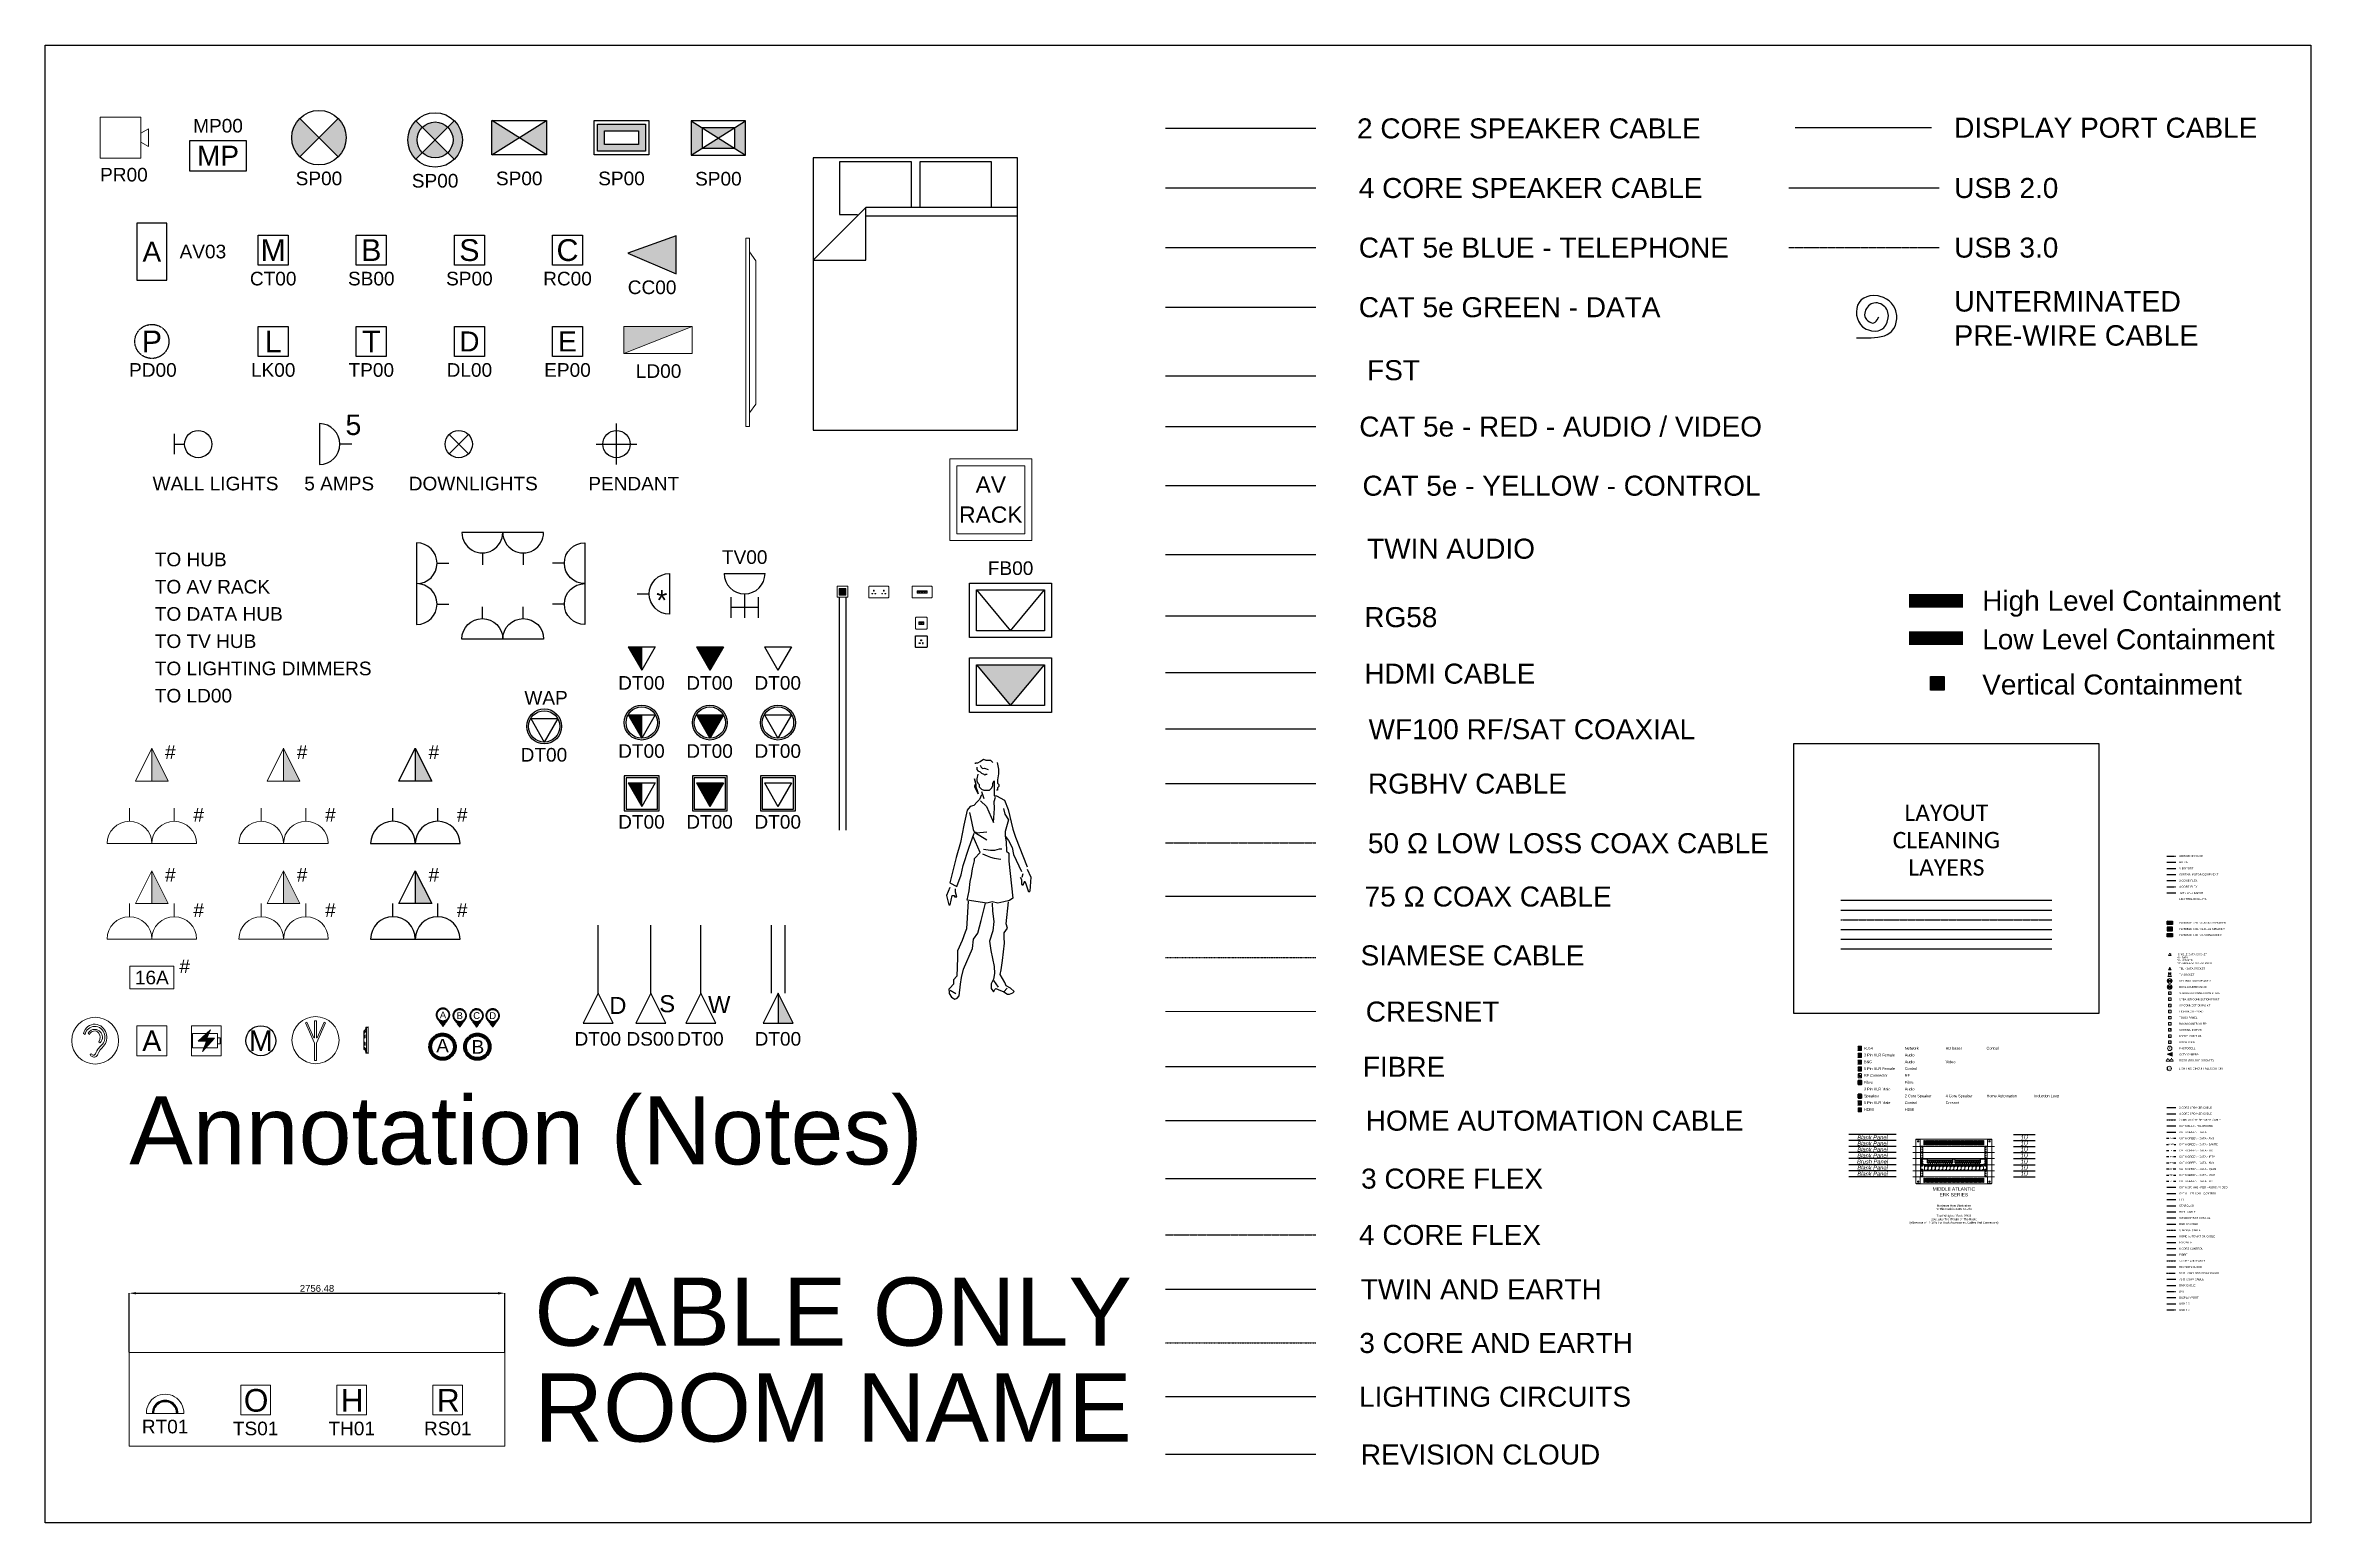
# Model space of a CAD drawing. Header units: millimetres. Extents: x -71336 to -33468, y -26189 to 22712.
# Drawn here: x -71111 to -54486, y -5689 to 5157 of the extents above; entities that cross this region are included whole.
import ezdxf
from ezdxf.enums import TextEntityAlignment as Align
from ezdxf.lldxf.tags import DXFTag

# ---------------------------------------------------------------- set-up
doc = ezdxf.new("R2010")
doc.units = ezdxf.units.MM
doc.set_wipeout_variables(frame=1)
for name, pattern in [('CENTER', [2, 1.25, -0.25, 0.25, -0.25]), ('DASHDOT', [1, 0.5, -0.25, 0, -0.25]), ('DASHED', [0.75, 0.5, -0.25]), ('DIVIDE', [1.25, 0.5, -0.25, 0, -0.25, 0, -0.25])]:
    doc.linetypes.add(name, pattern=pattern)
for name, color, linetype in [('SC - 2 Core Speaker', 211, 'DASHED'), ('SC - 3 Core and Earth', 7, 'DIVIDE'), ('SC - 3 Core Flex', 7, 'DASHED'), ('SC - 4 Core Flex', 7, 'DASHDOT'), ('SC - 4 Core Speaker', 211, 'Continuous'), ('SC - 50 Ohm Coax', 36, 'DASHDOT'), ('SC - 6 Core Control', 40, 'DASHED'), ('SC - 75 Ohm Coax', 36, 'DASHED'), ('SC - 8G Cable', 115, 'Continuous'), ('SC - Annotation', 7, 'DASHED'), ('SC - Audio Equipment', 7, 'Continuous'), ('SC - AV Equipment', 7, 'Continuous'), ('SC - CABLE ONLY', 252, 'Continuous'), ('SC - Cat - Blue - Tel', 5, 'Continuous'), ('SC - Cat - Green - Data', 84, 'Continuous'), ('SC - Cat - Green - Data - QLAN', 84, 'QLAN'), ('SC - Cat - Red - AV', 1, 'Continuous'), ('SC - Cat - Yellow - Control', 40, 'Continuous'), ('SC - CCTV Camera Equipment', 7, 'Continuous'), ('SC - Containment', 30, 'Continuous'), ('SC - Curtain Motor Equipment', 7, 'Continuous'), ('SC - Dimensions', 1, 'Continuous'), ('SC - Display Port', 194, 'ZIGZAG'), ('SC - DMX Cable', 30, 'Continuous'), ('SC - DVI', 192, 'DASHDOT'), ('SC - Entry Position Equipment', 7, 'Continuous'), ('SC - Equipment Text', 7, 'Continuous'), ('SC - Fibre', 170, 'DASHED'), ('SC - FST', 4, 'DASHED'), ('SC - Furniture', 253, 'Continuous'), ('SC - Grid Reference', 252, 'DASHDOT'), ('SC - Hatch', 252, 'Continuous'), ('SC - HDMI', 192, 'Continuous'), ('SC - Home Automation Cable', 62, 'DASHED'), ('SC - IDENT', 7, 'Continuous'), ('SC - Induction Loop 4 Core Speaker', 211, 'DIVIDE'), ('SC - Layout', 252, 'Continuous'), ('SC - Lighting Circuits', 1, 'ZIGZAG'), ('SC - Lighting Equipment', 7, 'Continuous'), ('SC - Power', 7, 'Continuous'), ('SC - Revision Cloud', 3, 'Continuous'), ('SC - RG58', 36, 'Continuous'), ('SC - RGBHV', 252, 'DASHED'), ('SC - Room Controller Equipment', 7, 'Continuous'), ('SC - Room Name', 7, 'Continuous'), ('SC - Siamese', 46, 'DIVIDE'), ('SC - Starquad', 4, 'Continuous'), ('SC - Tel Data Socket Equipment', 7, 'Continuous'), ('SC - Text', 7, 'Continuous'), ('SC - TITLE_BLOCK', 7, 'Continuous'), ('SC - Touch Panel Equipment', 7, 'Continuous'), ('SC - TV Socket Equipment', 7, 'Continuous'), ('SC - Twin and Earth', 7, 'Continuous'), ('SC - Twin Audio', 4, 'DASHED'), ('SC - USB 2.0', 84, 'DASHED'), ('SC - USB 3.0', 84, 'DASHDOT'), ('SC - WF100', 252, 'Continuous')]:
    doc.layers.add(name, color=color, linetype=linetype)
for name, color, linetype, lineweight in [('SC - Containment HL', 1, 'Continuous', 13), ('SC - Containment LL', 5, 'Continuous', 13), ('SC - Cresnet', 62, 'DASHED', 13), ('SC - Equipment', 7, 'Continuous', 13)]:
    doc.layers.add(name, color=color, linetype=linetype, lineweight=lineweight)
doc.layers.add('SC - Rack Layout - U-guides and centreline', color=5, linetype='Continuous', lineweight=13, plot=False)
doc.layers.add('SC - Viewport', color=255, linetype='Continuous', plot=False)
doc.styles.add('ARIAL', font='arial.ttf')
doc.styles.add('CALIBRI', font='calibri.ttf')
doc.styles.add('CBRE', font='arial.ttf')
doc.styles.add('PDF Arial', font='arial.ttf')
doc.styles.get("Standard").update_dxf_attribs({"font": 'arial.ttf', "height": 35})
doc.styles.add('STYLE1', font='arial.ttf', dxfattribs={"height": 50})
tags = doc.linetypes.add('QLAN', pattern='A,3.942001,-0.106942,["QLAN",ARIAL,S=0.5,R=0,X=0,Y=-0.25],-1.981735,3.969322', length=10).pattern_tags.tags
tags[6] = DXFTag(74, 10)
doc.linetypes.add('ZIGZAG', pattern='A,0.00254,-5.08,[131,ltypeshp.shx,S=5.08,R=0,X=-5.08,Y=0],-10.16,[131,ltypeshp.shx,S=5.08,R=180,X=5.08,Y=0],-5.08', length=20.32254)
doc.dimstyles.new('AM_ISO', dxfattribs={"dimtxt": 50, "dimasz": 50, "dimexe": 1, "dimexo": 1, "dimgap": 10, "dimtad": 1, "dimdsep": 46, "dimtxsty": 'STYLE1', "dimcen": 0, "dimclrd": 256, "dimclre": 256, "dimclrt": 7, "dimadec": 0, "dimazin": 2, "dimtp": 0.1, "dimtm": 0.1, "dimtfac": 0.71, "dimtmove": 0, "dimatfit": 3, "dimfxl": 1, "dimlwd": -1, "dimlwe": -1, "dimarcsym": 1})

# ---------------------------------------------------------------- blocks, each defined once
blk = doc.blocks.new('Dual Speaker')
at = {"layer": 'SC - Audio Equipment'}
h = blk.add_hatch(color=0, dxfattribs=at)
h.paths.add_polyline_path([(-200, 0, 0.198912), (-141, -141), (-93, -93, -0.198912), (-132, 0, -0.198912), (-93, 93), (-141, 141, 0.198912)])
h.paths.add_polyline_path([(141, 141), (93, 93, -0.198912), (132, 0, -0.198912), (93, -93), (141, -141, 0.198912), (200, 0, 0.198912)])
h.paths.add_polyline_path([(93, 93, 0.414214), (-93, 93), (0, 0)])
h.paths.add_polyline_path([(0, 0), (-93, -93, 0.414214), (93, -93)])
at = {"layer": 'SC - Audio Equipment', "color": 0}
for p, q in [((-141, -141), (141, 141)), ((-141, 141), (141, -141))]:
    blk.add_line(p, q, dxfattribs=at)
at = {"layer": 'SC - Audio Equipment', "color": 0, "ltscale": 10}
blk.add_circle((0, 0), 200, dxfattribs=at)
at = {"layer": 'SC - Audio Equipment', "color": 0}
blk.add_circle((0, 0), 132, dxfattribs=at)
blk = doc.blocks.new('*U156')
at = {"layer": 'SC - Furniture', "color": 0, "linetype": 'Continuous'}
blk.add_line((427, 386), (427, 1500), dxfattribs=at)
at = {"layer": 'SC - Furniture', "color": 0, "ltscale": 5}
blk.add_lwpolyline([(0, 0), (2000, 0), (2000, 1500), (0, 1500)], close=True, dxfattribs=at)
at = {"layer": 'SC - Furniture', "color": 0, "linetype": 'Continuous'}
for points in [[(366, 1500), (366, 386), (752, 0), (752, 386), (366, 386)], [(366, 1310), (30, 1310), (30, 782), (366, 782)], [(366, 721), (30, 721), (30, 193), (417, 193), (417, 325)]]:
    blk.add_lwpolyline(points, dxfattribs=at)
blk = doc.blocks.new('*U89')
at = {"layer": 'SC - Tel Data Socket Equipment', "ltscale": 10}
blk.add_hatch(color=256, dxfattribs=at).paths.add_polyline_path([(220, 0), (0, -110), (0, 0)])
for p, q in [((220, 0), (0, 110)), ((0, 110), (0, -110)), ((220, 0), (0, 0)), ((0, -110), (220, 0))]:
    blk.add_line(p, q, dxfattribs=at)
blk = doc.blocks.new('Speaker Mono')
at = {"layer": 'SC - Audio Equipment', "ltscale": 10}
h = blk.add_hatch(color=0, dxfattribs=at)
h.paths.add_polyline_path([(-141, -141), (0, 0), (-141, 141, 0.198912), (-200, 0, 0.198912)])
h.paths.add_polyline_path([(141, -141, 0.198912), (200, 0, 0.198912), (141, 141), (0, 0)])
at = {"layer": 'SC - Audio Equipment', "color": 0, "ltscale": 10}
for p, q in [((-141, -141), (141, 141)), ((141, -141), (-141, 141))]:
    blk.add_line(p, q, dxfattribs=at)
blk.add_circle((0, 0), 200, dxfattribs=at)
blk = doc.blocks.new('*D149')
at = {"layer": 'Defpoints', "color": 0, "transparency": 16777216}
for p in [(-67738, -4004), (-70495, -4439), (-67738, -4439)]:
    blk.add_point(p, dxfattribs=at)
at = {"layer": 'SC - Dimensions', "linetype": 'ByBlock', "transparency": 16777216}
for p, q in [((-70495, -4438), (-70495, -4003)), ((-70445, -4004), (-67788, -4004)), ((-67738, -4438), (-67738, -4003))]:
    blk.add_line(p, q, dxfattribs=at)
at = {"layer": 'SC - Dimensions', "transparency": 16777216}
for points in [[(-70445, -3996), (-70445, -4013), (-70495, -4004)], [(-67788, -3996), (-67788, -4013), (-67738, -4004)]]:
    blk.add_solid(points, dxfattribs=at)
at = {"layer": 'SC - Dimensions', "color": 7, "transparency": 16777216, "insert": (-69117, -3969), "char_height": 50, "attachment_point": 5, "style": 'STYLE1'}
blk.add_mtext('2756.48', dxfattribs=at)
blk = doc.blocks.new('GENERIC BRUSH PLATE - SINGLE GANG')
at = {"layer": 'SC - Equipment'}
for p, q in [((25, 41), (-25, 41)), ((25, 39), (-25, 39))]:
    blk.add_line(p, q, dxfattribs=at)
for points in [[(-40, 0), (-40, 80), (40, 80), (40, 0), (-40, 0)], [(-22, 65), (-22, 41)], [(-22, 39), (-22, 15)], [(-18, 65), (-18, 41)], [(-18, 39), (-18, 15)], [(-14, 65), (-14, 41)], [(-14, 39), (-14, 15)], [(-10, 65), (-10, 41)], [(-10, 39), (-10, 15)], [(-6, 65), (-6, 41)], [(-6, 39), (-6, 15)], [(-2, 65), (-2, 41)], [(-2, 39), (-2, 15)], [(2, 65), (2, 41)], [(2, 39), (2, 15)], [(6, 65), (6, 41)], [(6, 39), (6, 15)], [(10, 65), (10, 41)], [(10, 39), (10, 15)], [(14, 65), (14, 41)], [(14, 39), (14, 15)], [(18, 65), (18, 41)], [(18, 39), (18, 15)], [(22, 65), (22, 41)], [(22, 39), (22, 15)]]:
    blk.add_lwpolyline(points, dxfattribs=at)
blk.add_lwpolyline([(-25, 15), (25, 15), (25, 65), (-25, 65)], close=True, dxfattribs=at)
blk = doc.blocks.new('PERSON')
at = {"color": 0, "linetype": 'ByBlock'}
for p, q in [((36, 1498), (53, 1447)), ((338, 893), (330, 867)), ((-195, 39), (-153, 14)), ((123, 111), (157, 61)), ((199, 28), (224, 54))]:
    blk.add_line(p, q, dxfattribs=at)
for points in [[(-9, 1700), (-9, 1709), (8, 1709), (24, 1718), (49, 1735), (66, 1727), (100, 1727), (117, 1711)], [(0, 1675), (0, 1658), (8, 1650), (25, 1642), (34, 1633), (51, 1625), (59, 1617), (67, 1625), (76, 1625)], [(25, 1692), (33, 1676), (42, 1667), (58, 1668), (84, 1659)], [(150, 1711), (159, 1661), (160, 1627), (152, 1584), (152, 1559), (161, 1550), (161, 1534), (153, 1525), (153, 1508), (145, 1508)], [(9, 1624), (1, 1591), (1, 1574), (10, 1557), (18, 1548), (18, 1532), (27, 1523), (35, 1515), (52, 1507), (61, 1507), (78, 1507), (94, 1507), (111, 1524), (119, 1541), (119, 1558), (127, 1575), (128, 1465)], [(36, 1473), (20, 1438), (3, 1421), (-22, 1396), (-47, 1387), (-71, 1361), (-95, 1251), (-118, 1123), (-150, 1013), (-198, 826), (-147, 801), (-115, 886), (-99, 954), (-59, 1082), (-19, 1192)], [(197, 1373), (206, 1331), (232, 1289), (208, 1204), (208, 1170), (217, 1128), (218, 1060), (235, 1044), (236, 985), (265, 714), (240, 697), (198, 688), (156, 679), (114, 687), (73, 678), (-70, 701), (-55, 769), (-47, 837), (-39, 879), (-32, 930), (-16, 989), (-16, 1006), (25, 1049), (-27, 1167)], [(-54, 1344), (-46, 1311), (-27, 1218), (-19, 1201), (-10, 1193), (74, 1143)], [(28, 1430), (71, 1388), (123, 1271), (130, 1372), (129, 1423), (137, 1457)], [(128, 1465), (145, 1466), (204, 1433), (231, 1365), (266, 1222), (284, 1163), (371, 944)], [(-10, 1201), (-2, 1193), (73, 1202)], [(208, 1170), (234, 1137), (260, 1086), (269, 1036), (329, 910)], [(42, 1041), (76, 1025), (101, 1016), (127, 1008), (177, 1001)], [(50, 1075), (101, 1067), (134, 1068), (168, 1077), (184, 1077)], [(371, 927), (397, 868), (390, 767), (382, 758), (364, 817), (356, 834), (347, 834), (339, 808), (331, 817), (330, 850), (322, 867)], [(-198, 792), (-222, 733), (-204, 665), (-196, 665), (-180, 733), (-163, 733), (-163, 725), (-146, 725), (-155, 759), (-156, 784)], [(-146, 141), (-171, 116), (-171, 82), (-196, 56), (-204, 47), (-203, 22), (-203, 14), (-186, -12), (-161, -28), (-144, -19), (-128, -2), (-120, 82), (-113, 133), (-97, 193), (-32, 346), (-24, 414), (9, 457), (32, 550), (64, 677)], [(-62, 693), (-76, 489), (-84, 464), (-108, 404), (-141, 328), (-140, 277), (-146, 141)], [(114, 678), (115, 619), (125, 543), (117, 475), (93, 399), (103, 331), (129, 213), (130, 162), (122, 120), (106, 86), (107, 52), (124, 27), (132, 44), (140, 52), (157, 44), (199, 28), (225, 11), (241, 11), (266, 20), (275, 29), (249, 54), (215, 70), (207, 96), (172, 154), (180, 188), (188, 256), (203, 383), (202, 425), (202, 459), (226, 494), (217, 527), (232, 688)]]:
    blk.add_lwpolyline(points, dxfattribs=at)
at = {"color": 0, "linetype": 'ByBlock', "elevation": 0}
blk.add_lwpolyline([(11, 1481), (-15, 1531), (-15, 1540), (-7, 1557), (-16, 1590), (-7, 1548), (-7, 1531), (2, 1506)], close=True, dxfattribs=at)
blk = doc.blocks.new('LD')
at = {"layer": 'SC - Equipment', "ltscale": 5}
blk.add_hatch(color=256, dxfattribs=at).paths.add_polyline_path([(0, 0), (500, 200), (0, 200)])
blk.add_line((0, 0), (500, 200), dxfattribs=at)
blk.add_lwpolyline([(0, 0), (500, 0), (500, 200), (0, 200)], close=True, dxfattribs=at)
blk = doc.blocks.new('ViewIndicator_B')
at = {"layer": 'SC - Annotation', "ltscale": 5}
h = blk.add_hatch(color=256, dxfattribs=at)
h.dxf.hatch_style = 1
h.paths.add_polyline_path([(40, -29, 1.980174), (-40, -30), (0, -85)])
edge = h.paths.add_edge_path(flags=16)
edge.add_ellipse((0, 0), major_axis=(0.2, 40.1), ratio=0.999776, start_angle=0, end_angle=360)
blk.add_lwpolyline([(-40, -30), (0, -85), (40, -29, 1.980174)], format="xyb", close=True, dxfattribs=at)
at = {"layer": 'SC - Annotation', "insert": (0, 0), "char_height": 49.8, "attachment_point": 5, "style": 'PDF Arial'}
blk.add_mtext('B    ', dxfattribs=at)
blk = doc.blocks.new('ViewIndicator_C')
at = {"layer": 'SC - Annotation', "ltscale": 5}
h = blk.add_hatch(color=256, dxfattribs=at)
h.dxf.hatch_style = 1
h.paths.add_polyline_path([(40, -29, 1.980174), (-40, -30), (0, -85)])
edge = h.paths.add_edge_path(flags=16)
edge.add_ellipse((0, 0), major_axis=(0.2, 40.1), ratio=0.999776, start_angle=0, end_angle=360)
blk.add_lwpolyline([(-40, -30), (0, -85), (40, -29, 1.980174)], format="xyb", close=True, dxfattribs=at)
at = {"layer": 'SC - Annotation', "insert": (0, 0), "char_height": 49.8, "attachment_point": 5, "style": 'PDF Arial'}
blk.add_mtext('C    ', dxfattribs=at)
blk = doc.blocks.new('ViewIndicator_D')
at = {"layer": 'SC - Annotation', "ltscale": 5}
h = blk.add_hatch(color=256, dxfattribs=at)
h.dxf.hatch_style = 1
h.paths.add_polyline_path([(40, -29, 1.980174), (-40, -30), (0, -85)])
edge = h.paths.add_edge_path(flags=16)
edge.add_ellipse((0, 0), major_axis=(0.2, 40.1), ratio=0.999776, start_angle=0, end_angle=360)
blk.add_lwpolyline([(-40, -30), (0, -85), (40, -29, 1.980174)], format="xyb", close=True, dxfattribs=at)
at = {"layer": 'SC - Annotation', "insert": (0, 0), "char_height": 49.8, "attachment_point": 5, "style": 'PDF Arial'}
blk.add_mtext('D    ', dxfattribs=at)
blk = doc.blocks.new('ViewIndicator_A')
at = {"layer": 'SC - Annotation', "ltscale": 5}
h = blk.add_hatch(color=256, dxfattribs=at)
h.dxf.hatch_style = 1
h.paths.add_polyline_path([(40, -29, 1.980174), (-40, -30), (0, -85)])
edge = h.paths.add_edge_path(flags=16)
edge.add_ellipse((0, 0), major_axis=(0.2, 40.1), ratio=0.999776, start_angle=0, end_angle=360)
blk.add_lwpolyline([(-40, -30), (0, -85), (40, -29, 1.980174)], format="xyb", close=True, dxfattribs=at)
at = {"layer": 'SC - Annotation', "insert": (0, 0), "char_height": 49.8, "attachment_point": 5, "style": 'PDF Arial'}
blk.add_mtext('A    ', dxfattribs=at)
blk = doc.blocks.new('View_ID_A')
at = {"layer": 'SC - Annotation', "ltscale": 5}
h = blk.add_hatch(color=256, dxfattribs=at)
h.dxf.hatch_style = 1
h.paths.add_polyline_path([(-100, 0, 1), (100, 0, 1)])
h.paths.add_polyline_path([(80, 0, -1), (-80, 0, -1)], flags=16)
for radius in [99.6, 79.9]:
    blk.add_circle((0, 0), radius, dxfattribs=at)
at = {"layer": 'SC - Annotation', "color": 7, "insert": (0, 8), "char_height": 100, "attachment_point": 5, "style": 'PDF Arial'}
blk.add_mtext('A', dxfattribs=at)
blk = doc.blocks.new('View_ID_B')
at = {"layer": 'SC - Annotation', "ltscale": 5}
h = blk.add_hatch(color=256, dxfattribs=at)
h.dxf.hatch_style = 1
h.paths.add_polyline_path([(-100, 0, 1), (100, 0, 1)])
h.paths.add_polyline_path([(80, 0, -1), (-80, 0, -1)], flags=16)
for radius in [99.6, 79.9]:
    blk.add_circle((0, 0), radius, dxfattribs=at)
at = {"layer": 'SC - Annotation', "color": 7, "insert": (4, -1), "char_height": 100, "attachment_point": 5, "style": 'PDF Arial'}
blk.add_mtext('B', dxfattribs=at)
blk = doc.blocks.new('WALL_VoiceData')
at = {"layer": 'SC - AV Equipment', "ltscale": 5}
h = blk.add_hatch(color=256, dxfattribs=at)
h.dxf.hatch_style = 1
h.paths.add_polyline_path([(0, -172), (0, 0), (-99, 0)])
blk.add_line((0, -172), (0, 0), dxfattribs=at)
at = {"layer": 'SC - Tel Data Socket Equipment', "ltscale": 5}
for p, q in [((-99, 0), (0, -172)), ((-99, 0), (99, 0)), ((99, 0), (0, -172))]:
    blk.add_line(p, q, dxfattribs=at)
blk = doc.blocks.new('WALL_VOICE')
at = {"layer": 'SC - AV Equipment', "ltscale": 5}
h = blk.add_hatch(color=256, dxfattribs=at)
h.dxf.hatch_style = 1
h.paths.add_polyline_path([(-99, 0), (0, -172), (99, 0)])
at = {"layer": 'SC - Tel Data Socket Equipment', "ltscale": 5}
for p, q in [((-99, 0), (0, -172)), ((-99, 0), (99, 0)), ((99, 0), (0, -172))]:
    blk.add_line(p, q, dxfattribs=at)
blk = doc.blocks.new('WALL_DATA')
at = {"layer": 'SC - Tel Data Socket Equipment', "ltscale": 5}
for p, q in [((-99, 0), (0, -172)), ((-99, 0), (99, 0)), ((99, 0), (0, -172))]:
    blk.add_line(p, q, dxfattribs=at)
blk = doc.blocks.new('CEILING_VOICEDATA')
at = {"layer": 'SC - AV Equipment', "ltscale": 5}
h = blk.add_hatch(color=256, dxfattribs=at)
h.dxf.hatch_style = 1
h.paths.add_polyline_path([(0, 0), (-99, 0), (0, -172)])
blk.add_line((0, -172), (0, 0), dxfattribs=at)
at = {"layer": 'SC - Tel Data Socket Equipment', "ltscale": 5}
for p, q in [((-99, 0), (0, -172)), ((-99, 0), (99, 0)), ((99, 0), (0, -172))]:
    blk.add_line(p, q, dxfattribs=at)
for radius in [128, 115]:
    blk.add_circle((0, -57), radius, dxfattribs=at)
blk = doc.blocks.new('CEILING_VOICE')
at = {"ltscale": 5}
h = blk.add_hatch(color=256, dxfattribs=at)
h.dxf.hatch_style = 1
h.paths.add_polyline_path([(99, 0), (-99, 0), (0, -172)])
at = {"layer": 'SC - Tel Data Socket Equipment', "ltscale": 5}
for p, q in [((-99, 0), (0, -172)), ((-99, 0), (99, 0)), ((99, 0), (0, -172))]:
    blk.add_line(p, q, dxfattribs=at)
for radius in [128, 115]:
    blk.add_circle((0, -57), radius, dxfattribs=at)
blk = doc.blocks.new('CEILING_DATA')
at = {"layer": 'SC - Tel Data Socket Equipment', "ltscale": 5}
for p, q in [((-99, 0), (0, -172)), ((-99, 0), (99, 0)), ((99, 0), (0, -172))]:
    blk.add_line(p, q, dxfattribs=at)
for radius in [128, 115]:
    blk.add_circle((0, -57), radius, dxfattribs=at)
blk = doc.blocks.new('FLOOR_VOICEDATA')
at = {"layer": 'SC - AV Equipment', "ltscale": 5}
h = blk.add_hatch(color=256, dxfattribs=at)
h.dxf.hatch_style = 1
h.paths.add_polyline_path([(0, 0), (-99, 0), (0, -172)])
blk.add_line((0, -172), (0, 0), dxfattribs=at)
for points in [[(128, 51), (-128, 51), (-128, -206), (128, -206)], [(115, 37), (-115, 37), (-115, -192), (115, -192)]]:
    blk.add_lwpolyline(points, close=True, dxfattribs=at)
at = {"layer": 'SC - Tel Data Socket Equipment', "ltscale": 5}
for p, q in [((-99, 0), (0, -172)), ((-99, 0), (99, 0)), ((99, 0), (0, -172))]:
    blk.add_line(p, q, dxfattribs=at)
blk = doc.blocks.new('FLOOR_VOICE')
at = {"layer": 'SC - AV Equipment', "ltscale": 5}
h = blk.add_hatch(color=256, dxfattribs=at)
h.dxf.hatch_style = 1
h.paths.add_polyline_path([(99, 0), (-99, 0), (0, -172)])
for points in [[(128, 51), (-128, 51), (-128, -206), (128, -206)], [(115, 37), (-115, 37), (-115, -192), (115, -192)]]:
    blk.add_lwpolyline(points, close=True, dxfattribs=at)
at = {"layer": 'SC - Tel Data Socket Equipment', "ltscale": 5}
for p, q in [((-99, 0), (0, -172)), ((-99, 0), (99, 0)), ((99, 0), (0, -172))]:
    blk.add_line(p, q, dxfattribs=at)
blk = doc.blocks.new('FLOOR_DATA')
at = {"layer": 'SC - AV Equipment', "ltscale": 5}
for points in [[(128, 51), (-128, 51), (-128, -206), (128, -206)], [(115, 37), (-115, 37), (-115, -192), (115, -192)]]:
    blk.add_lwpolyline(points, close=True, dxfattribs=at)
at = {"layer": 'SC - Tel Data Socket Equipment', "ltscale": 5}
for p, q in [((-99, 0), (0, -172)), ((-99, 0), (99, 0)), ((99, 0), (0, -172))]:
    blk.add_line(p, q, dxfattribs=at)
blk = doc.blocks.new('*U106')
at = {"layer": 'SC - Rack Layout - U-guides and centreline', "ltscale": 5}
blk.add_lwpolyline([(-300, 0), (300, 0)], dxfattribs=at)
blk = doc.blocks.new('*U107')
at = {"layer": 'SC - Rack Layout - U-guides and centreline', "color": 0, "linetype": 'ByBlock', "lineweight": -2, "transparency": 16777216}
for p in [(0, 222.25), (0, 177.8), (0, 133.35), (0, 88.9), (0, 44.45), (0, 0)]:
    blk.add_blockref('*U106', p, dxfattribs=at)
blk = doc.blocks.new('Downlights')
at = {"color": 0, "linetype": 'ByBlock'}
for p, q in [((-71, -71), (71, 71)), ((71, -71), (-71, 71))]:
    blk.add_line(p, q, dxfattribs=at)
blk.add_circle((0, 0), 100, dxfattribs=at)
blk = doc.blocks.new('Motorised Curtain')
at = {"color": 0, "linetype": 'ByBlock'}
blk.add_lwpolyline([(-110, 220), (110, 220), (110, 0), (-110, 0)], close=True, dxfattribs=at)
at = {"color": 0, "linetype": 'ByBlock', "style": 'STYLE1'}
blk.add_text('M', height=160, dxfattribs=at).set_placement((0, 110), align=Align.MIDDLE_CENTER)
blk = doc.blocks.new('Speaker')
at = {"layer": 'SC - Audio Equipment', "color": 0, "linetype": 'ByBlock'}
blk.add_lwpolyline([(-110, 220), (110, 220), (110, 0), (-110, 0)], close=True, dxfattribs=at)
at = {"layer": 'SC - Audio Equipment', "color": 0, "linetype": 'ByBlock', "style": 'STYLE1'}
blk.add_text('S', height=160, dxfattribs=at).set_placement((0, 110), align=Align.MIDDLE_CENTER)
blk = doc.blocks.new('Lighting Keypad')
at = {"layer": 'SC - Lighting Equipment', "color": 0, "linetype": 'ByBlock'}
blk.add_lwpolyline([(-110, 220), (110, 220), (110, 0), (-110, 0)], close=True, dxfattribs=at)
at = {"layer": 'SC - Lighting Equipment', "color": 0, "linetype": 'ByBlock', "style": 'STYLE1'}
blk.add_text('L', height=160, dxfattribs=at).set_placement((0, 110), align=Align.MIDDLE_CENTER)
blk = doc.blocks.new('Projector')
at = {"layer": 'SC - Equipment', "color": 0, "linetype": 'ByBlock'}
blk.add_lwpolyline([(150, 118), (150, 300), (-150, 300), (-150, 0), (150, 0), (150, 118), (206, 85), (206, 215), (150, 182)], dxfattribs=at)
blk = doc.blocks.new('AV Rack')
at = {"layer": 'SC - Equipment', "color": 0}
for points in [[(-300, 600), (300, 600), (300, 0), (-300, 0)], [(-250, 550), (250, 550), (250, 50), (-250, 50)]]:
    blk.add_lwpolyline(points, close=True, dxfattribs=at)
at = {"layer": 'SC - Equipment', "color": 0, "insert": (0, 300), "char_height": 120, "attachment_point": 5, "line_spacing_factor": 1.1, "style": 'STYLE1', "bg_fill": 3, "box_fill_scale": 1.05, "bg_fill_color": 256, "bg_fill_transparency": 0}
blk.add_mtext_dynamic_manual_height_columns('AV RACK', width=349.57, gutter_width=150, heights=[0], dxfattribs=at)
blk = doc.blocks.new('CCTV Camera')
at = {"layer": 'SC - CCTV Camera Equipment'}
blk.add_hatch(color=256, dxfattribs=at).paths.add_polyline_path([(-354, 11), (0, -139), (0, 139)])
blk.add_lwpolyline([(-354, 11), (0, -139), (0, 139)], close=True, dxfattribs=at)
blk = doc.blocks.new('HIGH LEVEL DATA SYMBOL')
at = {"layer": 'SC - Containment HL'}
blk.add_hatch(color=256, dxfattribs=at).paths.add_polyline_path([(120, 0), (0, 241), (0, 0)])
blk.add_line((0, 241), (0, 0), dxfattribs=at)
blk.add_lwpolyline([(0, 241), (0, 241), (120, 0), (-120, 0)], close=True, dxfattribs=at)
blk = doc.blocks.new('HIGH LEVEL DSSO')
at = {"layer": 'SC - Containment HL'}
for p, q in [((-164, 164), (-164, 260)), ((164, 164), (164, 260)), ((-328, 0), (328, 0))]:
    blk.add_line(p, q, dxfattribs=at)
for centre in [(-164, 0), (164, 0)]:
    blk.add_arc(centre, 164, 0, 180, dxfattribs=at)
blk = doc.blocks.new('*U90')
at = {"layer": 'SC - Containment HL'}
for name, p in [('HIGH LEVEL DATA SYMBOL', (0, 260)), ('HIGH LEVEL DSSO', (0, 0))]:
    blk.add_blockref(name, p, dxfattribs=at)
at = {"layer": 'SC - Containment HL', "ltscale": 5, "style": 'CBRE'}
for tag, p in [('DATA', (97, 472)), ('POWER', (305, 212))]:
    blk.add_attdef(tag, text='', height=100, dxfattribs=at).set_placement(p, align=Align.MIDDLE_LEFT)
blk = doc.blocks.new('LOW LEVEL DATA SYMBOL')
at = {"layer": 'SC - Containment LL'}
blk.add_hatch(color=256, dxfattribs=at).paths.add_polyline_path([(120, 0), (0, 241), (0, 0)])
blk.add_line((0, 241), (0, 0), dxfattribs=at)
blk.add_lwpolyline([(0, 241), (0, 241), (120, 0), (-120, 0)], close=True, dxfattribs=at)
blk = doc.blocks.new('LOW LEVEL DSSO')
at = {"layer": 'SC - Containment LL'}
for p, q in [((-164, 164), (-164, 260)), ((164, 164), (164, 260)), ((-328, 0), (328, 0))]:
    blk.add_line(p, q, dxfattribs=at)
for centre in [(-164, 0), (164, 0)]:
    blk.add_arc(centre, 164, 0, 180, dxfattribs=at)
blk = doc.blocks.new('*U91')
at = {"layer": 'SC - Containment LL'}
for name, p in [('LOW LEVEL DATA SYMBOL', (0, 260)), ('LOW LEVEL DSSO', (0, 0))]:
    blk.add_blockref(name, p, dxfattribs=at)
at = {"layer": 'SC - Containment LL', "ltscale": 5, "style": 'CBRE'}
for tag, p in [('DATA', (97, 472)), ('POWER', (305, 212))]:
    blk.add_attdef(tag, text='', height=100, dxfattribs=at).set_placement(p, align=Align.MIDDLE_LEFT)
blk = doc.blocks.new('*U92')
at = {"layer": 'SC - Containment HL'}
blk.add_blockref('HIGH LEVEL DSSO', (0, 0), dxfattribs=at)
at = {"layer": 'SC - Containment HL', "ltscale": 5, "style": 'CBRE'}
blk.add_attdef('POWER', text='', height=100, dxfattribs=at).set_placement((305, 212), align=Align.MIDDLE_LEFT)
blk = doc.blocks.new('*U93')
at = {"layer": 'SC - Containment LL'}
blk.add_blockref('LOW LEVEL DATA SYMBOL', (0, 0), dxfattribs=at)
at = {"layer": 'SC - Containment LL', "ltscale": 5, "style": 'CBRE'}
blk.add_attdef('DATA', text='', height=100, dxfattribs=at).set_placement((97, 212), align=Align.MIDDLE_LEFT)
blk = doc.blocks.new('*U94')
at = {"layer": 'SC - Containment HL'}
blk.add_blockref('HIGH LEVEL DATA SYMBOL', (0, 0), dxfattribs=at)
at = {"layer": 'SC - Containment HL', "ltscale": 5, "style": 'CBRE'}
blk.add_attdef('DATA', text='', height=100, dxfattribs=at).set_placement((97, 212), align=Align.MIDDLE_LEFT)
blk = doc.blocks.new('*U95')
at = {"layer": 'SC - Containment LL'}
blk.add_blockref('LOW LEVEL DSSO', (0, 0), dxfattribs=at)
at = {"layer": 'SC - Containment LL', "ltscale": 5, "style": 'CBRE'}
blk.add_attdef('POWER', text='', height=100, dxfattribs=at).set_placement((305, 212), align=Align.MIDDLE_LEFT)
blk = doc.blocks.new('*U96')
at = {"layer": 'SC - Containment LL', "ltscale": 5}
blk.add_lwpolyline([(-162, 166), (162, 166), (162, 0), (-162, 0)], close=True, dxfattribs=at)
at = {"layer": 'SC - Containment LL', "ltscale": 5, "insert": (0, 83), "char_height": 100, "attachment_point": 5, "style": 'ARIAL'}
blk.add_mtext_dynamic_manual_height_columns('16A', width=703.18, gutter_width=500, heights=[0], dxfattribs=at)
at = {"layer": 'SC - Containment LL', "ltscale": 5, "style": 'ARIAL'}
blk.add_attdef('POWER', text='', height=100, dxfattribs=at).set_placement((202, 166), align=Align.MIDDLE_LEFT)
blk = doc.blocks.new('*U97')
at = {"layer": 'SC - Equipment', "color": 6}
for p, q in [((-32, -97), (-32, 97)), ((-32, 97), (-24, 96)), ((-18, 96), (-32, 96)), ((-21, 96), (-32, 96)), ((-32, 93), (-21, 93)), ((-17, 96), (-24, 96)), ((-21, 96), (-21, 96)), ((-21, 96), (-21, 96)), ((-21, 96), (-21, 96)), ((-21, 96), (-20, 96)), ((-21, 93), (-20, 93)), ((-21, 92), (-20, 92)), ((-20, 96), (-20, 96)), ((-20, 96), (-20, 96)), ((-20, 96), (-18, 96)), ((-18, 96), (-17, 96)), ((-17, 96), (-17, 96)), ((-17, 96), (-17, 96)), ((-17, 95), (-17, 95)), ((-16, 95), (-16, 95)), ((-13, 81), (-13, 81)), ((-13, 79), (-13, 79)), ((-13, 71), (-13, 72)), ((-13, 68), (-13, 70)), ((-13, 65), (-13, 67)), ((-13, 63), (-13, 65)), ((-13, 60), (-13, 62)), ((-11, 67), (-10, 67)), ((-11, 64), (-10, 64)), ((-11, 62), (-10, 62)), ((-11, 59), (-10, 59)), ((-8, 67), (-10, 67)), ((-8, 64), (-10, 64)), ((-8, 62), (-10, 62)), ((-8, 59), (-10, 59)), ((-8, 57), (-10, 57)), ((-8, 65), (-8, 67)), ((-8, 63), (-8, 64)), ((-8, 60), (-8, 62)), ((-8, 58), (-8, 59)), ((-8, 55), (-8, 57)), ((-6, 64), (-6, 65)), ((-6, 61), (-6, 62)), ((-6, 58), (-6, 60)), ((-6, 56), (-6, 57)), ((-6, 53), (-6, 55)), ((-2, 62), (-4, 62)), ((-2, 59), (-4, 59)), ((-2, 57), (-4, 56)), ((-2, 54), (-4, 54)), ((-2, 51), (-4, 51)), ((-3, 68), (-3, 68)), ((-3, 68), (-3, 68)), ((-3, 68), (-3, 68)), ((-2, 68), (-2, 68)), ((-2, 67), (-2, 67)), ((-2, 67), (-2, 67)), ((-2, 67), (-2, 67)), ((-2, 60), (-2, 62)), ((-2, 58), (-2, 59)), ((-2, 55), (-2, 57)), ((-2, 53), (-2, 54)), ((-2, 50), (-2, 51)), ((-1, 67), (-1, 67)), ((-1, 67), (-1, 67)), ((-1, 67), (-1, 67)), ((-1, 67), (-1, 67)), ((-1, 67), (-1, 67)), ((-1, 67), (-1, 67)), ((-1, 66), (-1, 66)), ((0, 65), (0, 66)), ((0, 65), (0, 65)), ((0, 64), (0, 64)), ((0, 64), (0, -64)), ((0, 64), (0, -64)), ((0, 64), (0, 64)), ((-32, -93), (-21, -93)), ((-18, -96), (-32, -97)), ((-21, -96), (-32, -96)), ((-32, -97), (-24, -96)), ((-17, -96), (-24, -96)), ((-21, -92), (-20, -92)), ((-21, -96), (-21, -96)), ((-18, -96), (-21, -96)), ((-20, -96), (-20, -96)), ((-17, -96), (-18, -96)), ((-17, -95), (-17, -95)), ((-17, -96), (-17, -96)), ((-17, -96), (-17, -96)), ((-17, -96), (-17, -96)), ((-17, -96), (-17, -96)), ((-17, -96), (-17, -96)), ((-17, -96), (-17, -96)), ((-17, -96), (-17, -96)), ((-17, -96), (-17, -96)), ((-17, -96), (-17, -96)), ((-17, -96), (-17, -96)), ((-17, -96), (-17, -96)), ((-17, -96), (-17, -96)), ((-13, -62), (-13, -60)), ((-13, -65), (-13, -63)), ((-13, -67), (-13, -65)), ((-13, -70), (-13, -68)), ((-13, -72), (-13, -71)), ((-13, -79), (-13, -79)), ((-13, -80), (-12, -80)), ((-13, -81), (-13, -81)), ((-12, -78), (-12, -77)), ((-12, -78), (-12, -78)), ((-12, -78), (-12, -78)), ((-12, -78), (-12, -78)), ((-12, -78), (-12, -78)), ((-12, -78), (-12, -78)), ((-12, -78), (-12, -78)), ((-12, -79), (-12, -80)), ((-10, -59), (-11, -59)), ((-10, -62), (-11, -62)), ((-10, -64), (-11, -64)), ((-10, -67), (-11, -67)), ((-11, -77), (-11, -77)), ((-11, -77), (-11, -77)), ((-11, -77), (-11, -77)), ((-12, -77), (-11, -77)), ((-11, -77), (-11, -77)), ((-11, -77), (-11, -77)), ((-8, -57), (-10, -57)), ((-8, -59), (-10, -59)), ((-8, -62), (-10, -62)), ((-8, -64), (-10, -64)), ((-8, -67), (-10, -67)), ((-8, -57), (-8, -55)), ((-8, -59), (-8, -58)), ((-8, -62), (-8, -60)), ((-8, -64), (-8, -63)), ((-8, -67), (-8, -65)), ((-6, -55), (-6, -53)), ((-6, -57), (-6, -56)), ((-6, -60), (-6, -58)), ((-6, -62), (-6, -61)), ((-6, -65), (-6, -64)), ((-2, -51), (-4, -51)), ((-2, -54), (-4, -54)), ((-2, -57), (-4, -56)), ((-2, -59), (-4, -59)), ((-2, -62), (-4, -62)), ((-3, -68), (-3, -68)), ((-3, -68), (-3, -68)), ((-3, -68), (-3, -68)), ((-2, -51), (-2, -50)), ((-2, -54), (-2, -53)), ((-2, -57), (-2, -55)), ((-2, -59), (-2, -58)), ((-2, -62), (-2, -60)), ((-2, -67), (-2, -67)), ((-2, -67), (-2, -67)), ((-2, -68), (-2, -68)), ((-1, -66), (-1, -66)), ((-1, -67), (-1, -67)), ((-1, -67), (-1, -67)), ((-1, -67), (-1, -67)), ((-1, -67), (-1, -67)), ((-1, -67), (-1, -67)), ((-1, -67), (-1, -67)), ((-1, -67), (-1, -67)), ((0, -64), (0, -64)), ((0, -64), (0, -64))]:
    blk.add_line(p, q, dxfattribs=at)
for points in [[(-21, 96), (-21, 96), (-21, 96), (-21, 96), (-21, 96), (-21, 96), (-21, 96), (-21, 96), (-21, 96), (-21, 96), (-21, 96), (-21, 96), (-21, 96), (-21, 96), (-21, 96), (-21, 96), (-21, 96), (-21, 96), (-21, 96), (-21, 96), (-21, 96)], [(-21, 96), (-21, 96), (-21, 96), (-21, 96), (-21, 96), (-21, 96)], [(-20, 96), (-20, 96), (-20, 96), (-20, 96), (-20, 96), (-20, 96), (-20, 96), (-20, 96), (-20, 96), (-20, 96), (-20, 96), (-20, 96), (-21, 96), (-21, 96), (-21, 96), (-21, 96), (-21, 96)], [(-17, 96), (-17, 96), (-17, 96)], [(-17, 96), (-17, 96), (-17, 96)], [(-17, 96), (-17, 96), (-17, 96)], [(-17, 96), (-17, 96), (-17, 96)], [(-17, 96), (-17, 96), (-17, 96)], [(-17, 96), (-17, 96), (-17, 96), (-17, 96), (-17, 96), (-17, 96), (-17, 96), (-17, 96), (-17, 96), (-17, 96)], [(-17, 96), (-17, 96), (-17, 96), (-17, 96), (-17, 96), (-17, 96), (-17, 96), (-17, 96), (-17, 96), (-17, 96), (-17, 96), (-17, 96), (-17, 96), (-17, 96), (-17, 96), (-17, 96), (-17, 96), (-17, 96), (-17, 96), (-17, 96), (-17, 96), (-17, 96), (-17, 96), (-17, 96), (-17, 96), (-17, 96), (-17, 96), (-17, 96), (-17, 96), (-17, 96), (-17, 96), (-17, 96), (-17, 96), (-17, 96), (-17, 96), (-17, 96), (-17, 96), (-17, 96), (-17, 96), (-17, 96), (-17, 96), (-17, 96), (-17, 96)], [(-1, 66), (-1, 66), (-1, 66), (-1, 66), (-1, 66), (-1, 67), (-1, 67), (-1, 67), (-1, 67), (-1, 67), (-1, 67), (-1, 67), (-1, 67), (-1, 67), (-1, 67), (-1, 67), (-1, 67), (-1, 67)], [(-1, 66), (-1, 66), (-1, 66)], [(0, 64), (0, 65), (0, 65), (0, 65), (0, 66), (0, 66), (-1, 66)], [(0, 66), (0, 66), (0, 66)], [(0, 64), (0, 65), (0, 65)], [(-21, -96), (-21, -96), (-21, -96), (-21, -96), (-21, -96), (-21, -96), (-21, -96), (-21, -96), (-20, -96)], [(-17, -96), (-17, -96), (-17, -96), (-17, -96), (-17, -96), (-17, -96), (-17, -96), (-17, -96), (-17, -96), (-17, -96), (-17, -96), (-17, -96), (-17, -96), (-17, -96), (-17, -96), (-17, -96), (-17, -96), (-17, -96), (-17, -96), (-17, -96), (-17, -96), (-17, -96), (-17, -96), (-17, -96), (-17, -96), (-17, -96), (-17, -96), (-17, -96), (-17, -96), (-17, -96), (-17, -96), (-17, -96), (-17, -96), (-17, -96), (-17, -96), (-17, -96), (-17, -96), (-16, -96), (-16, -96), (-16, -96), (-16, -96), (-16, -96), (-16, -96), (-16, -96), (-16, -96), (-16, -96), (-16, -96), (-16, -96), (-16, -96), (-16, -96), (-16, -96), (-16, -96), (-16, -96), (-16, -96), (-16, -96), (-16, -96), (-16, -95), (-16, -95), (-16, -95), (-16, -95), (-16, -95), (-16, -95), (-16, -95), (-16, -95), (-16, -95), (-16, -95), (-16, -95), (-16, -95), (-16, -95), (-16, -95), (-16, -95), (-16, -95), (-16, -95), (-16, -95), (-16, -95), (-16, -95), (-16, -95), (-16, -95), (-16, -95), (-16, -95), (-16, -95), (-16, -95), (-16, -95), (-16, -95), (-16, -95), (-16, -95), (-16, -95), (-16, -95), (-16, -95), (-16, -95), (-16, -95), (-16, -95), (-16, -95), (-16, -95), (-16, -95), (-16, -95), (-16, -95), (-16, -95), (-16, -95), (-16, -95), (-16, -95), (-16, -95)], [(-17, -96), (-17, -96), (-17, -96), (-17, -96), (-17, -96), (-17, -96), (-17, -96), (-17, -96), (-17, -96)], [(-17, -96), (-17, -96), (-17, -96), (-17, -96)], [(-17, -96), (-17, -96), (-17, -96)], [(-17, -96), (-17, -96), (-17, -96)], [(-17, -96), (-17, -96), (-17, -96), (-17, -96), (-17, -96), (-17, -96), (-17, -96), (-17, -96), (-17, -96), (-17, -96)], [(-17, -96), (-17, -96), (-17, -96)], [(-12, -77), (-12, -77), (-12, -77), (-12, -77), (-12, -77)], [(-11, -77), (-11, -77), (-11, -77)], [(-11, -77), (-11, -77), (-11, -77)], [(-11, -77), (-11, -77), (-11, -77)], [(-11, -77), (-11, -77), (-11, -77), (-11, -77), (-11, -77)], [(-1, -66), (0, -66), (0, -66), (0, -65), (0, -65), (0, -65), (0, -64)], [(-1, -67), (-1, -66), (-1, -66)], [(-1, -67), (-1, -67), (-1, -67), (-1, -67), (-1, -66), (-1, -66), (-1, -66), (-1, -66)], [(-1, -67), (-1, -67), (-1, -67), (-1, -67)], [(-1, -67), (-1, -67), (-1, -67), (-1, -67), (-1, -67), (-1, -67)], [(0, -65), (0, -65), (0, -65)], [(0, -65), (0, -65), (0, -65)], [(0, -66), (0, -66), (0, -66)]]:
    blk.add_lwpolyline(points, dxfattribs=at)
for centre, radius, start, end in [((-21, 95), 0.771, 53.9851, 88.956), ((-21, 95), 0.77, 20.4421, 53.8748), ((-21, 95), 0.752, 16.9427, 20.4865), ((-18, 35), 60.9, 89.9654, 90.1465), ((-18, 95), 1.28, 73.9958, 81.4186), ((-18, 95), 1.27, 81.4207, 84.6551), ((-18, 95), 1.27, 1.6475, 73.9594), ((-18, 95), 1.25, 84.6397, 88.9868), ((-18, 95), 1.25, 84.6511, 88.9915), ((31, 108), 52.1, 209.5917, 212.812), ((36, 98), 52.6, 197.2456, 199.6708), ((-9, 82), 5.08, 199.6622, 213.4873), ((-9, 82), 5.04, 199.8406, 201.3546), ((-12, 81), 1.39, 187.6711, 212.8858), ((-9, 82), 5.04, 204.3877, 213.1013), ((-9, 82), 5.04, 201.3545, 204.3806), ((32, 109), 53.7, 212.8305, 213.4871), ((27, 105), 52.7, 220.8369, 221.4093), ((27, 106), 53.8, 221.4093, 221.7325), ((27, 103), 53.8, 221.4093, 221.7325), ((27, 102), 52.7, 220.8369, 221.4093), ((32, 107), 59.9, 221.7848, 224.6037), ((32, 105), 59.9, 221.7848, 224.6037), ((27, 101), 53.8, 221.4093, 221.7325), ((27, 100), 52.7, 220.8369, 221.4093), ((27, 98), 53.8, 221.4093, 221.7325), ((27, 97), 52.7, 220.8369, 221.4093), ((32, 102), 59.9, 221.7848, 224.6037), ((44, 119), 76.6, 224.549, 225.2037), ((44, 116), 76.6, 224.549, 225.2037), ((44, 114), 76.6, 224.549, 225.2037), ((44, 111), 76.6, 224.549, 225.2037), ((57, 134), 94.8, 225.2458, 226.9821), ((57, 132), 94.8, 225.2458, 226.9821), ((57, 129), 94.8, 225.2458, 226.9821), ((57, 127), 94.8, 225.2458, 226.9821), ((57, 124), 94.8, 225.2458, 226.9821), ((41, 118), 72, 228.619, 230.4738), ((42, 115), 71.8, 227.5525, 228.9776), ((41, 115), 72, 228.619, 230.4738), ((42, 113), 71.8, 227.5525, 228.9776), ((41, 112), 72, 228.619, 230.4738), ((42, 110), 71.8, 227.5525, 228.9776), ((41, 110), 72, 228.619, 230.4738), ((42, 108), 71.8, 227.5525, 228.9776), ((41, 107), 72, 228.619, 230.4738), ((38, 111), 66, 229.0105, 229.5226), ((38, 109), 66, 229.0105, 229.5226), ((38, 106), 66, 229.0105, 229.5226), ((38, 103), 66, 229.0105, 229.5226), ((44, 121), 76, 230.47, 230.5902), ((40, 113), 68.8, 229.5194, 229.6594), ((44, 118), 76, 230.47, 230.5902), ((40, 111), 68.8, 229.5194, 229.6594), ((44, 116), 76, 230.47, 230.5902), ((40, 108), 68.8, 229.5194, 229.6594), ((44, 113), 76, 230.47, 230.5902), ((40, 106), 68.8, 229.5194, 229.6594), ((44, 110), 76, 230.47, 230.5902), ((28, 106), 48.1, 231.215, 231.8975), ((28, 106), 48.1, 231.2145, 231.8867), ((28, 106), 48.1, 231.215, 231.7974), ((28, 106), 48.1, 231.2146, 231.6275), ((28, 106), 48.2, 231.9587, 232.5206), ((28, 106), 48.4, 232.8629, 233.0148), ((28, 106), 48.3, 232.7163, 232.8629), ((28, 106), 48.4, 233.0148, 233.2196), ((-5, 64), 4.55, 359.5075, 6.1444), ((-42, -274), 183, 83.176, 83.3014), ((-21, -96), 0.508, 271.015, 342.9698), ((-21, -96), 0.501, 337.2911, 343.0975), ((-18, -40), 56.4, 269.7957, 269.975), ((-18, -95), 1.27, 271, 358.3487), ((31, -108), 52.1, 147.1881, 150.4227), ((37, -99), 53.6, 160.3383, 160.8557), ((36, -98), 52.5, 160.329, 162.7729), ((61, -109), 79.4, 160.8993, 161.1718), ((32, -102), 59.9, 135.3963, 138.2152), ((27, -98), 53.6, 138.267, 138.5911), ((32, -105), 59.9, 135.3963, 138.2152), ((26, -97), 52.4, 138.5894, 139.1643), ((27, -101), 53.6, 138.267, 138.5911), ((26, -100), 52.4, 138.5894, 139.1643), ((32, -107), 59.9, 135.3963, 138.2152), ((27, -103), 53.6, 138.267, 138.5911), ((26, -102), 52.4, 138.5894, 139.1644), ((26, -105), 52.4, 138.5894, 139.1644), ((27, -106), 53.6, 138.2671, 138.5911), ((31, -108), 52.7, 145.1202, 145.8026), ((-9, -82), 5.08, 146.5109, 160.3377), ((-9, -82), 5.04, 146.8911, 155.6126), ((32, -109), 53.7, 146.5128, 147.1695), ((31, -109), 53.1, 145.8026, 146.4858), ((-9, -82), 5.04, 155.6197, 158.6459), ((-9, -82), 5.04, 158.6458, 160.1598), ((-12, -81), 1.39, 147.1139, 172.3293), ((30, -108), 51.7, 143.7586, 144.2041), ((30, -108), 51.6, 143.8465, 143.9734), ((31, -108), 52.2, 144.4389, 145.1202), ((30, -108), 51.9, 144.2834, 144.4377), ((30, -108), 51.9, 144.204, 144.4385), ((43, -110), 74.8, 134.7884, 135.4589), ((43, -113), 74.8, 134.7884, 135.4589), ((43, -115), 74.8, 134.7884, 135.4589), ((43, -118), 74.8, 134.7884, 135.4589), ((-12, -77), 0.508, 320.2836, 323.7015), ((55, -122), 91.8, 132.9897, 134.7824), ((55, -125), 91.8, 132.9897, 134.7824), ((55, -127), 91.8, 132.9897, 134.7824), ((55, -130), 91.8, 132.9897, 134.7824), ((55, -132), 91.8, 132.9897, 134.7824), ((42, -108), 73, 129.5383, 131.3688), ((42, -111), 73, 129.5383, 131.3688), ((41, -106), 69.7, 130.9912, 132.4688), ((41, -109), 69.7, 130.9912, 132.4688), ((42, -113), 73, 129.5383, 131.3689), ((41, -111), 69.7, 130.9912, 132.4688), ((42, -116), 73, 129.5383, 131.3689), ((41, -114), 69.7, 130.9912, 132.4688), ((42, -118), 73, 129.5383, 131.3689), ((39, -104), 66.6, 130.4797, 130.9768), ((39, -106), 66.6, 130.4797, 130.9768), ((39, -109), 66.6, 130.4797, 130.9768), ((39, -112), 66.6, 130.4797, 130.9768), ((44, -110), 76, 129.4098, 129.53), ((40, -106), 68.8, 130.3406, 130.4806), ((44, -113), 76, 129.4098, 129.53), ((40, -108), 68.8, 130.3406, 130.4806), ((44, -116), 76, 129.4098, 129.53), ((40, -111), 68.8, 130.3406, 130.4806), ((44, -118), 76, 129.4098, 129.53), ((40, -113), 68.8, 130.3406, 130.4806), ((44, -121), 76, 129.4098, 129.53), ((28, -106), 48.1, 128.1136, 128.7858), ((28, -106), 48.1, 128.2026, 128.7849), ((28, -106), 48.1, 128.3725, 128.7853), ((28, -106), 48.4, 126.9852, 127.1371), ((28, -106), 48.3, 126.9852, 127.4411), ((28, -106), 48.2, 127.4794, 128.0413), ((28, -106), 48.2, 128.1085, 128.3725), ((28, -106), 48.4, 126.8073, 126.9369), ((28, -106), 48.4, 126.7804, 126.9852), ((-5, -64), 4.65, 353.6587, 358.1425), ((-4, -64), 4.39, 358.1665, 0.5981)]:
    blk.add_arc(centre, radius, start, end, dxfattribs=at)
for points, knots in [([(-21, 93), (-21, 93), (-21, 93), (-21, 94), (-21, 94), (-21, 94), (-21, 95), (-21, 95), (-21, 95), (-21, 95), (-21, 96), (-21, 96), (-21, 96), (-21, 96), (-21, 96), (-21, 96), (-21, 96), (-21, 96), (-21, 96), (-21, 96), (-21, 96), (-21, 96), (-21, 96), (-21, 96), (-21, 96), (-21, 96), (-21, 96)], [0, 0, 0, 0, 0.194744, 0.289816, 0.382121, 0.470773, 0.554919, 0.633726, 0.70646, 0.772401, 0.830929, 0.881436, 0.903541, 0.923474, 0.941184, 0.956624, 0.969762, 0.980563, 0.985076, 0.988994, 0.992314, 0.995038, 0.997166, 0.998698, 0.999636, 1, 1, 1, 1]), ([(-21, 92), (-21, 92), (-21, 92), (-21, 92), (-21, 92), (-21, 93)], [0, 0, 0, 0, 0.250005, 0.500007, 1, 1, 1, 1]), ([(-21, -92), (-21, -84), (-21, -69), (-21, -46), (-21, -27), (-21, -12), (-21, 0), (-21, 11), (-21, 23), (-21, 35), (-21, 46), (-21, 58), (-21, 67), (-21, 75), (-21, 81), (-21, 86), (-21, 90), (-21, 92)], [0, 0, 0, 0, 0.125, 0.25, 0.375, 0.4375, 0.5, 0.5625, 0.625, 0.6875, 0.75, 0.8125, 0.875, 0.90625, 0.9375, 0.96875, 1, 1, 1, 1]), ([(-15, 82), (-15, 83), (-16, 86), (-18, 89), (-19, 92), (-20, 95), (-20, 96)], [0, 0, 0, 0, 0.240923, 0.489255, 0.74297, 1, 1, 1, 1]), ([(-20, 93), (-20, 93), (-20, 93), (-20, 94), (-20, 94), (-20, 94), (-20, 95), (-20, 95), (-20, 95), (-20, 95), (-20, 95), (-20, 95), (-20, 96), (-20, 96), (-20, 96), (-20, 96), (-20, 96), (-20, 96), (-20, 96), (-20, 96), (-20, 96), (-20, 96)], [0, 0, 0, 0, 0.199161, 0.388319, 0.477214, 0.561292, 0.639772, 0.712022, 0.777421, 0.835345, 0.885156, 0.926419, 0.943715, 0.958732, 0.971441, 0.981817, 0.989837, 0.995499, 0.997456, 0.998839, 1, 1, 1, 1]), ([(-20, 96), (-20, 96), (-20, 96), (-20, 96), (-20, 96)], [0, 0, 0, 0, 0.754728, 1, 1, 1, 1]), ([(-20, 96), (-20, 96), (-20, 96), (-20, 96), (-20, 96), (-20, 96), (-20, 96), (-20, 96)], [0, 0, 0, 0, 0.133758, 0.226319, 0.33867, 0.62616, 1, 1, 1, 1]), ([(-20, 96), (-20, 96), (-20, 96), (-20, 95), (-19, 95), (-19, 95), (-19, 95), (-18, 95), (-18, 95), (-17, 95)], [0, 0, 0, 0, 0.064771, 0.147168, 0.247054, 0.364197, 0.498338, 0.649218, 1, 1, 1, 1]), ([(-20, 92), (-20, 92), (-20, 92), (-20, 92), (-20, 92), (-20, 93), (-20, 93)], [0, 0, 0, 0, 0.244573, 0.494644, 0.746819, 1, 1, 1, 1]), ([(-20, -92), (-20, -91), (-20, -89), (-20, -86), (-20, -84), (-20, -78), (-20, -65), (-20, -46), (-20, -23), (-20, -4), (-20, 11), (-20, 23), (-20, 35), (-20, 46), (-20, 58), (-20, 67), (-20, 75), (-20, 80), (-20, 83), (-20, 86), (-20, 88), (-20, 89), (-20, 90), (-20, 91), (-20, 91), (-20, 91), (-20, 92), (-20, 92), (-20, 92), (-20, 92), (-20, 92), (-20, 92)], [0, 0, 0, 0, 0.015625, 0.03125, 0.046875, 0.0625, 0.125, 0.25, 0.375, 0.5, 0.5625, 0.625, 0.6875, 0.75, 0.8125, 0.875, 0.90625, 0.9375, 0.953125, 0.96875, 0.976563, 0.984375, 0.988281, 0.992188, 0.994141, 0.996094, 0.99707, 0.998047, 0.998535, 0.999024, 1, 1, 1, 1]), ([(-10, 74), (-11, 74), (-12, 76), (-13, 77), (-14, 79), (-14, 80), (-15, 81), (-16, 82), (-16, 83), (-17, 84), (-18, 86), (-18, 87), (-19, 89), (-20, 91), (-20, 92)], [0, 0, 0, 0, 0.1128, 0.230429, 0.290678, 0.351699, 0.413462, 0.475955, 0.539176, 0.603128, 0.667814, 0.73319, 0.865698, 1, 1, 1, 1]), ([(-18, 96), (-18, 96), (-18, 96), (-17, 96), (-17, 96), (-17, 95), (-17, 95)], [0, 0, 0, 0, 0.243075, 0.489966, 0.742636, 1, 1, 1, 1]), ([(-18, 96), (-18, 96), (-18, 96), (-18, 96), (-17, 96), (-17, 95), (-17, 95)], [0, 0, 0, 0, 0.243595, 0.490697, 0.743146, 1, 1, 1, 1]), ([(-17, 95), (-17, 94), (-17, 92), (-16, 89), (-15, 86), (-15, 84), (-14, 83), (-14, 83)], [0, 0, 0, 0, 0.250669, 0.501057, 0.750983, 0.875654, 1, 1, 1, 1]), ([(-17, 95), (-17, 95), (-17, 95), (-17, 95), (-17, 95), (-17, 95), (-16, 95), (-16, 95), (-16, 95), (-16, 95), (-16, 95), (-16, 95), (-16, 95), (-16, 95), (-16, 95)], [0, 0, 0, 0, 0.230845, 0.432004, 0.603057, 0.743683, 0.802503, 0.853628, 0.897044, 0.932744, 0.96074, 0.981076, 0.993904, 1, 1, 1, 1]), ([(-14, 83), (-14, 82), (-14, 82), (-14, 81), (-13, 81)], [0, 0, 0, 0, 0.250875, 1, 1, 1, 1]), ([(-13, 72), (-13, 72), (-12, 71), (-11, 69), (-9, 68), (-8, 67), (-8, 67)], [0, 0, 0, 0, 0.263111, 0.517325, 0.762857, 1, 1, 1, 1]), ([(-10, 67), (-11, 68), (-11, 69), (-12, 69), (-13, 70)], [0, 0, 0, 0, 0.491888, 1, 1, 1, 1]), ([(-13, 70), (-13, 69), (-12, 68), (-11, 67), (-11, 67)], [0, 0, 0, 0, 0.50895, 1, 1, 1, 1]), ([(-13, 67), (-13, 67), (-12, 66), (-11, 65), (-11, 64)], [0, 0, 0, 0, 0.50895, 1, 1, 1, 1]), ([(-13, 65), (-13, 64), (-12, 63), (-11, 62), (-11, 62)], [0, 0, 0, 0, 0.50895, 1, 1, 1, 1]), ([(-13, 62), (-13, 62), (-12, 61), (-11, 60), (-11, 59)], [0, 0, 0, 0, 0.50895, 1, 1, 1, 1]), ([(-11, 58), (-11, 58), (-12, 59), (-13, 60), (-13, 60)], [0, 0, 0, 0, 0.492167, 1, 1, 1, 1]), ([(-10, 74), (-10, 73), (-9, 73), (-8, 72), (-7, 71), (-7, 70), (-6, 69), (-5, 68), (-4, 67), (-2, 66), (-1, 65), (0, 64), (0, 64)], [0, 0, 0, 0, 0.146668, 0.217678, 0.287207, 0.355293, 0.421929, 0.550634, 0.672888, 0.788404, 0.897367, 1, 1, 1, 1]), ([(-10, 67), (-10, 66), (-9, 66), (-9, 65), (-8, 64)], [0, 0, 0, 0, 0.256096, 1, 1, 1, 1]), ([(-10, 64), (-10, 64), (-9, 63), (-9, 62), (-8, 62)], [0, 0, 0, 0, 0.256096, 1, 1, 1, 1]), ([(-10, 62), (-10, 61), (-9, 60), (-9, 60), (-8, 59)], [0, 0, 0, 0, 0.256096, 1, 1, 1, 1]), ([(-10, 59), (-10, 59), (-9, 58), (-9, 57), (-8, 57)], [0, 0, 0, 0, 0.256096, 1, 1, 1, 1]), ([(-10, 38), (-10, 38), (-10, 38), (-10, 38), (-10, 39), (-10, 39), (-10, 39), (-10, 39), (-10, 39), (-10, 39), (-10, 39), (-10, 39), (-10, 40), (-10, 40), (-10, 40), (-10, 40), (-10, 40), (-10, 40), (-10, 40)], [0, 0, 0, 0, 0.048939, 0.099681, 0.153512, 0.211675, 0.275456, 0.345273, 0.420874, 0.499906, 0.579012, 0.654638, 0.724486, 0.788275, 0.846455, 0.900306, 0.951058, 1, 1, 1, 1]), ([(-10, 40), (-10, 40), (-10, 40), (-9, 40), (-9, 40), (-9, 40), (-9, 40), (-9, 39), (-9, 39), (-9, 39), (-9, 39), (-9, 39), (-9, 39), (-9, 39), (-9, 39), (-9, 38), (-10, 38), (-10, 38), (-10, 38)], [0, 0, 0, 0, 0.048987, 0.099563, 0.153133, 0.211082, 0.274808, 0.344762, 0.420599, 0.499928, 0.579313, 0.655175, 0.725151, 0.788878, 0.84684, 0.900428, 0.951011, 1, 1, 1, 1]), ([(-10, 36), (-10, 36), (-10, 36), (-10, 36), (-10, 37), (-10, 37), (-10, 37), (-10, 37), (-10, 37), (-10, 37), (-10, 37), (-10, 37), (-10, 38), (-10, 38), (-10, 38), (-10, 38), (-10, 38), (-10, 38), (-10, 38)], [0, 0, 0, 0, 0.048939, 0.099681, 0.153512, 0.211675, 0.275456, 0.345273, 0.420874, 0.499906, 0.579012, 0.654638, 0.724486, 0.788275, 0.846455, 0.900306, 0.951058, 1, 1, 1, 1]), ([(-10, 38), (-10, 38), (-10, 38), (-9, 38), (-9, 38), (-9, 38), (-9, 38), (-9, 37), (-9, 37), (-9, 37), (-9, 37), (-9, 37), (-9, 37), (-9, 37), (-9, 37), (-9, 36), (-10, 36), (-10, 36), (-10, 36)], [0, 0, 0, 0, 0.048987, 0.099563, 0.153133, 0.211082, 0.274808, 0.344762, 0.420599, 0.499928, 0.579313, 0.655175, 0.725151, 0.788878, 0.84684, 0.900428, 0.951011, 1, 1, 1, 1]), ([(-10, 34), (-10, 34), (-10, 34), (-10, 34), (-10, 34), (-10, 35), (-10, 35), (-10, 35), (-10, 35), (-10, 35), (-10, 35), (-10, 35), (-10, 36), (-10, 36), (-10, 36), (-10, 36), (-10, 36), (-10, 36), (-10, 36)], [0, 0, 0, 0, 0.048939, 0.099681, 0.153512, 0.211675, 0.275456, 0.345273, 0.420874, 0.499906, 0.579012, 0.654638, 0.724486, 0.788275, 0.846455, 0.900306, 0.951058, 1, 1, 1, 1]), ([(-10, 36), (-10, 36), (-10, 36), (-9, 36), (-9, 36), (-9, 36), (-9, 36), (-9, 35), (-9, 35), (-9, 35), (-9, 35), (-9, 35), (-9, 35), (-9, 35), (-9, 34), (-9, 34), (-10, 34), (-10, 34), (-10, 34)], [0, 0, 0, 0, 0.048987, 0.099563, 0.153133, 0.211082, 0.274808, 0.344762, 0.420599, 0.499928, 0.579313, 0.655175, 0.725151, 0.788878, 0.84684, 0.900428, 0.951011, 1, 1, 1, 1]), ([(-10, 32), (-10, 32), (-10, 32), (-10, 32), (-10, 32), (-10, 33), (-10, 33), (-10, 33), (-10, 33), (-10, 33), (-10, 33), (-10, 33), (-10, 33), (-10, 34), (-10, 34), (-10, 34), (-10, 34), (-10, 34), (-10, 34)], [0, 0, 0, 0, 0.048939, 0.099681, 0.153512, 0.211675, 0.275456, 0.345273, 0.420874, 0.499906, 0.579012, 0.654638, 0.724486, 0.788275, 0.846455, 0.900306, 0.951058, 1, 1, 1, 1]), ([(-10, 34), (-10, 34), (-10, 34), (-9, 34), (-9, 34), (-9, 34), (-9, 33), (-9, 33), (-9, 33), (-9, 33), (-9, 33), (-9, 33), (-9, 33), (-9, 33), (-9, 32), (-9, 32), (-10, 32), (-10, 32), (-10, 32)], [0, 0, 0, 0, 0.048987, 0.099563, 0.153133, 0.211082, 0.274808, 0.344762, 0.420599, 0.499928, 0.579313, 0.655175, 0.725151, 0.788878, 0.84684, 0.900428, 0.951011, 1, 1, 1, 1]), ([(-10, 30), (-10, 30), (-10, 30), (-10, 30), (-10, 30), (-10, 30), (-10, 31), (-10, 31), (-10, 31), (-10, 31), (-10, 31), (-10, 31), (-10, 31), (-10, 32), (-10, 32), (-10, 32), (-10, 32), (-10, 32), (-10, 32)], [0, 0, 0, 0, 0.048939, 0.099681, 0.153512, 0.211675, 0.275456, 0.345273, 0.420874, 0.499906, 0.579012, 0.654638, 0.724486, 0.788275, 0.846455, 0.900306, 0.951058, 1, 1, 1, 1]), ([(-10, 32), (-10, 32), (-10, 32), (-9, 32), (-9, 32), (-9, 32), (-9, 31), (-9, 31), (-9, 31), (-9, 31), (-9, 31), (-9, 31), (-9, 31), (-9, 30), (-9, 30), (-9, 30), (-10, 30), (-10, 30), (-10, 30)], [0, 0, 0, 0, 0.048987, 0.099563, 0.153133, 0.211082, 0.274808, 0.344762, 0.420599, 0.499928, 0.579313, 0.655175, 0.725151, 0.788878, 0.84684, 0.900428, 0.951011, 1, 1, 1, 1]), ([(-10, 28), (-10, 28), (-10, 28), (-10, 28), (-10, 28), (-10, 28), (-10, 29), (-10, 29), (-10, 29), (-10, 29), (-10, 29), (-10, 29), (-10, 29), (-10, 30), (-10, 30), (-10, 30), (-10, 30), (-10, 30), (-10, 30)], [0, 0, 0, 0, 0.048939, 0.099681, 0.153512, 0.211675, 0.275456, 0.345273, 0.420874, 0.499906, 0.579012, 0.654638, 0.724486, 0.788275, 0.846455, 0.900306, 0.951058, 1, 1, 1, 1]), ([(-10, 30), (-10, 30), (-10, 30), (-9, 30), (-9, 30), (-9, 30), (-9, 29), (-9, 29), (-9, 29), (-9, 29), (-9, 29), (-9, 29), (-9, 29), (-9, 28), (-9, 28), (-9, 28), (-10, 28), (-10, 28), (-10, 28)], [0, 0, 0, 0, 0.048987, 0.099563, 0.153133, 0.211082, 0.274808, 0.344762, 0.420599, 0.499928, 0.579313, 0.655175, 0.725151, 0.788878, 0.84684, 0.900428, 0.951011, 1, 1, 1, 1]), ([(-10, 26), (-10, 26), (-10, 26), (-10, 26), (-10, 26), (-10, 26), (-10, 27), (-10, 27), (-10, 27), (-10, 27), (-10, 27), (-10, 27), (-10, 27), (-10, 27), (-10, 28), (-10, 28), (-10, 28), (-10, 28), (-10, 28)], [0, 0, 0, 0, 0.048939, 0.099681, 0.153512, 0.211675, 0.275456, 0.345273, 0.420874, 0.499906, 0.579012, 0.654638, 0.724486, 0.788275, 0.846455, 0.900306, 0.951058, 1, 1, 1, 1]), ([(-10, 28), (-10, 28), (-10, 28), (-9, 28), (-9, 28), (-9, 27), (-9, 27), (-9, 27), (-9, 27), (-9, 27), (-9, 27), (-9, 27), (-9, 27), (-9, 26), (-9, 26), (-9, 26), (-10, 26), (-10, 26), (-10, 26)], [0, 0, 0, 0, 0.048987, 0.099563, 0.153133, 0.211082, 0.274808, 0.344762, 0.420599, 0.499928, 0.579313, 0.655175, 0.725151, 0.788878, 0.84684, 0.900428, 0.951011, 1, 1, 1, 1]), ([(-10, 24), (-10, 24), (-10, 24), (-10, 24), (-10, 24), (-10, 24), (-10, 25), (-10, 25), (-10, 25), (-10, 25), (-10, 25), (-10, 25), (-10, 25), (-10, 25), (-10, 26), (-10, 26), (-10, 26), (-10, 26), (-10, 26)], [0, 0, 0, 0, 0.048939, 0.099681, 0.153512, 0.211675, 0.275456, 0.345273, 0.420874, 0.499906, 0.579012, 0.654638, 0.724486, 0.788275, 0.846455, 0.900306, 0.951058, 1, 1, 1, 1]), ([(-10, 26), (-10, 26), (-10, 26), (-9, 26), (-9, 26), (-9, 25), (-9, 25), (-9, 25), (-9, 25), (-9, 25), (-9, 25), (-9, 25), (-9, 25), (-9, 24), (-9, 24), (-9, 24), (-10, 24), (-10, 24), (-10, 24)], [0, 0, 0, 0, 0.048987, 0.099563, 0.153133, 0.211082, 0.274808, 0.344762, 0.420599, 0.499928, 0.579313, 0.655175, 0.725151, 0.788878, 0.84684, 0.900428, 0.951011, 1, 1, 1, 1]), ([(-10, 22), (-10, 22), (-10, 22), (-10, 22), (-10, 22), (-10, 22), (-10, 22), (-10, 23), (-10, 23), (-10, 23), (-10, 23), (-10, 23), (-10, 23), (-10, 23), (-10, 24), (-10, 24), (-10, 24), (-10, 24), (-10, 24)], [0, 0, 0, 0, 0.048939, 0.099681, 0.153512, 0.211675, 0.275456, 0.345273, 0.420874, 0.499906, 0.579012, 0.654638, 0.724486, 0.788275, 0.846455, 0.900306, 0.951058, 1, 1, 1, 1]), ([(-10, 24), (-10, 24), (-10, 24), (-9, 24), (-9, 24), (-9, 23), (-9, 23), (-9, 23), (-9, 23), (-9, 23), (-9, 23), (-9, 23), (-9, 22), (-9, 22), (-9, 22), (-9, 22), (-10, 22), (-10, 22), (-10, 22)], [0, 0, 0, 0, 0.048987, 0.099563, 0.153133, 0.211082, 0.274808, 0.344762, 0.420599, 0.499928, 0.579313, 0.655175, 0.725151, 0.788878, 0.84684, 0.900428, 0.951011, 1, 1, 1, 1]), ([(-10, 20), (-10, 20), (-10, 20), (-10, 20), (-10, 20), (-10, 20), (-10, 20), (-10, 21), (-10, 21), (-10, 21), (-10, 21), (-10, 21), (-10, 21), (-10, 21), (-10, 21), (-10, 22), (-10, 22), (-10, 22), (-10, 22)], [0, 0, 0, 0, 0.048939, 0.099681, 0.153512, 0.211675, 0.275456, 0.345273, 0.420874, 0.499906, 0.579012, 0.654638, 0.724486, 0.788275, 0.846455, 0.900306, 0.951058, 1, 1, 1, 1]), ([(-10, 22), (-10, 22), (-10, 22), (-9, 22), (-9, 21), (-9, 21), (-9, 21), (-9, 21), (-9, 21), (-9, 21), (-9, 21), (-9, 21), (-9, 20), (-9, 20), (-9, 20), (-9, 20), (-10, 20), (-10, 20), (-10, 20)], [0, 0, 0, 0, 0.048987, 0.099563, 0.153133, 0.211082, 0.274808, 0.344762, 0.420599, 0.499928, 0.579313, 0.655175, 0.725151, 0.788878, 0.84684, 0.900428, 0.951011, 1, 1, 1, 1]), ([(-10, 18), (-10, 18), (-10, 18), (-10, 18), (-10, 18), (-10, 18), (-10, 18), (-10, 19), (-10, 19), (-10, 19), (-10, 19), (-10, 19), (-10, 19), (-10, 19), (-10, 19), (-10, 20), (-10, 20), (-10, 20), (-10, 20)], [0, 0, 0, 0, 0.048939, 0.099681, 0.153512, 0.211675, 0.275456, 0.345273, 0.420874, 0.499906, 0.579012, 0.654638, 0.724486, 0.788275, 0.846455, 0.900306, 0.951058, 1, 1, 1, 1]), ([(-10, 20), (-10, 20), (-10, 20), (-9, 20), (-9, 19), (-9, 19), (-9, 19), (-9, 19), (-9, 19), (-9, 19), (-9, 19), (-9, 19), (-9, 18), (-9, 18), (-9, 18), (-9, 18), (-10, 18), (-10, 18), (-10, 18)], [0, 0, 0, 0, 0.048987, 0.099563, 0.153133, 0.211082, 0.274808, 0.344762, 0.420599, 0.499928, 0.579313, 0.655175, 0.725151, 0.788878, 0.84684, 0.900428, 0.951011, 1, 1, 1, 1]), ([(-8, 37), (-8, 37), (-8, 37), (-8, 37), (-8, 37), (-9, 37), (-9, 37), (-9, 37), (-9, 38), (-9, 38), (-9, 38), (-9, 38), (-9, 38), (-9, 38), (-8, 38), (-8, 38), (-8, 38), (-8, 38), (-8, 38)], [0, 0, 0, 0, 0.047722, 0.097497, 0.150783, 0.208897, 0.273084, 0.343651, 0.420097, 0.500014, 0.579921, 0.656361, 0.726928, 0.791115, 0.849224, 0.902507, 0.952279, 1, 1, 1, 1]), ([(-8, 35), (-8, 35), (-8, 35), (-8, 35), (-8, 35), (-9, 35), (-9, 35), (-9, 35), (-9, 36), (-9, 36), (-9, 36), (-9, 36), (-9, 36), (-9, 36), (-8, 36), (-8, 36), (-8, 36), (-8, 36), (-8, 36)], [0, 0, 0, 0, 0.047722, 0.097497, 0.150783, 0.208897, 0.273084, 0.343651, 0.420097, 0.500014, 0.579921, 0.656361, 0.726928, 0.791115, 0.849224, 0.902507, 0.952279, 1, 1, 1, 1]), ([(-8, 33), (-8, 33), (-8, 33), (-8, 33), (-8, 33), (-9, 33), (-9, 33), (-9, 33), (-9, 34), (-9, 34), (-9, 34), (-9, 34), (-9, 34), (-9, 34), (-8, 34), (-8, 34), (-8, 34), (-8, 34), (-8, 34)], [0, 0, 0, 0, 0.047722, 0.097497, 0.150783, 0.208897, 0.273084, 0.343651, 0.420097, 0.500014, 0.579921, 0.656361, 0.726928, 0.791115, 0.849224, 0.902507, 0.952279, 1, 1, 1, 1]), ([(-8, 31), (-8, 31), (-8, 31), (-8, 31), (-8, 31), (-9, 31), (-9, 31), (-9, 31), (-9, 32), (-9, 32), (-9, 32), (-9, 32), (-9, 32), (-9, 32), (-8, 32), (-8, 32), (-8, 32), (-8, 32), (-8, 32)], [0, 0, 0, 0, 0.047722, 0.097497, 0.150783, 0.208897, 0.273084, 0.343651, 0.420097, 0.500014, 0.579921, 0.656361, 0.726928, 0.791115, 0.849224, 0.902507, 0.952279, 1, 1, 1, 1]), ([(-8, 29), (-8, 29), (-8, 29), (-8, 29), (-8, 29), (-9, 29), (-9, 29), (-9, 29), (-9, 29), (-9, 30), (-9, 30), (-9, 30), (-9, 30), (-9, 30), (-8, 30), (-8, 30), (-8, 30), (-8, 30), (-8, 30)], [0, 0, 0, 0, 0.047722, 0.097497, 0.150783, 0.208897, 0.273084, 0.343651, 0.420097, 0.500014, 0.579921, 0.656361, 0.726928, 0.791115, 0.849224, 0.902507, 0.952279, 1, 1, 1, 1]), ([(-8, 27), (-8, 27), (-8, 27), (-8, 27), (-8, 27), (-9, 27), (-9, 27), (-9, 27), (-9, 27), (-9, 28), (-9, 28), (-9, 28), (-9, 28), (-9, 28), (-8, 28), (-8, 28), (-8, 28), (-8, 28), (-8, 28)], [0, 0, 0, 0, 0.047722, 0.097497, 0.150783, 0.208897, 0.273084, 0.343651, 0.420097, 0.500014, 0.579921, 0.656361, 0.726928, 0.791115, 0.849224, 0.902507, 0.952279, 1, 1, 1, 1]), ([(-8, 25), (-8, 25), (-8, 25), (-8, 25), (-8, 25), (-9, 25), (-9, 25), (-9, 25), (-9, 25), (-9, 26), (-9, 26), (-9, 26), (-9, 26), (-9, 26), (-8, 26), (-8, 26), (-8, 26), (-8, 26), (-8, 26)], [0, 0, 0, 0, 0.047722, 0.097497, 0.150783, 0.208897, 0.273084, 0.343651, 0.420097, 0.500014, 0.579921, 0.656361, 0.726928, 0.791115, 0.849224, 0.902507, 0.952279, 1, 1, 1, 1]), ([(-8, 23), (-8, 23), (-8, 23), (-8, 23), (-8, 23), (-9, 23), (-9, 23), (-9, 23), (-9, 23), (-9, 24), (-9, 24), (-9, 24), (-9, 24), (-9, 24), (-8, 24), (-8, 24), (-8, 24), (-8, 24), (-8, 24)], [0, 0, 0, 0, 0.047722, 0.097497, 0.150783, 0.208897, 0.273084, 0.343651, 0.420097, 0.500014, 0.579921, 0.656361, 0.726928, 0.791115, 0.849224, 0.902507, 0.952279, 1, 1, 1, 1]), ([(-8, 21), (-8, 21), (-8, 21), (-8, 21), (-8, 21), (-9, 21), (-9, 21), (-9, 21), (-9, 21), (-9, 22), (-9, 22), (-9, 22), (-9, 22), (-9, 22), (-8, 22), (-8, 22), (-8, 22), (-8, 22), (-8, 22)], [0, 0, 0, 0, 0.047722, 0.097497, 0.150783, 0.208897, 0.273084, 0.343651, 0.420097, 0.500014, 0.579921, 0.656361, 0.726928, 0.791115, 0.849224, 0.902507, 0.952279, 1, 1, 1, 1]), ([(-8, 19), (-8, 19), (-8, 19), (-8, 19), (-8, 19), (-9, 19), (-9, 19), (-9, 19), (-9, 19), (-9, 19), (-9, 20), (-9, 20), (-9, 20), (-9, 20), (-8, 20), (-8, 20), (-8, 20), (-8, 20), (-8, 20)], [0, 0, 0, 0, 0.047722, 0.097497, 0.150783, 0.208897, 0.273084, 0.343651, 0.420097, 0.500014, 0.579921, 0.656361, 0.726928, 0.791115, 0.849224, 0.902507, 0.952279, 1, 1, 1, 1]), ([(-8, 17), (-8, 17), (-8, 17), (-8, 17), (-8, 17), (-9, 17), (-9, 17), (-9, 17), (-9, 17), (-9, 17), (-9, 18), (-9, 18), (-9, 18), (-9, 18), (-8, 18), (-8, 18), (-8, 18), (-8, 18), (-8, 18)], [0, 0, 0, 0, 0.047722, 0.097497, 0.150783, 0.208897, 0.273084, 0.343651, 0.420097, 0.500014, 0.579921, 0.656361, 0.726928, 0.791115, 0.849224, 0.902507, 0.952279, 1, 1, 1, 1]), ([(-8, 38), (-8, 38), (-8, 38), (-8, 38), (-8, 38), (-8, 38), (-8, 38), (-8, 38), (-8, 38), (-8, 38), (-8, 38), (-8, 37), (-8, 37), (-8, 37), (-8, 37), (-8, 37), (-8, 37), (-8, 37), (-8, 37)], [0, 0, 0, 0, 0.047756, 0.097345, 0.150357, 0.208254, 0.272388, 0.343086, 0.419772, 0.499964, 0.580178, 0.656869, 0.727583, 0.791729, 0.849635, 0.902653, 0.952243, 1, 1, 1, 1]), ([(-8, 36), (-8, 36), (-8, 36), (-8, 36), (-8, 36), (-8, 36), (-8, 36), (-8, 36), (-8, 36), (-8, 36), (-8, 36), (-8, 35), (-8, 35), (-8, 35), (-8, 35), (-8, 35), (-8, 35), (-8, 35), (-8, 35)], [0, 0, 0, 0, 0.047756, 0.097345, 0.150357, 0.208254, 0.272388, 0.343086, 0.419772, 0.499964, 0.580178, 0.656869, 0.727583, 0.791729, 0.849635, 0.902653, 0.952243, 1, 1, 1, 1]), ([(-8, 34), (-8, 34), (-8, 34), (-8, 34), (-8, 34), (-8, 34), (-8, 34), (-8, 34), (-8, 34), (-8, 34), (-8, 34), (-8, 33), (-8, 33), (-8, 33), (-8, 33), (-8, 33), (-8, 33), (-8, 33), (-8, 33)], [0, 0, 0, 0, 0.047756, 0.097345, 0.150357, 0.208254, 0.272388, 0.343086, 0.419772, 0.499964, 0.580178, 0.656869, 0.727583, 0.791729, 0.849635, 0.902653, 0.952243, 1, 1, 1, 1]), ([(-8, 32), (-8, 32), (-8, 32), (-8, 32), (-8, 32), (-8, 32), (-8, 32), (-8, 32), (-8, 32), (-8, 32), (-8, 32), (-8, 31), (-8, 31), (-8, 31), (-8, 31), (-8, 31), (-8, 31), (-8, 31), (-8, 31)], [0, 0, 0, 0, 0.047756, 0.097345, 0.150357, 0.208254, 0.272388, 0.343086, 0.419772, 0.499964, 0.580178, 0.656869, 0.727583, 0.791729, 0.849635, 0.902653, 0.952243, 1, 1, 1, 1]), ([(-8, 30), (-8, 30), (-8, 30), (-8, 30), (-8, 30), (-8, 30), (-8, 30), (-8, 30), (-8, 30), (-8, 30), (-8, 29), (-8, 29), (-8, 29), (-8, 29), (-8, 29), (-8, 29), (-8, 29), (-8, 29), (-8, 29)], [0, 0, 0, 0, 0.047756, 0.097345, 0.150357, 0.208254, 0.272388, 0.343086, 0.419772, 0.499964, 0.580178, 0.656869, 0.727583, 0.791729, 0.849635, 0.902653, 0.952243, 1, 1, 1, 1]), ([(-8, 28), (-8, 28), (-8, 28), (-8, 28), (-8, 28), (-8, 28), (-8, 28), (-8, 28), (-8, 28), (-8, 28), (-8, 27), (-8, 27), (-8, 27), (-8, 27), (-8, 27), (-8, 27), (-8, 27), (-8, 27), (-8, 27)], [0, 0, 0, 0, 0.047756, 0.097345, 0.150357, 0.208254, 0.272388, 0.343086, 0.419772, 0.499964, 0.580178, 0.656869, 0.727583, 0.791729, 0.849635, 0.902653, 0.952243, 1, 1, 1, 1]), ([(-8, 26), (-8, 26), (-8, 26), (-8, 26), (-8, 26), (-8, 26), (-8, 26), (-8, 26), (-8, 26), (-8, 26), (-8, 25), (-8, 25), (-8, 25), (-8, 25), (-8, 25), (-8, 25), (-8, 25), (-8, 25), (-8, 25)], [0, 0, 0, 0, 0.047756, 0.097345, 0.150357, 0.208254, 0.272388, 0.343086, 0.419772, 0.499964, 0.580178, 0.656869, 0.727583, 0.791729, 0.849635, 0.902653, 0.952243, 1, 1, 1, 1]), ([(-8, 24), (-8, 24), (-8, 24), (-8, 24), (-8, 24), (-8, 24), (-8, 24), (-8, 24), (-8, 24), (-8, 24), (-8, 23), (-8, 23), (-8, 23), (-8, 23), (-8, 23), (-8, 23), (-8, 23), (-8, 23), (-8, 23)], [0, 0, 0, 0, 0.047756, 0.097345, 0.150357, 0.208254, 0.272388, 0.343086, 0.419772, 0.499964, 0.580178, 0.656869, 0.727583, 0.791729, 0.849635, 0.902653, 0.952243, 1, 1, 1, 1]), ([(-8, 22), (-8, 22), (-8, 22), (-8, 22), (-8, 22), (-8, 22), (-8, 22), (-8, 22), (-8, 22), (-8, 22), (-8, 21), (-8, 21), (-8, 21), (-8, 21), (-8, 21), (-8, 21), (-8, 21), (-8, 21), (-8, 21)], [0, 0, 0, 0, 0.047756, 0.097345, 0.150357, 0.208254, 0.272388, 0.343086, 0.419772, 0.499964, 0.580178, 0.656869, 0.727583, 0.791729, 0.849635, 0.902653, 0.952243, 1, 1, 1, 1]), ([(-8, 20), (-8, 20), (-8, 20), (-8, 20), (-8, 20), (-8, 20), (-8, 20), (-8, 20), (-8, 20), (-8, 19), (-8, 19), (-8, 19), (-8, 19), (-8, 19), (-8, 19), (-8, 19), (-8, 19), (-8, 19), (-8, 19)], [0, 0, 0, 0, 0.047756, 0.097345, 0.150357, 0.208254, 0.272388, 0.343086, 0.419772, 0.499964, 0.580178, 0.656869, 0.727583, 0.791729, 0.849635, 0.902653, 0.952243, 1, 1, 1, 1]), ([(-8, 18), (-8, 18), (-8, 18), (-8, 18), (-8, 18), (-8, 18), (-8, 18), (-8, 18), (-8, 18), (-8, 17), (-8, 17), (-8, 17), (-8, 17), (-8, 17), (-8, 17), (-8, 17), (-8, 17), (-8, 17), (-8, 17)], [0, 0, 0, 0, 0.047756, 0.097345, 0.150357, 0.208254, 0.272388, 0.343086, 0.419772, 0.499964, 0.580178, 0.656869, 0.727583, 0.791729, 0.849635, 0.902653, 0.952243, 1, 1, 1, 1]), ([(-7, 36), (-7, 36), (-7, 36), (-7, 36), (-7, 36), (-7, 36), (-7, 36), (-7, 36), (-7, 36), (-7, 37), (-7, 37), (-7, 37), (-7, 37), (-7, 37), (-7, 37), (-7, 37), (-7, 37), (-7, 37), (-7, 37)], [0, 0, 0, 0, 0.046446, 0.095208, 0.147928, 0.205998, 0.270607, 0.341903, 0.419204, 0.499973, 0.580756, 0.658065, 0.729377, 0.793997, 0.852071, 0.904793, 0.953555, 1, 1, 1, 1]), ([(-7, 37), (-7, 37), (-7, 37), (-7, 37), (-7, 37), (-6, 37), (-6, 37), (-6, 37), (-6, 37), (-6, 37), (-6, 36), (-6, 36), (-6, 36), (-6, 36), (-7, 36), (-7, 36), (-7, 36), (-7, 36), (-7, 36)], [0, 0, 0, 0, 0.046408, 0.094958, 0.147421, 0.205303, 0.269787, 0.341433, 0.418846, 0.499996, 0.581146, 0.658562, 0.730218, 0.794707, 0.852588, 0.905048, 0.953593, 1, 1, 1, 1]), ([(-7, 34), (-7, 34), (-7, 34), (-7, 34), (-7, 34), (-7, 34), (-7, 34), (-7, 34), (-7, 34), (-7, 35), (-7, 35), (-7, 35), (-7, 35), (-7, 35), (-7, 35), (-7, 35), (-7, 35), (-7, 35), (-7, 35)], [0, 0, 0, 0, 0.046446, 0.095208, 0.147928, 0.205998, 0.270607, 0.341903, 0.419204, 0.499973, 0.580756, 0.658065, 0.729377, 0.793997, 0.852071, 0.904793, 0.953555, 1, 1, 1, 1]), ([(-7, 35), (-7, 35), (-7, 35), (-7, 35), (-7, 35), (-6, 35), (-6, 35), (-6, 35), (-6, 35), (-6, 35), (-6, 34), (-6, 34), (-6, 34), (-6, 34), (-7, 34), (-7, 34), (-7, 34), (-7, 34), (-7, 34)], [0, 0, 0, 0, 0.046408, 0.094958, 0.147421, 0.205303, 0.269787, 0.341433, 0.418846, 0.499996, 0.581146, 0.658562, 0.730218, 0.794707, 0.852588, 0.905048, 0.953593, 1, 1, 1, 1]), ([(-7, 32), (-7, 32), (-7, 32), (-7, 32), (-7, 32), (-7, 32), (-7, 32), (-7, 32), (-7, 32), (-7, 33), (-7, 33), (-7, 33), (-7, 33), (-7, 33), (-7, 33), (-7, 33), (-7, 33), (-7, 33), (-7, 33)], [0, 0, 0, 0, 0.046446, 0.095208, 0.147928, 0.205998, 0.270607, 0.341903, 0.419204, 0.499973, 0.580756, 0.658065, 0.729377, 0.793997, 0.852071, 0.904793, 0.953555, 1, 1, 1, 1]), ([(-7, 33), (-7, 33), (-7, 33), (-7, 33), (-7, 33), (-6, 33), (-6, 33), (-6, 33), (-6, 33), (-6, 33), (-6, 32), (-6, 32), (-6, 32), (-6, 32), (-7, 32), (-7, 32), (-7, 32), (-7, 32), (-7, 32)], [0, 0, 0, 0, 0.046408, 0.094958, 0.147421, 0.205303, 0.269787, 0.341433, 0.418846, 0.499996, 0.581146, 0.658562, 0.730218, 0.794707, 0.852588, 0.905048, 0.953593, 1, 1, 1, 1]), ([(-7, 30), (-7, 30), (-7, 30), (-7, 30), (-7, 30), (-7, 30), (-7, 30), (-7, 30), (-7, 30), (-7, 31), (-7, 31), (-7, 31), (-7, 31), (-7, 31), (-7, 31), (-7, 31), (-7, 31), (-7, 31), (-7, 31)], [0, 0, 0, 0, 0.046446, 0.095208, 0.147928, 0.205998, 0.270607, 0.341903, 0.419204, 0.499973, 0.580756, 0.658065, 0.729377, 0.793997, 0.852071, 0.904793, 0.953555, 1, 1, 1, 1]), ([(-7, 31), (-7, 31), (-7, 31), (-7, 31), (-7, 31), (-6, 31), (-6, 31), (-6, 31), (-6, 31), (-6, 31), (-6, 30), (-6, 30), (-6, 30), (-6, 30), (-7, 30), (-7, 30), (-7, 30), (-7, 30), (-7, 30)], [0, 0, 0, 0, 0.046408, 0.094958, 0.147421, 0.205303, 0.269787, 0.341433, 0.418846, 0.499996, 0.581146, 0.658562, 0.730218, 0.794707, 0.852588, 0.905048, 0.953593, 1, 1, 1, 1]), ([(-7, 28), (-7, 28), (-7, 28), (-7, 28), (-7, 28), (-7, 28), (-7, 28), (-7, 28), (-7, 28), (-7, 29), (-7, 29), (-7, 29), (-7, 29), (-7, 29), (-7, 29), (-7, 29), (-7, 29), (-7, 29), (-7, 29)], [0, 0, 0, 0, 0.046446, 0.095208, 0.147928, 0.205998, 0.270607, 0.341903, 0.419204, 0.499973, 0.580756, 0.658065, 0.729377, 0.793997, 0.852071, 0.904793, 0.953555, 1, 1, 1, 1]), ([(-7, 29), (-7, 29), (-7, 29), (-7, 29), (-7, 29), (-6, 29), (-6, 29), (-6, 29), (-6, 29), (-6, 29), (-6, 28), (-6, 28), (-6, 28), (-6, 28), (-7, 28), (-7, 28), (-7, 28), (-7, 28), (-7, 28)], [0, 0, 0, 0, 0.046408, 0.094958, 0.147421, 0.205303, 0.269787, 0.341433, 0.418846, 0.499996, 0.581146, 0.658562, 0.730218, 0.794707, 0.852588, 0.905048, 0.953593, 1, 1, 1, 1]), ([(-7, 26), (-7, 26), (-7, 26), (-7, 26), (-7, 26), (-7, 26), (-7, 26), (-7, 26), (-7, 26), (-7, 26), (-7, 27), (-7, 27), (-7, 27), (-7, 27), (-7, 27), (-7, 27), (-7, 27), (-7, 27), (-7, 27)], [0, 0, 0, 0, 0.046446, 0.095208, 0.147928, 0.205998, 0.270607, 0.341903, 0.419204, 0.499973, 0.580756, 0.658065, 0.729377, 0.793997, 0.852071, 0.904793, 0.953555, 1, 1, 1, 1]), ([(-7, 27), (-7, 27), (-7, 27), (-7, 27), (-7, 27), (-6, 27), (-6, 27), (-6, 27), (-6, 27), (-6, 26), (-6, 26), (-6, 26), (-6, 26), (-6, 26), (-7, 26), (-7, 26), (-7, 26), (-7, 26), (-7, 26)], [0, 0, 0, 0, 0.046408, 0.094958, 0.147421, 0.205303, 0.269787, 0.341433, 0.418846, 0.499996, 0.581146, 0.658562, 0.730218, 0.794707, 0.852588, 0.905048, 0.953593, 1, 1, 1, 1]), ([(-7, 24), (-7, 24), (-7, 24), (-7, 24), (-7, 24), (-7, 24), (-7, 24), (-7, 24), (-7, 24), (-7, 24), (-7, 25), (-7, 25), (-7, 25), (-7, 25), (-7, 25), (-7, 25), (-7, 25), (-7, 25), (-7, 25)], [0, 0, 0, 0, 0.046446, 0.095208, 0.147928, 0.205998, 0.270607, 0.341903, 0.419204, 0.499973, 0.580756, 0.658065, 0.729377, 0.793997, 0.852071, 0.904793, 0.953555, 1, 1, 1, 1]), ([(-7, 25), (-7, 25), (-7, 25), (-7, 25), (-7, 25), (-6, 25), (-6, 25), (-6, 25), (-6, 25), (-6, 24), (-6, 24), (-6, 24), (-6, 24), (-6, 24), (-7, 24), (-7, 24), (-7, 24), (-7, 24), (-7, 24)], [0, 0, 0, 0, 0.046408, 0.094958, 0.147421, 0.205303, 0.269787, 0.341433, 0.418846, 0.499996, 0.581146, 0.658562, 0.730218, 0.794707, 0.852588, 0.905048, 0.953593, 1, 1, 1, 1]), ([(-7, 22), (-7, 22), (-7, 22), (-7, 22), (-7, 22), (-7, 22), (-7, 22), (-7, 22), (-7, 22), (-7, 22), (-7, 23), (-7, 23), (-7, 23), (-7, 23), (-7, 23), (-7, 23), (-7, 23), (-7, 23), (-7, 23)], [0, 0, 0, 0, 0.046446, 0.095208, 0.147928, 0.205998, 0.270607, 0.341903, 0.419204, 0.499973, 0.580756, 0.658065, 0.729377, 0.793997, 0.852071, 0.904793, 0.953555, 1, 1, 1, 1]), ([(-7, 23), (-7, 23), (-7, 23), (-7, 23), (-7, 23), (-6, 23), (-6, 23), (-6, 23), (-6, 23), (-6, 22), (-6, 22), (-6, 22), (-6, 22), (-6, 22), (-7, 22), (-7, 22), (-7, 22), (-7, 22), (-7, 22)], [0, 0, 0, 0, 0.046408, 0.094958, 0.147421, 0.205303, 0.269787, 0.341433, 0.418846, 0.499996, 0.581146, 0.658562, 0.730218, 0.794707, 0.852588, 0.905048, 0.953593, 1, 1, 1, 1]), ([(-7, 20), (-7, 20), (-7, 20), (-7, 20), (-7, 20), (-7, 20), (-7, 20), (-7, 20), (-7, 20), (-7, 20), (-7, 21), (-7, 21), (-7, 21), (-7, 21), (-7, 21), (-7, 21), (-7, 21), (-7, 21), (-7, 21)], [0, 0, 0, 0, 0.046446, 0.095208, 0.147928, 0.205998, 0.270607, 0.341903, 0.419204, 0.499973, 0.580756, 0.658065, 0.729377, 0.793997, 0.852071, 0.904793, 0.953555, 1, 1, 1, 1]), ([(-7, 21), (-7, 21), (-7, 21), (-7, 21), (-7, 21), (-6, 21), (-6, 21), (-6, 21), (-6, 21), (-6, 20), (-6, 20), (-6, 20), (-6, 20), (-6, 20), (-7, 20), (-7, 20), (-7, 20), (-7, 20), (-7, 20)], [0, 0, 0, 0, 0.046408, 0.094958, 0.147421, 0.205303, 0.269787, 0.341433, 0.418846, 0.499996, 0.581146, 0.658562, 0.730218, 0.794707, 0.852588, 0.905048, 0.953593, 1, 1, 1, 1]), ([(-7, 18), (-7, 18), (-7, 18), (-7, 18), (-7, 18), (-7, 18), (-7, 18), (-7, 18), (-7, 18), (-7, 18), (-7, 18), (-7, 19), (-7, 19), (-7, 19), (-7, 19), (-7, 19), (-7, 19), (-7, 19), (-7, 19)], [0, 0, 0, 0, 0.046446, 0.095208, 0.147928, 0.205998, 0.270607, 0.341903, 0.419204, 0.499973, 0.580756, 0.658065, 0.729377, 0.793997, 0.852071, 0.904793, 0.953555, 1, 1, 1, 1]), ([(-7, 19), (-7, 19), (-7, 19), (-7, 19), (-7, 19), (-6, 19), (-6, 19), (-6, 19), (-6, 18), (-6, 18), (-6, 18), (-6, 18), (-6, 18), (-6, 18), (-7, 18), (-7, 18), (-7, 18), (-7, 18), (-7, 18)], [0, 0, 0, 0, 0.046408, 0.094958, 0.147421, 0.205303, 0.269787, 0.341433, 0.418846, 0.499996, 0.581146, 0.658562, 0.730218, 0.794707, 0.852588, 0.905048, 0.953593, 1, 1, 1, 1]), ([(-7, 16), (-7, 16), (-7, 16), (-7, 16), (-7, 16), (-7, 16), (-7, 16), (-7, 16), (-7, 16), (-7, 16), (-7, 16), (-7, 17), (-7, 17), (-7, 17), (-7, 17), (-7, 17), (-7, 17), (-7, 17), (-7, 17)], [0, 0, 0, 0, 0.046446, 0.095208, 0.147928, 0.205998, 0.270607, 0.341903, 0.419204, 0.499973, 0.580756, 0.658065, 0.729377, 0.793997, 0.852071, 0.904793, 0.953555, 1, 1, 1, 1]), ([(-7, 17), (-7, 17), (-7, 17), (-7, 17), (-7, 17), (-6, 17), (-6, 17), (-6, 17), (-6, 16), (-6, 16), (-6, 16), (-6, 16), (-6, 16), (-6, 16), (-7, 16), (-7, 16), (-7, 16), (-7, 16), (-7, 16)], [0, 0, 0, 0, 0.046408, 0.094958, 0.147421, 0.205303, 0.269787, 0.341433, 0.418846, 0.499996, 0.581146, 0.658562, 0.730218, 0.794707, 0.852588, 0.905048, 0.953593, 1, 1, 1, 1]), ([(-6, 65), (-6, 65), (-5, 64), (-4, 63), (-3, 62), (-2, 62)], [0, 0, 0, 0, 0.265047, 0.52012, 1, 1, 1, 1]), ([(-5, 35), (-6, 35), (-6, 35), (-6, 35), (-6, 35), (-6, 35), (-6, 35), (-6, 35), (-6, 36), (-6, 36), (-6, 36), (-6, 36), (-6, 36), (-6, 36), (-6, 36), (-6, 36), (-6, 36), (-6, 36), (-5, 36)], [0, 0, 0, 0, 0.045118, 0.092849, 0.145046, 0.203139, 0.268219, 0.34029, 0.418404, 0.500013, 0.581612, 0.659724, 0.73179, 0.796869, 0.854961, 0.907155, 0.954883, 1, 1, 1, 1]), ([(-5, 33), (-6, 33), (-6, 33), (-6, 33), (-6, 33), (-6, 33), (-6, 33), (-6, 33), (-6, 34), (-6, 34), (-6, 34), (-6, 34), (-6, 34), (-6, 34), (-6, 34), (-6, 34), (-6, 34), (-6, 34), (-5, 34)], [0, 0, 0, 0, 0.045118, 0.092849, 0.145046, 0.203139, 0.268219, 0.34029, 0.418404, 0.500013, 0.581612, 0.659724, 0.73179, 0.796869, 0.854961, 0.907155, 0.954883, 1, 1, 1, 1]), ([(-5, 31), (-6, 31), (-6, 31), (-6, 31), (-6, 31), (-6, 31), (-6, 31), (-6, 31), (-6, 31), (-6, 32), (-6, 32), (-6, 32), (-6, 32), (-6, 32), (-6, 32), (-6, 32), (-6, 32), (-6, 32), (-5, 32)], [0, 0, 0, 0, 0.045118, 0.092849, 0.145046, 0.203139, 0.268219, 0.34029, 0.418404, 0.500013, 0.581612, 0.659724, 0.73179, 0.796869, 0.854961, 0.907155, 0.954883, 1, 1, 1, 1]), ([(-5, 29), (-6, 29), (-6, 29), (-6, 29), (-6, 29), (-6, 29), (-6, 29), (-6, 29), (-6, 29), (-6, 30), (-6, 30), (-6, 30), (-6, 30), (-6, 30), (-6, 30), (-6, 30), (-6, 30), (-6, 30), (-5, 30)], [0, 0, 0, 0, 0.045118, 0.092849, 0.145046, 0.203139, 0.268219, 0.34029, 0.418404, 0.500013, 0.581612, 0.659724, 0.73179, 0.796869, 0.854961, 0.907155, 0.954883, 1, 1, 1, 1]), ([(-5, 27), (-6, 27), (-6, 27), (-6, 27), (-6, 27), (-6, 27), (-6, 27), (-6, 27), (-6, 27), (-6, 28), (-6, 28), (-6, 28), (-6, 28), (-6, 28), (-6, 28), (-6, 28), (-6, 28), (-6, 28), (-5, 28)], [0, 0, 0, 0, 0.045118, 0.092849, 0.145046, 0.203139, 0.268219, 0.34029, 0.418404, 0.500013, 0.581612, 0.659724, 0.73179, 0.796869, 0.854961, 0.907155, 0.954883, 1, 1, 1, 1]), ([(-5, 25), (-6, 25), (-6, 25), (-6, 25), (-6, 25), (-6, 25), (-6, 25), (-6, 25), (-6, 25), (-6, 26), (-6, 26), (-6, 26), (-6, 26), (-6, 26), (-6, 26), (-6, 26), (-6, 26), (-6, 26), (-5, 26)], [0, 0, 0, 0, 0.045118, 0.092849, 0.145046, 0.203139, 0.268219, 0.34029, 0.418404, 0.500013, 0.581612, 0.659724, 0.73179, 0.796869, 0.854961, 0.907155, 0.954883, 1, 1, 1, 1]), ([(-5, 23), (-6, 23), (-6, 23), (-6, 23), (-6, 23), (-6, 23), (-6, 23), (-6, 23), (-6, 23), (-6, 24), (-6, 24), (-6, 24), (-6, 24), (-6, 24), (-6, 24), (-6, 24), (-6, 24), (-6, 24), (-5, 24)], [0, 0, 0, 0, 0.045118, 0.092849, 0.145046, 0.203139, 0.268219, 0.34029, 0.418404, 0.500013, 0.581612, 0.659724, 0.73179, 0.796869, 0.854961, 0.907155, 0.954883, 1, 1, 1, 1]), ([(-5, 21), (-6, 21), (-6, 21), (-6, 21), (-6, 21), (-6, 21), (-6, 21), (-6, 21), (-6, 21), (-6, 21), (-6, 22), (-6, 22), (-6, 22), (-6, 22), (-6, 22), (-6, 22), (-6, 22), (-6, 22), (-5, 22)], [0, 0, 0, 0, 0.045118, 0.092849, 0.145046, 0.203139, 0.268219, 0.34029, 0.418404, 0.500013, 0.581612, 0.659724, 0.73179, 0.796869, 0.854961, 0.907155, 0.954883, 1, 1, 1, 1]), ([(-5, 19), (-6, 19), (-6, 19), (-6, 19), (-6, 19), (-6, 19), (-6, 19), (-6, 19), (-6, 19), (-6, 19), (-6, 20), (-6, 20), (-6, 20), (-6, 20), (-6, 20), (-6, 20), (-6, 20), (-6, 20), (-5, 20)], [0, 0, 0, 0, 0.045118, 0.092849, 0.145046, 0.203139, 0.268219, 0.34029, 0.418404, 0.500013, 0.581612, 0.659724, 0.73179, 0.796869, 0.854961, 0.907155, 0.954883, 1, 1, 1, 1]), ([(-5, 17), (-6, 17), (-6, 17), (-6, 17), (-6, 17), (-6, 17), (-6, 17), (-6, 17), (-6, 17), (-6, 17), (-6, 18), (-6, 18), (-6, 18), (-6, 18), (-6, 18), (-6, 18), (-6, 18), (-6, 18), (-5, 18)], [0, 0, 0, 0, 0.045118, 0.092849, 0.145046, 0.203139, 0.268219, 0.34029, 0.418404, 0.500013, 0.581612, 0.659724, 0.73179, 0.796869, 0.854961, 0.907155, 0.954883, 1, 1, 1, 1]), ([(-5, 15), (-6, 15), (-6, 15), (-6, 15), (-6, 15), (-6, 15), (-6, 15), (-6, 15), (-6, 15), (-6, 15), (-6, 16), (-6, 16), (-6, 16), (-6, 16), (-6, 16), (-6, 16), (-6, 16), (-6, 16), (-5, 16)], [0, 0, 0, 0, 0.045118, 0.092849, 0.145046, 0.203139, 0.268219, 0.34029, 0.418404, 0.500013, 0.581612, 0.659724, 0.73179, 0.796869, 0.854961, 0.907155, 0.954883, 1, 1, 1, 1]), ([(-4, 34), (-4, 34), (-4, 34), (-4, 34), (-5, 34), (-5, 34), (-5, 35), (-5, 35), (-5, 35), (-5, 35), (-5, 35), (-5, 35), (-5, 35), (-5, 35), (-5, 36), (-4, 36), (-4, 36), (-4, 36), (-4, 36)], [0, 0, 0, 0, 0.043746, 0.090425, 0.142082, 0.200191, 0.265746, 0.338573, 0.417545, 0.500012, 0.582472, 0.661441, 0.734262, 0.799816, 0.857923, 0.909579, 0.956255, 1, 1, 1, 1]), ([(-5, 36), (-5, 36), (-5, 36), (-5, 36), (-5, 36), (-5, 36), (-5, 36), (-5, 36), (-5, 36), (-5, 36), (-5, 36), (-5, 35), (-5, 35), (-5, 35), (-5, 35), (-5, 35), (-5, 35), (-5, 35), (-5, 35)], [0, 0, 0, 0, 0.04513, 0.092651, 0.144569, 0.202469, 0.267527, 0.33975, 0.418116, 0.500009, 0.581895, 0.660258, 0.732479, 0.797537, 0.855436, 0.907352, 0.954871, 1, 1, 1, 1]), ([(-4, 32), (-4, 32), (-4, 32), (-4, 32), (-5, 32), (-5, 32), (-5, 33), (-5, 33), (-5, 33), (-5, 33), (-5, 33), (-5, 33), (-5, 33), (-5, 33), (-5, 34), (-4, 34), (-4, 34), (-4, 34), (-4, 34)], [0, 0, 0, 0, 0.043746, 0.090425, 0.142082, 0.200191, 0.265746, 0.338573, 0.417545, 0.500012, 0.582472, 0.661441, 0.734262, 0.799816, 0.857923, 0.909579, 0.956255, 1, 1, 1, 1]), ([(-5, 34), (-5, 34), (-5, 34), (-5, 34), (-5, 34), (-5, 34), (-5, 34), (-5, 34), (-5, 34), (-5, 34), (-5, 34), (-5, 33), (-5, 33), (-5, 33), (-5, 33), (-5, 33), (-5, 33), (-5, 33), (-5, 33)], [0, 0, 0, 0, 0.04513, 0.092651, 0.144569, 0.202469, 0.267527, 0.33975, 0.418116, 0.500009, 0.581895, 0.660258, 0.732479, 0.797537, 0.855436, 0.907352, 0.954871, 1, 1, 1, 1]), ([(-4, 30), (-4, 30), (-4, 30), (-4, 30), (-5, 30), (-5, 30), (-5, 30), (-5, 31), (-5, 31), (-5, 31), (-5, 31), (-5, 31), (-5, 31), (-5, 31), (-5, 31), (-4, 32), (-4, 32), (-4, 32), (-4, 32)], [0, 0, 0, 0, 0.043746, 0.090425, 0.142082, 0.200191, 0.265746, 0.338573, 0.417545, 0.500012, 0.582472, 0.661441, 0.734262, 0.799816, 0.857923, 0.909579, 0.956255, 1, 1, 1, 1]), ([(-5, 32), (-5, 32), (-5, 32), (-5, 32), (-5, 32), (-5, 32), (-5, 32), (-5, 32), (-5, 32), (-5, 32), (-5, 31), (-5, 31), (-5, 31), (-5, 31), (-5, 31), (-5, 31), (-5, 31), (-5, 31), (-5, 31)], [0, 0, 0, 0, 0.04513, 0.092651, 0.144569, 0.202469, 0.267527, 0.33975, 0.418116, 0.500009, 0.581895, 0.660258, 0.732479, 0.797537, 0.855436, 0.907352, 0.954871, 1, 1, 1, 1]), ([(-4, 28), (-4, 28), (-4, 28), (-4, 28), (-5, 28), (-5, 28), (-5, 28), (-5, 29), (-5, 29), (-5, 29), (-5, 29), (-5, 29), (-5, 29), (-5, 29), (-5, 29), (-4, 30), (-4, 30), (-4, 30), (-4, 30)], [0, 0, 0, 0, 0.043746, 0.090425, 0.142082, 0.200191, 0.265746, 0.338573, 0.417545, 0.500012, 0.582472, 0.661441, 0.734262, 0.799816, 0.857923, 0.909579, 0.956255, 1, 1, 1, 1]), ([(-5, 30), (-5, 30), (-5, 30), (-5, 30), (-5, 30), (-5, 30), (-5, 30), (-5, 30), (-5, 30), (-5, 30), (-5, 29), (-5, 29), (-5, 29), (-5, 29), (-5, 29), (-5, 29), (-5, 29), (-5, 29), (-5, 29)], [0, 0, 0, 0, 0.04513, 0.092651, 0.144569, 0.202469, 0.267527, 0.33975, 0.418116, 0.500009, 0.581895, 0.660258, 0.732479, 0.797537, 0.855436, 0.907352, 0.954871, 1, 1, 1, 1]), ([(-4, 26), (-4, 26), (-4, 26), (-4, 26), (-5, 26), (-5, 26), (-5, 26), (-5, 27), (-5, 27), (-5, 27), (-5, 27), (-5, 27), (-5, 27), (-5, 27), (-5, 27), (-4, 27), (-4, 28), (-4, 28), (-4, 28)], [0, 0, 0, 0, 0.043746, 0.090425, 0.142082, 0.200191, 0.265746, 0.338573, 0.417545, 0.500012, 0.582472, 0.661441, 0.734262, 0.799816, 0.857923, 0.909579, 0.956255, 1, 1, 1, 1]), ([(-5, 28), (-5, 28), (-5, 28), (-5, 28), (-5, 28), (-5, 28), (-5, 28), (-5, 28), (-5, 28), (-5, 28), (-5, 27), (-5, 27), (-5, 27), (-5, 27), (-5, 27), (-5, 27), (-5, 27), (-5, 27), (-5, 27)], [0, 0, 0, 0, 0.04513, 0.092651, 0.144569, 0.202469, 0.267527, 0.33975, 0.418116, 0.500009, 0.581895, 0.660258, 0.732479, 0.797537, 0.855436, 0.907352, 0.954871, 1, 1, 1, 1]), ([(-4, 24), (-4, 24), (-4, 24), (-4, 24), (-5, 24), (-5, 24), (-5, 24), (-5, 25), (-5, 25), (-5, 25), (-5, 25), (-5, 25), (-5, 25), (-5, 25), (-5, 25), (-4, 25), (-4, 25), (-4, 25), (-4, 25)], [0, 0, 0, 0, 0.043746, 0.090425, 0.142082, 0.200191, 0.265746, 0.338573, 0.417545, 0.500012, 0.582472, 0.661441, 0.734262, 0.799816, 0.857923, 0.909579, 0.956255, 1, 1, 1, 1]), ([(-5, 26), (-5, 26), (-5, 26), (-5, 26), (-5, 26), (-5, 26), (-5, 26), (-5, 26), (-5, 26), (-5, 26), (-5, 25), (-5, 25), (-5, 25), (-5, 25), (-5, 25), (-5, 25), (-5, 25), (-5, 25), (-5, 25)], [0, 0, 0, 0, 0.04513, 0.092651, 0.144569, 0.202469, 0.267527, 0.33975, 0.418116, 0.500009, 0.581895, 0.660258, 0.732479, 0.797537, 0.855436, 0.907352, 0.954871, 1, 1, 1, 1]), ([(-5, 24), (-5, 24), (-5, 24), (-5, 24), (-5, 24), (-5, 24), (-5, 24), (-5, 24), (-5, 24), (-5, 24), (-5, 23), (-5, 23), (-5, 23), (-5, 23), (-5, 23), (-5, 23), (-5, 23), (-5, 23), (-5, 23)], [0, 0, 0, 0, 0.04513, 0.092651, 0.144569, 0.202469, 0.267527, 0.33975, 0.418116, 0.500009, 0.581895, 0.660258, 0.732479, 0.797537, 0.855436, 0.907352, 0.954871, 1, 1, 1, 1]), ([(-4, 22), (-4, 22), (-4, 22), (-4, 22), (-5, 22), (-5, 22), (-5, 22), (-5, 23), (-5, 23), (-5, 23), (-5, 23), (-5, 23), (-5, 23), (-5, 23), (-5, 23), (-4, 23), (-4, 23), (-4, 23), (-4, 23)], [0, 0, 0, 0, 0.043746, 0.090425, 0.142082, 0.200191, 0.265746, 0.338573, 0.417545, 0.500012, 0.582472, 0.661441, 0.734262, 0.799816, 0.857923, 0.909579, 0.956255, 1, 1, 1, 1]), ([(-5, 22), (-5, 22), (-5, 22), (-5, 22), (-5, 22), (-5, 22), (-5, 22), (-5, 22), (-5, 22), (-5, 21), (-5, 21), (-5, 21), (-5, 21), (-5, 21), (-5, 21), (-5, 21), (-5, 21), (-5, 21), (-5, 21)], [0, 0, 0, 0, 0.04513, 0.092651, 0.144569, 0.202469, 0.267527, 0.33975, 0.418116, 0.500009, 0.581895, 0.660258, 0.732479, 0.797537, 0.855436, 0.907352, 0.954871, 1, 1, 1, 1]), ([(-4, 20), (-4, 20), (-4, 20), (-4, 20), (-5, 20), (-5, 20), (-5, 20), (-5, 20), (-5, 21), (-5, 21), (-5, 21), (-5, 21), (-5, 21), (-5, 21), (-5, 21), (-4, 21), (-4, 21), (-4, 21), (-4, 21)], [0, 0, 0, 0, 0.043746, 0.090425, 0.142082, 0.200191, 0.265746, 0.338573, 0.417545, 0.500012, 0.582472, 0.661441, 0.734262, 0.799816, 0.857923, 0.909579, 0.956255, 1, 1, 1, 1]), ([(-5, 20), (-5, 20), (-5, 20), (-5, 20), (-5, 20), (-5, 20), (-5, 20), (-5, 20), (-5, 20), (-5, 19), (-5, 19), (-5, 19), (-5, 19), (-5, 19), (-5, 19), (-5, 19), (-5, 19), (-5, 19), (-5, 19)], [0, 0, 0, 0, 0.04513, 0.092651, 0.144569, 0.202469, 0.267527, 0.33975, 0.418116, 0.500009, 0.581895, 0.660258, 0.732479, 0.797537, 0.855436, 0.907352, 0.954871, 1, 1, 1, 1]), ([(-4, 18), (-4, 18), (-4, 18), (-4, 18), (-5, 18), (-5, 18), (-5, 18), (-5, 18), (-5, 19), (-5, 19), (-5, 19), (-5, 19), (-5, 19), (-5, 19), (-5, 19), (-4, 19), (-4, 19), (-4, 19), (-4, 19)], [0, 0, 0, 0, 0.043746, 0.090425, 0.142082, 0.200191, 0.265746, 0.338573, 0.417545, 0.500012, 0.582472, 0.661441, 0.734262, 0.799816, 0.857923, 0.909579, 0.956255, 1, 1, 1, 1]), ([(-5, 18), (-5, 18), (-5, 18), (-5, 18), (-5, 18), (-5, 18), (-5, 18), (-5, 18), (-5, 18), (-5, 17), (-5, 17), (-5, 17), (-5, 17), (-5, 17), (-5, 17), (-5, 17), (-5, 17), (-5, 17), (-5, 17)], [0, 0, 0, 0, 0.04513, 0.092651, 0.144569, 0.202469, 0.267527, 0.33975, 0.418116, 0.500009, 0.581895, 0.660258, 0.732479, 0.797537, 0.855436, 0.907352, 0.954871, 1, 1, 1, 1]), ([(-4, 16), (-4, 16), (-4, 16), (-4, 16), (-5, 16), (-5, 16), (-5, 16), (-5, 16), (-5, 17), (-5, 17), (-5, 17), (-5, 17), (-5, 17), (-5, 17), (-5, 17), (-4, 17), (-4, 17), (-4, 17), (-4, 17)], [0, 0, 0, 0, 0.043746, 0.090425, 0.142082, 0.200191, 0.265746, 0.338573, 0.417545, 0.500012, 0.582472, 0.661441, 0.734262, 0.799816, 0.857923, 0.909579, 0.956255, 1, 1, 1, 1]), ([(-5, 16), (-5, 16), (-5, 16), (-5, 16), (-5, 16), (-5, 16), (-5, 16), (-5, 16), (-5, 16), (-5, 15), (-5, 15), (-5, 15), (-5, 15), (-5, 15), (-5, 15), (-5, 15), (-5, 15), (-5, 15), (-5, 15)], [0, 0, 0, 0, 0.04513, 0.092651, 0.144569, 0.202469, 0.267527, 0.33975, 0.418116, 0.500009, 0.581895, 0.660258, 0.732479, 0.797537, 0.855436, 0.907352, 0.954871, 1, 1, 1, 1]), ([(-4, 14), (-4, 14), (-4, 14), (-4, 14), (-5, 14), (-5, 14), (-5, 14), (-5, 14), (-5, 15), (-5, 15), (-5, 15), (-5, 15), (-5, 15), (-5, 15), (-5, 15), (-4, 15), (-4, 15), (-4, 15), (-4, 15)], [0, 0, 0, 0, 0.043746, 0.090425, 0.142082, 0.200191, 0.265746, 0.338573, 0.417545, 0.500012, 0.582472, 0.661441, 0.734262, 0.799816, 0.857923, 0.909579, 0.956255, 1, 1, 1, 1]), ([(-2, 60), (-2, 60), (-3, 61), (-4, 61), (-4, 62)], [0, 0, 0, 0, 0.24189, 1, 1, 1, 1]), ([(-4, 61), (-4, 61), (-3, 60), (-3, 59), (-2, 59)], [0, 0, 0, 0, 0.258314, 1, 1, 1, 1]), ([(-2, 58), (-2, 58), (-3, 58), (-4, 59), (-4, 59)], [0, 0, 0, 0, 0.24189, 1, 1, 1, 1]), ([(-4, 58), (-4, 58), (-3, 57), (-3, 57), (-2, 57)], [0, 0, 0, 0, 0.258314, 1, 1, 1, 1]), ([(-2, 55), (-2, 55), (-3, 56), (-4, 56), (-4, 57)], [0, 0, 0, 0, 0.24189, 1, 1, 1, 1]), ([(-4, 56), (-4, 56), (-3, 55), (-3, 54), (-2, 54)], [0, 0, 0, 0, 0.258314, 1, 1, 1, 1]), ([(-2, 53), (-2, 53), (-3, 53), (-4, 54), (-4, 54)], [0, 0, 0, 0, 0.24189, 1, 1, 1, 1]), ([(-4, 53), (-4, 53), (-3, 52), (-3, 52), (-2, 51)], [0, 0, 0, 0, 0.258314, 1, 1, 1, 1]), ([(-2, 50), (-2, 50), (-3, 51), (-4, 51), (-4, 52)], [0, 0, 0, 0, 0.24189, 1, 1, 1, 1]), ([(-4, 36), (-4, 36), (-4, 36), (-4, 36), (-4, 36), (-4, 35), (-4, 35), (-4, 35), (-4, 35), (-4, 35), (-4, 35), (-4, 35), (-4, 35), (-4, 34), (-4, 34), (-4, 34), (-4, 34), (-4, 34), (-4, 34)], [0, 0, 0, 0, 0.043746, 0.090203, 0.141582, 0.199507, 0.265052, 0.338039, 0.417261, 0.500009, 0.582752, 0.661972, 0.734954, 0.800498, 0.858423, 0.9098, 0.956255, 1, 1, 1, 1]), ([(-4, 34), (-4, 34), (-4, 34), (-4, 34), (-4, 34), (-4, 33), (-4, 33), (-4, 33), (-4, 33), (-4, 33), (-4, 33), (-4, 33), (-4, 33), (-4, 32), (-4, 32), (-4, 32), (-4, 32), (-4, 32), (-4, 32)], [0, 0, 0, 0, 0.043746, 0.090203, 0.141582, 0.199507, 0.265052, 0.338039, 0.417261, 0.500009, 0.582752, 0.661972, 0.734954, 0.800498, 0.858423, 0.9098, 0.956255, 1, 1, 1, 1]), ([(-4, 32), (-4, 32), (-4, 32), (-4, 32), (-4, 31), (-4, 31), (-4, 31), (-4, 31), (-4, 31), (-4, 31), (-4, 31), (-4, 31), (-4, 30), (-4, 30), (-4, 30), (-4, 30), (-4, 30), (-4, 30), (-4, 30)], [0, 0, 0, 0, 0.043746, 0.090203, 0.141582, 0.199507, 0.265052, 0.338039, 0.417261, 0.500009, 0.582752, 0.661972, 0.734954, 0.800498, 0.858423, 0.9098, 0.956255, 1, 1, 1, 1]), ([(-4, 30), (-4, 30), (-4, 30), (-4, 30), (-4, 29), (-4, 29), (-4, 29), (-4, 29), (-4, 29), (-4, 29), (-4, 29), (-4, 29), (-4, 28), (-4, 28), (-4, 28), (-4, 28), (-4, 28), (-4, 28), (-4, 28)], [0, 0, 0, 0, 0.043746, 0.090203, 0.141582, 0.199507, 0.265052, 0.338039, 0.417261, 0.500009, 0.582752, 0.661972, 0.734954, 0.800498, 0.858423, 0.9098, 0.956255, 1, 1, 1, 1]), ([(-4, 28), (-4, 28), (-4, 28), (-4, 27), (-4, 27), (-4, 27), (-4, 27), (-4, 27), (-4, 27), (-4, 27), (-4, 27), (-4, 27), (-4, 26), (-4, 26), (-4, 26), (-4, 26), (-4, 26), (-4, 26), (-4, 26)], [0, 0, 0, 0, 0.043746, 0.090203, 0.141582, 0.199507, 0.265052, 0.338039, 0.417261, 0.500009, 0.582752, 0.661972, 0.734954, 0.800498, 0.858423, 0.9098, 0.956255, 1, 1, 1, 1]), ([(-4, 25), (-4, 25), (-4, 25), (-4, 25), (-4, 25), (-4, 25), (-4, 25), (-4, 25), (-4, 25), (-4, 25), (-4, 25), (-4, 25), (-4, 24), (-4, 24), (-4, 24), (-4, 24), (-4, 24), (-4, 24), (-4, 24)], [0, 0, 0, 0, 0.043746, 0.090203, 0.141582, 0.199507, 0.265052, 0.338039, 0.417261, 0.500009, 0.582752, 0.661972, 0.734954, 0.800498, 0.858423, 0.9098, 0.956255, 1, 1, 1, 1]), ([(-4, 23), (-4, 23), (-4, 23), (-4, 23), (-4, 23), (-4, 23), (-4, 23), (-4, 23), (-4, 23), (-4, 23), (-4, 23), (-4, 23), (-4, 22), (-4, 22), (-4, 22), (-4, 22), (-4, 22), (-4, 22), (-4, 22)], [0, 0, 0, 0, 0.043746, 0.090203, 0.141582, 0.199507, 0.265052, 0.338039, 0.417261, 0.500009, 0.582752, 0.661972, 0.734954, 0.800498, 0.858423, 0.9098, 0.956255, 1, 1, 1, 1]), ([(-4, 21), (-4, 21), (-4, 21), (-4, 21), (-4, 21), (-4, 21), (-4, 21), (-4, 21), (-4, 21), (-4, 21), (-4, 21), (-4, 20), (-4, 20), (-4, 20), (-4, 20), (-4, 20), (-4, 20), (-4, 20), (-4, 20)], [0, 0, 0, 0, 0.043746, 0.090203, 0.141582, 0.199507, 0.265052, 0.338039, 0.417261, 0.500009, 0.582752, 0.661972, 0.734954, 0.800498, 0.858423, 0.9098, 0.956255, 1, 1, 1, 1]), ([(-4, 19), (-4, 19), (-4, 19), (-4, 19), (-4, 19), (-4, 19), (-4, 19), (-4, 19), (-4, 19), (-4, 19), (-4, 19), (-4, 18), (-4, 18), (-4, 18), (-4, 18), (-4, 18), (-4, 18), (-4, 18), (-4, 18)], [0, 0, 0, 0, 0.043746, 0.090203, 0.141582, 0.199507, 0.265052, 0.338039, 0.417261, 0.500009, 0.582752, 0.661972, 0.734954, 0.800498, 0.858423, 0.9098, 0.956255, 1, 1, 1, 1]), ([(-4, 17), (-4, 17), (-4, 17), (-4, 17), (-4, 17), (-4, 17), (-4, 17), (-4, 17), (-4, 17), (-4, 17), (-4, 17), (-4, 16), (-4, 16), (-4, 16), (-4, 16), (-4, 16), (-4, 16), (-4, 16), (-4, 16)], [0, 0, 0, 0, 0.043746, 0.090203, 0.141582, 0.199507, 0.265052, 0.338039, 0.417261, 0.500009, 0.582752, 0.661972, 0.734954, 0.800498, 0.858423, 0.9098, 0.956255, 1, 1, 1, 1]), ([(-4, 15), (-4, 15), (-4, 15), (-4, 15), (-4, 15), (-4, 15), (-4, 15), (-4, 15), (-4, 15), (-4, 15), (-4, 15), (-4, 14), (-4, 14), (-4, 14), (-4, 14), (-4, 14), (-4, 14), (-4, 14), (-4, 14)], [0, 0, 0, 0, 0.043746, 0.090203, 0.141582, 0.199507, 0.265052, 0.338039, 0.417261, 0.500009, 0.582752, 0.661972, 0.734954, 0.800498, 0.858423, 0.9098, 0.956255, 1, 1, 1, 1]), ([(-1, 67), (-1, 67), (-1, 67), (-1, 67), (-1, 67)], [0, 0, 0, 0, 0.477527, 1, 1, 1, 1]), ([(-1, 67), (-1, 67), (-1, 67), (-1, 66), (-1, 66), (-1, 66)], [0, 0, 0, 0, 0.238645, 0.487767, 1, 1, 1, 1]), ([(-1, 66), (0, 66), (0, 65), (0, 65), (0, 64)], [0, 0, 0, 0, 0.499758, 1, 1, 1, 1]), ([(-21, -93), (-21, -93), (-21, -92), (-21, -92), (-21, -92), (-21, -92)], [0, 0, 0, 0, 0.499989, 0.749995, 1, 1, 1, 1]), ([(-21, -96), (-21, -96), (-21, -96), (-21, -96), (-21, -96), (-21, -96), (-21, -96), (-21, -96), (-21, -96), (-21, -96), (-21, -96), (-21, -96), (-21, -96), (-21, -96), (-21, -96), (-21, -96), (-21, -96), (-21, -96), (-21, -95), (-21, -95), (-21, -95), (-21, -95), (-21, -94), (-21, -94), (-21, -94), (-21, -93), (-21, -93), (-21, -93)], [0, 0, 0, 0, 0.000104, 0.000341, 0.001256, 0.002767, 0.004874, 0.007576, 0.010873, 0.014766, 0.019254, 0.030009, 0.043108, 0.058499, 0.076157, 0.096058, 0.118137, 0.16857, 0.227056, 0.292969, 0.365677, 0.444499, 0.528707, 0.617468, 0.709843, 0.804994, 1, 1, 1, 1]), ([(-21, -96), (-21, -96), (-21, -96), (-21, -96), (-21, -96), (-21, -96), (-20, -96)], [0, 0, 0, 0, 0.249655, 0.499816, 0.749749, 1, 1, 1, 1]), ([(-10, -74), (-11, -74), (-12, -76), (-13, -77), (-14, -79), (-14, -80), (-15, -81), (-16, -82), (-17, -83), (-17, -85), (-18, -86), (-18, -87), (-19, -90), (-20, -91), (-20, -92)], [0, 0, 0, 0, 0.112763, 0.230389, 0.290639, 0.351662, 0.413426, 0.475922, 0.539145, 0.603101, 0.667792, 0.733174, 0.865694, 1, 1, 1, 1]), ([(-15, -82), (-15, -83), (-16, -86), (-18, -89), (-19, -92), (-20, -95), (-20, -96)], [0, 0, 0, 0, 0.240893, 0.489248, 0.742989, 1, 1, 1, 1]), ([(-20, -93), (-20, -93), (-20, -93), (-20, -92), (-20, -92), (-20, -92), (-20, -92)], [0, 0, 0, 0, 0.251833, 0.502981, 0.752789, 1, 1, 1, 1]), ([(-20, -96), (-20, -96), (-20, -96), (-20, -96), (-20, -96), (-20, -96), (-20, -96), (-20, -96), (-20, -96), (-20, -96), (-20, -96), (-20, -96), (-20, -96), (-20, -96), (-20, -95), (-20, -95), (-20, -95), (-20, -95), (-20, -95), (-20, -94), (-20, -94), (-20, -94), (-20, -93), (-20, -93), (-20, -93)], [0, 0, 0, 0, 0.000532, 0.001655, 0.003371, 0.005671, 0.008552, 0.012014, 0.020688, 0.031692, 0.044997, 0.060554, 0.078343, 0.098344, 0.120486, 0.170942, 0.229312, 0.294936, 0.367179, 0.445449, 0.529091, 0.617316, 0.80415, 1, 1, 1, 1]), ([(-17, -95), (-18, -95), (-18, -95), (-19, -95), (-19, -95), (-19, -96), (-19, -96), (-20, -96), (-20, -96), (-20, -96), (-20, -96), (-20, -96), (-20, -96), (-20, -96), (-20, -96), (-20, -96), (-20, -96), (-20, -96), (-20, -96), (-20, -96), (-20, -96), (-20, -96), (-20, -96)], [0, 0, 0, 0, 0.221467, 0.417952, 0.506463, 0.588276, 0.663224, 0.73113, 0.791813, 0.84509, 0.89078, 0.928716, 0.944727, 0.95874, 0.970735, 0.980695, 0.988604, 0.99445, 0.996595, 0.998223, 0.999344, 1, 1, 1, 1]), ([(-18, -96), (-18, -96), (-18, -96), (-18, -96), (-17, -96), (-17, -95), (-17, -95)], [0, 0, 0, 0, 0.244486, 0.491698, 0.743688, 1, 1, 1, 1]), ([(-18, -96), (-18, -96), (-18, -96), (-17, -96), (-17, -96), (-17, -95), (-17, -95)], [0, 0, 0, 0, 0.244005, 0.491014, 0.743205, 1, 1, 1, 1]), ([(-14, -83), (-15, -84), (-15, -86), (-16, -89), (-17, -92), (-17, -94), (-17, -95)], [0, 0, 0, 0, 0.249085, 0.499012, 0.749372, 1, 1, 1, 1]), ([(-16, -95), (-16, -95), (-16, -95), (-16, -95), (-16, -95), (-16, -95), (-16, -95), (-16, -95), (-16, -95), (-17, -95), (-17, -95), (-17, -95), (-17, -95), (-17, -95), (-17, -95)], [0, 0, 0, 0, 0.006206, 0.019198, 0.03969, 0.067824, 0.103639, 0.147146, 0.198337, 0.257194, 0.397807, 0.568718, 0.769595, 1, 1, 1, 1]), ([(-13, -81), (-13, -81), (-14, -81), (-14, -82), (-14, -83)], [0, 0, 0, 0, 0.249013, 1, 1, 1, 1]), ([(-13, -60), (-13, -60), (-12, -59), (-11, -58), (-11, -58)], [0, 0, 0, 0, 0.507833, 1, 1, 1, 1]), ([(-11, -59), (-11, -60), (-12, -61), (-13, -62), (-13, -62)], [0, 0, 0, 0, 0.49105, 1, 1, 1, 1]), ([(-11, -62), (-11, -62), (-12, -63), (-13, -64), (-13, -65)], [0, 0, 0, 0, 0.49105, 1, 1, 1, 1]), ([(-11, -64), (-11, -65), (-12, -66), (-13, -67), (-13, -67)], [0, 0, 0, 0, 0.49105, 1, 1, 1, 1]), ([(-13, -70), (-12, -69), (-11, -69), (-11, -68), (-10, -67)], [0, 0, 0, 0, 0.508112, 1, 1, 1, 1]), ([(-8, -67), (-8, -67), (-9, -68), (-11, -69), (-12, -71), (-13, -72), (-13, -72)], [0, 0, 0, 0, 0.237143, 0.482675, 0.736889, 1, 1, 1, 1]), ([(-11, -67), (-11, -67), (-12, -68), (-13, -69), (-13, -70)], [0, 0, 0, 0, 0.49105, 1, 1, 1, 1]), ([(-10, -20), (-10, -20), (-10, -20), (-10, -20), (-10, -19), (-10, -19), (-10, -19), (-10, -19), (-10, -19), (-10, -19), (-10, -19), (-10, -19), (-10, -18), (-10, -18), (-10, -18), (-10, -18), (-10, -18), (-10, -18), (-10, -18)], [0, 0, 0, 0, 0.048942, 0.099694, 0.153546, 0.211725, 0.275514, 0.345363, 0.420989, 0.500096, 0.579127, 0.654728, 0.724545, 0.788326, 0.846489, 0.900319, 0.951061, 1, 1, 1, 1]), ([(-10, -18), (-10, -18), (-10, -18), (-9, -18), (-9, -18), (-9, -18), (-9, -18), (-9, -19), (-9, -19), (-9, -19), (-9, -19), (-9, -19), (-9, -19), (-9, -19), (-9, -19), (-9, -20), (-10, -20), (-10, -20), (-10, -20)], [0, 0, 0, 0, 0.048989, 0.099572, 0.15316, 0.211122, 0.274849, 0.344826, 0.420688, 0.500074, 0.579402, 0.655239, 0.725193, 0.788919, 0.846867, 0.900437, 0.951013, 1, 1, 1, 1]), ([(-10, -22), (-10, -22), (-10, -22), (-10, -22), (-10, -21), (-10, -21), (-10, -21), (-10, -21), (-10, -21), (-10, -21), (-10, -21), (-10, -21), (-10, -20), (-10, -20), (-10, -20), (-10, -20), (-10, -20), (-10, -20), (-10, -20)], [0, 0, 0, 0, 0.048942, 0.099694, 0.153546, 0.211725, 0.275514, 0.345363, 0.420989, 0.500096, 0.579127, 0.654728, 0.724545, 0.788326, 0.846489, 0.900319, 0.951061, 1, 1, 1, 1]), ([(-10, -20), (-10, -20), (-10, -20), (-9, -20), (-9, -20), (-9, -20), (-9, -20), (-9, -21), (-9, -21), (-9, -21), (-9, -21), (-9, -21), (-9, -21), (-9, -21), (-9, -21), (-9, -22), (-10, -22), (-10, -22), (-10, -22)], [0, 0, 0, 0, 0.048989, 0.099572, 0.15316, 0.211122, 0.274849, 0.344826, 0.420688, 0.500074, 0.579402, 0.655239, 0.725193, 0.788919, 0.846867, 0.900437, 0.951013, 1, 1, 1, 1]), ([(-10, -24), (-10, -24), (-10, -24), (-10, -24), (-10, -24), (-10, -23), (-10, -23), (-10, -23), (-10, -23), (-10, -23), (-10, -23), (-10, -23), (-10, -22), (-10, -22), (-10, -22), (-10, -22), (-10, -22), (-10, -22), (-10, -22)], [0, 0, 0, 0, 0.048942, 0.099694, 0.153546, 0.211725, 0.275514, 0.345363, 0.420989, 0.500096, 0.579127, 0.654728, 0.724545, 0.788326, 0.846489, 0.900319, 0.951061, 1, 1, 1, 1]), ([(-10, -22), (-10, -22), (-10, -22), (-9, -22), (-9, -22), (-9, -22), (-9, -22), (-9, -23), (-9, -23), (-9, -23), (-9, -23), (-9, -23), (-9, -23), (-9, -23), (-9, -24), (-9, -24), (-10, -24), (-10, -24), (-10, -24)], [0, 0, 0, 0, 0.048989, 0.099572, 0.15316, 0.211122, 0.274849, 0.344826, 0.420688, 0.500074, 0.579402, 0.655239, 0.725193, 0.788919, 0.846867, 0.900437, 0.951013, 1, 1, 1, 1]), ([(-10, -26), (-10, -26), (-10, -26), (-10, -26), (-10, -26), (-10, -25), (-10, -25), (-10, -25), (-10, -25), (-10, -25), (-10, -25), (-10, -25), (-10, -25), (-10, -24), (-10, -24), (-10, -24), (-10, -24), (-10, -24), (-10, -24)], [0, 0, 0, 0, 0.048942, 0.099694, 0.153546, 0.211725, 0.275514, 0.345363, 0.420989, 0.500096, 0.579127, 0.654728, 0.724545, 0.788326, 0.846489, 0.900319, 0.951061, 1, 1, 1, 1]), ([(-10, -24), (-10, -24), (-10, -24), (-9, -24), (-9, -24), (-9, -24), (-9, -25), (-9, -25), (-9, -25), (-9, -25), (-9, -25), (-9, -25), (-9, -25), (-9, -25), (-9, -26), (-9, -26), (-10, -26), (-10, -26), (-10, -26)], [0, 0, 0, 0, 0.048989, 0.099572, 0.15316, 0.211122, 0.274849, 0.344826, 0.420688, 0.500074, 0.579402, 0.655239, 0.725193, 0.788919, 0.846867, 0.900437, 0.951013, 1, 1, 1, 1]), ([(-10, -28), (-10, -28), (-10, -28), (-10, -28), (-10, -28), (-10, -27), (-10, -27), (-10, -27), (-10, -27), (-10, -27), (-10, -27), (-10, -27), (-10, -27), (-10, -26), (-10, -26), (-10, -26), (-10, -26), (-10, -26), (-10, -26)], [0, 0, 0, 0, 0.048942, 0.099694, 0.153546, 0.211725, 0.275514, 0.345363, 0.420989, 0.500096, 0.579127, 0.654728, 0.724545, 0.788326, 0.846489, 0.900319, 0.951061, 1, 1, 1, 1]), ([(-10, -26), (-10, -26), (-10, -26), (-9, -26), (-9, -26), (-9, -26), (-9, -27), (-9, -27), (-9, -27), (-9, -27), (-9, -27), (-9, -27), (-9, -27), (-9, -27), (-9, -28), (-9, -28), (-10, -28), (-10, -28), (-10, -28)], [0, 0, 0, 0, 0.048989, 0.099572, 0.15316, 0.211122, 0.274849, 0.344826, 0.420688, 0.500074, 0.579402, 0.655239, 0.725193, 0.788919, 0.846867, 0.900437, 0.951013, 1, 1, 1, 1]), ([(-10, -30), (-10, -30), (-10, -30), (-10, -30), (-10, -30), (-10, -30), (-10, -29), (-10, -29), (-10, -29), (-10, -29), (-10, -29), (-10, -29), (-10, -29), (-10, -28), (-10, -28), (-10, -28), (-10, -28), (-10, -28), (-10, -28)], [0, 0, 0, 0, 0.048942, 0.099694, 0.153546, 0.211725, 0.275514, 0.345363, 0.420989, 0.500096, 0.579127, 0.654728, 0.724545, 0.788326, 0.846489, 0.900319, 0.951061, 1, 1, 1, 1]), ([(-10, -28), (-10, -28), (-10, -28), (-9, -28), (-9, -28), (-9, -28), (-9, -29), (-9, -29), (-9, -29), (-9, -29), (-9, -29), (-9, -29), (-9, -29), (-9, -30), (-9, -30), (-9, -30), (-10, -30), (-10, -30), (-10, -30)], [0, 0, 0, 0, 0.048989, 0.099572, 0.15316, 0.211122, 0.274849, 0.344826, 0.420688, 0.500074, 0.579402, 0.655239, 0.725193, 0.788919, 0.846867, 0.900437, 0.951013, 1, 1, 1, 1]), ([(-10, -32), (-10, -32), (-10, -32), (-10, -32), (-10, -32), (-10, -32), (-10, -31), (-10, -31), (-10, -31), (-10, -31), (-10, -31), (-10, -31), (-10, -31), (-10, -31), (-10, -30), (-10, -30), (-10, -30), (-10, -30), (-10, -30)], [0, 0, 0, 0, 0.048942, 0.099694, 0.153546, 0.211725, 0.275514, 0.345363, 0.420989, 0.500096, 0.579127, 0.654728, 0.724545, 0.788326, 0.846489, 0.900319, 0.951061, 1, 1, 1, 1]), ([(-10, -30), (-10, -30), (-10, -30), (-9, -30), (-9, -30), (-9, -31), (-9, -31), (-9, -31), (-9, -31), (-9, -31), (-9, -31), (-9, -31), (-9, -31), (-9, -32), (-9, -32), (-9, -32), (-10, -32), (-10, -32), (-10, -32)], [0, 0, 0, 0, 0.048989, 0.099572, 0.15316, 0.211122, 0.274849, 0.344826, 0.420688, 0.500074, 0.579402, 0.655239, 0.725193, 0.788919, 0.846867, 0.900437, 0.951013, 1, 1, 1, 1]), ([(-10, -34), (-10, -34), (-10, -34), (-10, -34), (-10, -34), (-10, -34), (-10, -33), (-10, -33), (-10, -33), (-10, -33), (-10, -33), (-10, -33), (-10, -33), (-10, -33), (-10, -32), (-10, -32), (-10, -32), (-10, -32), (-10, -32)], [0, 0, 0, 0, 0.048942, 0.099694, 0.153546, 0.211725, 0.275514, 0.345363, 0.420989, 0.500096, 0.579127, 0.654728, 0.724545, 0.788326, 0.846489, 0.900319, 0.951061, 1, 1, 1, 1]), ([(-10, -32), (-10, -32), (-10, -32), (-9, -32), (-9, -32), (-9, -33), (-9, -33), (-9, -33), (-9, -33), (-9, -33), (-9, -33), (-9, -33), (-9, -33), (-9, -34), (-9, -34), (-9, -34), (-10, -34), (-10, -34), (-10, -34)], [0, 0, 0, 0, 0.048989, 0.099572, 0.15316, 0.211122, 0.274849, 0.344826, 0.420688, 0.500074, 0.579402, 0.655239, 0.725193, 0.788919, 0.846867, 0.900437, 0.951013, 1, 1, 1, 1]), ([(-10, -36), (-10, -36), (-10, -36), (-10, -36), (-10, -36), (-10, -36), (-10, -36), (-10, -35), (-10, -35), (-10, -35), (-10, -35), (-10, -35), (-10, -35), (-10, -35), (-10, -34), (-10, -34), (-10, -34), (-10, -34), (-10, -34)], [0, 0, 0, 0, 0.048942, 0.099694, 0.153546, 0.211725, 0.275514, 0.345363, 0.420989, 0.500096, 0.579127, 0.654728, 0.724545, 0.788326, 0.846489, 0.900319, 0.951061, 1, 1, 1, 1]), ([(-10, -34), (-10, -34), (-10, -34), (-9, -34), (-9, -34), (-9, -35), (-9, -35), (-9, -35), (-9, -35), (-9, -35), (-9, -35), (-9, -35), (-9, -36), (-9, -36), (-9, -36), (-9, -36), (-10, -36), (-10, -36), (-10, -36)], [0, 0, 0, 0, 0.048989, 0.099572, 0.15316, 0.211122, 0.274849, 0.344826, 0.420688, 0.500074, 0.579402, 0.655239, 0.725193, 0.788919, 0.846867, 0.900437, 0.951013, 1, 1, 1, 1]), ([(-10, -38), (-10, -38), (-10, -38), (-10, -38), (-10, -38), (-10, -38), (-10, -38), (-10, -37), (-10, -37), (-10, -37), (-10, -37), (-10, -37), (-10, -37), (-10, -37), (-10, -37), (-10, -36), (-10, -36), (-10, -36), (-10, -36)], [0, 0, 0, 0, 0.048942, 0.099694, 0.153546, 0.211725, 0.275514, 0.345363, 0.420989, 0.500096, 0.579127, 0.654728, 0.724545, 0.788326, 0.846489, 0.900319, 0.951061, 1, 1, 1, 1]), ([(-10, -36), (-10, -36), (-10, -36), (-9, -36), (-9, -37), (-9, -37), (-9, -37), (-9, -37), (-9, -37), (-9, -37), (-9, -37), (-9, -37), (-9, -38), (-9, -38), (-9, -38), (-9, -38), (-10, -38), (-10, -38), (-10, -38)], [0, 0, 0, 0, 0.048989, 0.099572, 0.15316, 0.211122, 0.274849, 0.344826, 0.420688, 0.500074, 0.579402, 0.655239, 0.725193, 0.788919, 0.846867, 0.900437, 0.951013, 1, 1, 1, 1]), ([(-10, -40), (-10, -40), (-10, -40), (-10, -40), (-10, -40), (-10, -40), (-10, -40), (-10, -39), (-10, -39), (-10, -39), (-10, -39), (-10, -39), (-10, -39), (-10, -39), (-10, -39), (-10, -38), (-10, -38), (-10, -38), (-10, -38)], [0, 0, 0, 0, 0.048942, 0.099694, 0.153546, 0.211725, 0.275514, 0.345363, 0.420989, 0.500096, 0.579127, 0.654728, 0.724545, 0.788326, 0.846489, 0.900319, 0.951061, 1, 1, 1, 1]), ([(-10, -38), (-10, -38), (-10, -38), (-9, -38), (-9, -39), (-9, -39), (-9, -39), (-9, -39), (-9, -39), (-9, -39), (-9, -39), (-9, -39), (-9, -40), (-9, -40), (-9, -40), (-9, -40), (-10, -40), (-10, -40), (-10, -40)], [0, 0, 0, 0, 0.048989, 0.099572, 0.15316, 0.211122, 0.274849, 0.344826, 0.420688, 0.500074, 0.579402, 0.655239, 0.725193, 0.788919, 0.846867, 0.900437, 0.951013, 1, 1, 1, 1]), ([(-8, -57), (-8, -57), (-9, -58), (-10, -58), (-10, -59)], [0, 0, 0, 0, 0.243965, 1, 1, 1, 1]), ([(-8, -59), (-8, -59), (-9, -60), (-10, -61), (-10, -62)], [0, 0, 0, 0, 0.243965, 1, 1, 1, 1]), ([(-8, -62), (-8, -62), (-9, -63), (-10, -63), (-10, -64)], [0, 0, 0, 0, 0.243965, 1, 1, 1, 1]), ([(-10, -74), (-10, -73), (-9, -73), (-8, -72), (-7, -71), (-7, -70), (-6, -69), (-5, -68), (-4, -67), (-2, -66), (-1, -65), (0, -64), (0, -64)], [0, 0, 0, 0, 0.146668, 0.217677, 0.287206, 0.355291, 0.421927, 0.550633, 0.672887, 0.788404, 0.897367, 1, 1, 1, 1]), ([(-8, -64), (-8, -64), (-9, -65), (-10, -66), (-10, -67)], [0, 0, 0, 0, 0.243965, 1, 1, 1, 1]), ([(-8, -18), (-8, -18), (-8, -18), (-8, -18), (-8, -18), (-9, -18), (-9, -18), (-9, -18), (-9, -18), (-9, -17), (-9, -17), (-9, -17), (-9, -17), (-9, -17), (-8, -17), (-8, -17), (-8, -17), (-8, -17), (-8, -17)], [0, 0, 0, 0, 0.047721, 0.097493, 0.150779, 0.208891, 0.273069, 0.343627, 0.42008, 0.499996, 0.579905, 0.656337, 0.726913, 0.791108, 0.849219, 0.902504, 0.952278, 1, 1, 1, 1]), ([(-8, -20), (-8, -20), (-8, -20), (-8, -20), (-8, -20), (-9, -20), (-9, -20), (-9, -20), (-9, -20), (-9, -19), (-9, -19), (-9, -19), (-9, -19), (-9, -19), (-8, -19), (-8, -19), (-8, -19), (-8, -19), (-8, -19)], [0, 0, 0, 0, 0.047721, 0.097493, 0.150779, 0.208891, 0.273069, 0.343627, 0.42008, 0.499996, 0.579905, 0.656337, 0.726913, 0.791108, 0.849219, 0.902504, 0.952278, 1, 1, 1, 1]), ([(-8, -22), (-8, -22), (-8, -22), (-8, -22), (-8, -22), (-9, -22), (-9, -22), (-9, -22), (-9, -22), (-9, -22), (-9, -21), (-9, -21), (-9, -21), (-9, -21), (-8, -21), (-8, -21), (-8, -21), (-8, -21), (-8, -21)], [0, 0, 0, 0, 0.047721, 0.097493, 0.150779, 0.208891, 0.273069, 0.343627, 0.42008, 0.499996, 0.579905, 0.656337, 0.726913, 0.791108, 0.849219, 0.902504, 0.952278, 1, 1, 1, 1]), ([(-8, -24), (-8, -24), (-8, -24), (-8, -24), (-8, -24), (-9, -24), (-9, -24), (-9, -24), (-9, -24), (-9, -24), (-9, -23), (-9, -23), (-9, -23), (-9, -23), (-8, -23), (-8, -23), (-8, -23), (-8, -23), (-8, -23)], [0, 0, 0, 0, 0.047721, 0.097493, 0.150779, 0.208891, 0.273069, 0.343627, 0.42008, 0.499996, 0.579905, 0.656337, 0.726913, 0.791108, 0.849219, 0.902504, 0.952278, 1, 1, 1, 1]), ([(-8, -26), (-8, -26), (-8, -26), (-8, -26), (-8, -26), (-9, -26), (-9, -26), (-9, -26), (-9, -26), (-9, -26), (-9, -25), (-9, -25), (-9, -25), (-9, -25), (-8, -25), (-8, -25), (-8, -25), (-8, -25), (-8, -25)], [0, 0, 0, 0, 0.047721, 0.097493, 0.150779, 0.208891, 0.273069, 0.343627, 0.42008, 0.499996, 0.579905, 0.656337, 0.726913, 0.791108, 0.849219, 0.902504, 0.952278, 1, 1, 1, 1]), ([(-8, -28), (-8, -28), (-8, -28), (-8, -28), (-8, -28), (-9, -28), (-9, -28), (-9, -28), (-9, -28), (-9, -28), (-9, -27), (-9, -27), (-9, -27), (-9, -27), (-8, -27), (-8, -27), (-8, -27), (-8, -27), (-8, -27)], [0, 0, 0, 0, 0.047721, 0.097493, 0.150779, 0.208891, 0.273069, 0.343627, 0.42008, 0.499996, 0.579905, 0.656337, 0.726913, 0.791108, 0.849219, 0.902504, 0.952278, 1, 1, 1, 1]), ([(-8, -30), (-8, -30), (-8, -30), (-8, -30), (-8, -30), (-9, -30), (-9, -30), (-9, -30), (-9, -30), (-9, -30), (-9, -29), (-9, -29), (-9, -29), (-9, -29), (-8, -29), (-8, -29), (-8, -29), (-8, -29), (-8, -29)], [0, 0, 0, 0, 0.047721, 0.097493, 0.150779, 0.208891, 0.273069, 0.343627, 0.42008, 0.499996, 0.579905, 0.656337, 0.726913, 0.791108, 0.849219, 0.902504, 0.952278, 1, 1, 1, 1]), ([(-8, -32), (-8, -32), (-8, -32), (-8, -32), (-8, -32), (-9, -32), (-9, -32), (-9, -32), (-9, -32), (-9, -32), (-9, -32), (-9, -31), (-9, -31), (-9, -31), (-8, -31), (-8, -31), (-8, -31), (-8, -31), (-8, -31)], [0, 0, 0, 0, 0.047721, 0.097493, 0.150779, 0.208891, 0.273069, 0.343627, 0.42008, 0.499996, 0.579905, 0.656337, 0.726913, 0.791108, 0.849219, 0.902504, 0.952278, 1, 1, 1, 1]), ([(-8, -34), (-8, -34), (-8, -34), (-8, -34), (-8, -34), (-9, -34), (-9, -34), (-9, -34), (-9, -34), (-9, -34), (-9, -34), (-9, -33), (-9, -33), (-9, -33), (-8, -33), (-8, -33), (-8, -33), (-8, -33), (-8, -33)], [0, 0, 0, 0, 0.047721, 0.097493, 0.150779, 0.208891, 0.273069, 0.343627, 0.42008, 0.499996, 0.579905, 0.656337, 0.726913, 0.791108, 0.849219, 0.902504, 0.952278, 1, 1, 1, 1]), ([(-8, -36), (-8, -36), (-8, -36), (-8, -36), (-8, -36), (-9, -36), (-9, -36), (-9, -36), (-9, -36), (-9, -36), (-9, -36), (-9, -35), (-9, -35), (-9, -35), (-8, -35), (-8, -35), (-8, -35), (-8, -35), (-8, -35)], [0, 0, 0, 0, 0.047721, 0.097493, 0.150779, 0.208891, 0.273069, 0.343627, 0.42008, 0.499996, 0.579905, 0.656337, 0.726913, 0.791108, 0.849219, 0.902504, 0.952278, 1, 1, 1, 1]), ([(-8, -38), (-8, -38), (-8, -38), (-8, -38), (-8, -38), (-9, -38), (-9, -38), (-9, -38), (-9, -38), (-9, -38), (-9, -38), (-9, -37), (-9, -37), (-9, -37), (-8, -37), (-8, -37), (-8, -37), (-8, -37), (-8, -37)], [0, 0, 0, 0, 0.047721, 0.097493, 0.150779, 0.208891, 0.273069, 0.343627, 0.42008, 0.499996, 0.579905, 0.656337, 0.726913, 0.791108, 0.849219, 0.902504, 0.952278, 1, 1, 1, 1]), ([(-8, -17), (-8, -17), (-8, -17), (-8, -17), (-8, -17), (-8, -17), (-8, -17), (-8, -17), (-8, -17), (-8, -17), (-8, -18), (-8, -18), (-8, -18), (-8, -18), (-8, -18), (-8, -18), (-8, -18), (-8, -18), (-8, -18)], [0, 0, 0, 0, 0.047756, 0.097345, 0.150361, 0.208266, 0.272413, 0.343127, 0.419821, 0.500036, 0.580229, 0.656917, 0.727615, 0.791751, 0.849647, 0.902657, 0.952244, 1, 1, 1, 1]), ([(-8, -19), (-8, -19), (-8, -19), (-8, -19), (-8, -19), (-8, -19), (-8, -19), (-8, -19), (-8, -19), (-8, -19), (-8, -20), (-8, -20), (-8, -20), (-8, -20), (-8, -20), (-8, -20), (-8, -20), (-8, -20), (-8, -20)], [0, 0, 0, 0, 0.047756, 0.097345, 0.150361, 0.208266, 0.272413, 0.343127, 0.419821, 0.500036, 0.580229, 0.656917, 0.727615, 0.791751, 0.849647, 0.902657, 0.952244, 1, 1, 1, 1]), ([(-8, -21), (-8, -21), (-8, -21), (-8, -21), (-8, -21), (-8, -21), (-8, -21), (-8, -21), (-8, -21), (-8, -22), (-8, -22), (-8, -22), (-8, -22), (-8, -22), (-8, -22), (-8, -22), (-8, -22), (-8, -22), (-8, -22)], [0, 0, 0, 0, 0.047756, 0.097345, 0.150361, 0.208266, 0.272413, 0.343127, 0.419821, 0.500036, 0.580229, 0.656917, 0.727615, 0.791751, 0.849647, 0.902657, 0.952244, 1, 1, 1, 1]), ([(-8, -23), (-8, -23), (-8, -23), (-8, -23), (-8, -23), (-8, -23), (-8, -23), (-8, -23), (-8, -23), (-8, -24), (-8, -24), (-8, -24), (-8, -24), (-8, -24), (-8, -24), (-8, -24), (-8, -24), (-8, -24), (-8, -24)], [0, 0, 0, 0, 0.047756, 0.097345, 0.150361, 0.208266, 0.272413, 0.343127, 0.419821, 0.500036, 0.580229, 0.656917, 0.727615, 0.791751, 0.849647, 0.902657, 0.952244, 1, 1, 1, 1]), ([(-8, -25), (-8, -25), (-8, -25), (-8, -25), (-8, -25), (-8, -25), (-8, -25), (-8, -25), (-8, -25), (-8, -26), (-8, -26), (-8, -26), (-8, -26), (-8, -26), (-8, -26), (-8, -26), (-8, -26), (-8, -26), (-8, -26)], [0, 0, 0, 0, 0.047756, 0.097345, 0.150361, 0.208266, 0.272413, 0.343127, 0.419821, 0.500036, 0.580229, 0.656917, 0.727615, 0.791751, 0.849647, 0.902657, 0.952244, 1, 1, 1, 1]), ([(-8, -27), (-8, -27), (-8, -27), (-8, -27), (-8, -27), (-8, -27), (-8, -27), (-8, -27), (-8, -27), (-8, -28), (-8, -28), (-8, -28), (-8, -28), (-8, -28), (-8, -28), (-8, -28), (-8, -28), (-8, -28), (-8, -28)], [0, 0, 0, 0, 0.047756, 0.097345, 0.150361, 0.208266, 0.272413, 0.343127, 0.419821, 0.500036, 0.580229, 0.656917, 0.727615, 0.791751, 0.849647, 0.902657, 0.952244, 1, 1, 1, 1]), ([(-8, -29), (-8, -29), (-8, -29), (-8, -29), (-8, -29), (-8, -29), (-8, -29), (-8, -29), (-8, -29), (-8, -30), (-8, -30), (-8, -30), (-8, -30), (-8, -30), (-8, -30), (-8, -30), (-8, -30), (-8, -30), (-8, -30)], [0, 0, 0, 0, 0.047756, 0.097345, 0.150361, 0.208266, 0.272413, 0.343127, 0.419821, 0.500036, 0.580229, 0.656917, 0.727615, 0.791751, 0.849647, 0.902657, 0.952244, 1, 1, 1, 1]), ([(-8, -31), (-8, -31), (-8, -31), (-8, -31), (-8, -31), (-8, -31), (-8, -31), (-8, -31), (-8, -32), (-8, -32), (-8, -32), (-8, -32), (-8, -32), (-8, -32), (-8, -32), (-8, -32), (-8, -32), (-8, -32), (-8, -32)], [0, 0, 0, 0, 0.047756, 0.097345, 0.150361, 0.208266, 0.272413, 0.343127, 0.419821, 0.500036, 0.580229, 0.656917, 0.727615, 0.791751, 0.849647, 0.902657, 0.952244, 1, 1, 1, 1]), ([(-8, -33), (-8, -33), (-8, -33), (-8, -33), (-8, -33), (-8, -33), (-8, -33), (-8, -33), (-8, -34), (-8, -34), (-8, -34), (-8, -34), (-8, -34), (-8, -34), (-8, -34), (-8, -34), (-8, -34), (-8, -34), (-8, -34)], [0, 0, 0, 0, 0.047756, 0.097345, 0.150361, 0.208266, 0.272413, 0.343127, 0.419821, 0.500036, 0.580229, 0.656917, 0.727615, 0.791751, 0.849647, 0.902657, 0.952244, 1, 1, 1, 1]), ([(-8, -35), (-8, -35), (-8, -35), (-8, -35), (-8, -35), (-8, -35), (-8, -35), (-8, -35), (-8, -36), (-8, -36), (-8, -36), (-8, -36), (-8, -36), (-8, -36), (-8, -36), (-8, -36), (-8, -36), (-8, -36), (-8, -36)], [0, 0, 0, 0, 0.047756, 0.097345, 0.150361, 0.208266, 0.272413, 0.343127, 0.419821, 0.500036, 0.580229, 0.656917, 0.727615, 0.791751, 0.849647, 0.902657, 0.952244, 1, 1, 1, 1]), ([(-8, -37), (-8, -37), (-8, -37), (-8, -37), (-8, -37), (-8, -37), (-8, -37), (-8, -37), (-8, -38), (-8, -38), (-8, -38), (-8, -38), (-8, -38), (-8, -38), (-8, -38), (-8, -38), (-8, -38), (-8, -38), (-8, -38)], [0, 0, 0, 0, 0.047756, 0.097345, 0.150361, 0.208266, 0.272413, 0.343127, 0.419821, 0.500036, 0.580229, 0.656917, 0.727615, 0.791751, 0.849647, 0.902657, 0.952244, 1, 1, 1, 1]), ([(-7, -17), (-7, -17), (-7, -17), (-7, -17), (-7, -17), (-7, -17), (-7, -17), (-7, -17), (-7, -17), (-7, -16), (-7, -16), (-7, -16), (-7, -16), (-7, -16), (-7, -16), (-7, -16), (-7, -16), (-7, -16), (-7, -16)], [0, 0, 0, 0, 0.046445, 0.095207, 0.147929, 0.206003, 0.270623, 0.341935, 0.419244, 0.500027, 0.580796, 0.658097, 0.729393, 0.794002, 0.852073, 0.904792, 0.953554, 1, 1, 1, 1]), ([(-7, -16), (-7, -16), (-7, -16), (-7, -16), (-7, -16), (-6, -16), (-6, -16), (-6, -16), (-6, -16), (-6, -16), (-6, -17), (-6, -17), (-6, -17), (-6, -17), (-7, -17), (-7, -17), (-7, -17), (-7, -17), (-7, -17)], [0, 0, 0, 0, 0.046407, 0.094952, 0.147412, 0.205293, 0.269782, 0.341438, 0.418854, 0.500004, 0.581154, 0.658567, 0.730214, 0.794697, 0.852579, 0.905043, 0.953592, 1, 1, 1, 1]), ([(-7, -19), (-7, -19), (-7, -19), (-7, -19), (-7, -19), (-7, -19), (-7, -19), (-7, -19), (-7, -19), (-7, -18), (-7, -18), (-7, -18), (-7, -18), (-7, -18), (-7, -18), (-7, -18), (-7, -18), (-7, -18), (-7, -18)], [0, 0, 0, 0, 0.046445, 0.095207, 0.147929, 0.206003, 0.270623, 0.341935, 0.419244, 0.500027, 0.580796, 0.658097, 0.729393, 0.794002, 0.852073, 0.904792, 0.953554, 1, 1, 1, 1]), ([(-7, -18), (-7, -18), (-7, -18), (-7, -18), (-7, -18), (-6, -18), (-6, -18), (-6, -18), (-6, -18), (-6, -18), (-6, -19), (-6, -19), (-6, -19), (-6, -19), (-7, -19), (-7, -19), (-7, -19), (-7, -19), (-7, -19)], [0, 0, 0, 0, 0.046407, 0.094952, 0.147412, 0.205293, 0.269782, 0.341438, 0.418854, 0.500004, 0.581154, 0.658567, 0.730214, 0.794697, 0.852579, 0.905043, 0.953592, 1, 1, 1, 1]), ([(-7, -21), (-7, -21), (-7, -21), (-7, -21), (-7, -21), (-7, -21), (-7, -21), (-7, -21), (-7, -21), (-7, -20), (-7, -20), (-7, -20), (-7, -20), (-7, -20), (-7, -20), (-7, -20), (-7, -20), (-7, -20), (-7, -20)], [0, 0, 0, 0, 0.046445, 0.095207, 0.147929, 0.206003, 0.270623, 0.341935, 0.419244, 0.500027, 0.580796, 0.658097, 0.729393, 0.794002, 0.852073, 0.904792, 0.953554, 1, 1, 1, 1]), ([(-7, -20), (-7, -20), (-7, -20), (-7, -20), (-7, -20), (-6, -20), (-6, -20), (-6, -20), (-6, -20), (-6, -20), (-6, -21), (-6, -21), (-6, -21), (-6, -21), (-7, -21), (-7, -21), (-7, -21), (-7, -21), (-7, -21)], [0, 0, 0, 0, 0.046407, 0.094952, 0.147412, 0.205293, 0.269782, 0.341438, 0.418854, 0.500004, 0.581154, 0.658567, 0.730214, 0.794697, 0.852579, 0.905043, 0.953592, 1, 1, 1, 1]), ([(-7, -23), (-7, -23), (-7, -23), (-7, -23), (-7, -23), (-7, -23), (-7, -23), (-7, -23), (-7, -23), (-7, -22), (-7, -22), (-7, -22), (-7, -22), (-7, -22), (-7, -22), (-7, -22), (-7, -22), (-7, -22), (-7, -22)], [0, 0, 0, 0, 0.046445, 0.095207, 0.147929, 0.206003, 0.270623, 0.341935, 0.419244, 0.500027, 0.580796, 0.658097, 0.729393, 0.794002, 0.852073, 0.904792, 0.953554, 1, 1, 1, 1]), ([(-7, -22), (-7, -22), (-7, -22), (-7, -22), (-7, -22), (-6, -22), (-6, -22), (-6, -22), (-6, -22), (-6, -22), (-6, -23), (-6, -23), (-6, -23), (-6, -23), (-7, -23), (-7, -23), (-7, -23), (-7, -23), (-7, -23)], [0, 0, 0, 0, 0.046407, 0.094952, 0.147412, 0.205293, 0.269782, 0.341438, 0.418854, 0.500004, 0.581154, 0.658567, 0.730214, 0.794697, 0.852579, 0.905043, 0.953592, 1, 1, 1, 1]), ([(-7, -25), (-7, -25), (-7, -25), (-7, -25), (-7, -25), (-7, -25), (-7, -25), (-7, -25), (-7, -25), (-7, -24), (-7, -24), (-7, -24), (-7, -24), (-7, -24), (-7, -24), (-7, -24), (-7, -24), (-7, -24), (-7, -24)], [0, 0, 0, 0, 0.046445, 0.095207, 0.147929, 0.206003, 0.270623, 0.341935, 0.419244, 0.500027, 0.580796, 0.658097, 0.729393, 0.794002, 0.852073, 0.904792, 0.953554, 1, 1, 1, 1]), ([(-7, -24), (-7, -24), (-7, -24), (-7, -24), (-7, -24), (-6, -24), (-6, -24), (-6, -24), (-6, -24), (-6, -24), (-6, -25), (-6, -25), (-6, -25), (-6, -25), (-7, -25), (-7, -25), (-7, -25), (-7, -25), (-7, -25)], [0, 0, 0, 0, 0.046407, 0.094952, 0.147412, 0.205293, 0.269782, 0.341438, 0.418854, 0.500004, 0.581154, 0.658567, 0.730214, 0.794697, 0.852579, 0.905043, 0.953592, 1, 1, 1, 1]), ([(-7, -27), (-7, -27), (-7, -27), (-7, -27), (-7, -27), (-7, -27), (-7, -27), (-7, -27), (-7, -27), (-7, -26), (-7, -26), (-7, -26), (-7, -26), (-7, -26), (-7, -26), (-7, -26), (-7, -26), (-7, -26), (-7, -26)], [0, 0, 0, 0, 0.046445, 0.095207, 0.147929, 0.206003, 0.270623, 0.341935, 0.419244, 0.500027, 0.580796, 0.658097, 0.729393, 0.794002, 0.852073, 0.904792, 0.953554, 1, 1, 1, 1]), ([(-7, -26), (-7, -26), (-7, -26), (-7, -26), (-7, -26), (-6, -26), (-6, -26), (-6, -26), (-6, -26), (-6, -26), (-6, -27), (-6, -27), (-6, -27), (-6, -27), (-7, -27), (-7, -27), (-7, -27), (-7, -27), (-7, -27)], [0, 0, 0, 0, 0.046407, 0.094952, 0.147412, 0.205293, 0.269782, 0.341438, 0.418854, 0.500004, 0.581154, 0.658567, 0.730214, 0.794697, 0.852579, 0.905043, 0.953592, 1, 1, 1, 1]), ([(-7, -29), (-7, -29), (-7, -29), (-7, -29), (-7, -29), (-7, -29), (-7, -29), (-7, -29), (-7, -29), (-7, -29), (-7, -28), (-7, -28), (-7, -28), (-7, -28), (-7, -28), (-7, -28), (-7, -28), (-7, -28), (-7, -28)], [0, 0, 0, 0, 0.046445, 0.095207, 0.147929, 0.206003, 0.270623, 0.341935, 0.419244, 0.500027, 0.580796, 0.658097, 0.729393, 0.794002, 0.852073, 0.904792, 0.953554, 1, 1, 1, 1]), ([(-7, -28), (-7, -28), (-7, -28), (-7, -28), (-7, -28), (-6, -28), (-6, -28), (-6, -28), (-6, -28), (-6, -29), (-6, -29), (-6, -29), (-6, -29), (-6, -29), (-7, -29), (-7, -29), (-7, -29), (-7, -29), (-7, -29)], [0, 0, 0, 0, 0.046407, 0.094952, 0.147412, 0.205293, 0.269782, 0.341438, 0.418854, 0.500004, 0.581154, 0.658567, 0.730214, 0.794697, 0.852579, 0.905043, 0.953592, 1, 1, 1, 1]), ([(-7, -31), (-7, -31), (-7, -31), (-7, -31), (-7, -31), (-7, -31), (-7, -31), (-7, -31), (-7, -31), (-7, -31), (-7, -30), (-7, -30), (-7, -30), (-7, -30), (-7, -30), (-7, -30), (-7, -30), (-7, -30), (-7, -30)], [0, 0, 0, 0, 0.046445, 0.095207, 0.147929, 0.206003, 0.270623, 0.341935, 0.419244, 0.500027, 0.580796, 0.658097, 0.729393, 0.794002, 0.852073, 0.904792, 0.953554, 1, 1, 1, 1]), ([(-7, -30), (-7, -30), (-7, -30), (-7, -30), (-7, -30), (-6, -30), (-6, -30), (-6, -30), (-6, -30), (-6, -31), (-6, -31), (-6, -31), (-6, -31), (-6, -31), (-7, -31), (-7, -31), (-7, -31), (-7, -31), (-7, -31)], [0, 0, 0, 0, 0.046407, 0.094952, 0.147412, 0.205293, 0.269782, 0.341438, 0.418854, 0.500004, 0.581154, 0.658567, 0.730214, 0.794697, 0.852579, 0.905043, 0.953592, 1, 1, 1, 1]), ([(-7, -33), (-7, -33), (-7, -33), (-7, -33), (-7, -33), (-7, -33), (-7, -33), (-7, -33), (-7, -33), (-7, -33), (-7, -32), (-7, -32), (-7, -32), (-7, -32), (-7, -32), (-7, -32), (-7, -32), (-7, -32), (-7, -32)], [0, 0, 0, 0, 0.046445, 0.095207, 0.147929, 0.206003, 0.270623, 0.341935, 0.419244, 0.500027, 0.580796, 0.658097, 0.729393, 0.794002, 0.852073, 0.904792, 0.953554, 1, 1, 1, 1]), ([(-7, -32), (-7, -32), (-7, -32), (-7, -32), (-7, -32), (-6, -32), (-6, -32), (-6, -32), (-6, -32), (-6, -33), (-6, -33), (-6, -33), (-6, -33), (-6, -33), (-7, -33), (-7, -33), (-7, -33), (-7, -33), (-7, -33)], [0, 0, 0, 0, 0.046407, 0.094952, 0.147412, 0.205293, 0.269782, 0.341438, 0.418854, 0.500004, 0.581154, 0.658567, 0.730214, 0.794697, 0.852579, 0.905043, 0.953592, 1, 1, 1, 1]), ([(-7, -35), (-7, -35), (-7, -35), (-7, -35), (-7, -35), (-7, -35), (-7, -35), (-7, -35), (-7, -35), (-7, -35), (-7, -34), (-7, -34), (-7, -34), (-7, -34), (-7, -34), (-7, -34), (-7, -34), (-7, -34), (-7, -34)], [0, 0, 0, 0, 0.046445, 0.095207, 0.147929, 0.206003, 0.270623, 0.341935, 0.419244, 0.500027, 0.580796, 0.658097, 0.729393, 0.794002, 0.852073, 0.904792, 0.953554, 1, 1, 1, 1]), ([(-7, -34), (-7, -34), (-7, -34), (-7, -34), (-7, -34), (-6, -34), (-6, -34), (-6, -34), (-6, -34), (-6, -35), (-6, -35), (-6, -35), (-6, -35), (-6, -35), (-7, -35), (-7, -35), (-7, -35), (-7, -35), (-7, -35)], [0, 0, 0, 0, 0.046407, 0.094952, 0.147412, 0.205293, 0.269782, 0.341438, 0.418854, 0.500004, 0.581154, 0.658567, 0.730214, 0.794697, 0.852579, 0.905043, 0.953592, 1, 1, 1, 1]), ([(-7, -37), (-7, -37), (-7, -37), (-7, -37), (-7, -37), (-7, -37), (-7, -37), (-7, -37), (-7, -37), (-7, -37), (-7, -36), (-7, -36), (-7, -36), (-7, -36), (-7, -36), (-7, -36), (-7, -36), (-7, -36), (-7, -36)], [0, 0, 0, 0, 0.046445, 0.095207, 0.147929, 0.206003, 0.270623, 0.341935, 0.419244, 0.500027, 0.580796, 0.658097, 0.729393, 0.794002, 0.852073, 0.904792, 0.953554, 1, 1, 1, 1]), ([(-7, -36), (-7, -36), (-7, -36), (-7, -36), (-7, -36), (-6, -36), (-6, -36), (-6, -36), (-6, -36), (-6, -37), (-6, -37), (-6, -37), (-6, -37), (-6, -37), (-7, -37), (-7, -37), (-7, -37), (-7, -37), (-7, -37)], [0, 0, 0, 0, 0.046407, 0.094952, 0.147412, 0.205293, 0.269782, 0.341438, 0.418854, 0.500004, 0.581154, 0.658567, 0.730214, 0.794697, 0.852579, 0.905043, 0.953592, 1, 1, 1, 1]), ([(-5, -16), (-6, -16), (-6, -16), (-6, -16), (-6, -16), (-6, -16), (-6, -16), (-6, -16), (-6, -16), (-6, -15), (-6, -15), (-6, -15), (-6, -15), (-6, -15), (-6, -15), (-6, -15), (-6, -15), (-6, -15), (-5, -15)], [0, 0, 0, 0, 0.045117, 0.092845, 0.145039, 0.203131, 0.26821, 0.340276, 0.418388, 0.499987, 0.581596, 0.65971, 0.731781, 0.796861, 0.854954, 0.907151, 0.954882, 1, 1, 1, 1]), ([(-5, -18), (-6, -18), (-6, -18), (-6, -18), (-6, -18), (-6, -18), (-6, -18), (-6, -18), (-6, -18), (-6, -17), (-6, -17), (-6, -17), (-6, -17), (-6, -17), (-6, -17), (-6, -17), (-6, -17), (-6, -17), (-5, -17)], [0, 0, 0, 0, 0.045117, 0.092845, 0.145039, 0.203131, 0.26821, 0.340276, 0.418388, 0.499987, 0.581596, 0.65971, 0.731781, 0.796861, 0.854954, 0.907151, 0.954882, 1, 1, 1, 1]), ([(-5, -20), (-6, -20), (-6, -20), (-6, -20), (-6, -20), (-6, -20), (-6, -20), (-6, -20), (-6, -20), (-6, -19), (-6, -19), (-6, -19), (-6, -19), (-6, -19), (-6, -19), (-6, -19), (-6, -19), (-6, -19), (-5, -19)], [0, 0, 0, 0, 0.045117, 0.092845, 0.145039, 0.203131, 0.26821, 0.340276, 0.418388, 0.499987, 0.581596, 0.65971, 0.731781, 0.796861, 0.854954, 0.907151, 0.954882, 1, 1, 1, 1]), ([(-5, -22), (-6, -22), (-6, -22), (-6, -22), (-6, -22), (-6, -22), (-6, -22), (-6, -22), (-6, -22), (-6, -21), (-6, -21), (-6, -21), (-6, -21), (-6, -21), (-6, -21), (-6, -21), (-6, -21), (-6, -21), (-5, -21)], [0, 0, 0, 0, 0.045117, 0.092845, 0.145039, 0.203131, 0.26821, 0.340276, 0.418388, 0.499987, 0.581596, 0.65971, 0.731781, 0.796861, 0.854954, 0.907151, 0.954882, 1, 1, 1, 1]), ([(-5, -24), (-6, -24), (-6, -24), (-6, -24), (-6, -24), (-6, -24), (-6, -24), (-6, -24), (-6, -24), (-6, -24), (-6, -23), (-6, -23), (-6, -23), (-6, -23), (-6, -23), (-6, -23), (-6, -23), (-6, -23), (-5, -23)], [0, 0, 0, 0, 0.045117, 0.092845, 0.145039, 0.203131, 0.26821, 0.340276, 0.418388, 0.499987, 0.581596, 0.65971, 0.731781, 0.796861, 0.854954, 0.907151, 0.954882, 1, 1, 1, 1]), ([(-5, -26), (-6, -26), (-6, -26), (-6, -26), (-6, -26), (-6, -26), (-6, -26), (-6, -26), (-6, -26), (-6, -26), (-6, -25), (-6, -25), (-6, -25), (-6, -25), (-6, -25), (-6, -25), (-6, -25), (-6, -25), (-5, -25)], [0, 0, 0, 0, 0.045117, 0.092845, 0.145039, 0.203131, 0.26821, 0.340276, 0.418388, 0.499987, 0.581596, 0.65971, 0.731781, 0.796861, 0.854954, 0.907151, 0.954882, 1, 1, 1, 1]), ([(-5, -28), (-6, -28), (-6, -28), (-6, -28), (-6, -28), (-6, -28), (-6, -28), (-6, -28), (-6, -28), (-6, -28), (-6, -27), (-6, -27), (-6, -27), (-6, -27), (-6, -27), (-6, -27), (-6, -27), (-6, -27), (-5, -27)], [0, 0, 0, 0, 0.045117, 0.092845, 0.145039, 0.203131, 0.26821, 0.340276, 0.418388, 0.499987, 0.581596, 0.65971, 0.731781, 0.796861, 0.854954, 0.907151, 0.954882, 1, 1, 1, 1]), ([(-5, -30), (-6, -30), (-6, -30), (-6, -30), (-6, -30), (-6, -30), (-6, -30), (-6, -30), (-6, -30), (-6, -30), (-6, -29), (-6, -29), (-6, -29), (-6, -29), (-6, -29), (-6, -29), (-6, -29), (-6, -29), (-5, -29)], [0, 0, 0, 0, 0.045117, 0.092845, 0.145039, 0.203131, 0.26821, 0.340276, 0.418388, 0.499987, 0.581596, 0.65971, 0.731781, 0.796861, 0.854954, 0.907151, 0.954882, 1, 1, 1, 1]), ([(-5, -32), (-6, -32), (-6, -32), (-6, -32), (-6, -32), (-6, -32), (-6, -32), (-6, -32), (-6, -32), (-6, -32), (-6, -31), (-6, -31), (-6, -31), (-6, -31), (-6, -31), (-6, -31), (-6, -31), (-6, -31), (-5, -31)], [0, 0, 0, 0, 0.045117, 0.092845, 0.145039, 0.203131, 0.26821, 0.340276, 0.418388, 0.499987, 0.581596, 0.65971, 0.731781, 0.796861, 0.854954, 0.907151, 0.954882, 1, 1, 1, 1]), ([(-5, -34), (-6, -34), (-6, -34), (-6, -34), (-6, -34), (-6, -34), (-6, -34), (-6, -34), (-6, -34), (-6, -34), (-6, -34), (-6, -33), (-6, -33), (-6, -33), (-6, -33), (-6, -33), (-6, -33), (-6, -33), (-5, -33)], [0, 0, 0, 0, 0.045117, 0.092845, 0.145039, 0.203131, 0.26821, 0.340276, 0.418388, 0.499987, 0.581596, 0.65971, 0.731781, 0.796861, 0.854954, 0.907151, 0.954882, 1, 1, 1, 1]), ([(-5, -36), (-6, -36), (-6, -36), (-6, -36), (-6, -36), (-6, -36), (-6, -36), (-6, -36), (-6, -36), (-6, -36), (-6, -36), (-6, -35), (-6, -35), (-6, -35), (-6, -35), (-6, -35), (-6, -35), (-6, -35), (-5, -35)], [0, 0, 0, 0, 0.045117, 0.092845, 0.145039, 0.203131, 0.26821, 0.340276, 0.418388, 0.499987, 0.581596, 0.65971, 0.731781, 0.796861, 0.854954, 0.907151, 0.954882, 1, 1, 1, 1]), ([(-2, -62), (-3, -62), (-4, -63), (-5, -64), (-6, -65), (-6, -65)], [0, 0, 0, 0, 0.47988, 0.734953, 1, 1, 1, 1]), ([(-4, -15), (-4, -15), (-4, -15), (-4, -15), (-5, -15), (-5, -15), (-5, -15), (-5, -15), (-5, -15), (-5, -15), (-5, -15), (-5, -14), (-5, -14), (-5, -14), (-5, -14), (-4, -14), (-4, -14), (-4, -14), (-4, -14)], [0, 0, 0, 0, 0.043745, 0.090421, 0.142077, 0.200184, 0.265738, 0.338559, 0.417528, 0.499988, 0.582455, 0.661427, 0.734254, 0.799809, 0.857918, 0.909575, 0.956254, 1, 1, 1, 1]), ([(-5, -15), (-5, -15), (-5, -15), (-5, -15), (-5, -15), (-5, -15), (-5, -15), (-5, -15), (-5, -15), (-5, -15), (-5, -16), (-5, -16), (-5, -16), (-5, -16), (-5, -16), (-5, -16), (-5, -16), (-5, -16), (-5, -16)], [0, 0, 0, 0, 0.045129, 0.092648, 0.144564, 0.202463, 0.267521, 0.339742, 0.418105, 0.499991, 0.581884, 0.66025, 0.732473, 0.797531, 0.855431, 0.907349, 0.95487, 1, 1, 1, 1]), ([(-4, -17), (-4, -17), (-4, -17), (-4, -17), (-5, -17), (-5, -17), (-5, -17), (-5, -17), (-5, -17), (-5, -17), (-5, -17), (-5, -16), (-5, -16), (-5, -16), (-5, -16), (-4, -16), (-4, -16), (-4, -16), (-4, -16)], [0, 0, 0, 0, 0.043745, 0.090421, 0.142077, 0.200184, 0.265738, 0.338559, 0.417528, 0.499988, 0.582455, 0.661427, 0.734254, 0.799809, 0.857918, 0.909575, 0.956254, 1, 1, 1, 1]), ([(-5, -17), (-5, -17), (-5, -17), (-5, -17), (-5, -17), (-5, -17), (-5, -17), (-5, -17), (-5, -17), (-5, -17), (-5, -18), (-5, -18), (-5, -18), (-5, -18), (-5, -18), (-5, -18), (-5, -18), (-5, -18), (-5, -18)], [0, 0, 0, 0, 0.045129, 0.092648, 0.144564, 0.202463, 0.267521, 0.339742, 0.418105, 0.499991, 0.581884, 0.66025, 0.732473, 0.797531, 0.855431, 0.907349, 0.95487, 1, 1, 1, 1]), ([(-4, -19), (-4, -19), (-4, -19), (-4, -19), (-5, -19), (-5, -19), (-5, -19), (-5, -19), (-5, -19), (-5, -19), (-5, -19), (-5, -18), (-5, -18), (-5, -18), (-5, -18), (-4, -18), (-4, -18), (-4, -18), (-4, -18)], [0, 0, 0, 0, 0.043745, 0.090421, 0.142077, 0.200184, 0.265738, 0.338559, 0.417528, 0.499988, 0.582455, 0.661427, 0.734254, 0.799809, 0.857918, 0.909575, 0.956254, 1, 1, 1, 1]), ([(-5, -19), (-5, -19), (-5, -19), (-5, -19), (-5, -19), (-5, -19), (-5, -19), (-5, -19), (-5, -19), (-5, -19), (-5, -20), (-5, -20), (-5, -20), (-5, -20), (-5, -20), (-5, -20), (-5, -20), (-5, -20), (-5, -20)], [0, 0, 0, 0, 0.045129, 0.092648, 0.144564, 0.202463, 0.267521, 0.339742, 0.418105, 0.499991, 0.581884, 0.66025, 0.732473, 0.797531, 0.855431, 0.907349, 0.95487, 1, 1, 1, 1]), ([(-4, -21), (-4, -21), (-4, -21), (-4, -21), (-5, -21), (-5, -21), (-5, -21), (-5, -21), (-5, -21), (-5, -21), (-5, -21), (-5, -20), (-5, -20), (-5, -20), (-5, -20), (-4, -20), (-4, -20), (-4, -20), (-4, -20)], [0, 0, 0, 0, 0.043745, 0.090421, 0.142077, 0.200184, 0.265738, 0.338559, 0.417528, 0.499988, 0.582455, 0.661427, 0.734254, 0.799809, 0.857918, 0.909575, 0.956254, 1, 1, 1, 1]), ([(-5, -21), (-5, -21), (-5, -21), (-5, -21), (-5, -21), (-5, -21), (-5, -21), (-5, -21), (-5, -21), (-5, -21), (-5, -22), (-5, -22), (-5, -22), (-5, -22), (-5, -22), (-5, -22), (-5, -22), (-5, -22), (-5, -22)], [0, 0, 0, 0, 0.045129, 0.092648, 0.144564, 0.202463, 0.267521, 0.339742, 0.418105, 0.499991, 0.581884, 0.66025, 0.732473, 0.797531, 0.855431, 0.907349, 0.95487, 1, 1, 1, 1]), ([(-4, -23), (-4, -23), (-4, -23), (-4, -23), (-5, -23), (-5, -23), (-5, -23), (-5, -23), (-5, -23), (-5, -23), (-5, -23), (-5, -23), (-5, -22), (-5, -22), (-5, -22), (-4, -22), (-4, -22), (-4, -22), (-4, -22)], [0, 0, 0, 0, 0.043745, 0.090421, 0.142077, 0.200184, 0.265738, 0.338559, 0.417528, 0.499988, 0.582455, 0.661427, 0.734254, 0.799809, 0.857918, 0.909575, 0.956254, 1, 1, 1, 1]), ([(-5, -23), (-5, -23), (-5, -23), (-5, -23), (-5, -23), (-5, -23), (-5, -23), (-5, -23), (-5, -23), (-5, -24), (-5, -24), (-5, -24), (-5, -24), (-5, -24), (-5, -24), (-5, -24), (-5, -24), (-5, -24), (-5, -24)], [0, 0, 0, 0, 0.045129, 0.092648, 0.144564, 0.202463, 0.267521, 0.339742, 0.418105, 0.499991, 0.581884, 0.66025, 0.732473, 0.797531, 0.855431, 0.907349, 0.95487, 1, 1, 1, 1]), ([(-4, -26), (-4, -26), (-4, -26), (-4, -25), (-5, -25), (-5, -25), (-5, -25), (-5, -25), (-5, -25), (-5, -25), (-5, -25), (-5, -25), (-5, -24), (-5, -24), (-5, -24), (-4, -24), (-4, -24), (-4, -24), (-4, -24)], [0, 0, 0, 0, 0.043745, 0.090421, 0.142077, 0.200184, 0.265738, 0.338559, 0.417528, 0.499988, 0.582455, 0.661427, 0.734254, 0.799809, 0.857918, 0.909575, 0.956254, 1, 1, 1, 1]), ([(-5, -25), (-5, -25), (-5, -25), (-5, -25), (-5, -25), (-5, -25), (-5, -25), (-5, -25), (-5, -25), (-5, -26), (-5, -26), (-5, -26), (-5, -26), (-5, -26), (-5, -26), (-5, -26), (-5, -26), (-5, -26), (-5, -26)], [0, 0, 0, 0, 0.045129, 0.092648, 0.144564, 0.202463, 0.267521, 0.339742, 0.418105, 0.499991, 0.581884, 0.66025, 0.732473, 0.797531, 0.855431, 0.907349, 0.95487, 1, 1, 1, 1]), ([(-4, -28), (-4, -28), (-4, -28), (-4, -27), (-5, -27), (-5, -27), (-5, -27), (-5, -27), (-5, -27), (-5, -27), (-5, -27), (-5, -27), (-5, -26), (-5, -26), (-5, -26), (-4, -26), (-4, -26), (-4, -26), (-4, -26)], [0, 0, 0, 0, 0.043745, 0.090421, 0.142077, 0.200184, 0.265738, 0.338559, 0.417528, 0.499988, 0.582455, 0.661427, 0.734254, 0.799809, 0.857918, 0.909575, 0.956254, 1, 1, 1, 1]), ([(-5, -27), (-5, -27), (-5, -27), (-5, -27), (-5, -27), (-5, -27), (-5, -27), (-5, -27), (-5, -27), (-5, -28), (-5, -28), (-5, -28), (-5, -28), (-5, -28), (-5, -28), (-5, -28), (-5, -28), (-5, -28), (-5, -28)], [0, 0, 0, 0, 0.045129, 0.092648, 0.144564, 0.202463, 0.267521, 0.339742, 0.418105, 0.499991, 0.581884, 0.66025, 0.732473, 0.797531, 0.855431, 0.907349, 0.95487, 1, 1, 1, 1]), ([(-4, -30), (-4, -30), (-4, -30), (-4, -30), (-5, -29), (-5, -29), (-5, -29), (-5, -29), (-5, -29), (-5, -29), (-5, -29), (-5, -29), (-5, -28), (-5, -28), (-5, -28), (-4, -28), (-4, -28), (-4, -28), (-4, -28)], [0, 0, 0, 0, 0.043745, 0.090421, 0.142077, 0.200184, 0.265738, 0.338559, 0.417528, 0.499988, 0.582455, 0.661427, 0.734254, 0.799809, 0.857918, 0.909575, 0.956254, 1, 1, 1, 1]), ([(-5, -29), (-5, -29), (-5, -29), (-5, -29), (-5, -29), (-5, -29), (-5, -29), (-5, -29), (-5, -29), (-5, -30), (-5, -30), (-5, -30), (-5, -30), (-5, -30), (-5, -30), (-5, -30), (-5, -30), (-5, -30), (-5, -30)], [0, 0, 0, 0, 0.045129, 0.092648, 0.144564, 0.202463, 0.267521, 0.339742, 0.418105, 0.499991, 0.581884, 0.66025, 0.732473, 0.797531, 0.855431, 0.907349, 0.95487, 1, 1, 1, 1]), ([(-4, -32), (-4, -32), (-4, -32), (-4, -32), (-5, -31), (-5, -31), (-5, -31), (-5, -31), (-5, -31), (-5, -31), (-5, -31), (-5, -31), (-5, -31), (-5, -30), (-5, -30), (-4, -30), (-4, -30), (-4, -30), (-4, -30)], [0, 0, 0, 0, 0.043745, 0.090421, 0.142077, 0.200184, 0.265738, 0.338559, 0.417528, 0.499988, 0.582455, 0.661427, 0.734254, 0.799809, 0.857918, 0.909575, 0.956254, 1, 1, 1, 1]), ([(-5, -31), (-5, -31), (-5, -31), (-5, -31), (-5, -31), (-5, -31), (-5, -31), (-5, -31), (-5, -31), (-5, -32), (-5, -32), (-5, -32), (-5, -32), (-5, -32), (-5, -32), (-5, -32), (-5, -32), (-5, -32), (-5, -32)], [0, 0, 0, 0, 0.045129, 0.092648, 0.144564, 0.202463, 0.267521, 0.339742, 0.418105, 0.499991, 0.581884, 0.66025, 0.732473, 0.797531, 0.855431, 0.907349, 0.95487, 1, 1, 1, 1]), ([(-4, -34), (-4, -34), (-4, -34), (-4, -34), (-5, -34), (-5, -33), (-5, -33), (-5, -33), (-5, -33), (-5, -33), (-5, -33), (-5, -33), (-5, -33), (-5, -32), (-5, -32), (-4, -32), (-4, -32), (-4, -32), (-4, -32)], [0, 0, 0, 0, 0.043745, 0.090421, 0.142077, 0.200184, 0.265738, 0.338559, 0.417528, 0.499988, 0.582455, 0.661427, 0.734254, 0.799809, 0.857918, 0.909575, 0.956254, 1, 1, 1, 1]), ([(-5, -33), (-5, -33), (-5, -33), (-5, -33), (-5, -33), (-5, -33), (-5, -33), (-5, -33), (-5, -34), (-5, -34), (-5, -34), (-5, -34), (-5, -34), (-5, -34), (-5, -34), (-5, -34), (-5, -34), (-5, -34), (-5, -34)], [0, 0, 0, 0, 0.045129, 0.092648, 0.144564, 0.202463, 0.267521, 0.339742, 0.418105, 0.499991, 0.581884, 0.66025, 0.732473, 0.797531, 0.855431, 0.907349, 0.95487, 1, 1, 1, 1]), ([(-4, -36), (-4, -36), (-4, -36), (-4, -36), (-5, -36), (-5, -35), (-5, -35), (-5, -35), (-5, -35), (-5, -35), (-5, -35), (-5, -35), (-5, -35), (-5, -34), (-5, -34), (-4, -34), (-4, -34), (-4, -34), (-4, -34)], [0, 0, 0, 0, 0.043745, 0.090421, 0.142077, 0.200184, 0.265738, 0.338559, 0.417528, 0.499988, 0.582455, 0.661427, 0.734254, 0.799809, 0.857918, 0.909575, 0.956254, 1, 1, 1, 1]), ([(-5, -35), (-5, -35), (-5, -35), (-5, -35), (-5, -35), (-5, -35), (-5, -35), (-5, -35), (-5, -36), (-5, -36), (-5, -36), (-5, -36), (-5, -36), (-5, -36), (-5, -36), (-5, -36), (-5, -36), (-5, -36), (-5, -36)], [0, 0, 0, 0, 0.045129, 0.092648, 0.144564, 0.202463, 0.267521, 0.339742, 0.418105, 0.499991, 0.581884, 0.66025, 0.732473, 0.797531, 0.855431, 0.907349, 0.95487, 1, 1, 1, 1]), ([(-4, -14), (-4, -14), (-4, -14), (-4, -14), (-4, -14), (-4, -14), (-4, -14), (-4, -14), (-4, -15), (-4, -15), (-4, -15), (-4, -15), (-4, -15), (-4, -15), (-4, -15), (-4, -15), (-4, -15), (-4, -15), (-4, -15)], [0, 0, 0, 0, 0.043745, 0.0902, 0.141577, 0.199502, 0.265046, 0.338028, 0.417248, 0.499991, 0.582739, 0.661961, 0.734948, 0.800493, 0.858418, 0.909797, 0.956254, 1, 1, 1, 1]), ([(-4, -16), (-4, -16), (-4, -16), (-4, -16), (-4, -16), (-4, -16), (-4, -16), (-4, -16), (-4, -17), (-4, -17), (-4, -17), (-4, -17), (-4, -17), (-4, -17), (-4, -17), (-4, -17), (-4, -17), (-4, -17), (-4, -17)], [0, 0, 0, 0, 0.043745, 0.0902, 0.141577, 0.199502, 0.265046, 0.338028, 0.417248, 0.499991, 0.582739, 0.661961, 0.734948, 0.800493, 0.858418, 0.909797, 0.956254, 1, 1, 1, 1]), ([(-4, -18), (-4, -18), (-4, -18), (-4, -18), (-4, -18), (-4, -18), (-4, -18), (-4, -18), (-4, -19), (-4, -19), (-4, -19), (-4, -19), (-4, -19), (-4, -19), (-4, -19), (-4, -19), (-4, -19), (-4, -19), (-4, -19)], [0, 0, 0, 0, 0.043745, 0.0902, 0.141577, 0.199502, 0.265046, 0.338028, 0.417248, 0.499991, 0.582739, 0.661961, 0.734948, 0.800493, 0.858418, 0.909797, 0.956254, 1, 1, 1, 1]), ([(-4, -20), (-4, -20), (-4, -20), (-4, -20), (-4, -20), (-4, -20), (-4, -20), (-4, -20), (-4, -21), (-4, -21), (-4, -21), (-4, -21), (-4, -21), (-4, -21), (-4, -21), (-4, -21), (-4, -21), (-4, -21), (-4, -21)], [0, 0, 0, 0, 0.043745, 0.0902, 0.141577, 0.199502, 0.265046, 0.338028, 0.417248, 0.499991, 0.582739, 0.661961, 0.734948, 0.800493, 0.858418, 0.909797, 0.956254, 1, 1, 1, 1]), ([(-4, -22), (-4, -22), (-4, -22), (-4, -22), (-4, -22), (-4, -22), (-4, -22), (-4, -23), (-4, -23), (-4, -23), (-4, -23), (-4, -23), (-4, -23), (-4, -23), (-4, -23), (-4, -23), (-4, -23), (-4, -23), (-4, -23)], [0, 0, 0, 0, 0.043745, 0.0902, 0.141577, 0.199502, 0.265046, 0.338028, 0.417248, 0.499991, 0.582739, 0.661961, 0.734948, 0.800493, 0.858418, 0.909797, 0.956254, 1, 1, 1, 1]), ([(-4, -24), (-4, -24), (-4, -24), (-4, -24), (-4, -24), (-4, -24), (-4, -24), (-4, -25), (-4, -25), (-4, -25), (-4, -25), (-4, -25), (-4, -25), (-4, -25), (-4, -25), (-4, -25), (-4, -26), (-4, -26), (-4, -26)], [0, 0, 0, 0, 0.043745, 0.0902, 0.141577, 0.199502, 0.265046, 0.338028, 0.417248, 0.499991, 0.582739, 0.661961, 0.734948, 0.800493, 0.858418, 0.909797, 0.956254, 1, 1, 1, 1]), ([(-4, -26), (-4, -26), (-4, -26), (-4, -26), (-4, -26), (-4, -26), (-4, -26), (-4, -27), (-4, -27), (-4, -27), (-4, -27), (-4, -27), (-4, -27), (-4, -27), (-4, -27), (-4, -27), (-4, -28), (-4, -28), (-4, -28)], [0, 0, 0, 0, 0.043745, 0.0902, 0.141577, 0.199502, 0.265046, 0.338028, 0.417248, 0.499991, 0.582739, 0.661961, 0.734948, 0.800493, 0.858418, 0.909797, 0.956254, 1, 1, 1, 1]), ([(-4, -28), (-4, -28), (-4, -28), (-4, -28), (-4, -28), (-4, -28), (-4, -28), (-4, -29), (-4, -29), (-4, -29), (-4, -29), (-4, -29), (-4, -29), (-4, -29), (-4, -29), (-4, -30), (-4, -30), (-4, -30), (-4, -30)], [0, 0, 0, 0, 0.043745, 0.0902, 0.141577, 0.199502, 0.265046, 0.338028, 0.417248, 0.499991, 0.582739, 0.661961, 0.734948, 0.800493, 0.858418, 0.909797, 0.956254, 1, 1, 1, 1]), ([(-4, -30), (-4, -30), (-4, -30), (-4, -30), (-4, -30), (-4, -30), (-4, -31), (-4, -31), (-4, -31), (-4, -31), (-4, -31), (-4, -31), (-4, -31), (-4, -31), (-4, -31), (-4, -32), (-4, -32), (-4, -32), (-4, -32)], [0, 0, 0, 0, 0.043745, 0.0902, 0.141577, 0.199502, 0.265046, 0.338028, 0.417248, 0.499991, 0.582739, 0.661961, 0.734948, 0.800493, 0.858418, 0.909797, 0.956254, 1, 1, 1, 1]), ([(-4, -32), (-4, -32), (-4, -32), (-4, -32), (-4, -32), (-4, -32), (-4, -33), (-4, -33), (-4, -33), (-4, -33), (-4, -33), (-4, -33), (-4, -33), (-4, -33), (-4, -34), (-4, -34), (-4, -34), (-4, -34), (-4, -34)], [0, 0, 0, 0, 0.043745, 0.0902, 0.141577, 0.199502, 0.265046, 0.338028, 0.417248, 0.499991, 0.582739, 0.661961, 0.734948, 0.800493, 0.858418, 0.909797, 0.956254, 1, 1, 1, 1]), ([(-4, -34), (-4, -34), (-4, -34), (-4, -34), (-4, -34), (-4, -34), (-4, -35), (-4, -35), (-4, -35), (-4, -35), (-4, -35), (-4, -35), (-4, -35), (-4, -35), (-4, -36), (-4, -36), (-4, -36), (-4, -36), (-4, -36)], [0, 0, 0, 0, 0.043745, 0.0902, 0.141577, 0.199502, 0.265046, 0.338028, 0.417248, 0.499991, 0.582739, 0.661961, 0.734948, 0.800493, 0.858418, 0.909797, 0.956254, 1, 1, 1, 1]), ([(-4, -52), (-4, -52), (-3, -51), (-3, -50), (-2, -50)], [0, 0, 0, 0, 0.258148, 1, 1, 1, 1]), ([(-2, -51), (-2, -52), (-3, -52), (-4, -53), (-4, -53)], [0, 0, 0, 0, 0.241737, 1, 1, 1, 1]), ([(-4, -54), (-4, -54), (-3, -54), (-3, -53), (-2, -53)], [0, 0, 0, 0, 0.258148, 1, 1, 1, 1]), ([(-2, -54), (-2, -54), (-3, -55), (-4, -55), (-4, -56)], [0, 0, 0, 0, 0.241737, 1, 1, 1, 1]), ([(-4, -57), (-4, -57), (-3, -56), (-3, -56), (-2, -55)], [0, 0, 0, 0, 0.258148, 1, 1, 1, 1]), ([(-2, -57), (-2, -57), (-3, -57), (-4, -58), (-4, -58)], [0, 0, 0, 0, 0.241737, 1, 1, 1, 1]), ([(-4, -59), (-4, -59), (-3, -59), (-3, -58), (-2, -58)], [0, 0, 0, 0, 0.258148, 1, 1, 1, 1]), ([(-2, -59), (-2, -59), (-3, -60), (-4, -60), (-4, -61)], [0, 0, 0, 0, 0.241737, 1, 1, 1, 1]), ([(-4, -62), (-4, -62), (-3, -61), (-3, -61), (-2, -60)], [0, 0, 0, 0, 0.258148, 1, 1, 1, 1]), ([(0, -64), (0, -65), (0, -65), (0, -66), (-1, -66)], [0, 0, 0, 0, 0.500247, 1, 1, 1, 1]), ([(-1, -66), (-1, -66), (-1, -66), (-1, -67), (-1, -67), (-1, -67), (-1, -67), (-1, -67)], [0, 0, 0, 0, 0.267154, 0.528993, 0.778059, 0.893698, 1, 1, 1, 1])]:
    blk.add_open_spline(points, degree=3, knots=knots, dxfattribs=at)
for points in [[(-16, 95), (-16, 91), (-15, 87), (-14, 83)], [(-1, 67), (-6, 71), (-10, 75), (-13, 79)], [(-13, 79), (-10, 75), (-7, 71), (-3, 68)], [(-3, 68), (-3, 68), (-3, 68), (-3, 68)], [(-3, 68), (-3, 68), (-3, 68), (-3, 68)], [(-20, -96), (-20, -96), (-20, -96), (-20, -96)], [(-14, -83), (-15, -87), (-16, -91), (-16, -95)], [(-1, -67), (-5, -70), (-9, -73), (-11, -77)], [(-3, -68), (-3, -68), (-3, -68), (-3, -68)], [(-3, -68), (-3, -68), (-3, -68), (-3, -68)], [(-3, -68), (-3, -68), (-3, -68), (-3, -68)], [(-3, -68), (-3, -68), (-3, -68), (-3, -68)]]:
    blk.add_open_spline(points, degree=3, dxfattribs=at)
blk = doc.blocks.new('*U101')
at = {"color": 0, "linetype": 'ByBlock'}
blk.add_line((0, 300), (0, -300), dxfattribs=at)
at = {"color": 0, "linetype": 'ByBlock', "ltscale": 10}
for p, q in [((150, 150), (237, 150)), ((150, -150), (237, -150))]:
    blk.add_line(p, q, dxfattribs=at)
for centre in [(0, 150), (0, -150)]:
    blk.add_arc(centre, 150, 270, 90, dxfattribs=at)
blk = doc.blocks.new('*U102')
at = {"color": 0, "linetype": 'ByBlock'}
blk.add_line((0, 300), (0, -300), dxfattribs=at)
at = {"color": 0, "linetype": 'ByBlock', "ltscale": 10}
for p, q in [((150, 150), (237, 150)), ((150, -150), (237, -150))]:
    blk.add_line(p, q, dxfattribs=at)
for centre in [(0, 150), (0, -150)]:
    blk.add_arc(centre, 150, 270, 90, dxfattribs=at)
blk = doc.blocks.new('*U103')
at = {"color": 0, "linetype": 'ByBlock'}
blk.add_line((0, 300), (0, -300), dxfattribs=at)
at = {"color": 0, "linetype": 'ByBlock', "ltscale": 10}
for p, q in [((150, 150), (237, 150)), ((150, -150), (237, -150))]:
    blk.add_line(p, q, dxfattribs=at)
for centre in [(0, 150), (0, -150)]:
    blk.add_arc(centre, 150, 270, 90, dxfattribs=at)
blk = doc.blocks.new('*U104')
at = {"color": 0, "linetype": 'ByBlock'}
blk.add_line((0, 300), (0, -300), dxfattribs=at)
at = {"color": 0, "linetype": 'ByBlock', "ltscale": 10}
for p, q in [((150, 150), (237, 150)), ((150, -150), (237, -150))]:
    blk.add_line(p, q, dxfattribs=at)
for centre in [(0, 150), (0, -150)]:
    blk.add_arc(centre, 150, 270, 90, dxfattribs=at)
blk = doc.blocks.new('*U105')
at = {"color": 0, "ltscale": 10}
for p, q in [((-100, 175), (-100, 325)), ((-100, 250), (100, 250)), ((0, 150), (0, 325)), ((100, 175), (100, 325))]:
    blk.add_line(p, q, dxfattribs=at)
at = {"color": 0, "linetype": 'ByBlock'}
blk.add_line((150, 0), (-150, 0), dxfattribs=at)
at = {"color": 0, "ltscale": 10}
blk.add_arc((0, 0), 150, 0, 180, dxfattribs=at)
blk = doc.blocks.new('VERTICAL CONTAINMENT')
at = {"layer": 'SC - Containment HL', "ltscale": 5}
h = blk.add_hatch(color=256, dxfattribs=at)
h.dxf.hatch_style = 1
h.paths.add_polyline_path([(-50, 50), (50, 50), (50, -50)])
at = {"layer": 'SC - Containment LL', "ltscale": 5}
h = blk.add_hatch(color=256, dxfattribs=at)
h.dxf.hatch_style = 1
h.paths.add_polyline_path([(-50, 50), (-50, -50), (50, -50)])
at = {"layer": 'SC - Audio Equipment', "linetype": 'ByBlock'}
blk.add_lwpolyline([(-50, 50), (50, 50), (50, -50), (-50, -50)], close=True, dxfattribs=at)
at = {"layer": 'SC - Containment HL', "ltscale": 5}
blk.add_lwpolyline([(-50, 50), (50, 50), (50, -50), (-50, 50)], dxfattribs=at)
at = {"layer": 'SC - Containment LL', "ltscale": 5}
blk.add_lwpolyline([(-50, 50), (-50, -50), (50, -50), (-50, 50)], dxfattribs=at)
blk = doc.blocks.new('AV CONNECTION PLATE')
at = {"layer": 'SC - Equipment', "color": 6, "linetype": 'ByBlock'}
blk.add_lwpolyline([(-110, 110), (110, 110), (110, -110), (-110, -110)], close=True, dxfattribs=at)
at = {"layer": 'SC - Equipment', "color": 6, "linetype": 'ByBlock', "style": 'STYLE1'}
blk.add_text('A', height=150, dxfattribs=at).set_placement((0, 0), align=Align.MIDDLE_CENTER)
blk = doc.blocks.new('TABLE CONNECTION BOX')
at = {"layer": 'SC - Containment', "ltscale": 5}
h = blk.add_hatch(color=256, dxfattribs=at)
h.dxf.hatch_style = 1
h.paths.add_polyline_path([(-250, 150), (250, 150), (0, -150)])
for points in [[(-300, -200), (-300, 200), (300, 200), (300, -200)], [(-250, -150), (-250, 150), (250, 150), (250, -150)]]:
    blk.add_lwpolyline(points, close=True, dxfattribs=at)
at = {"layer": 'SC - Containment'}
blk.add_lwpolyline([(-250, 150), (0, -150), (250, 150)], dxfattribs=at)
blk = doc.blocks.new('ANTENNA')
at = {"layer": 'SC - Equipment', "color": 6}
blk.add_lwpolyline([(129, 6), (129, -6), (19, -6), (-111, -64), (-114, -55), (-15, -10), (-15, -6), (-122, -6), (-122, 6), (-15, 6), (-15, 10), (-114, 55), (-111, 64), (19, 6), (129, 6), (129, -6)], close=True, dxfattribs=at)
blk.add_circle((0, 0), 150, dxfattribs=at)
blk = doc.blocks.new('CEILING MICROPHONE')
at = {"layer": 'SC - Lighting Equipment', "color": 6, "linetype": 'ByBlock'}
blk.add_circle((0, 0), 110, dxfattribs=at)
at = {"layer": 'SC - Lighting Equipment', "color": 6, "linetype": 'ByBlock', "style": 'STYLE1'}
blk.add_text('M', height=150, dxfattribs=at).set_placement((0, 0), align=Align.MIDDLE_CENTER)
blk = doc.blocks.new('CHARGING STATION')
at = {"layer": 'SC - Equipment', "ltscale": 5, "transparency": 33554495}
h = blk.add_hatch(color=6, dxfattribs=at)
h.dxf.hatch_style = 1
h.paths.add_polyline_path([(30, 80), (-59, -3), (1, -3), (-29, -80), (59, 19), (3, 19)])
at = {"layer": 'SC - Equipment', "color": 6}
for points in [[(-110, 110), (110, 110), (110, -110), (-110, -110)], [(-101, 52), (83, 52), (83, -52), (-101, -52)], [(83, 22), (101, 22), (101, -22), (83, -22)]]:
    blk.add_lwpolyline(points, close=True, dxfattribs=at)
blk.add_lwpolyline([(30, 80), (-59, -3), (1, -3), (-29, -80), (59, 19), (3, 19), (30, 80)], dxfattribs=at)
blk = doc.blocks.new('*U98')
at = {"layer": 'SC - Tel Data Socket Equipment', "ltscale": 10}
blk.add_lwpolyline([(-110, 0), (110, 0), (0, 220)], close=True, dxfattribs=at)
at = {"color": 5, "ltscale": 5, "insert": (53, 201), "char_height": 125, "attachment_point": 1, "style": 'ARIAL'}
blk.add_mtext_dynamic_manual_height_columns('W', width=167.68, gutter_width=48.7, heights=[0], dxfattribs=at)
blk = doc.blocks.new('*U99')
at = {"layer": 'SC - Tel Data Socket Equipment', "ltscale": 10}
blk.add_lwpolyline([(-110, 0), (110, 0), (0, 220)], close=True, dxfattribs=at)
at = {"color": 6, "ltscale": 5, "insert": (63, 206), "char_height": 125, "attachment_point": 1, "style": 'ARIAL'}
blk.add_mtext_dynamic_manual_height_columns('S', width=167.68, gutter_width=48.7, heights=[0], dxfattribs=at)
blk = doc.blocks.new('*U100')
at = {"layer": 'SC - Tel Data Socket Equipment', "ltscale": 10}
blk.add_lwpolyline([(-110, 0), (110, 0), (0, 220)], close=True, dxfattribs=at)
at = {"color": 104, "ltscale": 5, "insert": (81, 193), "char_height": 125, "attachment_point": 1, "style": 'ARIAL'}
blk.add_mtext_dynamic_manual_height_columns('D', width=167.68, gutter_width=48.7, heights=[0], dxfattribs=at)
blk = doc.blocks.new('Speaker - Invisible Stereo')
at = {"ltscale": 5}
h = blk.add_hatch(color=0, dxfattribs=at)
h.dxf.hatch_style = 1
h.paths.add_polyline_path([(-120, 75), (0, 0), (120, 75)])
h.paths.add_polyline_path([(120, -75), (0, 0), (-120, -75)])
h.paths.add_polyline_path([(200, 125), (120, 75), (120, -75), (200, -125)])
h.paths.add_polyline_path([(-200, -125), (-120, -75), (-120, 75), (-200, 125)])
at = {"color": 0, "ltscale": 5}
for points in [[(-200, -125), (200, -125), (200, 125), (-200, 125)], [(-120, -75), (120, -75), (120, 75), (-120, 75)], [(-120, -75), (120, -75), (120, 75), (-120, 75)]]:
    blk.add_lwpolyline(points, close=True, dxfattribs=at)
for points in [[(-200, 125), (200, -125)], [(-200, -125), (200, 125)]]:
    blk.add_lwpolyline(points, dxfattribs=at)
blk = doc.blocks.new('Speaker - Invisible Mono')
at = {"ltscale": 5}
h = blk.add_hatch(color=0, dxfattribs=at)
h.dxf.hatch_style = 1
h.paths.add_polyline_path([(200, -125), (200, 125), (0, 0)])
h.paths.add_polyline_path([(-200, 125), (-200, -125), (0, 0)])
blk.add_lwpolyline([(-200, 125), (200, 125), (200, -125), (-200, -125)], close=True, dxfattribs=at)
for points in [[(-200, -125), (200, 125)], [(200, -125), (-200, 125)]]:
    blk.add_lwpolyline(points, dxfattribs=at)
blk = doc.blocks.new('INVISIBLE SUB')
at = {"layer": 'SC - Audio Equipment', "ltscale": 5}
h = blk.add_hatch(color=0, dxfattribs=at)
h.dxf.hatch_style = 1
h.paths.add_polyline_path([(-175, 100), (-175, -100), (175, -100), (175, 100)])
h.paths.add_polyline_path([(125, 50), (125, -50), (-125, -50), (-125, 50)], flags=16)
at = {"layer": 'SC - Audio Equipment', "color": 0, "ltscale": 5}
for points in [[(-200, 125), (200, 125), (200, -125), (-200, -125)], [(-175, 100), (175, 100), (175, -100), (-175, -100)], [(-125, 50), (125, 50), (125, -50), (-125, -50)]]:
    blk.add_lwpolyline(points, close=True, dxfattribs=at)
blk = doc.blocks.new('MID LEVEL DATA')
at = {"layer": 'SC - Containment'}
blk.add_hatch(color=256, dxfattribs=at).paths.add_polyline_path([(120, 0), (0, 241), (0, 0)])
blk.add_line((0, 241), (0, 0), dxfattribs=at)
blk.add_lwpolyline([(0, 241), (0, 241), (120, 0), (-120, 0)], close=True, dxfattribs=at)
blk = doc.blocks.new('MID LEVEL POWER')
at = {"layer": 'SC - Containment'}
for p, q in [((-164, 164), (-164, 260)), ((164, 164), (164, 260)), ((-328, 0), (328, 0))]:
    blk.add_line(p, q, dxfattribs=at)
for centre in [(-164, 0), (164, 0)]:
    blk.add_arc(centre, 164, 0, 180, dxfattribs=at)
blk = doc.blocks.new('MID LEVEL DATA SYMBOL')
at = {"layer": 'SC - Containment'}
blk.add_hatch(color=256, dxfattribs=at).paths.add_polyline_path([(120, 0), (0, 241), (0, 0)])
blk.add_line((0, 241), (0, 0), dxfattribs=at)
blk.add_lwpolyline([(0, 241), (0, 241), (120, 0), (-120, 0)], close=True, dxfattribs=at)
blk = doc.blocks.new('MID LEVEL POWER SYMBOL')
at = {"layer": 'SC - Containment'}
for p, q in [((-164, 164), (-164, 260)), ((164, 164), (164, 260)), ((-328, 0), (328, 0))]:
    blk.add_line(p, q, dxfattribs=at)
for centre in [(-164, 0), (164, 0)]:
    blk.add_arc(centre, 164, 0, 180, dxfattribs=at)
blk = doc.blocks.new('MID LEVEL POWER DATA')
at = {"layer": 'SC - Containment', "ltscale": 5}
for name, p in [('MID LEVEL DATA SYMBOL', (0, 260)), ('MID LEVEL POWER SYMBOL', (0, 0))]:
    blk.add_blockref(name, p, dxfattribs=at)
at = {"layer": 'SC - Containment', "ltscale": 5, "style": 'CBRE'}
for tag, p in [('DATA', (97, 472)), ('POWER', (305, 212))]:
    blk.add_attdef(tag, text='', height=100, dxfattribs=at).set_placement(p, align=Align.MIDDLE_LEFT)
blk = doc.blocks.new('GENERIC DSSO')
at = {"layer": 'SC - Equipment', "ltscale": 5}
blk.add_lwpolyline([(-65, 86), (71, 86, -0.4142135624), (76, 81), (76, 5, -0.4142135624), (71, 0), (-65, 0, -0.4142135624), (-70, 5), (-70, 81, -0.4142135624)], format="xyb", close=True, dxfattribs=at)
for points in [[(-47.775, 32.6675), (-41.425, 32.6675), (-41.425, 28.6675), (-47.775, 28.6675)], [(-35.5, 56.8325), (-31.5, 56.8325), (-31.5, 48.9025), (-35.5, 48.9025)], [(-19.225, 32.6675), (-25.575, 32.6675), (-25.575, 28.6675), (-19.225, 28.6675)], [(25.225, 32.6675), (31.575, 32.6675), (31.575, 28.6675), (25.225, 28.6675)], [(41.5, 56.8325), (37.5, 56.8325), (37.5, 48.9025), (41.5, 48.9025)], [(53.775, 32.6675), (47.425, 32.6675), (47.425, 28.6675), (53.775, 28.6675)]]:
    blk.add_lwpolyline(points, close=True, dxfattribs=at)
blk = doc.blocks.new('GENERIC LAN 4-PORT')
at = {"layer": 'SC - Equipment'}
for p, q in [((-37, 34), (-37, 52)), ((-20, 52), (-37, 52)), ((-20, 34), (-37, 34)), ((-35, 47), (-35, 40)), ((-22, 47), (-35, 47)), ((-35, 40), (-32, 40)), ((-32, 40), (-32, 37)), ((-32, 37), (-25, 37)), ((-25, 37), (-25, 40)), ((-25, 40), (-22, 40)), ((-22, 40), (-22, 47)), ((-20, 52), (-20, 34)), ((-18, 34), (-18, 52)), ((-1, 52), (-18, 52)), ((-1, 34), (-18, 34)), ((-16, 47), (-16, 40)), ((-3, 47), (-16, 47)), ((-16, 40), (-13, 40)), ((-13, 40), (-13, 37)), ((-13, 37), (-6, 37)), ((-6, 37), (-6, 40)), ((-6, 40), (-3, 40)), ((-3, 40), (-3, 47)), ((-1, 52), (-1, 34)), ((1, 34), (1, 52)), ((18, 52), (1, 52)), ((18, 34), (1, 34)), ((3, 47), (3, 40)), ((16, 47), (3, 47)), ((3, 40), (6, 40)), ((6, 40), (6, 37)), ((6, 37), (13, 37)), ((13, 37), (13, 40)), ((13, 40), (16, 40)), ((16, 40), (16, 47)), ((18, 52), (18, 34)), ((20, 34), (20, 52)), ((37, 52), (20, 52)), ((37, 34), (20, 34)), ((22, 47), (22, 40)), ((35, 47), (22, 47)), ((22, 40), (25, 40)), ((25, 40), (25, 37)), ((25, 37), (32, 37)), ((32, 37), (32, 40)), ((32, 40), (35, 40)), ((35, 40), (35, 47)), ((37, 52), (37, 34))]:
    blk.add_line(p, q, dxfattribs=at)
at = {"layer": 'SC - Equipment', "ltscale": 5}
blk.add_lwpolyline([(-68, 86), (68, 86, -0.414214), (73, 81), (73, 5, -0.414214), (68, 0), (-68, 0, -0.414214), (-73, 5), (-73, 81, -0.414214)], format="xyb", close=True, dxfattribs=at)
blk = doc.blocks.new('GENERIC LAN 2-PORT')
at = {"layer": 'SC - Equipment', "color": 32, "true_color": 0xcd6928}
for p, q in [((-18, 34), (-18, 52)), ((-1, 52), (-18, 52)), ((-1, 34), (-18, 34)), ((-16, 47), (-16, 40)), ((-3, 47), (-16, 47)), ((-16, 40), (-13, 40)), ((-13, 40), (-13, 37)), ((-13, 37), (-6, 37)), ((-6, 37), (-6, 40)), ((-6, 40), (-3, 40)), ((-3, 40), (-3, 47)), ((-1, 52), (-1, 34)), ((1, 34), (1, 52)), ((18, 52), (1, 52)), ((18, 34), (1, 34)), ((3, 47), (3, 40)), ((16, 47), (3, 47)), ((3, 40), (6, 40)), ((6, 40), (6, 37)), ((6, 37), (13, 37)), ((13, 37), (13, 40)), ((13, 40), (16, 40)), ((16, 40), (16, 47)), ((18, 52), (18, 34))]:
    blk.add_line(p, q, dxfattribs=at)
at = {"layer": 'SC - Equipment', "color": 32, "ltscale": 5, "true_color": 0xcd6928}
blk.add_lwpolyline([(-38, 86), (38, 86, -0.414214), (43, 81), (43, 5, -0.414214), (38, 0), (-38, 0, -0.414214), (-43, 5), (-43, 81, -0.414214)], format="xyb", close=True, dxfattribs=at)
blk = doc.blocks.new('GENERIC SINGLE GANG 13A SOCKET - FRONT')
at = {"layer": 'SC - Containment', "ltscale": 5}
blk.add_lwpolyline([(-38, 86), (38, 86, -0.4142135624), (43, 81), (43, 5, -0.4142135624), (38, 0), (-38, 0, -0.4142135624), (-43, 5), (-43, 81, -0.4142135624)], format="xyb", close=True, dxfattribs=at)
for points in [[(-14.275, 32.6675), (-7.925, 32.6675), (-7.925, 28.6675), (-14.275, 28.6675)], [(-2, 56.8325), (2, 56.8325), (2, 48.9025), (-2, 48.9025)], [(14.275, 32.6675), (7.925, 32.6675), (7.925, 28.6675), (14.275, 28.6675)]]:
    blk.add_lwpolyline(points, close=True, dxfattribs=at)
blk = doc.blocks.new('FLOOR CONNECTION BOX')
at = {"layer": 'SC - Containment', "ltscale": 5}
for points in [[(-300, -200), (-300, 200), (300, 200), (300, -200)], [(-250, -150), (-250, 150), (250, 150), (250, -150)]]:
    blk.add_lwpolyline(points, close=True, dxfattribs=at)
at = {"layer": 'SC - Containment'}
blk.add_lwpolyline([(-250, 150), (0, -150), (250, 150)], dxfattribs=at)
blk = doc.blocks.new('Subwoofer Plate')
at = {"layer": 'SC - Audio Equipment', "color": 0, "linetype": 'ByBlock'}
blk.add_lwpolyline([(-110, 220), (110, 220), (110, 0), (-110, 0)], close=True, dxfattribs=at)
at = {"layer": 'SC - Audio Equipment', "color": 0, "linetype": 'ByBlock', "ltscale": 5, "insert": (0, 110), "char_height": 160, "width": 190, "attachment_point": 5, "style": 'STYLE1', "bg_fill": 3, "box_fill_scale": 1, "bg_fill_color": 256, "bg_fill_transparency": 0}
blk.add_mtext('B', dxfattribs=at)
blk = doc.blocks.new('PIR Symbol')
at = {"layer": 'SC - Lighting Equipment', "linetype": 'ByBlock'}
blk.add_circle((0, 0), 125, dxfattribs=at)
at = {"layer": 'SC - Lighting Equipment', "ltscale": 5, "insert": (0, 0), "char_height": 160, "width": 149.83, "attachment_point": 5, "style": 'STYLE1', "bg_fill": 3, "box_fill_scale": 1, "bg_fill_color": 256, "bg_fill_transparency": 0}
blk.add_mtext('P', dxfattribs=at)
blk = doc.blocks.new('SPUR')
at = {"layer": 'SC - Power', "ltscale": 5}
for points in [[(-238, 0), (-150, 0, -0.414214)], [(0, -150, -0.998806), (0, 150), (0, -150, -0.414214)]]:
    blk.add_lwpolyline(points, format="xyb", dxfattribs=at)
at = {"layer": 'SC - Power', "linetype": 'ByBlock', "ltscale": 5}
blk.add_text('*', height=150, dxfattribs=at).set_placement((-98, -122))
blk = doc.blocks.new('LOW SPILL INDUCTION LOOP')
at = {"layer": 'SC - Equipment', "color": 6, "linetype": 'Continuous'}
for points in [[(-86, 53), (-74, 46, -0.354399), (-5, 105, -0.371137), (68, 47, -0.298402), (47, -33, 0.114342), (27, -54, 0.126728), (3, -96, -0.466669), (-23, -103, 0.67766), (-38, -102, 0.198482), (-23, -117, 0.483663), (19, -100, -0.131686), (61, -41, 0.162319), (84, 5, 0.25113), (52, 100, 0.36085), (-53, 104, 0.187581), (-86, 53, 9.916234)], [(27, -8), (36, -16, 0.225661), (54, 28, 0.377629), (-1, 83, 0.295989), (-52, 56), (-41, 46, -0.590045), (25, 57, -0.345903), (27, -8, -0.395891)]]:
    blk.add_lwpolyline(points, format="xyb", dxfattribs=at)
blk.add_circle((0, 0), 172, dxfattribs=at)
blk = doc.blocks.new('*U161')
at = {"ltscale": 5}
for p, q in [((-279.3873, 325.374), (-279.3873, 274.574)), ((-244.4623, 274.574), (-227.076, 274.574)), ((227.076, 274.574), (244.4623, 274.574)), ((279.3873, 325.374), (279.3873, 274.574)), ((-227.076, 52.324), (-244.4623, 52.324)), ((227.076, 52.324), (244.4623, 52.324))]:
    blk.add_line(p, q, dxfattribs=at)
at = {"layer": 'SC - Equipment'}
for p, q in [((-279.3873, 325.374), (-245.9863, 325.374)), ((-279.3873, 274.574), (-279.3873, 230.124)), ((-279.3873, 230.124), (-279.3873, 185.674)), ((-279.3873, 185.674), (-279.3873, 141.224)), ((-276.352, 326.898), (276.352, 326.898)), ((-274.828, 325.374), (-276.352, 325.374)), ((-245.9863, 276.1615), (-245.9863, 325.374)), ((-245.364, 277.6982), (-245.9863, 277.6982)), ((-245.364, 276.1615), (-245.9863, 276.1615)), ((-245.364, 276.098), (-245.364, 277.6982)), ((-245.364, 276.098), (244.4623, 276.098)), ((-244.4623, 274.574), (-244.4623, 276.098)), ((-244.4623, 230.124), (-244.4623, 274.574)), ((-244.4623, 185.674), (-244.4623, 230.124)), ((-244.4623, 141.224), (-244.4623, 185.674)), ((-232.537, 276.098), (-232.537, 274.574)), ((-227.076, 274.574), (-227.076, 230.124)), ((-227.076, 230.124), (-227.076, 185.674)), ((-227.076, 185.674), (-227.076, 141.224)), ((-219.583, 286.5755), (-219.583, 316.4205)), ((-217.678, 316.4205), (-217.678, 286.5755)), ((-211.6328, 286.5755), (-211.6328, 316.4205)), ((-209.7278, 316.4205), (-209.7278, 286.5755)), ((-203.6826, 286.5755), (-203.6826, 316.4205)), ((-201.7776, 316.4205), (-201.7776, 286.5755)), ((-195.7324, 286.5755), (-195.7324, 316.4205)), ((-193.8274, 316.4205), (-193.8274, 286.5755)), ((-187.7822, 286.5755), (-187.7822, 316.4205)), ((-185.8772, 316.4205), (-185.8772, 286.5755)), ((-179.832, 286.5755), (-179.832, 316.4205)), ((-177.927, 316.4205), (-177.927, 286.5755)), ((-171.8818, 286.5755), (-171.8818, 316.4205)), ((-169.9768, 316.4205), (-169.9768, 286.5755)), ((-163.9316, 286.5755), (-163.9316, 316.4205)), ((-162.0266, 316.4205), (-162.0266, 286.5755)), ((-155.9814, 286.5755), (-155.9814, 316.4205)), ((-154.0764, 316.4205), (-154.0764, 286.5755)), ((-148.0312, 286.5755), (-148.0312, 316.4205)), ((-146.1262, 316.4205), (-146.1262, 286.5755)), ((-140.081, 286.5755), (-140.081, 316.4205)), ((-138.176, 316.4205), (-138.176, 286.5755)), ((-132.1308, 286.5755), (-132.1308, 316.4205)), ((-130.2258, 316.4205), (-130.2258, 286.5755)), ((-124.1806, 286.5755), (-124.1806, 316.4205)), ((-122.2756, 316.4205), (-122.2756, 286.5755)), ((-116.2304, 286.5755), (-116.2304, 316.4205)), ((-114.3254, 316.4205), (-114.3254, 286.5755)), ((-108.2802, 286.5755), (-108.2802, 316.4205)), ((-106.3752, 316.4205), (-106.3752, 286.5755)), ((-100.33, 286.5755), (-100.33, 316.4205)), ((-98.425, 316.4205), (-98.425, 286.5755)), ((-92.3798, 286.5755), (-92.3798, 316.4205)), ((-90.4748, 316.4205), (-90.4748, 286.5755)), ((-84.4296, 286.5755), (-84.4296, 316.4205)), ((-82.5246, 316.4205), (-82.5246, 286.5755)), ((-76.4794, 286.5755), (-76.4794, 316.4205)), ((-74.5744, 316.4205), (-74.5744, 286.5755)), ((-68.5292, 286.5755), (-68.5292, 316.4205)), ((-66.6242, 316.4205), (-66.6242, 286.5755)), ((-60.579, 286.5755), (-60.579, 316.4205)), ((-58.674, 316.4205), (-58.674, 286.5755)), ((-52.6288, 286.5755), (-52.6288, 316.4205)), ((-50.7238, 316.4205), (-50.7238, 286.5755)), ((-44.6786, 286.5755), (-44.6786, 316.4205)), ((-42.7736, 316.4205), (-42.7736, 286.5755)), ((-36.7284, 286.5755), (-36.7284, 316.4205)), ((-34.8234, 316.4205), (-34.8234, 286.5755)), ((-28.7782, 286.5755), (-28.7782, 316.4205)), ((-26.8732, 316.4205), (-26.8732, 286.5755)), ((-20.828, 286.5755), (-20.828, 316.4205)), ((-18.923, 316.4205), (-18.923, 286.5755)), ((-13.1509, 276.098), (-17.4362, 276.098)), ((-12.8778, 286.5755), (-12.8778, 316.4205)), ((-10.9728, 316.4205), (-10.9728, 286.5755)), ((-4.9276, 286.5755), (-4.9276, 316.4205)), ((-3.0226, 316.4205), (-3.0226, 286.5755)), ((3.0226, 286.5755), (3.0226, 316.4205)), ((4.9276, 316.4205), (4.9276, 286.5755)), ((10.9728, 286.5755), (10.9728, 316.4205)), ((12.8778, 316.4205), (12.8778, 286.5755)), ((18.923, 286.5755), (18.923, 316.4205)), ((20.828, 316.4205), (20.828, 286.5755)), ((26.8732, 286.5755), (26.8732, 316.4205)), ((28.7782, 316.4205), (28.7782, 286.5755)), ((34.8234, 286.5755), (34.8234, 316.4205)), ((36.7284, 316.4205), (36.7284, 286.5755)), ((42.7736, 286.5755), (42.7736, 316.4205)), ((44.6786, 316.4205), (44.6786, 286.5755)), ((50.7238, 286.5755), (50.7238, 316.4205)), ((52.6288, 316.4205), (52.6288, 286.5755)), ((58.674, 286.5755), (58.674, 316.4205)), ((60.579, 316.4205), (60.579, 286.5755)), ((66.6242, 286.5755), (66.6242, 316.4205)), ((68.5292, 316.4205), (68.5292, 286.5755)), ((74.5744, 286.5755), (74.5744, 316.4205)), ((76.4794, 316.4205), (76.4794, 286.5755)), ((82.5246, 286.5755), (82.5246, 316.4205)), ((84.4296, 316.4205), (84.4296, 286.5755)), ((90.4748, 286.5755), (90.4748, 316.4205)), ((92.3798, 316.4205), (92.3798, 286.5755)), ((98.425, 286.5755), (98.425, 316.4205)), ((100.33, 316.4205), (100.33, 286.5755)), ((106.3752, 286.5755), (106.3752, 316.4205)), ((108.2802, 316.4205), (108.2802, 286.5755)), ((114.3254, 286.5755), (114.3254, 316.4205)), ((116.2304, 316.4205), (116.2304, 286.5755)), ((122.2756, 286.5755), (122.2756, 316.4205)), ((124.1806, 316.4205), (124.1806, 286.5755)), ((130.2258, 286.5755), (130.2258, 316.4205)), ((132.1308, 316.4205), (132.1308, 286.5755)), ((138.176, 286.5755), (138.176, 316.4205)), ((140.081, 316.4205), (140.081, 286.5755)), ((146.1262, 286.5755), (146.1262, 316.4205)), ((148.0312, 316.4205), (148.0312, 286.5755)), ((154.0764, 286.5755), (154.0764, 316.4205)), ((155.9814, 316.4205), (155.9814, 286.5755)), ((162.0266, 286.5755), (162.0266, 316.4205)), ((163.9316, 316.4205), (163.9316, 286.5755)), ((169.9768, 286.5755), (169.9768, 316.4205)), ((171.8818, 316.4205), (171.8818, 286.5755)), ((177.927, 286.5755), (177.927, 316.4205)), ((179.832, 316.4205), (179.832, 286.5755)), ((185.8772, 286.5755), (185.8772, 316.4205)), ((187.7822, 316.4205), (187.7822, 286.5755)), ((193.8274, 286.5755), (193.8274, 316.4205)), ((195.7324, 316.4205), (195.7324, 286.5755)), ((201.7776, 286.5755), (201.7776, 316.4205)), ((203.6826, 316.4205), (203.6826, 286.5755)), ((209.7278, 286.5755), (209.7278, 316.4205)), ((211.6328, 316.4205), (211.6328, 286.5755)), ((217.678, 286.5755), (217.678, 316.4205)), ((219.583, 316.4205), (219.583, 286.5755)), ((227.076, 230.124), (227.076, 274.574)), ((227.076, 185.674), (227.076, 230.124)), ((227.076, 141.224), (227.076, 185.674)), ((232.537, 276.098), (232.537, 274.574)), ((244.4623, 276.1615), (245.9863, 276.1615)), ((244.4623, 274.574), (244.4623, 276.1615)), ((244.4623, 230.124), (244.4623, 274.574)), ((244.4623, 185.674), (244.4623, 230.124)), ((244.4623, 141.224), (244.4623, 185.674)), ((245.364, 276.1615), (245.364, 277.6982)), ((245.364, 277.6982), (245.9863, 277.6982)), ((245.9863, 276.1615), (245.9863, 325.374)), ((279.3873, 325.374), (245.9863, 325.374)), ((276.352, 325.374), (274.828, 325.374)), ((279.3873, 274.574), (279.3873, 230.124)), ((279.3873, 230.124), (279.3873, 185.674)), ((279.3873, 185.674), (279.3873, 141.224)), ((-279.3873, 141.224), (-279.3873, 96.774)), ((-279.3873, 96.774), (-279.3873, 52.324)), ((-279.3873, 52.324), (-279.3873, 1.524)), ((-279.3873, 1.524), (-245.9863, 1.524)), ((-276.352, 0), (276.352, 0)), ((-245.9863, 50.7365), (-245.9863, 1.524)), ((-245.364, 50.7365), (-245.9863, 50.7365)), ((-245.364, 49.1998), (-245.9863, 49.1998)), ((-245.364, 50.8), (244.4623, 50.8)), ((-245.364, 50.8), (-245.364, 49.1998)), ((-244.4623, 96.774), (-244.4623, 141.224)), ((-244.4623, 52.324), (-244.4623, 96.774)), ((-244.4623, 50.8), (-244.4623, 52.324)), ((-232.537, 50.8), (-232.537, 52.324)), ((-227.076, 141.224), (-227.076, 96.774)), ((-227.076, 96.774), (-227.076, 52.324)), ((-219.583, 40.3225), (-219.583, 10.4775)), ((-217.678, 10.4775), (-217.678, 40.3225)), ((-211.6328, 40.3225), (-211.6328, 10.4775)), ((-209.7278, 10.4775), (-209.7278, 40.3225)), ((-203.6826, 40.3225), (-203.6826, 10.4775)), ((-201.7776, 10.4775), (-201.7776, 40.3225)), ((-195.7324, 40.3225), (-195.7324, 10.4775)), ((-193.8274, 10.4775), (-193.8274, 40.3225)), ((-187.7822, 40.3225), (-187.7822, 10.4775)), ((-185.8772, 10.4775), (-185.8772, 40.3225)), ((-179.832, 40.3225), (-179.832, 10.4775)), ((-177.927, 10.4775), (-177.927, 40.3225)), ((-171.8818, 40.3225), (-171.8818, 10.4775)), ((-169.9768, 10.4775), (-169.9768, 40.3225)), ((-163.9316, 40.3225), (-163.9316, 10.4775)), ((-162.0266, 10.4775), (-162.0266, 40.3225)), ((-155.9814, 40.3225), (-155.9814, 10.4775)), ((-154.0764, 10.4775), (-154.0764, 40.3225)), ((-148.0312, 40.3225), (-148.0312, 10.4775)), ((-146.1262, 10.4775), (-146.1262, 40.3225)), ((-140.081, 40.3225), (-140.081, 10.4775)), ((-138.176, 10.4775), (-138.176, 40.3225)), ((-132.1308, 40.3225), (-132.1308, 10.4775)), ((-130.2258, 10.4775), (-130.2258, 40.3225)), ((-124.1806, 40.3225), (-124.1806, 10.4775)), ((-122.2756, 10.4775), (-122.2756, 40.3225)), ((-116.2304, 40.3225), (-116.2304, 10.4775)), ((-114.3254, 10.4775), (-114.3254, 40.3225)), ((-108.2802, 40.3225), (-108.2802, 10.4775)), ((-106.3752, 10.4775), (-106.3752, 40.3225)), ((-100.33, 40.3225), (-100.33, 10.4775)), ((-98.425, 10.4775), (-98.425, 40.3225)), ((-92.3798, 40.3225), (-92.3798, 10.4775)), ((-90.4748, 10.4775), (-90.4748, 40.3225)), ((-84.4296, 40.3225), (-84.4296, 10.4775)), ((-82.5246, 10.4775), (-82.5246, 40.3225)), ((-76.4794, 40.3225), (-76.4794, 10.4775)), ((-74.5744, 10.4775), (-74.5744, 40.3225)), ((-68.5292, 40.3225), (-68.5292, 10.4775)), ((-66.6242, 10.4775), (-66.6242, 40.3225)), ((-60.579, 40.3225), (-60.579, 10.4775)), ((-58.674, 10.4775), (-58.674, 40.3225)), ((-52.6288, 40.3225), (-52.6288, 10.4775)), ((-50.7238, 10.4775), (-50.7238, 40.3225)), ((-44.6786, 40.3225), (-44.6786, 10.4775)), ((-42.7736, 10.4775), (-42.7736, 40.3225)), ((-36.7284, 40.3225), (-36.7284, 10.4775)), ((-34.8234, 10.4775), (-34.8234, 40.3225)), ((-28.7782, 40.3225), (-28.7782, 10.4775)), ((-26.8732, 10.4775), (-26.8732, 40.3225)), ((-20.828, 40.3225), (-20.828, 10.4775)), ((-18.923, 10.4775), (-18.923, 40.3225)), ((-12.8778, 40.3225), (-12.8778, 10.4775)), ((-10.9728, 10.4775), (-10.9728, 40.3225)), ((-4.9276, 40.3225), (-4.9276, 10.4775)), ((-3.0226, 10.4775), (-3.0226, 40.3225)), ((3.0226, 40.3225), (3.0226, 10.4775)), ((4.9276, 10.4775), (4.9276, 40.3225)), ((10.9728, 40.3225), (10.9728, 10.4775)), ((12.8778, 10.4775), (12.8778, 40.3225)), ((18.923, 40.3225), (18.923, 10.4775)), ((20.828, 10.4775), (20.828, 40.3225)), ((26.8732, 40.3225), (26.8732, 10.4775)), ((28.7782, 10.4775), (28.7782, 40.3225)), ((34.8234, 40.3225), (34.8234, 10.4775)), ((36.7284, 10.4775), (36.7284, 40.3225)), ((42.7736, 40.3225), (42.7736, 10.4775)), ((44.6786, 10.4775), (44.6786, 40.3225)), ((50.7238, 40.3225), (50.7238, 10.4775)), ((52.6288, 10.4775), (52.6288, 40.3225)), ((58.674, 40.3225), (58.674, 10.4775)), ((60.579, 10.4775), (60.579, 40.3225)), ((66.6242, 40.3225), (66.6242, 10.4775)), ((68.5292, 10.4775), (68.5292, 40.3225)), ((74.5744, 40.3225), (74.5744, 10.4775)), ((76.4794, 10.4775), (76.4794, 40.3225)), ((82.5246, 40.3225), (82.5246, 10.4775)), ((84.4296, 10.4775), (84.4296, 40.3225)), ((90.4748, 40.3225), (90.4748, 10.4775)), ((92.3798, 10.4775), (92.3798, 40.3225)), ((98.425, 40.3225), (98.425, 10.4775)), ((100.33, 10.4775), (100.33, 40.3225)), ((106.3752, 40.3225), (106.3752, 10.4775)), ((108.2802, 10.4775), (108.2802, 40.3225)), ((109.5638, 0), (115.9138, 0)), ((114.3254, 40.3225), (114.3254, 10.4775)), ((116.2304, 10.4775), (116.2304, 40.3225)), ((122.2756, 40.3225), (122.2756, 10.4775)), ((124.1806, 10.4775), (124.1806, 40.3225)), ((130.2258, 40.3225), (130.2258, 10.4775)), ((132.1308, 10.4775), (132.1308, 40.3225)), ((138.176, 40.3225), (138.176, 10.4775)), ((140.081, 10.4775), (140.081, 40.3225)), ((146.1262, 40.3225), (146.1262, 10.4775)), ((148.0312, 10.4775), (148.0312, 40.3225)), ((154.0764, 40.3225), (154.0764, 10.4775)), ((155.9814, 10.4775), (155.9814, 40.3225)), ((162.0266, 40.3225), (162.0266, 10.4775)), ((163.9316, 10.4775), (163.9316, 40.3225)), ((169.9768, 40.3225), (169.9768, 10.4775)), ((171.8818, 10.4775), (171.8818, 40.3225)), ((177.927, 40.3225), (177.927, 10.4775)), ((179.832, 10.4775), (179.832, 40.3225)), ((185.8772, 40.3225), (185.8772, 10.4775)), ((187.7822, 10.4775), (187.7822, 40.3225)), ((193.8274, 40.3225), (193.8274, 10.4775)), ((195.7324, 10.4775), (195.7324, 40.3225)), ((201.7776, 40.3225), (201.7776, 10.4775)), ((203.6826, 10.4775), (203.6826, 40.3225)), ((209.7278, 40.3225), (209.7278, 10.4775)), ((211.6328, 10.4775), (211.6328, 40.3225)), ((217.678, 40.3225), (217.678, 10.4775)), ((219.583, 10.4775), (219.583, 40.3225)), ((227.076, 96.774), (227.076, 141.224)), ((227.076, 52.324), (227.076, 96.774)), ((232.537, 50.8), (232.537, 52.324)), ((244.4623, 96.774), (244.4623, 141.224)), ((244.4623, 52.324), (244.4623, 96.774)), ((244.4623, 50.8), (244.4623, 52.324)), ((244.4623, 50.7365), (245.9863, 50.7365)), ((245.364, 50.7365), (245.364, 49.1998)), ((245.364, 49.1998), (245.9863, 49.1998)), ((245.9863, 50.7365), (245.9863, 1.524)), ((279.3873, 1.524), (245.9863, 1.524)), ((276.352, 1.524), (274.828, 1.524)), ((279.3873, 141.224), (279.3873, 96.774)), ((279.3873, 96.774), (279.3873, 52.324)), ((279.3873, 52.324), (279.3873, 1.524))]:
    blk.add_line(p, q, dxfattribs=at)
for centre, radius in [((-261.9375, 311.8866), 5.5499), ((-261.9375, 311.8866), 3.9751), ((-233.1149, 268.224), 2.54), ((-233.1149, 252.349), 2.54), ((-233.1149, 236.474), 2.54), ((-233.1149, 223.774), 2.54), ((-233.1149, 207.899), 2.54), ((-233.1149, 192.024), 2.54), ((-233.1149, 179.324), 2.54), ((232.2132, 268.224), 2.54), ((232.2132, 252.349), 2.54), ((232.2132, 236.474), 2.54), ((232.2132, 223.774), 2.54), ((232.2132, 207.899), 2.54), ((232.2132, 192.024), 2.54), ((232.2132, 179.324), 2.54), ((261.9375, 311.8866), 5.5499), ((261.9375, 311.8866), 3.9751), ((-261.9375, 15.0114), 5.5499), ((-261.9375, 15.0114), 3.9751), ((-233.1149, 163.449), 2.54), ((-233.1149, 147.574), 2.54), ((-233.1149, 134.874), 2.54), ((-233.1149, 118.999), 2.54), ((-233.1149, 103.124), 2.54), ((-233.1149, 90.424), 2.54), ((-233.1149, 74.549), 2.54), ((-233.1149, 58.674), 2.54), ((232.2132, 163.449), 2.54), ((232.2132, 147.574), 2.54), ((232.2132, 134.874), 2.54), ((232.2132, 118.999), 2.54), ((232.2132, 103.124), 2.54), ((232.2132, 90.424), 2.54), ((232.2132, 74.549), 2.54), ((232.2132, 58.674), 2.54), ((261.9375, 15.0114), 5.5499), ((261.9375, 15.0114), 3.9751)]:
    blk.add_circle(centre, radius, dxfattribs=at)
for centre, radius, start, end in [((-276.352, 325.374), 1.524, 90, 180), ((-218.6305, 316.4205), 0.9525, 0.000017, 180.000009), ((-218.6305, 286.5755), 0.9525, 180.000009, 0.000017), ((-210.6803, 316.4205), 0.9525, 0.000017, 180.000009), ((-210.6803, 286.5755), 0.9525, 180.000009, 0.000017), ((-202.7301, 316.4205), 0.9525, 0.000017, 180.000009), ((-202.7301, 286.5755), 0.9525, 180.000009, 0.000017), ((-194.7799, 316.4205), 0.9525, 0.000017, 180.000009), ((-194.7799, 286.5755), 0.9525, 180.000009, 0.000017), ((-186.8297, 316.4205), 0.9525, 0.000017, 180.000009), ((-186.8297, 286.5755), 0.9525, 180.000009, 0.000017), ((-178.8795, 316.4205), 0.9525, 0.000017, 180.000009), ((-178.8795, 286.5755), 0.9525, 180.000009, 0.000017), ((-170.9293, 316.4205), 0.9525, 0.000017, 180.000009), ((-170.9293, 286.5755), 0.9525, 180.000009, 0.000017), ((-162.9791, 316.4205), 0.9525, 0.000017, 180.000009), ((-162.9791, 286.5755), 0.9525, 180.000009, 0.000017), ((-155.0289, 316.4205), 0.9525, 0.000017, 180.000009), ((-155.0289, 286.5755), 0.9525, 180.000009, 0.000017), ((-147.0787, 316.4205), 0.9525, 0.000017, 180.000009), ((-147.0787, 286.5755), 0.9525, 180.000009, 0.000017), ((-139.1285, 316.4205), 0.9525, 0.000017, 180.000009), ((-139.1285, 286.5755), 0.9525, 180.000009, 0.000017), ((-131.1783, 316.4205), 0.9525, 0.000017, 180.000009), ((-131.1783, 286.5755), 0.9525, 180.000009, 0.000017), ((-123.2281, 316.4205), 0.9525, 0.000017, 180.000009), ((-123.2281, 286.5755), 0.9525, 180.000009, 0.000017), ((-115.2779, 316.4205), 0.9525, 0.000017, 180.000009), ((-115.2779, 286.5755), 0.9525, 180.000009, 0.000017), ((-107.3277, 316.4205), 0.9525, 0.000017, 180.000009), ((-107.3277, 286.5755), 0.9525, 180.000009, 0.000017), ((-99.3775, 316.4205), 0.9525, 0.000017, 180.000009), ((-99.3775, 286.5755), 0.9525, 180.000009, 0.000017), ((-91.4273, 316.4205), 0.9525, 0.000017, 180.000009), ((-91.4273, 286.5755), 0.9525, 180.000009, 0.000017), ((-83.4771, 316.4205), 0.9525, 0.000017, 180.000009), ((-83.4771, 286.5755), 0.9525, 180.000009, 0.000017), ((-75.5269, 316.4205), 0.9525, 0.000017, 180.000009), ((-75.5269, 286.5755), 0.9525, 180.000009, 0.000017), ((-67.5767, 316.4205), 0.9525, 0.000017, 180.000009), ((-67.5767, 286.5755), 0.9525, 180.000009, 0.000017), ((-59.6265, 316.4205), 0.9525, 0.000017, 180.000009), ((-59.6265, 286.5755), 0.9525, 180.000009, 0.000017), ((-51.6763, 316.4205), 0.9525, 0.000017, 180.000009), ((-51.6763, 286.5755), 0.9525, 180.000009, 0.000017), ((-43.7261, 316.4205), 0.9525, 0.000017, 180.000009), ((-43.7261, 286.5755), 0.9525, 180.000009, 0.000017), ((-35.7759, 316.4205), 0.9525, 0.000017, 180.000009), ((-35.7759, 286.5755), 0.9525, 180.000009, 0.000017), ((-27.8257, 316.4205), 0.9525, 0.000017, 180.000009), ((-27.8257, 286.5755), 0.9525, 180.000009, 0.000017), ((-19.8755, 316.4205), 0.9525, 0.000017, 180.000009), ((-19.8755, 286.5755), 0.9525, 180.000009, 0.000017), ((-11.9253, 316.4205), 0.9525, 0.000017, 180.000009), ((-11.9253, 286.5755), 0.9525, 180.000009, 0.000017), ((-3.9751, 316.4205), 0.9525, 0.000017, 180.000009), ((-3.9751, 286.5755), 0.9525, 180.000009, 0.000017), ((3.9751, 316.4205), 0.9525, 0.000017, 180.000009), ((3.9751, 286.5755), 0.9525, 180.000009, 0.000017), ((11.9253, 316.4205), 0.9525, 0.000017, 180.000009), ((11.9253, 286.5755), 0.9525, 180.000009, 0.000017), ((19.8755, 316.4205), 0.9525, 0.000017, 180.000009), ((19.8755, 286.5755), 0.9525, 180.000009, 0.000017), ((27.8257, 316.4205), 0.9525, 0.000017, 180.000009), ((27.8257, 286.5755), 0.9525, 180.000009, 0.000017), ((35.7759, 316.4205), 0.9525, 0.000017, 180.000009), ((35.7759, 286.5755), 0.9525, 180.000009, 0.000017), ((43.7261, 316.4205), 0.9525, 0.000017, 180.000009), ((43.7261, 286.5755), 0.9525, 180.000009, 0.000017), ((51.6763, 316.4205), 0.9525, 0.000017, 180.000009), ((51.6763, 286.5755), 0.9525, 180.000009, 0.000017), ((59.6265, 316.4205), 0.9525, 0.000017, 180.000009), ((59.6265, 286.5755), 0.9525, 180.000009, 0.000017), ((67.5767, 316.4205), 0.9525, 0.000017, 180.000009), ((67.5767, 286.5755), 0.9525, 180.000009, 0.000017), ((75.5269, 316.4205), 0.9525, 0.000017, 180.000009), ((75.5269, 286.5755), 0.9525, 180.000009, 0.000017), ((83.4771, 316.4205), 0.9525, 0.000017, 180.000009), ((83.4771, 286.5755), 0.9525, 180.000009, 0.000017), ((91.4273, 316.4205), 0.9525, 0.000017, 180.000009), ((91.4273, 286.5755), 0.9525, 180.000009, 0.000017), ((99.3775, 316.4205), 0.9525, 0.000017, 180.000009), ((99.3775, 286.5755), 0.9525, 180.000009, 0.000017), ((107.3277, 316.4205), 0.9525, 0.000017, 180.000009), ((107.3277, 286.5755), 0.9525, 180.000009, 0.000017), ((115.2779, 316.4205), 0.9525, 0.000017, 180.000009), ((115.2779, 286.5755), 0.9525, 180.000009, 0.000017), ((123.2281, 316.4205), 0.9525, 0.000017, 180.000009), ((123.2281, 286.5755), 0.9525, 180.000009, 0.000017), ((131.1783, 316.4205), 0.9525, 0.000017, 180.000009), ((131.1783, 286.5755), 0.9525, 180.000009, 0.000017), ((139.1285, 316.4205), 0.9525, 0.000017, 180.000009), ((139.1285, 286.5755), 0.9525, 180.000009, 0.000017), ((147.0787, 316.4205), 0.9525, 0.000017, 180.000009), ((147.0787, 286.5755), 0.9525, 180.000009, 0.000017), ((155.0289, 316.4205), 0.9525, 0.000017, 180.000009), ((155.0289, 286.5755), 0.9525, 180.000009, 0.000017), ((162.9791, 316.4205), 0.9525, 0.000017, 180.000009), ((162.9791, 286.5755), 0.9525, 180.000009, 0.000017), ((170.9293, 316.4205), 0.9525, 0.000017, 180.000009), ((170.9293, 286.5755), 0.9525, 180.000009, 0.000017), ((178.8795, 316.4205), 0.9525, 0.000017, 180.000009), ((178.8795, 286.5755), 0.9525, 180.000009, 0.000017), ((186.8297, 316.4205), 0.9525, 0.000017, 180.000009), ((186.8297, 286.5755), 0.9525, 180.000009, 0.000017), ((194.7799, 316.4205), 0.9525, 0.000017, 180.000009), ((194.7799, 286.5755), 0.9525, 180.000009, 0.000017), ((202.7301, 316.4205), 0.9525, 0.000017, 180.000009), ((202.7301, 286.5755), 0.9525, 180.000009, 0.000017), ((210.6803, 316.4205), 0.9525, 0.000017, 180.000009), ((210.6803, 286.5755), 0.9525, 180.000009, 0.000017), ((218.6305, 316.4205), 0.9525, 0.000017, 180.000009), ((218.6305, 286.5755), 0.9525, 180.000009, 0.000017), ((276.352, 325.374), 1.524, 0, 90), ((-276.352, 1.524), 1.524, 180, 270), ((-218.6305, 40.3225), 0.9525, 359.999983, 179.999991), ((-218.6305, 10.4775), 0.9525, 179.999991, 359.999983), ((-210.6803, 40.3225), 0.9525, 359.999983, 179.999991), ((-210.6803, 10.4775), 0.9525, 179.999991, 359.999983), ((-202.7301, 40.3225), 0.9525, 359.999983, 179.999991), ((-202.7301, 10.4775), 0.9525, 179.999991, 359.999983), ((-194.7799, 40.3225), 0.9525, 359.999983, 179.999991), ((-194.7799, 10.4775), 0.9525, 179.999991, 359.999983), ((-186.8297, 40.3225), 0.9525, 359.999983, 179.999991), ((-186.8297, 10.4775), 0.9525, 179.999991, 359.999983), ((-178.8795, 40.3225), 0.9525, 359.999983, 179.999991), ((-178.8795, 10.4775), 0.9525, 179.999991, 359.999983), ((-170.9293, 40.3225), 0.9525, 359.999983, 179.999991), ((-170.9293, 10.4775), 0.9525, 179.999991, 359.999983), ((-162.9791, 40.3225), 0.9525, 359.999983, 179.999991), ((-162.9791, 10.4775), 0.9525, 179.999991, 359.999983), ((-155.0289, 40.3225), 0.9525, 359.999983, 179.999991), ((-155.0289, 10.4775), 0.9525, 179.999991, 359.999983), ((-147.0787, 40.3225), 0.9525, 359.999983, 179.999991), ((-147.0787, 10.4775), 0.9525, 179.999991, 359.999983), ((-139.1285, 40.3225), 0.9525, 359.999983, 179.999991), ((-139.1285, 10.4775), 0.9525, 179.999991, 359.999983), ((-131.1783, 40.3225), 0.9525, 359.999983, 179.999991), ((-131.1783, 10.4775), 0.9525, 179.999991, 359.999983), ((-123.2281, 40.3225), 0.9525, 359.999983, 179.999991), ((-123.2281, 10.4775), 0.9525, 179.999991, 359.999983), ((-115.2779, 40.3225), 0.9525, 359.999983, 179.999991), ((-115.2779, 10.4775), 0.9525, 179.999991, 359.999983), ((-107.3277, 40.3225), 0.9525, 359.999983, 179.999991), ((-107.3277, 10.4775), 0.9525, 179.999991, 359.999983), ((-99.3775, 40.3225), 0.9525, 359.999983, 179.999991), ((-99.3775, 10.4775), 0.9525, 179.999991, 359.999983), ((-91.4273, 40.3225), 0.9525, 359.999983, 179.999991), ((-91.4273, 10.4775), 0.9525, 179.999991, 359.999983), ((-83.4771, 40.3225), 0.9525, 359.999983, 179.999991), ((-83.4771, 10.4775), 0.9525, 179.999991, 359.999983), ((-75.5269, 40.3225), 0.9525, 359.999983, 179.999991), ((-75.5269, 10.4775), 0.9525, 179.999991, 359.999983), ((-67.5767, 40.3225), 0.9525, 359.999983, 179.999991), ((-67.5767, 10.4775), 0.9525, 179.999991, 359.999983), ((-59.6265, 40.3225), 0.9525, 359.999983, 179.999991), ((-59.6265, 10.4775), 0.9525, 179.999991, 359.999983), ((-51.6763, 40.3225), 0.9525, 359.999983, 179.999991), ((-51.6763, 10.4775), 0.9525, 179.999991, 359.999983), ((-43.7261, 40.3225), 0.9525, 359.999983, 179.999991), ((-43.7261, 10.4775), 0.9525, 179.999991, 359.999983), ((-35.7759, 40.3225), 0.9525, 359.999983, 179.999991), ((-35.7759, 10.4775), 0.9525, 179.999991, 359.999983), ((-27.8257, 40.3225), 0.9525, 359.999983, 179.999991), ((-27.8257, 10.4775), 0.9525, 179.999991, 359.999983), ((-19.8755, 40.3225), 0.9525, 359.999983, 179.999991), ((-19.8755, 10.4775), 0.9525, 179.999991, 359.999983), ((-11.9253, 40.3225), 0.9525, 359.999983, 179.999991), ((-11.9253, 10.4775), 0.9525, 179.999991, 359.999983), ((-3.9751, 40.3225), 0.9525, 359.999983, 179.999991), ((-3.9751, 10.4775), 0.9525, 179.999991, 359.999983), ((3.9751, 40.3225), 0.9525, 359.999983, 179.999991), ((3.9751, 10.4775), 0.9525, 179.999991, 359.999983), ((11.9253, 40.3225), 0.9525, 359.999983, 179.999991), ((11.9253, 10.4775), 0.9525, 179.999991, 359.999983), ((19.8755, 40.3225), 0.9525, 359.999983, 179.999991), ((19.8755, 10.4775), 0.9525, 179.999991, 359.999983), ((27.8257, 40.3225), 0.9525, 359.999983, 179.999991), ((27.8257, 10.4775), 0.9525, 179.999991, 359.999983), ((35.7759, 40.3225), 0.9525, 359.999983, 179.999991), ((35.7759, 10.4775), 0.9525, 179.999991, 359.999983), ((43.7261, 40.3225), 0.9525, 359.999983, 179.999991), ((43.7261, 10.4775), 0.9525, 179.999991, 359.999983), ((51.6763, 40.3225), 0.9525, 359.999983, 179.999991), ((51.6763, 10.4775), 0.9525, 179.999991, 359.999983), ((59.6265, 40.3225), 0.9525, 359.999983, 179.999991), ((59.6265, 10.4775), 0.9525, 179.999991, 359.999983), ((67.5767, 40.3225), 0.9525, 359.999983, 179.999991), ((67.5767, 10.4775), 0.9525, 179.999991, 359.999983), ((75.5269, 40.3225), 0.9525, 359.999983, 179.999991), ((75.5269, 10.4775), 0.9525, 179.999991, 359.999983), ((83.4771, 40.3225), 0.9525, 359.999983, 179.999991), ((83.4771, 10.4775), 0.9525, 179.999991, 359.999983), ((91.4273, 40.3225), 0.9525, 359.999983, 179.999991), ((91.4273, 10.4775), 0.9525, 179.999991, 359.999983), ((99.3775, 40.3225), 0.9525, 359.999983, 179.999991), ((99.3775, 10.4775), 0.9525, 179.999991, 359.999983), ((107.3277, 40.3225), 0.9525, 359.999983, 179.999991), ((107.3277, 10.4775), 0.9525, 179.999991, 359.999983), ((115.2779, 40.3225), 0.9525, 359.999983, 179.999991), ((115.2779, 10.4775), 0.9525, 179.999991, 359.999983), ((123.2281, 40.3225), 0.9525, 359.999983, 179.999991), ((123.2281, 10.4775), 0.9525, 179.999991, 359.999983), ((131.1783, 40.3225), 0.9525, 359.999983, 179.999991), ((131.1783, 10.4775), 0.9525, 179.999991, 359.999983), ((139.1285, 40.3225), 0.9525, 359.999983, 179.999991), ((139.1285, 10.4775), 0.9525, 179.999991, 359.999983), ((147.0787, 40.3225), 0.9525, 359.999983, 179.999991), ((147.0787, 10.4775), 0.9525, 179.999991, 359.999983), ((155.0289, 40.3225), 0.9525, 359.999983, 179.999991), ((155.0289, 10.4775), 0.9525, 179.999991, 359.999983), ((162.9791, 40.3225), 0.9525, 359.999983, 179.999991), ((162.9791, 10.4775), 0.9525, 179.999991, 359.999983), ((170.9293, 40.3225), 0.9525, 359.999983, 179.999991), ((170.9293, 10.4775), 0.9525, 179.999991, 359.999983), ((178.8795, 40.3225), 0.9525, 359.999983, 179.999991), ((178.8795, 10.4775), 0.9525, 179.999991, 359.999983), ((186.8297, 40.3225), 0.9525, 359.999983, 179.999991), ((186.8297, 10.4775), 0.9525, 179.999991, 359.999983), ((194.7799, 40.3225), 0.9525, 359.999983, 179.999991), ((194.7799, 10.4775), 0.9525, 179.999991, 359.999983), ((202.7301, 40.3225), 0.9525, 359.999983, 179.999991), ((202.7301, 10.4775), 0.9525, 179.999991, 359.999983), ((210.6803, 40.3225), 0.9525, 359.999983, 179.999991), ((210.6803, 10.4775), 0.9525, 179.999991, 359.999983), ((218.6305, 40.3225), 0.9525, 359.999983, 179.999991), ((218.6305, 10.4775), 0.9525, 179.999991, 359.999983), ((276.352, 1.524), 1.524, 270, 0)]:
    blk.add_arc(centre, radius, start, end, dxfattribs=at)
at = {"ltscale": 5, "style": 'ARIAL', "flags": 1}
blk.add_attdef('UNITS', (470.5, 46), '', height=9.74, dxfattribs=at)
blk = doc.blocks.new('XLR 3 PIN FEMALE')
at = {"layer": 'SC - Equipment', "linetype": 'Continuous'}
for p, q in [((0, 3), (0, 27)), ((4, 18), (2, 19)), ((3, 31), (8, 31)), ((3, 20), (4, 22)), ((3, 20), (3, 19)), ((3, 3), (11, 3)), ((3, 1), (11, 1)), ((6, 22), (4, 23)), ((4, 22), (5, 23)), ((8, 15), (7, 15)), ((8, 30), (8, 29)), ((8, 22), (18, 22)), ((9, 27), (9, 26)), ((9, 27), (11, 27)), ((9, 26), (10, 26)), ((9, 15), (10, 15)), ((10, 27), (10, 26)), ((10, 27), (10, 26)), ((10, 27), (11, 27)), ((10, 27), (10, 27)), ((10, 26), (10, 25)), ((10, 26), (16, 26)), ((10, 23), (10, 22)), ((11, 27), (11, 26)), ((11, 26), (11, 22)), ((11, 24), (11, 22)), ((12, 11), (11, 11)), ((11, 6), (11, 4)), ((15, 5), (11, 5)), ((11, 5), (11, 5)), ((13, 31), (12, 32)), ((12, 31), (13, 31)), ((12, 25), (14, 25)), ((13, 32), (13, 30)), ((13, 30), (13, 32)), ((13, 31), (14, 31)), ((14, 31), (13, 31)), ((14, 11), (15, 11)), ((15, 27), (15, 26)), ((15, 27), (16, 27)), ((15, 27), (17, 27)), ((15, 26), (15, 22)), ((15, 24), (15, 22)), ((15, 6), (15, 4)), ((15, 5), (15, 5)), ((16, 27), (16, 26)), ((16, 27), (16, 26)), ((16, 27), (16, 27)), ((16, 26), (17, 26)), ((16, 23), (16, 22)), ((17, 15), (16, 15)), ((17, 27), (17, 26)), ((22, 31), (18, 31)), ((18, 30), (18, 29)), ((18, 15), (19, 15)), ((20, 22), (22, 23)), ((21, 28), (22, 28)), ((22, 28), (21, 28)), ((22, 22), (21, 23)), ((22, 29), (22, 26)), ((22, 22), (23, 20)), ((22, 18), (24, 19)), ((23, 26), (23, 29)), ((23, 27), (24, 27)), ((24, 27), (23, 27)), ((23, 20), (23, 19)), ((26, 3), (26, 27)), ((3, 0), (22, 0))]:
    blk.add_line(p, q, dxfattribs=at)
at = {"layer": 'SC - Equipment'}
for p, q in [((2, 29), (3, 27)), ((3, 28), (2, 29)), ((2, 29), (2, 29)), ((3, 27), (2, 26)), ((2, 26), (3, 27)), ((2, 26), (2, 26)), ((5, 29), (3, 28)), ((3, 27), (5, 26)), ((4, 27), (5, 29)), ((5, 26), (4, 27)), ((5, 29), (5, 29)), ((5, 26), (5, 26)), ((21, 5), (22, 3)), ((22, 4), (21, 5)), ((21, 5), (21, 5)), ((22, 3), (21, 2)), ((21, 2), (22, 3)), ((21, 2), (21, 2)), ((24, 5), (22, 4)), ((22, 3), (24, 2)), ((23, 3), (24, 5)), ((24, 2), (23, 3)), ((24, 5), (24, 5)), ((24, 2), (24, 2))]:
    blk.add_line(p, q, dxfattribs=at)
at = {"layer": 'SC - Equipment', "linetype": 'Continuous'}
for centre, radius in [((3, 27), 3), ((8, 15), 2), ((8, 15), 1.65), ((13, 17), 1.5), ((13, 12), 2), ((13, 12), 1.65), ((13, 31), 1.04), ((13, 31), 1.25), ((17, 15), 2), ((17, 15), 1.65), ((22, 3), 3), ((22, 27), 2.08), ((22, 27), 2.5)]:
    blk.add_circle(centre, radius, dxfattribs=at)
for centre, radius, start, end in [((3, 27), 3.5, 90, 180), ((3, 3), 3.5, 180, 270), ((13, 15), 12, 108.1949, 71.8051), ((13, 15), 11.2, 139.2417, 160.7583), ((3, 2), 1.25, 90, 270), ((13, 15), 9.75, 124.1475, 76.0529), ((13, 15), 9.05, 128.1049, 74.9496), ((13, 15), 7.9, 111.1468, 72.6944), ((9, 23), 2, 116.0416, 187.0715), ((8, 21), 0.8, 56.6129, 213.3871), ((10, 30), 2, 112.0243, 180), ((10, 29), 2, 180, 270), ((8, 15), 1, 195, 345), ((13, 22), 10, 67.9757, 112.0243), ((9, 26), 0.3, 180, 270), ((13, 15), 10.2, 105.0584, 116.0416), ((10, 27), 0.3, 0, 90), ((10, 26), 0.3, 180, 228.1897), ((12, 24), 0.4, 90, 180), ((13, 15), 11.2, 259.2417, 280.7583), ((11, 2), 1.25, 270, 90), ((13, 32), 0.104, 124.9998, 304.9998), ((13, 31), 0.833, 150, 214.9999), ((12, 31), 0.104, 59.9998, 149.9999), ((12, 31), 0.104, 214.9998, 34.9998), ((13, 31), 0.625, 159.5939, 214.9999), ((13, 12), 1, 195, 345), ((14, 32), 0.104, 34.9998, 214.9998), ((13, 31), 0.833, 60, 124.9999), ((13, 31), 0.625, 99.594, 125), ((13, 31), 0.625, 59.9999, 80.4059), ((13, 32), 0.104, 239.9999, 59.9999), ((13, 31), 0.104, 59.9999, 239.9999), ((13, 31), 0.104, 239.9999, 59.9999), ((13, 30), 0.104, 180, 0), ((13, 31), 0.833, 330, 34.9999), ((13, 31), 0.625, 339.5939, 34.9999), ((14, 31), 0.104, 239.9998, 329.9999), ((14, 24), 0.4, 0, 90), ((16, 27), 0.3, 90, 180), ((16, 29), 2, 270, 0), ((16, 26), 0.3, 311.8103, 0), ((16, 30), 2, 0, 67.9757), ((17, 26), 0.3, 270, 0), ((17, 15), 1, 195, 345), ((18, 21), 2.6, 357.9918, 92.0082), ((22, 29), 0.208, 124.9998, 304.9998), ((22, 27), 1.67, 150, 214.9999), ((22, 27), 1.25, 159.5939, 214.9999), ((21, 28), 0.208, 59.9998, 149.9999), ((21, 27), 0.208, 214.9998, 34.9998), ((22, 27), 3.5, 0, 90), ((22, 27), 1.67, 60, 124.9999), ((22, 27), 1.25, 99.594, 125), ((22, 28), 0.208, 239.9999, 59.9999), ((22, 26), 0.208, 180, 0), ((13, 15), 11.2, 19.2417, 40.7583), ((22, 3), 3.5, 270, 0), ((24, 28), 0.208, 34.9998, 214.9998), ((22, 27), 1.25, 59.9999, 80.4059), ((23, 29), 0.208, 239.9999, 59.9999), ((23, 27), 0.208, 59.9999, 239.9999), ((22, 27), 1.67, 330, 34.9999), ((22, 27), 1.25, 339.5939, 34.9999), ((24, 27), 0.208, 239.9998, 329.9999)]:
    blk.add_arc(centre, radius, start, end, dxfattribs=at)
at = {"layer": 'SC - Equipment', "linetype": 'Continuous', "oblique": 15}
for s, height, width, p in [('NEUTRIK', 1.5, 0.765306, (3, 1)), ('2', 1.5, 0.785714, (6, 17)), ('PUSH', 1.8, 0.785714, (10, 28)), ('3 ', 1.5, 0.75, (12, 14)), ('1', 1.5, 0.571429, (18, 17))]:
    blk.add_text(s, height=height, dxfattribs=dict(at, width=width)).set_placement(p)
blk = doc.blocks.new('BNC FEMALE')
at = {"layer": 'SC - Equipment', "linetype": 'Continuous'}
for p, q in [((0, 27), (0, 3)), ((0, 27), (0, 27)), ((0, 27), (0, 3)), ((0, 27), (0, 3)), ((0, 27), (0, 27)), ((0, 27), (0, 27)), ((0, 27), (0, 27)), ((0, 27), (0, 27)), ((0, 3), (0, 3)), ((0, 3), (0, 3)), ((0, 3), (0, 3)), ((0, 3), (0, 3)), ((0, 3), (0, 3)), ((22, 31), (3, 31)), ((3, 31), (3, 31)), ((22, 31), (3, 31)), ((22, 31), (3, 31)), ((3, 31), (3, 31)), ((3, 31), (3, 31)), ((3, 31), (3, 31)), ((3, 31), (3, 31)), ((3, 27), (3, 28)), ((3, 28), (3, 27)), ((3, 27), (4, 27)), ((3, 3), (11, 3)), ((3, 1), (11, 1)), ((3, 0), (3, 0)), ((3, 0), (22, 0)), ((3, 0), (22, 0)), ((3, 0), (3, 0)), ((3, 0), (3, 0)), ((3, 0), (3, 0)), ((3, 0), (3, 0)), ((13, 24), (5, 20)), ((5, 20), (5, 20)), ((5, 20), (5, 11)), ((5, 20), (5, 11)), ((6, 20), (5, 20)), ((5, 20), (5, 20)), ((5, 20), (5, 20)), ((5, 20), (5, 20)), ((5, 20), (5, 20)), ((5, 20), (5, 20)), ((5, 20), (5, 20)), ((5, 20), (5, 20)), ((5, 20), (5, 20)), ((6, 20), (5, 20)), ((5, 20), (5, 20)), ((5, 20), (5, 20)), ((5, 20), (5, 20)), ((5, 20), (5, 20)), ((5, 20), (5, 20)), ((5, 20), (5, 20)), ((5, 20), (5, 20)), ((5, 11), (5, 11)), ((5, 11), (13, 7)), ((5, 11), (5, 11)), ((5, 11), (5, 11)), ((5, 11), (5, 11)), ((5, 11), (5, 11)), ((5, 11), (5, 11)), ((6, 11), (5, 11)), ((5, 11), (5, 11)), ((5, 11), (5, 11)), ((5, 11), (5, 11)), ((5, 11), (5, 11)), ((5, 11), (5, 11)), ((5, 11), (5, 11)), ((5, 11), (5, 11)), ((6, 11), (5, 11)), ((5, 11), (5, 11)), ((5, 11), (5, 11)), ((5, 11), (5, 11)), ((13, 24), (6, 20)), ((6, 20), (6, 20)), ((6, 20), (6, 20)), ((6, 20), (6, 20)), ((6, 11), (13, 7)), ((6, 11), (6, 11)), ((6, 11), (6, 11)), ((6, 11), (6, 11)), ((8, 13), (8, 18)), ((12, 21), (12, 20)), ((12, 16), (12, 16)), ((12, 16), (12, 16)), ((12, 16), (12, 16)), ((12, 15), (12, 15)), ((12, 15), (12, 15)), ((12, 15), (12, 15)), ((12, 11), (12, 10)), ((13, 24), (13, 24)), ((21, 20), (13, 24)), ((20, 20), (13, 24)), ((13, 24), (13, 24)), ((13, 24), (13, 24)), ((13, 24), (13, 24)), ((13, 24), (13, 24)), ((13, 24), (13, 24)), ((13, 24), (13, 24)), ((13, 24), (13, 24)), ((13, 24), (13, 24)), ((13, 24), (13, 24)), ((13, 24), (13, 24)), ((13, 24), (13, 24)), ((13, 24), (13, 24)), ((13, 24), (13, 24)), ((13, 24), (13, 24)), ((13, 24), (13, 24)), ((13, 24), (13, 24)), ((13, 24), (13, 24)), ((13, 24), (13, 24)), ((13, 24), (13, 24)), ((13, 24), (13, 24)), ((13, 15), (13, 16)), ((13, 16), (13, 15)), ((13, 15), (13, 15)), ((13, 15), (13, 15)), ((13, 7), (21, 11)), ((13, 7), (20, 11)), ((13, 7), (13, 7)), ((13, 7), (13, 7)), ((13, 7), (13, 7)), ((13, 7), (13, 7)), ((13, 7), (13, 7)), ((13, 7), (13, 7)), ((13, 7), (13, 7)), ((13, 7), (13, 7)), ((13, 7), (13, 7)), ((13, 7), (13, 7)), ((13, 7), (13, 7)), ((13, 7), (13, 7)), ((13, 7), (13, 7)), ((13, 7), (13, 7)), ((13, 7), (13, 7)), ((13, 7), (13, 7)), ((13, 7), (13, 7)), ((13, 7), (13, 7)), ((13, 7), (13, 7)), ((13, 7), (13, 7)), ((13, 7), (13, 7)), ((14, 21), (14, 20)), ((14, 16), (14, 16)), ((14, 16), (14, 16)), ((14, 16), (14, 16)), ((14, 15), (14, 15)), ((14, 15), (14, 15)), ((14, 15), (14, 15)), ((14, 11), (14, 10)), ((18, 18), (18, 13)), ((20, 20), (20, 20)), ((20, 20), (20, 20)), ((20, 20), (21, 20)), ((20, 20), (20, 20)), ((20, 20), (21, 20)), ((20, 11), (20, 11)), ((20, 11), (20, 11)), ((20, 11), (21, 11)), ((20, 11), (20, 11)), ((20, 11), (21, 11)), ((21, 29), (22, 28)), ((22, 28), (21, 28)), ((21, 11), (21, 20)), ((21, 11), (21, 20)), ((21, 20), (21, 20)), ((21, 20), (21, 20)), ((21, 20), (21, 20)), ((21, 20), (21, 20)), ((21, 20), (21, 20)), ((21, 20), (21, 20)), ((21, 20), (21, 20)), ((21, 20), (21, 20)), ((21, 20), (21, 20)), ((21, 20), (21, 20)), ((21, 20), (21, 20)), ((21, 20), (21, 20)), ((21, 20), (21, 20)), ((21, 20), (21, 20)), ((21, 20), (21, 20)), ((21, 11), (21, 11)), ((21, 11), (21, 11)), ((21, 11), (21, 11)), ((21, 11), (21, 11)), ((21, 11), (21, 11)), ((21, 11), (21, 11)), ((21, 11), (21, 11)), ((21, 11), (21, 11)), ((21, 11), (21, 11)), ((21, 11), (21, 11)), ((21, 11), (21, 11)), ((21, 11), (21, 11)), ((21, 11), (21, 11)), ((21, 11), (21, 11)), ((21, 11), (21, 11)), ((21, 11), (21, 11)), ((22, 31), (22, 31)), ((22, 31), (22, 31)), ((22, 31), (22, 31)), ((22, 31), (22, 31)), ((22, 31), (22, 31)), ((22, 26), (22, 29)), ((22, 0), (22, 0)), ((22, 0), (22, 0)), ((22, 0), (22, 0)), ((22, 0), (22, 0)), ((22, 0), (22, 0)), ((23, 29), (23, 26)), ((24, 26), (23, 27)), ((23, 27), (24, 27)), ((26, 3), (26, 27)), ((26, 27), (26, 27)), ((26, 3), (26, 27)), ((26, 3), (26, 27)), ((26, 27), (26, 27)), ((26, 27), (26, 27)), ((26, 27), (26, 27)), ((26, 27), (26, 27)), ((26, 3), (26, 3)), ((26, 3), (26, 3)), ((26, 3), (26, 3)), ((26, 3), (26, 3)), ((26, 3), (26, 3)), ((3, 0), (22, 0))]:
    blk.add_line(p, q, dxfattribs=at)
at = {"layer": 'SC - Equipment'}
for p, q in [((2, 29), (3, 27)), ((3, 28), (2, 29)), ((2, 29), (2, 29)), ((3, 27), (2, 26)), ((2, 26), (3, 27)), ((2, 26), (2, 26)), ((5, 29), (3, 28)), ((3, 27), (5, 26)), ((4, 27), (5, 29)), ((5, 26), (4, 27)), ((5, 29), (5, 29)), ((5, 26), (5, 26)), ((21, 5), (22, 3)), ((22, 4), (21, 5)), ((21, 5), (21, 5)), ((22, 3), (21, 2)), ((21, 2), (22, 3)), ((21, 2), (21, 2)), ((24, 5), (22, 4)), ((22, 3), (24, 2)), ((23, 3), (24, 5)), ((24, 2), (23, 3)), ((24, 5), (24, 5)), ((24, 2), (24, 2))]:
    blk.add_line(p, q, dxfattribs=at)
at = {"layer": 'SC - Equipment', "linetype": 'Continuous'}
for centre in [(3, 27), (22, 3)]:
    blk.add_circle(centre, 3, dxfattribs=at)
for centre, radius, start, end in [((3, 27), 3.5, 90, 180), ((3, 27), 3.44, 90, 180), ((3, 27), 3.04, 90, 180), ((3, 27), 3, 90, 180), ((3, 27), 3, 180, 0), ((3, 3), 3.5, 180, 270), ((3, 3), 3.44, 180, 270), ((3, 3), 3.04, 180, 270), ((13, 15), 12.2, 0, 180), ((13, 15), 11.7, 0, 180), ((13, 15), 11.8, 0, 180), ((13, 15), 11.7, 180, 0), ((13, 15), 11.8, 180, 0), ((13, 15), 12.2, 180, 0), ((13, 15), 11.3, 0, 180), ((13, 15), 10.8, 90, 270), ((13, 15), 11.3, 180, 0), ((3, 2), 1.25, 90, 270), ((3, 27), 3, 0, 90), ((13, 15), 9.79, 90, 270), ((13, 15), 9.61, 90, 270), ((13, 15), 9.11, 152.4396, 207.5607), ((13, 15), 9.11, 90, 146.9743), ((5, 20), 0.2, 152.4198, 180), ((13, 15), 9, 147.5802, 152.4198), ((6, 20), 0.2, 120, 147.5802), ((13, 15), 8.8, 147.5802, 152.4198), ((13, 15), 9.11, 146.9743, 147.5626), ((13, 15), 9.11, 147.5626, 152.4396), ((6, 11), 0.2, 212.4198, 240), ((13, 15), 9, 207.5802, 212.4198), ((5, 11), 0.2, 180, 207.5802), ((5, 11), 0.2, 180, 207.5802), ((6, 11), 0.2, 212.4198, 240), ((13, 15), 8.8, 207.5802, 212.42), ((13, 15), 9.11, 207.5607, 212.4377), ((13, 15), 9.11, 212.4377, 213.0261), ((13, 15), 9.11, 213.0261, 270), ((13, 15), 5.55, 100.206, 150.0341), ((13, 15), 5.6, 100.2535, 150.0053), ((13, 15), 4.81, 90, 270), ((13, 15), 4.81, 119.1584, 240.842), ((13, 15), 4.61, 90, 270), ((13, 15), 5.55, 150.0341, 150.912), ((13, 15), 5.55, 209.088, 209.9659), ((13, 15), 5.55, 209.9659, 259.7955), ((13, 15), 5.6, 209.9947, 259.7466), ((13, 15), 4.45, 90, 270), ((13, 15), 4.05, 90, 270), ((13, 15), 4.19, 90, 270), ((13, 15), 3.5, 90, 270), ((11, 2), 1.25, 270, 90), ((13, 15), 5.5, 90, 100.2108), ((13, 15), 5.55, 90, 100.206), ((13, 15), 5.6, 79.7465, 100.2535), ((12, 21), 0.1, 128.1907, 169.9679), ((13, 15), 1.07, 109.8611, 121.1362), ((13, 15), 1.07, 109.765, 121.1107), ((13, 15), 1.07, 121.1362, 122.6642), ((13, 15), 1.07, 122.6642, 132.2462), ((13, 15), 1.07, 132.2462, 135.6647), ((13, 15), 1.07, 135.6647, 144.0826), ((13, 15), 1.07, 144.0826, 147.5285), ((13, 15), 1.07, 147.5285, 156.8566), ((13, 15), 1.07, 156.8566, 159.5893), ((13, 15), 1.07, 159.5893, 171.9413), ((13, 15), 1.07, 159.5767, 171.9413), ((13, 15), 1.07, 156.7822, 159.5767), ((13, 15), 1.07, 147.4762, 156.7822), ((13, 15), 1.07, 143.9665, 147.4762), ((13, 15), 1.07, 135.5499, 143.9665), ((13, 15), 1.07, 132.1395, 135.5499), ((13, 15), 1.07, 122.5734, 132.1395), ((13, 15), 1.07, 121.1107, 122.5734), ((13, 15), 0.7, 90, 167.6264), ((13, 15), 0.7, 167.6264, 192.3736), ((13, 15), 1.07, 171.9413, 188.0587), ((13, 15), 0.8, 90, 169.1931), ((13, 15), 0.87, 9.9282, 170.0718), ((13, 15), 1.07, 188.0587, 200.4187), ((13, 15), 1.07, 200.4187, 203.1161), ((13, 15), 1.07, 203.1161, 212.4831), ((13, 15), 1.07, 212.4831, 215.9116), ((13, 15), 1.07, 215.9116, 224.3448), ((13, 15), 1.07, 224.3448, 227.7587), ((13, 15), 1.07, 227.7587, 237.3231), ((13, 15), 1.07, 237.3231, 238.8719), ((13, 15), 1.07, 238.8719, 250.1409), ((13, 15), 1.07, 238.898, 250.237), ((13, 15), 1.07, 237.4151, 238.898), ((13, 15), 1.07, 227.866, 237.4151), ((13, 15), 1.07, 224.4594, 227.866), ((13, 15), 1.07, 216.0283, 224.4594), ((13, 15), 1.07, 212.535, 216.0283), ((13, 15), 1.07, 203.1905, 212.535), ((13, 15), 1.07, 200.431, 203.1905), ((13, 15), 1.07, 188.0587, 200.431), ((13, 15), 0.7, 192.3736, 270), ((13, 15), 0.87, 189.9282, 350.0718), ((13, 15), 0.8, 190.8069, 270), ((13, 15), 5.55, 259.7955, 270), ((13, 15), 5.5, 259.7893, 270), ((13, 15), 5.6, 259.7466, 280.2534), ((12, 10), 0.1, 190.0321, 231.8093), ((13, 15), 10.8, 270, 90), ((13, 15), 9.79, 270, 90), ((13, 15), 9.11, 33.0261, 90), ((13, 15), 9.61, 270, 90), ((13, 24), 0.2, 92.4198, 120), ((13, 15), 9, 87.5802, 92.4198), ((13, 24), 0.2, 60, 87.5802), ((13, 15), 8.8, 87.5802, 92.4199), ((13, 15), 5.55, 79.7955, 90), ((13, 15), 5.5, 79.7892, 90), ((13, 15), 4.81, 270, 90), ((13, 15), 4.61, 270, 90), ((13, 15), 4.45, 270, 90), ((13, 15), 4.05, 270, 90), ((13, 15), 4.19, 270, 90), ((13, 15), 3.5, 270, 90), ((13, 15), 1.07, 58.8719, 70.1409), ((13, 15), 1.07, 70.1409, 71.8122), ((13, 15), 1.07, 71.8122, 83.1479), ((13, 15), 1.07, 83.1479, 84.0421), ((13, 15), 1.07, 84.0421, 90), ((13, 15), 1.07, 90, 95.958), ((13, 15), 1.07, 95.958, 96.8526), ((13, 15), 1.07, 96.8526, 108.1894), ((13, 15), 1.07, 108.1894, 109.8611), ((13, 15), 1.07, 84.07, 90), ((13, 15), 1.07, 83.2023, 84.07), ((13, 15), 1.07, 71.873, 83.2023), ((13, 15), 1.07, 70.237, 71.873), ((13, 15), 1.07, 58.898, 70.237), ((13, 15), 1.07, 108.1289, 109.765), ((13, 15), 1.07, 96.798, 108.1289), ((13, 15), 1.07, 95.93, 96.798), ((13, 15), 1.07, 90, 95.93), ((13, 15), 0.7, 12.3736, 90), ((13, 15), 0.8, 10.8069, 90), ((13, 15), 1.07, 289.8611, 301.1362), ((13, 15), 1.07, 289.765, 301.1107), ((13, 15), 0.7, 270, 347.6264), ((13, 15), 0.8, 270, 349.1931), ((13, 15), 1.07, 250.1409, 251.8122), ((13, 15), 1.07, 251.8122, 263.1479), ((13, 15), 1.07, 263.1479, 264.0421), ((13, 15), 1.07, 264.0421, 270), ((13, 15), 1.07, 270, 275.958), ((13, 15), 1.07, 275.958, 276.8526), ((13, 15), 1.07, 276.8526, 288.1894), ((13, 15), 1.07, 288.1894, 289.8611), ((13, 15), 1.07, 264.07, 270), ((13, 15), 1.07, 263.2023, 264.07), ((13, 15), 1.07, 251.873, 263.2023), ((13, 15), 1.07, 250.237, 251.873), ((13, 15), 1.07, 288.1289, 289.765), ((13, 15), 1.07, 276.798, 288.1289), ((13, 15), 1.07, 275.93, 276.798), ((13, 15), 1.07, 270, 275.93), ((13, 15), 9.11, 270, 326.9743), ((13, 15), 5.5, 270, 280.2107), ((13, 15), 5.55, 270, 280.2059), ((13, 7), 0.2, 272.4198, 300), ((13, 15), 9, 267.5802, 272.4198), ((13, 7), 0.2, 240, 267.5802), ((13, 7), 0.2, 240, 267.5802), ((13, 7), 0.2, 272.4198, 300), ((13, 15), 8.8, 267.5802, 272.4199), ((13, 15), 5.55, 29.966, 79.7955), ((13, 15), 5.6, 29.9948, 79.7465), ((14, 21), 0.1, 10.0321, 51.8051), ((13, 15), 1.07, 8.0587, 20.4187), ((13, 15), 1.07, 20.4187, 23.1161), ((13, 15), 1.07, 23.1161, 32.4831), ((13, 15), 1.07, 32.4831, 35.9116), ((13, 15), 1.07, 35.9116, 44.3448), ((13, 15), 1.07, 44.3448, 47.7587), ((13, 15), 1.07, 47.7587, 57.3231), ((13, 15), 1.07, 57.3231, 58.8719), ((13, 15), 1.07, 57.4151, 58.898), ((13, 15), 1.07, 47.866, 57.4151), ((13, 15), 1.07, 44.4594, 47.866), ((13, 15), 1.07, 36.0283, 44.4594), ((13, 15), 1.07, 32.535, 36.0283), ((13, 15), 1.07, 23.1905, 32.535), ((13, 15), 1.07, 20.431, 23.1905), ((13, 15), 1.07, 8.0587, 20.431), ((13, 15), 1.07, 351.9413, 8.0587), ((13, 15), 0.7, 347.6264, 12.3736), ((13, 15), 1.07, 301.1362, 302.6642), ((13, 15), 1.07, 302.6642, 312.2462), ((13, 15), 1.07, 312.2462, 315.6647), ((13, 15), 1.07, 315.6647, 324.0826), ((13, 15), 1.07, 324.0826, 327.5285), ((13, 15), 1.07, 327.5285, 336.8566), ((13, 15), 1.07, 336.8566, 339.5893), ((13, 15), 1.07, 339.5893, 351.9413), ((13, 15), 1.07, 339.5767, 351.9413), ((13, 15), 1.07, 336.7822, 339.5767), ((13, 15), 1.07, 327.4762, 336.7822), ((13, 15), 1.07, 323.9665, 327.4762), ((13, 15), 1.07, 315.5499, 323.9665), ((13, 15), 1.07, 312.1395, 315.5499), ((13, 15), 1.07, 302.5734, 312.1395), ((13, 15), 1.07, 301.1107, 302.5734), ((13, 15), 5.55, 280.2059, 330.034), ((13, 15), 5.6, 280.2534, 330.0052), ((14, 10), 0.1, 308.1949, 349.9679), ((13, 15), 4.81, 299.1582, 60.8418), ((13, 15), 5.55, 29.088, 29.966), ((13, 15), 5.55, 330.034, 330.912), ((22, 3), 3, 0, 180), ((22, 3), 3, 180, 270), ((22, 27), 2.5, 0, 180), ((22, 27), 2.5, 180, 0), ((13, 15), 8.8, 27.5802, 32.4202), ((13, 15), 8.8, 327.5802, 332.42), ((22, 29), 0.242, 125, 305), ((22, 27), 1.93, 60, 125), ((21, 28), 0.242, 60, 150), ((22, 27), 1.45, 159.5941, 210), ((22, 27), 1.93, 150, 210), ((21, 27), 0.242, 210, 30), ((20, 20), 0.2, 32.4198, 60), ((13, 15), 9, 27.5802, 32.4198), ((21, 20), 0.2, 0, 27.5802), ((13, 15), 9.11, 332.4396, 27.5607), ((13, 15), 9.11, 27.5607, 32.4377), ((13, 15), 9.11, 32.4377, 33.0261), ((21, 11), 0.2, 332.4198, 0), ((13, 15), 9, 327.5802, 332.4198), ((20, 11), 0.2, 300, 327.5802), ((20, 11), 0.2, 300, 327.5802), ((13, 15), 9.11, 326.9743, 327.5626), ((13, 15), 9.11, 327.5626, 332.4396), ((22, 27), 3.5, 0, 90), ((22, 27), 3.44, 0, 90), ((22, 27), 3.04, 0, 90), ((22, 27), 1.45, 99.5941, 125), ((22, 28), 0.242, 240, 60), ((22, 26), 0.242, 180, 0), ((22, 3), 3.5, 270, 0), ((22, 3), 3, 270, 0), ((22, 3), 3.44, 270, 0), ((22, 3), 3.04, 270, 0), ((23, 29), 0.242, 240, 60), ((22, 27), 1.45, 60, 80.4059), ((23, 27), 0.242, 60, 240), ((24, 28), 0.242, 30, 210), ((22, 27), 1.45, 339.5941, 30), ((22, 27), 1.93, 330, 30), ((24, 27), 0.242, 240, 330)]:
    blk.add_arc(centre, radius, start, end, dxfattribs=at)
at = {"layer": 'SC - Equipment', "linetype": 'Continuous', "oblique": 15, "width": 0.765306}
blk.add_text('NEUTRIK', height=1.5, dxfattribs=at).set_placement((3, 1))
blk = doc.blocks.new('XLR 5 PIN FEMALE')
at = {"layer": 'SC - Equipment'}
for p, q in [((0, 3), (0, 27)), ((2, 29), (2, 29)), ((2, 29), (2, 29)), ((3, 28), (2, 29)), ((2, 29), (3, 27)), ((2, 26), (3, 27)), ((3, 27), (2, 26)), ((2, 26), (2, 26)), ((5, 29), (3, 28)), ((3, 27), (5, 26)), ((3, 3), (11, 3)), ((3, 1), (11, 1)), ((8, 31), (3, 31)), ((4, 27), (5, 29)), ((5, 26), (4, 27)), ((4, 18), (4, 18)), ((4, 12), (4, 12)), ((5, 29), (5, 29)), ((5, 26), (5, 26)), ((10, 7), (10, 6)), ((16, 7), (16, 6)), ((22, 31), (18, 31)), ((21, 5), (21, 5)), ((21, 5), (21, 5)), ((22, 4), (21, 5)), ((21, 5), (22, 3)), ((21, 2), (22, 3)), ((22, 3), (21, 2)), ((21, 2), (21, 2)), ((22, 18), (22, 18)), ((22, 12), (22, 12)), ((24, 5), (22, 4)), ((22, 3), (24, 2)), ((23, 3), (24, 5)), ((24, 2), (23, 3)), ((24, 5), (24, 5)), ((24, 2), (24, 2)), ((26, 27), (26, 3)), ((22, 0), (3, 0))]:
    blk.add_line(p, q, dxfattribs=at)
at = {"layer": 'SC - Equipment', "linetype": 'Continuous'}
for p, q in [((8, 30), (8, 29)), ((8, 22), (18, 22)), ((9, 27), (9, 26)), ((9, 27), (11, 27)), ((9, 26), (10, 26)), ((10, 27), (10, 26)), ((10, 27), (10, 26)), ((10, 27), (11, 27)), ((10, 27), (10, 27)), ((10, 26), (10, 25)), ((10, 26), (16, 26)), ((10, 23), (10, 22)), ((11, 27), (11, 26)), ((11, 26), (11, 22)), ((11, 24), (11, 22)), ((13, 31), (12, 32)), ((12, 31), (13, 31)), ((12, 25), (14, 25)), ((13, 32), (13, 30)), ((13, 30), (13, 32)), ((13, 31), (14, 31)), ((14, 31), (13, 31)), ((15, 27), (15, 26)), ((15, 27), (16, 27)), ((15, 27), (17, 27)), ((15, 26), (15, 22)), ((15, 24), (15, 22)), ((16, 27), (16, 26)), ((16, 27), (16, 26)), ((16, 27), (16, 27)), ((16, 26), (17, 26)), ((16, 23), (16, 22)), ((17, 27), (17, 26)), ((18, 30), (18, 29))]:
    blk.add_line(p, q, dxfattribs=at)
at = {"layer": 'SC - Equipment'}
for centre, radius in [((3, 27), 3), ((13, 15), 9.75), ((9, 16), 0.64), ((10, 13), 0.64), ((13, 11), 0.64), ((17, 17), 0.64), ((16, 13), 0.64), ((22, 3), 3)]:
    blk.add_circle(centre, radius, dxfattribs=at)
at = {"layer": 'SC - Equipment', "linetype": 'Continuous'}
for radius in [1.04, 1.25]:
    blk.add_circle((13, 31), radius, dxfattribs=at)
at = {"layer": 'SC - Equipment'}
for centre, radius, start, end in [((3, 27), 3.5, 90, 180), ((3, 3), 3.5, 180, 270), ((13, 15), 11.8, 109.8149, 70.1851), ((3, 2), 1.25, 90, 270), ((13, 15), 9.02, 160.5849, 199.4151), ((13, 15), 8.1, 141.8804, 69.3994), ((7, 21), 1, 58.9849, 211.0151), ((13, 15), 8.1, 110.6006, 128.1196), ((13, 15), 9.02, 250.5849, 289.4151), ((11, 2), 1.25, 270, 90), ((13, 15), 9.02, 340.5849, 19.4151), ((22, 27), 3.5, 0, 90), ((22, 3), 3.5, 270, 0)]:
    blk.add_arc(centre, radius, start, end, dxfattribs=at)
at = {"layer": 'SC - Equipment', "linetype": 'Continuous'}
for centre, radius, start, end in [((10, 30), 2, 112.0243, 180), ((10, 29), 2, 180, 270), ((9, 23), 2, 116.0416, 159.4649), ((13, 22), 10, 67.9757, 112.0243), ((9, 26), 0.3, 180, 270), ((13, 15), 10.2, 105.0584, 116.0416), ((10, 27), 0.3, 0, 90), ((10, 26), 0.3, 180, 228.1897), ((12, 24), 0.4, 90, 180), ((13, 32), 0.104, 124.9998, 304.9998), ((13, 31), 0.833, 150, 214.9999), ((12, 31), 0.104, 59.9998, 149.9999), ((12, 31), 0.104, 214.9998, 34.9998), ((13, 31), 0.625, 159.5939, 214.9999), ((14, 32), 0.104, 34.9998, 214.9998), ((13, 31), 0.833, 60, 124.9999), ((13, 31), 0.625, 99.594, 125), ((13, 31), 0.625, 59.9999, 80.4059), ((13, 32), 0.104, 239.9999, 59.9999), ((13, 31), 0.104, 59.9999, 239.9999), ((13, 31), 0.104, 239.9999, 59.9999), ((13, 30), 0.104, 180, 0), ((13, 31), 0.833, 330, 34.9999), ((13, 31), 0.625, 339.5939, 34.9999), ((14, 31), 0.104, 239.9998, 329.9999), ((14, 24), 0.4, 0, 90), ((16, 27), 0.3, 90, 180), ((16, 29), 2, 270, 0), ((16, 26), 0.3, 311.8103, 0), ((16, 30), 2, 0, 67.9757), ((17, 26), 0.3, 270, 0)]:
    blk.add_arc(centre, radius, start, end, dxfattribs=at)
at = {"layer": 'SC - Equipment', "width": 0.869804}
blk.add_text('NEUTRIK', height=1.5, dxfattribs=at).set_placement((3, 1), (11, 1), align=Align.FIT)
at = {"layer": 'SC - Equipment'}
for s, p in [('5', (9, 17)), ('4', (9, 14)), ('3', (13, 12)), ('2', (16, 14)), ('1', (17, 18))]:
    blk.add_text(s, height=0.84, dxfattribs=at).set_placement(p)
at = {"layer": 'SC - Equipment', "linetype": 'Continuous', "oblique": 15, "width": 0.785714}
blk.add_text('PUSH', height=1.8, dxfattribs=at).set_placement((10, 28))
blk = doc.blocks.new('FIBRE')
at = {"layer": 'SC - Equipment', "linetype": 'Continuous'}
for p, q in [((133394, 5464), (133394, 5482)), ((133394, 5464), (133394, 5482)), ((133394, 5482), (133394, 5464)), ((133395, 5482), (133394, 5482)), ((133394, 5482), (133394, 5482)), ((133394, 5464), (133394, 5464)), ((133395, 5464), (133394, 5464)), ((133395, 5482), (133395, 5464)), ((133397, 5485), (133411, 5485)), ((133397, 5484), (133397, 5484)), ((133397, 5484), (133397, 5484)), ((133411, 5484), (133397, 5484)), ((133411, 5484), (133397, 5484)), ((133411, 5484), (133397, 5484)), ((133398, 5463), (133397, 5464)), ((133397, 5464), (133397, 5464)), ((133397, 5464), (133397, 5463)), ((133397, 5463), (133398, 5463)), ((133397, 5463), (133397, 5463)), ((133397, 5463), (133397, 5463)), ((133411, 5462), (133397, 5462)), ((133397, 5462), (133411, 5462)), ((133397, 5462), (133411, 5462)), ((133397, 5462), (133397, 5462)), ((133397, 5462), (133397, 5462)), ((133411, 5461), (133397, 5461)), ((133398, 5479), (133398, 5479)), ((133398, 5479), (133398, 5479)), ((133398, 5479), (133398, 5479)), ((133398, 5479), (133398, 5479)), ((133399, 5464), (133398, 5464)), ((133398, 5464), (133398, 5464)), ((133398, 5464), (133398, 5463)), ((133398, 5463), (133398, 5464)), ((133398, 5464), (133398, 5463)), ((133398, 5463), (133398, 5463)), ((133398, 5463), (133399, 5463)), ((133399, 5463), (133398, 5463)), ((133398, 5463), (133399, 5463)), ((133399, 5477), (133399, 5477)), ((133400, 5477), (133399, 5477)), ((133400, 5477), (133399, 5477)), ((133399, 5463), (133399, 5464)), ((133400, 5464), (133399, 5463)), ((133399, 5463), (133399, 5463)), ((133399, 5463), (133399, 5463)), ((133399, 5463), (133399, 5463)), ((133399, 5463), (133399, 5463)), ((133399, 5463), (133399, 5463)), ((133399, 5463), (133399, 5463)), ((133400, 5481), (133400, 5481)), ((133400, 5478), (133400, 5476)), ((133400, 5478), (133400, 5477)), ((133400, 5478), (133400, 5478)), ((133403, 5478), (133400, 5478)), ((133401, 5478), (133400, 5478)), ((133400, 5477), (133400, 5477)), ((133400, 5477), (133400, 5477)), ((133401, 5477), (133400, 5477)), ((133400, 5477), (133400, 5476)), ((133400, 5475), (133400, 5476)), ((133400, 5475), (133400, 5476)), ((133400, 5475), (133400, 5476)), ((133400, 5476), (133400, 5476)), ((133400, 5476), (133400, 5476)), ((133400, 5476), (133400, 5476)), ((133400, 5476), (133400, 5476)), ((133400, 5476), (133400, 5476)), ((133400, 5476), (133400, 5476)), ((133400, 5476), (133400, 5476)), ((133400, 5476), (133400, 5476)), ((133401, 5476), (133400, 5476)), ((133401, 5476), (133400, 5476)), ((133400, 5476), (133400, 5476)), ((133400, 5476), (133400, 5476)), ((133400, 5475), (133400, 5475)), ((133400, 5475), (133400, 5475)), ((133400, 5475), (133400, 5474)), ((133400, 5475), (133400, 5475)), ((133400, 5475), (133401, 5475)), ((133400, 5475), (133400, 5475)), ((133400, 5475), (133401, 5475)), ((133400, 5475), (133400, 5475)), ((133400, 5473), (133400, 5474)), ((133400, 5473), (133400, 5474)), ((133400, 5474), (133400, 5474)), ((133400, 5472), (133400, 5474)), ((133400, 5474), (133400, 5474)), ((133401, 5474), (133400, 5474)), ((133400, 5474), (133400, 5474)), ((133401, 5474), (133400, 5474)), ((133400, 5474), (133400, 5474)), ((133400, 5471), (133400, 5473)), ((133400, 5471), (133400, 5473)), ((133400, 5473), (133400, 5473)), ((133403, 5472), (133400, 5472)), ((133400, 5471), (133400, 5471)), ((133401, 5471), (133400, 5471)), ((133403, 5471), (133400, 5471)), ((133401, 5464), (133400, 5464)), ((133400, 5464), (133400, 5464)), ((133400, 5463), (133400, 5464)), ((133400, 5464), (133400, 5463)), ((133400, 5463), (133400, 5463)), ((133400, 5463), (133400, 5463)), ((133401, 5478), (133401, 5476)), ((133401, 5478), (133401, 5477)), ((133401, 5478), (133401, 5477)), ((133401, 5478), (133401, 5478)), ((133401, 5478), (133401, 5478)), ((133402, 5478), (133401, 5478)), ((133401, 5476), (133401, 5477)), ((133401, 5476), (133401, 5477)), ((133401, 5477), (133401, 5476)), ((133401, 5477), (133401, 5477)), ((133401, 5477), (133401, 5477)), ((133401, 5477), (133401, 5477)), ((133401, 5477), (133401, 5477)), ((133401, 5477), (133402, 5477)), ((133401, 5477), (133401, 5477)), ((133401, 5476), (133401, 5476)), ((133400, 5476), (133400, 5476)), ((133401, 5476), (133401, 5476)), ((133401, 5476), (133401, 5476)), ((133401, 5476), (133401, 5476)), ((133401, 5476), (133401, 5476)), ((133401, 5476), (133401, 5476)), ((133401, 5476), (133401, 5476)), ((133401, 5476), (133401, 5476)), ((133401, 5476), (133401, 5476)), ((133401, 5476), (133401, 5476)), ((133401, 5476), (133401, 5476)), ((133401, 5476), (133401, 5476)), ((133401, 5476), (133401, 5476)), ((133400, 5476), (133401, 5476)), ((133401, 5476), (133401, 5476)), ((133402, 5476), (133401, 5476)), ((133401, 5475), (133401, 5475)), ((133401, 5474), (133401, 5473)), ((133401, 5473), (133401, 5473)), ((133401, 5473), (133401, 5473)), ((133401, 5473), (133401, 5473)), ((133401, 5473), (133401, 5473)), ((133403, 5471), (133401, 5471)), ((133401, 5470), (133401, 5470)), ((133401, 5470), (133401, 5470)), ((133401, 5470), (133401, 5470)), ((133401, 5470), (133401, 5470)), ((133401, 5470), (133401, 5470)), ((133401, 5469), (133401, 5469)), ((133401, 5469), (133402, 5469)), ((133402, 5469), (133401, 5469)), ((133401, 5469), (133401, 5469)), ((133402, 5464), (133401, 5464)), ((133401, 5463), (133401, 5464)), ((133401, 5464), (133401, 5463)), ((133401, 5463), (133401, 5463)), ((133401, 5463), (133401, 5463)), ((133401, 5463), (133401, 5463)), ((133401, 5463), (133402, 5463)), ((133402, 5481), (133402, 5481)), ((133402, 5481), (133402, 5480)), ((133403, 5481), (133402, 5481)), ((133403, 5481), (133402, 5481)), ((133402, 5478), (133402, 5478)), ((133402, 5477), (133402, 5478)), ((133402, 5477), (133402, 5478)), ((133402, 5478), (133402, 5478)), ((133402, 5478), (133402, 5478)), ((133402, 5478), (133403, 5478)), ((133402, 5477), (133402, 5476)), ((133402, 5477), (133402, 5476)), ((133402, 5477), (133403, 5477)), ((133402, 5477), (133402, 5477)), ((133402, 5477), (133402, 5477)), ((133402, 5477), (133402, 5477)), ((133402, 5477), (133402, 5477)), ((133401, 5476), (133401, 5476)), ((133402, 5476), (133402, 5476)), ((133402, 5475), (133402, 5476)), ((133402, 5475), (133402, 5476)), ((133401, 5476), (133401, 5475)), ((133402, 5476), (133402, 5475)), ((133402, 5476), (133402, 5476)), ((133402, 5476), (133402, 5476)), ((133402, 5476), (133403, 5476)), ((133402, 5476), (133402, 5476)), ((133402, 5476), (133402, 5476)), ((133402, 5476), (133403, 5476)), ((133402, 5475), (133403, 5475)), ((133403, 5475), (133402, 5475)), ((133402, 5475), (133402, 5475)), ((133402, 5475), (133402, 5475)), ((133401, 5474), (133401, 5474)), ((133401, 5474), (133401, 5474)), ((133402, 5473), (133402, 5474)), ((133402, 5473), (133402, 5474)), ((133402, 5474), (133402, 5473)), ((133401, 5474), (133401, 5474)), ((133401, 5474), (133401, 5474)), ((133401, 5474), (133402, 5474)), ((133402, 5474), (133402, 5474)), ((133402, 5474), (133405, 5474)), ((133403, 5474), (133402, 5474)), ((133401, 5474), (133401, 5474)), ((133402, 5473), (133402, 5473)), ((133402, 5473), (133402, 5473)), ((133402, 5469), (133402, 5469)), ((133402, 5468), (133402, 5468)), ((133403, 5464), (133402, 5464)), ((133402, 5463), (133402, 5464)), ((133402, 5464), (133402, 5463)), ((133402, 5463), (133402, 5463)), ((133403, 5463), (133402, 5463)), ((133402, 5463), (133402, 5463)), ((133402, 5463), (133403, 5463)), ((133402, 5463), (133403, 5463)), ((133402, 5463), (133402, 5463)), ((133402, 5463), (133402, 5463)), ((133403, 5481), (133403, 5480)), ((133403, 5481), (133403, 5481)), ((133403, 5480), (133403, 5481)), ((133403, 5480), (133403, 5481)), ((133403, 5481), (133403, 5481)), ((133403, 5481), (133403, 5481)), ((133403, 5481), (133403, 5481)), ((133403, 5481), (133403, 5481)), ((133403, 5481), (133403, 5481)), ((133403, 5480), (133403, 5480)), ((133403, 5480), (133403, 5480)), ((133403, 5480), (133403, 5480)), ((133403, 5480), (133403, 5480)), ((133403, 5480), (133403, 5480)), ((133403, 5480), (133403, 5480)), ((133403, 5479), (133403, 5479)), ((133403, 5478), (133403, 5479)), ((133403, 5479), (133403, 5479)), ((133403, 5479), (133403, 5479)), ((133403, 5479), (133403, 5479)), ((133403, 5479), (133403, 5478)), ((133403, 5479), (133403, 5479)), ((133403, 5479), (133403, 5479)), ((133403, 5479), (133403, 5479)), ((133403, 5479), (133403, 5479)), ((133403, 5479), (133403, 5479)), ((133403, 5479), (133403, 5479)), ((133403, 5479), (133403, 5479)), ((133403, 5479), (133403, 5479)), ((133403, 5479), (133403, 5479)), ((133403, 5479), (133403, 5479)), ((133403, 5479), (133403, 5479)), ((133403, 5479), (133403, 5479)), ((133403, 5479), (133403, 5479)), ((133403, 5478), (133403, 5478)), ((133403, 5478), (133403, 5478)), ((133403, 5478), (133403, 5478)), ((133403, 5478), (133403, 5478)), ((133403, 5478), (133403, 5478)), ((133403, 5478), (133403, 5478)), ((133403, 5478), (133403, 5478)), ((133403, 5477), (133403, 5478)), ((133403, 5478), (133403, 5478)), ((133403, 5478), (133403, 5478)), ((133403, 5478), (133403, 5478)), ((133403, 5478), (133403, 5478)), ((133403, 5478), (133403, 5478)), ((133403, 5478), (133403, 5478)), ((133403, 5478), (133403, 5478)), ((133403, 5478), (133403, 5478)), ((133403, 5478), (133403, 5478)), ((133403, 5478), (133403, 5478)), ((133403, 5478), (133403, 5478)), ((133403, 5478), (133403, 5478)), ((133403, 5478), (133403, 5478)), ((133405, 5477), (133403, 5477)), ((133405, 5477), (133403, 5477)), ((133403, 5476), (133403, 5477)), ((133402, 5476), (133402, 5476)), ((133403, 5476), (133403, 5476)), ((133403, 5476), (133403, 5476)), ((133403, 5476), (133403, 5476)), ((133403, 5474), (133403, 5476)), ((133403, 5476), (133403, 5476)), ((133405, 5476), (133403, 5476)), ((133405, 5476), (133403, 5476)), ((133405, 5476), (133403, 5476)), ((133405, 5476), (133403, 5476)), ((133405, 5476), (133403, 5476)), ((133403, 5475), (133403, 5472)), ((133403, 5475), (133403, 5475)), ((133403, 5474), (133403, 5474)), ((133403, 5474), (133403, 5474)), ((133403, 5474), (133403, 5473)), ((133403, 5474), (133403, 5474)), ((133404, 5474), (133403, 5474)), ((133403, 5474), (133403, 5474)), ((133403, 5473), (133403, 5471)), ((133404, 5473), (133403, 5473)), ((133403, 5471), (133403, 5471)), ((133403, 5468), (133403, 5468)), ((133403, 5468), (133403, 5468)), ((133403, 5468), (133403, 5468)), ((133404, 5464), (133403, 5463)), ((133403, 5463), (133403, 5463)), ((133403, 5463), (133404, 5463)), ((133403, 5463), (133403, 5463)), ((133404, 5478), (133404, 5479)), ((133404, 5479), (133404, 5478)), ((133405, 5479), (133404, 5479)), ((133404, 5478), (133404, 5478)), ((133404, 5478), (133404, 5478)), ((133404, 5478), (133405, 5478)), ((133405, 5478), (133404, 5478)), ((133404, 5474), (133404, 5474)), ((133404, 5473), (133404, 5474)), ((133404, 5474), (133404, 5474)), ((133404, 5471), (133404, 5473)), ((133408, 5472), (133404, 5472)), ((133408, 5471), (133404, 5471)), ((133404, 5468), (133404, 5468)), ((133404, 5468), (133404, 5468)), ((133404, 5468), (133404, 5468)), ((133404, 5464), (133404, 5464)), ((133404, 5464), (133404, 5464)), ((133404, 5463), (133404, 5464)), ((133404, 5464), (133404, 5463)), ((133404, 5463), (133404, 5464)), ((133405, 5464), (133404, 5463)), ((133404, 5463), (133404, 5463)), ((133404, 5463), (133405, 5463)), ((133404, 5463), (133404, 5463)), ((133405, 5481), (133405, 5481)), ((133405, 5481), (133405, 5480)), ((133405, 5481), (133405, 5480)), ((133405, 5481), (133405, 5481)), ((133405, 5481), (133405, 5481)), ((133405, 5481), (133405, 5480)), ((133405, 5481), (133405, 5480)), ((133405, 5481), (133405, 5481)), ((133405, 5481), (133405, 5481)), ((133405, 5481), (133405, 5481)), ((133405, 5481), (133405, 5481)), ((133405, 5481), (133405, 5481)), ((133405, 5481), (133405, 5481)), ((133405, 5480), (133405, 5481)), ((133405, 5481), (133405, 5481)), ((133405, 5480), (133405, 5480)), ((133405, 5480), (133405, 5480)), ((133405, 5480), (133405, 5480)), ((133404, 5479), (133405, 5478)), ((133405, 5478), (133405, 5479)), ((133405, 5478), (133405, 5477)), ((133405, 5478), (133405, 5477)), ((133405, 5478), (133405, 5477)), ((133405, 5478), (133405, 5478)), ((133405, 5478), (133406, 5478)), ((133407, 5478), (133405, 5478)), ((133405, 5478), (133405, 5478)), ((133407, 5478), (133405, 5478)), ((133405, 5478), (133405, 5478)), ((133405, 5478), (133405, 5478)), ((133405, 5477), (133405, 5476)), ((133405, 5477), (133405, 5476)), ((133405, 5477), (133405, 5477)), ((133405, 5477), (133405, 5477)), ((133405, 5477), (133405, 5477)), ((133405, 5477), (133406, 5477)), ((133405, 5477), (133405, 5477)), ((133405, 5477), (133405, 5477)), ((133405, 5477), (133405, 5476)), ((133405, 5474), (133405, 5476)), ((133405, 5476), (133405, 5476)), ((133405, 5476), (133405, 5476)), ((133405, 5476), (133405, 5476)), ((133405, 5475), (133405, 5476)), ((133405, 5475), (133405, 5476)), ((133405, 5476), (133405, 5476)), ((133405, 5476), (133405, 5476)), ((133405, 5476), (133405, 5476)), ((133405, 5476), (133405, 5476)), ((133405, 5476), (133405, 5476)), ((133405, 5476), (133405, 5476)), ((133406, 5476), (133405, 5476)), ((133405, 5476), (133405, 5476)), ((133405, 5476), (133405, 5476)), ((133406, 5476), (133405, 5476)), ((133405, 5476), (133405, 5476)), ((133405, 5472), (133405, 5475)), ((133405, 5475), (133405, 5475)), ((133405, 5475), (133405, 5475)), ((133405, 5475), (133405, 5475)), ((133405, 5475), (133406, 5475)), ((133405, 5475), (133406, 5475)), ((133405, 5474), (133405, 5473)), ((133405, 5473), (133405, 5474)), ((133405, 5473), (133405, 5474)), ((133405, 5474), (133405, 5474)), ((133405, 5474), (133406, 5474)), ((133405, 5474), (133405, 5474)), ((133405, 5473), (133405, 5473)), ((133405, 5473), (133405, 5473)), ((133407, 5471), (133404, 5471)), ((133405, 5471), (133405, 5471)), ((133405, 5469), (133405, 5469)), ((133405, 5468), (133405, 5468)), ((133405, 5464), (133405, 5464)), ((133405, 5463), (133405, 5464)), ((133405, 5463), (133405, 5463)), ((133405, 5463), (133405, 5463)), ((133406, 5478), (133406, 5478)), ((133406, 5476), (133406, 5478)), ((133407, 5478), (133406, 5478)), ((133406, 5477), (133406, 5477)), ((133406, 5476), (133406, 5477)), ((133407, 5477), (133406, 5477)), ((133406, 5476), (133406, 5475)), ((133406, 5476), (133406, 5475)), ((133406, 5476), (133406, 5476)), ((133407, 5476), (133406, 5476)), ((133407, 5476), (133406, 5476)), ((133406, 5476), (133407, 5476)), ((133406, 5476), (133406, 5476)), ((133406, 5475), (133407, 5475)), ((133407, 5475), (133406, 5475)), ((133406, 5475), (133407, 5475)), ((133406, 5474), (133406, 5474)), ((133406, 5474), (133406, 5473)), ((133406, 5474), (133408, 5474)), ((133407, 5474), (133406, 5474)), ((133406, 5474), (133406, 5474)), ((133406, 5474), (133406, 5474)), ((133407, 5470), (133406, 5470)), ((133406, 5470), (133406, 5470)), ((133406, 5469), (133406, 5469)), ((133406, 5469), (133406, 5469)), ((133407, 5481), (133407, 5481)), ((133407, 5478), (133407, 5478)), ((133407, 5478), (133407, 5477)), ((133407, 5478), (133407, 5477)), ((133407, 5477), (133407, 5478)), ((133407, 5478), (133407, 5478)), ((133407, 5476), (133407, 5477)), ((133407, 5476), (133407, 5477)), ((133407, 5477), (133407, 5477)), ((133407, 5477), (133407, 5477)), ((133407, 5477), (133407, 5477)), ((133407, 5477), (133408, 5477)), ((133407, 5477), (133407, 5477)), ((133408, 5477), (133407, 5477)), ((133407, 5477), (133407, 5476)), ((133407, 5476), (133407, 5476)), ((133407, 5476), (133407, 5476)), ((133407, 5476), (133407, 5476)), ((133407, 5476), (133407, 5476)), ((133407, 5476), (133407, 5476)), ((133407, 5476), (133407, 5476)), ((133407, 5476), (133407, 5475)), ((133407, 5476), (133407, 5476)), ((133407, 5476), (133407, 5476)), ((133407, 5476), (133407, 5476)), ((133408, 5476), (133407, 5476)), ((133408, 5476), (133407, 5476)), ((133407, 5476), (133407, 5476)), ((133407, 5476), (133408, 5476)), ((133407, 5476), (133408, 5476)), ((133407, 5476), (133407, 5476)), ((133407, 5476), (133407, 5476)), ((133407, 5476), (133407, 5476)), ((133407, 5476), (133407, 5476)), ((133408, 5476), (133407, 5476)), ((133408, 5475), (133407, 5475)), ((133408, 5475), (133407, 5475)), ((133407, 5474), (133407, 5475)), ((133407, 5475), (133407, 5475)), ((133407, 5475), (133407, 5475)), ((133407, 5474), (133407, 5474)), ((133407, 5474), (133407, 5474)), ((133407, 5474), (133407, 5472)), ((133407, 5474), (133407, 5474)), ((133407, 5473), (133407, 5473)), ((133407, 5473), (133407, 5473)), ((133407, 5473), (133407, 5473)), ((133407, 5473), (133407, 5473)), ((133408, 5471), (133407, 5471)), ((133407, 5471), (133407, 5471)), ((133407, 5471), (133407, 5471)), ((133407, 5470), (133407, 5470)), ((133407, 5470), (133407, 5470)), ((133407, 5469), (133407, 5469)), ((133407, 5469), (133407, 5469)), ((133408, 5478), (133408, 5478)), ((133408, 5476), (133408, 5478)), ((133408, 5477), (133408, 5477)), ((133408, 5477), (133408, 5477)), ((133408, 5477), (133408, 5477)), ((133408, 5476), (133408, 5475)), ((133408, 5476), (133408, 5475)), ((133408, 5476), (133408, 5476)), ((133408, 5475), (133408, 5475)), ((133408, 5474), (133408, 5474)), ((133408, 5474), (133408, 5473)), ((133408, 5474), (133408, 5473)), ((133408, 5473), (133408, 5473)), ((133408, 5473), (133408, 5471)), ((133408, 5473), (133408, 5471)), ((133409, 5479), (133409, 5479)), ((133409, 5479), (133409, 5479)), ((133409, 5479), (133409, 5479)), ((133409, 5479), (133409, 5479)), ((133410, 5483), (133410, 5480)), ((133410, 5482), (133410, 5482)), ((133410, 5482), (133410, 5482)), ((133411, 5484), (133411, 5484)), ((133411, 5484), (133411, 5484)), ((133411, 5480), (133411, 5483)), ((133411, 5481), (133412, 5481)), ((133412, 5481), (133411, 5481)), ((133411, 5462), (133411, 5462)), ((133411, 5462), (133411, 5462)), ((133413, 5464), (133413, 5482)), ((133413, 5464), (133413, 5482)), ((133413, 5482), (133413, 5464)), ((133413, 5482), (133413, 5482)), ((133413, 5482), (133413, 5482)), ((133413, 5464), (133413, 5464)), ((133413, 5464), (133413, 5464)), ((133414, 5482), (133414, 5464))]:
    blk.add_line(p, q, dxfattribs=at)
at = {"layer": 'SC - Equipment', "linetype": 'CENTER'}
for p, q in [((133394, 5482), (133394, 5482)), ((133397, 5484), (133397, 5484)), ((133411, 5462), (133411, 5461)), ((133413, 5464), (133413, 5464))]:
    blk.add_line(p, q, dxfattribs=at)
at = {"layer": 'SC - Equipment', "linetype": 'Continuous'}
for points in [[(133401, 5474), (133401, 5474), (133401, 5474), (133401, 5474), (133401, 5474), (133401, 5474), (133401, 5474), (133401, 5474)], [(133401, 5474), (133401, 5474), (133401, 5474), (133401, 5474), (133401, 5473), (133401, 5473), (133401, 5473), (133401, 5473), (133401, 5473), (133401, 5473), (133401, 5473), (133401, 5473), (133401, 5473), (133401, 5473), (133401, 5473)], [(133401, 5474), (133401, 5474), (133401, 5474)], [(133406, 5474), (133406, 5474), (133406, 5474), (133406, 5474), (133406, 5474), (133406, 5474), (133406, 5474), (133406, 5474), (133406, 5474)], [(133406, 5474), (133406, 5474), (133406, 5474), (133406, 5474), (133406, 5474), (133406, 5474)], [(133407, 5473), (133407, 5473), (133407, 5473), (133407, 5473), (133407, 5473), (133407, 5473), (133407, 5473), (133407, 5473), (133407, 5473), (133407, 5473), (133406, 5473), (133406, 5474), (133406, 5474), (133406, 5474)]]:
    blk.add_lwpolyline(points, dxfattribs=at)
for centre, radius in [((133397, 5482), 2.15), ((133397, 5482), 1.3), ((133397, 5482), 1.26), ((133404, 5473), 7.54), ((133404, 5473), 6.54), ((133401, 5469), 0.6), ((133401, 5469), 0.377), ((133403, 5468), 0.593), ((133403, 5468), 0.377), ((133405, 5468), 0.6), ((133405, 5468), 0.377), ((133406, 5469), 0.593), ((133406, 5469), 0.377), ((133411, 5482), 2.15), ((133411, 5464), 2.15), ((133411, 5482), 1.8), ((133411, 5464), 1.3), ((133411, 5464), 1.26)]:
    blk.add_circle(centre, radius, dxfattribs=at)
for centre, radius, start, end in [((133397, 5482), 2.79, 90, 180), ((133397, 5482), 2.5, 90, 180), ((133397, 5482), 2.44, 90, 180), ((133397, 5464), 2.79, 180, 270), ((133397, 5464), 2.5, 180, 270), ((133397, 5464), 2.44, 180, 270), ((133397, 5482), 2.29, 90, 180), ((133404, 5473), 8.76, 113.001, 66.999), ((133404, 5473), 8.47, 113.001, 66.999), ((133397, 5464), 2.29, 180, 270), ((133404, 5473), 7.55, 101.7389, 78.2611), ((133404, 5473), 7.33, 98.9427, 81.0572), ((133404, 5473), 8.17, 132.1109, 47.8891), ((133404, 5473), 7.9, 133.9343, 46.0657), ((133404, 5473), 8.42, 113.1672, 132.3931), ((133404, 5473), 6.1, 135.7788, 44.2212), ((133400, 5463), 0.345, 165, 270), ((133404, 5473), 6.18, 51.5309, 128.4691), ((133400, 5477), 0.266, 179.9982, 270.0027), ((133400, 5476), 0.287, 270.0048, 359.4952), ((133400, 5476), 0.283, 0.534, 1.5689), ((133400, 5476), 0.282, 0.5212, 1.5697), ((133400, 5476), 0.0215, 269.9991, 359.5008), ((133401, 5473), 1.05, 102.0599, 217.6478), ((133400, 5474), 0.287, 90, 180), ((133400, 5474), 0.144, 90, 180), ((133401, 5473), 1.02, 137.8586, 219.0406), ((133400, 5471), 0.215, 180.0002, 270.0002), ((133400, 5469), 0.504, 304.1824, 315.1268), ((133400, 5469), 0.289, 317.4162, 355.2338), ((133400, 5469), 0.289, 32.1523, 46.4275), ((133401, 5469), 0.674, 180.005, 181.6711), ((133401, 5469), 0.703, 199.3869, 210.9079), ((133400, 5463), 0.431, 270, 345), ((133400, 5463), 0.172, 270, 345), ((133400, 5463), 0.138, 165, 270), ((133402, 5477), 0.287, 90.0083, 179.9917), ((133404, 5473), 5.16, 127.0065, 127.5994), ((133401, 5471), 5.05, 92.6089, 93.1436), ((133401, 5476), 0.804, 177.0392, 179.5988), ((133401, 5476), 0.716, 172.8163, 179.9897), ((133401, 5476), 0.714, 163.8339, 165.8064), ((133401, 5476), 0.674, 150.3606, 166.1578), ((133401, 5474), 0.359, 279.87, 333.5737), ((133402, 5473), 1.25, 179.9639, 216.0968), ((133402, 5473), 1.24, 180.0063, 215.1913), ((133402, 5473), 1.1, 179.9551, 221.702), ((133401, 5473), 0.959, 172.824, 179.9615), ((133401, 5473), 0.949, 178.767, 179.9997), ((133399, 5467), 2.59, 59.9597, 61.1385), ((133400, 5470), 0.287, 312.9681, 349.786), ((133401, 5469), 0.46, 13.5446, 166.4554), ((133401, 5469), 0.521, 191.9405, 348.0595), ((133401, 5470), 1.21, 249.5404, 250.7048), ((133404, 5473), 8.62, 81.4619, 98.5381), ((133394, 5481), 8.35, 2.255, 3.3382), ((133404, 5476), 5.03, 104.6233, 107.7796), ((133404, 5476), 4.95, 104.8455, 106.4172), ((133404, 5476), 4.45, 106.4026, 107.0531), ((133402, 5476), 0.143, 47.5101, 72.5222), ((133403, 5476), 0.287, 180.5048, 269.9952), ((133473, 5476), 70.5, 179.8687, 180.0476), ((133401, 5474), 0.218, 333.6001, 0.9634), ((133401, 5473), 1.25, 323.9032, 0.0361), ((133401, 5473), 1.24, 324.8087, 359.9937), ((133401, 5473), 1.1, 318.298, 0.0449), ((133401, 5473), 1.05, 322.3522, 23.9422), ((133401, 5473), 1.02, 320.9662, 19.4899), ((133403, 5468), 0.521, 356.9405, 153.0595), ((133403, 5468), 0.521, 176.9405, 333.0595), ((133376, 5481), 26.7, 359.8362, 359.9504), ((133404, 5473), 8.47, 81.8086, 98.1914), ((133404, 5473), 8.32, 98.3422, 98.3661), ((133404, 5473), 8.05, 81.3986, 98.6014), ((133404, 5476), 5, 79.9222, 100.0778), ((133406, 5481), 3.42, 180.3294, 180.47), ((133455, 5481), 52.7, 179.8768, 180.0063), ((133426, 5481), 23.5, 180.0575, 180.236), ((133404, 5476), 5, 103.8127, 103.9278), ((133404, 5476), 5, 103.4422, 104.4474), ((133404, 5476), 4.78, 76.189, 103.811), ((133403, 5480), 0.536, 189.6523, 190.3514), ((133403, 5476), 0.283, 178.4343, 179.4663), ((133403, 5476), 0.111, 270.2537, 274.1901), ((133403, 5476), 0.0215, 180.4992, 270.0009), ((133403, 5474), 0.503, 0.0011, 89.9985), ((133403, 5473), 0.287, 90, 180), ((133403, 5474), 0.216, 0.0264, 91.6732), ((133403, 5474), 0.215, 0.0082, 90.0015), ((133541, 5474), 138, 179.9676, 180.2228), ((133403, 5471), 0.144, 270, 0), ((133403, 5468), 0.672, 325.3711, 58.1433), ((133403, 5469), 0.288, 222.3693, 232.5258), ((133405, 5467), 2.34, 123.2528, 123.4632), ((133404, 5468), 0.287, 153.6483, 166.1578), ((133405, 5474), 0.503, 90.0015, 179.9989), ((133232, 5474), 172, 359.8029, 0.0067), ((133404, 5473), 0.287, 0, 90), ((133405, 5474), 0.217, 91.5312, 177.6169), ((133405, 5474), 0.215, 89.9992, 180.0008), ((133404, 5471), 0.144, 180, 270), ((133403, 5467), 2.34, 56.5368, 56.7472), ((133404, 5469), 0.288, 307.4742, 317.6307), ((133405, 5468), 0.672, 121.8266, 214.6356), ((133405, 5468), 0.46, 28.5446, 181.4554), ((133404, 5468), 0.288, 15.2648, 26.3419), ((133405, 5468), 0.521, 206.9405, 3.0595), ((133352, 5481), 52.8, 359.9937, 0.1232), ((133404, 5473), 8.32, 81.6341, 81.658), ((133413, 5481), 8.37, 176.6624, 177.744), ((133432, 5481), 26.9, 180.0532, 180.1979), ((133404, 5476), 5.03, 72.2204, 75.3767), ((133404, 5476), 4.99, 75.1513, 75.6399), ((133392, 5480), 13, 359.7265, 359.8678), ((133404, 5480), 0.536, 349.6486, 350.3477), ((133405, 5476), 0.143, 107.4778, 132.4899), ((133335, 5476), 70.5, 359.9524, 0.1313), ((133405, 5476), 0.287, 270.0048, 359.4952), ((133404, 5476), 0.283, 0.5337, 1.5657), ((133404, 5476), 0.283, 0.5343, 1.5695), ((133405, 5476), 0.0215, 269.9991, 359.5008), ((133406, 5473), 1.25, 179.9639, 216.0968), ((133406, 5473), 1.24, 180.0063, 215.1913), ((133406, 5473), 1.1, 179.9551, 221.702), ((133406, 5473), 1.05, 156.0578, 217.6478), ((133406, 5473), 1.02, 160.4907, 219.0406), ((133406, 5477), 0.287, 0.0083, 89.9917), ((133406, 5473), 1.05, 322.3522, 81.092), ((133406, 5474), 0.359, 206.4263, 260.13), ((133406, 5474), 0.213, 179.973, 187.9552), ((133406, 5474), 0.2, 179.7744, 181.0642), ((133406, 5469), 0.521, 11.9405, 168.0595), ((133406, 5469), 0.521, 191.9405, 348.0595), ((133404, 5473), 8.42, 47.6072, 66.8328), ((133404, 5473), 5.17, 52.3897, 52.9708), ((133407, 5471), 5.27, 86.868, 87.3795), ((133406, 5476), 0.804, 0.4012, 2.9585), ((133406, 5476), 0.716, 0.0103, 7.1837), ((133406, 5476), 0.714, 14.1936, 16.1661), ((133406, 5476), 0.7, 16.1575, 28.6479), ((133407, 5476), 0.287, 180.5079, 269.9922), ((133408, 5476), 0.283, 178.4343, 179.4663), ((133408, 5476), 0.283, 178.4305, 179.4657), ((133407, 5476), 0.111, 270.2537, 274.1901), ((133407, 5476), 0.0215, 180.5103, 269.9897), ((133407, 5474), 0.287, 0, 90), ((133407, 5474), 0.144, 0, 90), ((133406, 5473), 1.25, 323.9032, 0.0361), ((133406, 5473), 1.24, 324.8087, 359.9937), ((133406, 5473), 1.1, 318.298, 0.0449), ((133406, 5473), 1.02, 320.9662, 42.292), ((133406, 5473), 0.959, 0.0385, 7.176), ((133406, 5473), 0.954, 1.2364, 7.1936), ((133406, 5473), 0.949, 0.0003, 1.233), ((133407, 5471), 0.215, 270.0008, 359.9992), ((133408, 5467), 2.62, 118.6227, 120.0358), ((133407, 5470), 0.287, 190.215, 227.0319), ((133406, 5469), 0.703, 329.092, 339.9776), ((133406, 5469), 0.674, 358.3289, 359.995), ((133407, 5470), 1.21, 289.2952, 290.4596), ((133407, 5469), 0.503, 227.5113, 232.8052), ((133407, 5469), 0.289, 187.0712, 223.4535), ((133407, 5469), 0.289, 133.5725, 147.8477), ((133408, 5477), 0.533, 269.9637, 359.9994), ((133408, 5477), 0.266, 270.0004, 359.9998), ((133411, 5482), 1.44, 150, 215), ((133411, 5482), 1.08, 159.5941, 215), ((133409, 5482), 0.18, 60, 150), ((133410, 5481), 0.18, 215, 35), ((133411, 5482), 1.44, 60, 125), ((133411, 5482), 1.08, 99.5941, 125), ((133410, 5483), 0.18, 125, 305), ((133410, 5482), 0.18, 240, 60), ((133411, 5480), 0.18, 180, 0), ((133411, 5482), 2.79, 0, 90), ((133411, 5482), 2.5, 0, 90), ((133411, 5482), 2.44, 0, 90), ((133411, 5482), 2.29, 0, 90), ((133411, 5482), 1.08, 60, 80.4059), ((133411, 5483), 0.18, 240, 60), ((133411, 5482), 1.08, 339.5941, 35), ((133412, 5482), 0.18, 35, 215), ((133411, 5481), 0.18, 60, 240), ((133411, 5464), 2.79, 270, 0), ((133411, 5464), 2.5, 270, 0), ((133411, 5464), 2.44, 270, 0), ((133411, 5464), 2.29, 270, 0), ((133411, 5482), 1.44, 330, 35), ((133412, 5481), 0.18, 240, 330)]:
    blk.add_arc(centre, radius, start, end, dxfattribs=at)
for centre, major_axis, ratio, start_param, end_param in [((133400, 5476), (-0.203, 0.203), 0.999924, -3.926953, -2.36496), ((133400, 5475), (-0.003, 0.288), 0.998629, 4.712395, 5.294634), ((133400, 5471), (0, 0.215), 0.999994, 7.873631, 9.424778), ((133401, 5477), (0, 0.287), 0.008727, -1.570796, -0.008727), ((133401, 5477), (0.002, 0.215), 0.008802, -4.703586, -3.141516), ((133401, 5477), (0.003, 0.287), 0.008802, -1.561993, 0.000077), ((133401, 5477), (-0.041, 0.285), 0.998133, 0.737704, 1.014819), ((133401, 5475), (0, 0.431), 0.008706, -1.01546, -0.000149), ((133401, 5476), (0, 0.431), 0.008706, -3.071774, -2.208562), ((133401, 5476), (0, 0.108), 0.008706, 0.069818, 2.126133), ((133401, 5476), (0, 0.467), 0.008727, 6.283185, 7.776957), ((133401, 5476), (0, 0.431), 0.008727, 1.570796, 2.266883), ((133401, 5469), (0, 0.682), 1, -4.151778, 0.342068), ((133402, 5477), (0, 0.287), 0.008727, 0.008727, 1.570796), ((133402, 5477), (-0.002, 0.215), 0.008802, -3.141669, -1.5796), ((133402, 5477), (-0.003, 0.287), 0.008802, 6.283108, 7.845178), ((133402, 5476), (0, 0.108), 0.008706, 1.127631, 3.064912), ((133401, 5476), (0, 0.431), 0.008706, -3.071774, -2.477802), ((133401, 5476), (0, 0.108), 0.008706, 0.069818, 2.126133), ((133403, 5476), (0.203, 0.203), 0.999924, -3.918226, -2.356233), ((133401, 5474), (0, 1.58), 0.008706, -0.999197, -0.658483), ((133402, 5474), (0, 1.58), 0.008706, 0.658483, 0.999197), ((133401, 5475), (0, 1.44), 0.008706, -4.140789, -3.503973), ((133402, 5475), (0, 1.44), 0.008706, -2.779212, -2.142396), ((133401, 5475), (0, 0.431), 0.008706, -2.487154, -1.01546), ((133401, 5474), (0, 0.431), 0.008706, 5.195235, 5.920805), ((133402, 5474), (0, 0.431), 0.008706, 0.36238, 1.500978), ((133400, 5476), (6.47, 0), 0.818155, 1.164301, 1.170208), ((133403, 5476), (0.003, 0.288), 0.998629, 7.790727, 7.853975), ((133407, 5476), (6.47, 0), 0.818155, 8.25457, 8.260477), ((133405, 5477), (0, 0.287), 0.008727, -1.570796, -0.008727), ((133405, 5477), (0.002, 0.215), 0.008802, -4.703586, -3.141516), ((133405, 5477), (0.003, 0.287), 0.008802, -1.561993, 0.000077), ((133405, 5476), (0, 0.108), 0.008706, -3.064912, -1.127468), ((133405, 5476), (-0.203, 0.203), 0.999924, -3.926953, -2.36496), ((133404, 5476), (0.003, -0.288), 0.998629, 1.570802, 1.634051), ((133405, 5474), (0, 1.58), 0.008706, -0.999197, -0.658483), ((133405, 5475), (0, 1.44), 0.008706, -4.140789, -3.503973), ((133405, 5474), (0, 0.431), 0.008706, -1.500978, -0.36238), ((133406, 5476), (0, 0.431), 0.008706, -3.805384, -3.211411), ((133406, 5476), (0, 0.108), 0.008706, -2.126133, -0.069818), ((133406, 5476), (0, 0.467), 0.008727, -1.493771, 0), ((133406, 5474), (0, 1.58), 0.008706, 0.658483, 0.999197), ((133406, 5475), (0, 1.44), 0.008706, -2.779212, -2.142396), ((133406, 5475), (0, 0.431), 0.008706, 1.01546, 2.487154), ((133406, 5474), (0, 0.431), 0.008706, 0.36238, 1.08795), ((133406, 5469), (0, 0.682), 1, -0.342068, 1.570796), ((133406, 5469), (0.682, 0), 1, -3.141593, -0.560611), ((133407, 5477), (0, 0.287), 0.008727, 0.008727, 1.570796), ((133407, 5477), (-0.002, 0.215), 0.008802, -3.141669, -1.5796), ((133407, 5477), (-0.003, 0.287), 0.008802, 6.283108, 7.845178), ((133407, 5477), (0.041, 0.285), 0.998133, -1.014819, -0.737704), ((133407, 5476), (0, 0.108), 0.008706, -2.126133, -0.069818), ((133407, 5476), (0, 0.431), 0.008706, -4.074623, -3.211411), ((133407, 5475), (0, 0.431), 0.008706, 0.000149, 1.01546), ((133407, 5476), (0, 0.431), 0.008727, -2.266883, -1.570796), ((133407, 5476), (0.203, 0.203), 0.999924, -3.918226, -2.356233), ((133408, 5475), (-0.003, -0.288), 0.998629, 4.130144, 4.712383), ((133407, 5471), (0.152, -0.152), 0.999988, -0.785392, 0.785392), ((133406, 5469), (0, 0.682), 1, -2.199296, -2.143344)]:
    blk.add_ellipse(centre, major_axis=major_axis, ratio=ratio, start_param=start_param, end_param=end_param, dxfattribs=at)
for centre in [(133403, 5468), (133405, 5468)]:
    blk.add_ellipse(centre, major_axis=(0, 0.682), ratio=1, dxfattribs=at)
for points, knots in [([(133402, 5481), (133402, 5481), (133401, 5481), (133401, 5481), (133400, 5480), (133400, 5480), (133399, 5480), (133399, 5479), (133399, 5479), (133398, 5479)], [0, 0, 0, 0, 0.26141, 0.389495, 0.515533, 0.639485, 0.761435, 0.881539, 1, 1, 1, 1]), ([(133398, 5479), (133398, 5479), (133398, 5479), (133398, 5479), (133398, 5479), (133398, 5479), (133398, 5479), (133398, 5479), (133398, 5479), (133398, 5479), (133398, 5479), (133398, 5479), (133398, 5479), (133398, 5479)], [0, 0, 0, 0, 0.149429, 0.226593, 0.303946, 0.455816, 0.598381, 0.725727, 0.834169, 0.881081, 0.923378, 0.962301, 1, 1, 1, 1]), ([(133398, 5479), (133398, 5479), (133398, 5479), (133398, 5479), (133398, 5479), (133398, 5479)], [0, 0, 0, 0, 0.520929, 0.770146, 1, 1, 1, 1]), ([(133398, 5479), (133399, 5479), (133399, 5479), (133399, 5479), (133399, 5479)], [0, 0, 0, 0, 0.491658, 1, 1, 1, 1]), ([(133399, 5478), (133399, 5478), (133399, 5478), (133399, 5478), (133399, 5478), (133399, 5478), (133399, 5478), (133399, 5477), (133399, 5477), (133399, 5477), (133399, 5477), (133399, 5477), (133399, 5477), (133399, 5477)], [0, 0, 0, 0, 0.016769, 0.038978, 0.068105, 0.104645, 0.148661, 0.199999, 0.323082, 0.469975, 0.635636, 0.814515, 1, 1, 1, 1]), ([(133400, 5477), (133400, 5477), (133400, 5477), (133400, 5478), (133399, 5478), (133399, 5478), (133399, 5478), (133399, 5478), (133399, 5478), (133399, 5478)], [0, 0, 0, 0, 0.263404, 0.400026, 0.534016, 0.661831, 0.781445, 0.893205, 1, 1, 1, 1]), ([(133399, 5477), (133399, 5477), (133399, 5477), (133399, 5477), (133399, 5477), (133400, 5476), (133400, 5476), (133400, 5476), (133400, 5476), (133400, 5476), (133400, 5476)], [0, 0, 0, 0, 0.125001, 0.250029, 0.37502, 0.500023, 0.625024, 0.750026, 0.875028, 1, 1, 1, 1]), ([(133402, 5481), (133402, 5481), (133402, 5481), (133401, 5481), (133400, 5481), (133400, 5481)], [0, 0, 0, 0, 0.49974, 0.749893, 1, 1, 1, 1]), ([(133402, 5481), (133402, 5481), (133402, 5481), (133401, 5481), (133401, 5481), (133400, 5481)], [0, 0, 0, 0, 0.501045, 0.750856, 1, 1, 1, 1]), ([(133400, 5478), (133400, 5478), (133400, 5478), (133400, 5477), (133400, 5477)], [0, 0, 0, 0, 0.263334, 1, 1, 1, 1]), ([(133400, 5477), (133400, 5477), (133400, 5477), (133400, 5477), (133400, 5477), (133400, 5477)], [0, 0, 0, 0, 0.602915, 0.837999, 1, 1, 1, 1]), ([(133401, 5476), (133401, 5476), (133401, 5476), (133400, 5477), (133400, 5477), (133400, 5477), (133400, 5477)], [0, 0, 0, 0, 0.2411, 0.487651, 0.74143, 1, 1, 1, 1]), ([(133400, 5477), (133400, 5477), (133400, 5477), (133400, 5477), (133400, 5477), (133400, 5477), (133400, 5477), (133400, 5477)], [0, 0, 0, 0, 0.110626, 0.230045, 0.480555, 0.738649, 1, 1, 1, 1]), ([(133400, 5476), (133400, 5476), (133400, 5476), (133400, 5476), (133400, 5476), (133400, 5476), (133400, 5476), (133400, 5476), (133400, 5476), (133400, 5476), (133400, 5476), (133400, 5476), (133400, 5476)], [0, 0, 0, 0, 0.009043, 0.023706, 0.045598, 0.075137, 0.157445, 0.270269, 0.412603, 0.582989, 0.77965, 1, 1, 1, 1]), ([(133400, 5476), (133400, 5476), (133400, 5476), (133400, 5476), (133400, 5476), (133400, 5476), (133400, 5476), (133400, 5476)], [0, 0, 0, 0, 0.26925, 0.531164, 0.777926, 0.892653, 1, 1, 1, 1]), ([(133400, 5471), (133400, 5471), (133400, 5471), (133400, 5471), (133400, 5471), (133400, 5471), (133400, 5471), (133400, 5471), (133400, 5471), (133400, 5471), (133400, 5471), (133400, 5471), (133400, 5471), (133400, 5471), (133400, 5471), (133400, 5471), (133400, 5471)], [0, 0, 0, 0, 0.228959, 0.430212, 0.602444, 0.744514, 0.80403, 0.855774, 0.899676, 0.93567, 0.963719, 0.983797, 0.990839, 0.99588, 0.998923, 1, 1, 1, 1]), ([(133400, 5471), (133400, 5471), (133400, 5471), (133400, 5471), (133400, 5471), (133400, 5471), (133400, 5471)], [0, 0, 0, 0, 0.249625, 0.49961, 0.749785, 1, 1, 1, 1]), ([(133400, 5471), (133400, 5471), (133400, 5471), (133400, 5471), (133400, 5471), (133400, 5471), (133400, 5471), (133400, 5471), (133400, 5471), (133400, 5471), (133400, 5471), (133400, 5471), (133400, 5471), (133400, 5471), (133400, 5471), (133400, 5471), (133400, 5471), (133400, 5471), (133400, 5471), (133400, 5471), (133400, 5471), (133400, 5471)], [0, 0, 0, 0, 0.194992, 0.382536, 0.555445, 0.634283, 0.707017, 0.772932, 0.831407, 0.881861, 0.923824, 0.941486, 0.956878, 0.969967, 0.980722, 0.989113, 0.995123, 0.997232, 0.998744, 0.999661, 1, 1, 1, 1]), ([(133401, 5470), (133401, 5470), (133401, 5470), (133400, 5469), (133400, 5469), (133400, 5469), (133400, 5469)], [0, 0, 0, 0, 0.25, 0.500002, 0.75, 1, 1, 1, 1]), ([(133400, 5469), (133400, 5469), (133400, 5469), (133400, 5469), (133400, 5470), (133401, 5470), (133401, 5470), (133401, 5470), (133401, 5470), (133401, 5470), (133401, 5470), (133401, 5470), (133401, 5470), (133401, 5470), (133402, 5470), (133402, 5470), (133402, 5470), (133402, 5469), (133402, 5469), (133402, 5469), (133402, 5469)], [0, 0, 0, 0, 0.062477, 0.124986, 0.187481, 0.249964, 0.281249, 0.312533, 0.375019, 0.437514, 0.5, 0.562485, 0.62498, 0.687466, 0.718751, 0.750036, 0.812518, 0.875014, 0.937523, 1, 1, 1, 1]), ([(133400, 5469), (133400, 5469), (133400, 5469), (133400, 5469), (133401, 5470), (133401, 5470), (133401, 5470), (133401, 5470), (133401, 5470), (133401, 5470), (133401, 5470), (133401, 5470), (133401, 5470), (133401, 5470), (133402, 5470), (133402, 5470), (133402, 5469), (133402, 5469), (133402, 5469), (133402, 5469)], [0, 0, 0, 0, 0.062482, 0.124997, 0.187498, 0.249983, 0.28127, 0.312558, 0.375048, 0.43755, 0.500039, 0.562527, 0.625029, 0.68752, 0.750017, 0.812502, 0.875003, 0.937518, 1, 1, 1, 1]), ([(133400, 5469), (133400, 5469), (133400, 5469), (133400, 5469), (133400, 5469)], [0, 0, 0, 0, 0.467703, 1, 1, 1, 1]), ([(133402, 5469), (133402, 5469), (133402, 5469), (133402, 5469), (133402, 5469), (133402, 5469), (133402, 5468), (133401, 5468), (133401, 5468), (133401, 5468), (133401, 5468), (133401, 5468), (133401, 5468), (133401, 5468), (133401, 5468), (133401, 5469), (133400, 5469), (133400, 5469), (133400, 5469), (133400, 5469), (133400, 5469)], [0, 0, 0, 0, 0.062477, 0.124986, 0.187481, 0.249964, 0.281249, 0.312533, 0.375019, 0.437514, 0.5, 0.562485, 0.62498, 0.687466, 0.718751, 0.750036, 0.812518, 0.875014, 0.937523, 1, 1, 1, 1]), ([(133402, 5469), (133402, 5469), (133402, 5469), (133402, 5469), (133402, 5469), (133402, 5469), (133402, 5469), (133401, 5469), (133401, 5468), (133401, 5468), (133401, 5468), (133401, 5468), (133401, 5468), (133401, 5469), (133401, 5469), (133401, 5469), (133400, 5469), (133400, 5469), (133400, 5469), (133400, 5469)], [0, 0, 0, 0, 0.062482, 0.124997, 0.187498, 0.249983, 0.28127, 0.312557, 0.375048, 0.43755, 0.500039, 0.562527, 0.625029, 0.68752, 0.750017, 0.812502, 0.875003, 0.937518, 1, 1, 1, 1]), ([(133400, 5469), (133400, 5469), (133400, 5469), (133400, 5469), (133400, 5469), (133400, 5469)], [0, 0, 0, 0, 0.497998, 0.746457, 1, 1, 1, 1]), ([(133401, 5477), (133401, 5477), (133401, 5477), (133401, 5477), (133401, 5477), (133401, 5477), (133402, 5478), (133402, 5478), (133402, 5478)], [0, 0, 0, 0, 0.151273, 0.295537, 0.429767, 0.55487, 0.784272, 1, 1, 1, 1]), ([(133402, 5478), (133402, 5478), (133402, 5478), (133402, 5478), (133402, 5478), (133402, 5478), (133402, 5478), (133402, 5478), (133402, 5478), (133402, 5478), (133402, 5478), (133402, 5478), (133402, 5478), (133402, 5478), (133401, 5478), (133401, 5478), (133401, 5478), (133401, 5478), (133401, 5478), (133401, 5478), (133401, 5478), (133401, 5478)], [0, 0, 0, 0, 0.000552, 0.001678, 0.003391, 0.005694, 0.012067, 0.020791, 0.031847, 0.045205, 0.060835, 0.078705, 0.120982, 0.171628, 0.230174, 0.296048, 0.368634, 0.447231, 0.619421, 0.806036, 1, 1, 1, 1]), ([(133401, 5477), (133401, 5477), (133401, 5477), (133401, 5477), (133401, 5476), (133401, 5476), (133401, 5476)], [0, 0, 0, 0, 0.315286, 0.60298, 0.838063, 1, 1, 1, 1]), ([(133401, 5477), (133401, 5477), (133401, 5477), (133401, 5477), (133401, 5477), (133401, 5477), (133401, 5477), (133401, 5477), (133401, 5477), (133401, 5477), (133401, 5477), (133401, 5477), (133401, 5477), (133401, 5477), (133401, 5477), (133401, 5477), (133401, 5477), (133401, 5477), (133401, 5477)], [0, 0, 0, 0, 0.001825, 0.005904, 0.012315, 0.021063, 0.032135, 0.045503, 0.079011, 0.121288, 0.171925, 0.230455, 0.296308, 0.368869, 0.447438, 0.619564, 0.806108, 1, 1, 1, 1]), ([(133401, 5476), (133401, 5476), (133401, 5476), (133401, 5476), (133401, 5476), (133401, 5476)], [0, 0, 0, 0, 0.22865, 0.47676, 1, 1, 1, 1]), ([(133401, 5476), (133401, 5476), (133401, 5476), (133401, 5476), (133401, 5476)], [0, 0, 0, 0, 0.161918, 1, 1, 1, 1]), ([(133401, 5474), (133401, 5474), (133401, 5474), (133401, 5473), (133401, 5473), (133401, 5473), (133401, 5473), (133401, 5473), (133401, 5473), (133401, 5473), (133401, 5473)], [0, 0, 0, 0, 0.124994, 0.250004, 0.375001, 0.500004, 0.625004, 0.750005, 0.875, 1, 1, 1, 1]), ([(133401, 5473), (133401, 5473), (133401, 5473), (133401, 5473), (133401, 5473), (133401, 5473), (133401, 5473), (133401, 5473), (133401, 5473), (133401, 5473), (133401, 5473)], [0, 0, 0, 0, 0.124997, 0.249996, 0.374997, 0.499998, 0.625, 0.750001, 0.875001, 1, 1, 1, 1]), ([(133401, 5470), (133401, 5470), (133401, 5470), (133401, 5470), (133401, 5470), (133401, 5470), (133401, 5470), (133401, 5470), (133401, 5470), (133401, 5470), (133401, 5470), (133401, 5470), (133401, 5470), (133401, 5470), (133401, 5470), (133401, 5470), (133401, 5470), (133401, 5470)], [0, 0, 0, 0, 0.182423, 0.361481, 0.531576, 0.685686, 0.754393, 0.816205, 0.870155, 0.915525, 0.95166, 0.966064, 0.977959, 0.987323, 0.994129, 0.998357, 1, 1, 1, 1]), ([(133401, 5470), (133401, 5470), (133401, 5470), (133401, 5470), (133401, 5470)], [0, 0, 0, 0, 0.5, 1, 1, 1, 1]), ([(133403, 5481), (133403, 5481), (133402, 5481), (133402, 5481), (133402, 5481), (133402, 5481), (133402, 5481), (133402, 5481), (133402, 5481)], [0, 0, 0, 0, 0.086461, 0.180849, 0.345282, 0.541082, 0.7637, 1, 1, 1, 1]), ([(133402, 5481), (133402, 5481), (133402, 5481), (133402, 5481), (133402, 5481)], [0, 0, 0, 0, 0.262904, 1, 1, 1, 1]), ([(133402, 5481), (133402, 5481), (133402, 5481), (133402, 5481), (133402, 5481)], [0, 0, 0, 0, 0.255039, 1, 1, 1, 1]), ([(133402, 5480), (133402, 5480), (133402, 5480), (133402, 5480), (133402, 5480), (133402, 5480), (133402, 5480), (133402, 5480), (133402, 5480), (133402, 5480), (133402, 5480), (133402, 5480), (133402, 5480), (133402, 5480)], [0, 0, 0, 0, 0.265782, 0.39811, 0.529813, 0.660489, 0.789196, 0.852057, 0.912753, 0.941481, 0.968135, 0.989833, 1, 1, 1, 1]), ([(133403, 5480), (133403, 5480), (133403, 5480), (133402, 5480), (133402, 5480), (133402, 5480), (133402, 5480), (133402, 5480), (133402, 5480), (133402, 5480), (133402, 5480), (133402, 5480), (133402, 5480), (133402, 5480)], [0, 0, 0, 0, 0.0051, 0.019636, 0.043424, 0.076282, 0.11795, 0.167957, 0.290942, 0.440937, 0.612953, 0.801522, 1, 1, 1, 1]), ([(133402, 5480), (133402, 5480), (133402, 5480), (133402, 5480), (133402, 5480)], [0, 0, 0, 0, 0.296065, 1, 1, 1, 1]), ([(133402, 5476), (133402, 5476), (133402, 5476), (133402, 5477), (133402, 5477), (133402, 5477), (133402, 5477)], [0, 0, 0, 0, 0.161937, 0.39702, 0.684714, 1, 1, 1, 1]), ([(133402, 5476), (133402, 5476), (133402, 5476), (133402, 5477), (133403, 5477), (133403, 5477), (133403, 5477)], [0, 0, 0, 0, 0.241101, 0.487651, 0.74143, 1, 1, 1, 1]), ([(133402, 5476), (133402, 5476), (133402, 5476), (133402, 5476), (133402, 5476), (133402, 5476), (133401, 5476), (133401, 5476), (133401, 5476), (133401, 5476)], [0, 0, 0, 0, 0.282135, 0.419321, 0.552153, 0.67893, 0.797513, 0.90533, 1, 1, 1, 1]), ([(133402, 5475), (133402, 5475), (133402, 5475), (133402, 5475), (133402, 5475), (133402, 5475), (133402, 5475), (133402, 5475), (133402, 5476), (133402, 5476), (133402, 5476), (133402, 5476), (133402, 5476), (133402, 5476), (133402, 5476), (133402, 5476), (133402, 5476), (133402, 5476), (133402, 5476), (133402, 5476), (133402, 5476), (133402, 5476)], [0, 0, 0, 0, 0.123455, 0.276793, 0.445669, 0.530995, 0.614233, 0.69342, 0.766686, 0.832303, 0.888733, 0.913074, 0.934636, 0.953282, 0.968918, 0.981467, 0.990858, 0.994354, 0.997045, 0.998928, 1, 1, 1, 1]), ([(133402, 5476), (133402, 5476), (133402, 5476), (133402, 5476), (133402, 5476)], [0, 0, 0, 0, 0.527597, 1, 1, 1, 1]), ([(133402, 5476), (133402, 5476), (133402, 5476), (133402, 5476), (133402, 5476)], [0, 0, 0, 0, 0.549868, 1, 1, 1, 1]), ([(133402, 5476), (133402, 5476), (133402, 5476), (133402, 5476), (133402, 5476)], [0, 0, 0, 0, 0.315252, 1, 1, 1, 1]), ([(133401, 5475), (133401, 5475), (133401, 5475), (133401, 5475), (133401, 5475), (133401, 5475), (133401, 5475), (133402, 5475), (133402, 5475), (133402, 5475), (133402, 5475), (133402, 5475), (133402, 5475), (133402, 5475)], [0, 0, 0, 0, 0.008746, 0.02514, 0.050215, 0.084072, 0.126476, 0.177055, 0.300986, 0.451201, 0.622153, 0.80762, 1, 1, 1, 1]), ([(133401, 5475), (133401, 5475), (133401, 5475), (133401, 5475), (133402, 5475), (133402, 5475), (133402, 5475), (133402, 5475), (133402, 5475)], [0, 0, 0, 0, 0.114119, 0.230332, 0.349691, 0.473143, 0.731142, 1, 1, 1, 1]), ([(133402, 5474), (133402, 5474), (133402, 5474), (133402, 5475), (133402, 5475), (133402, 5475)], [0, 0, 0, 0, 0.569078, 0.809487, 1, 1, 1, 1]), ([(133402, 5475), (133402, 5475), (133402, 5475), (133402, 5474), (133402, 5474), (133402, 5474)], [0, 0, 0, 0, 0.1919, 0.430554, 1, 1, 1, 1]), ([(133402, 5475), (133402, 5475), (133402, 5475), (133402, 5475), (133402, 5475), (133402, 5475)], [0, 0, 0, 0, 0.190081, 0.431909, 1, 1, 1, 1]), ([(133402, 5475), (133402, 5475), (133402, 5475), (133402, 5475), (133402, 5475), (133402, 5475)], [0, 0, 0, 0, 0.56809, 0.809919, 1, 1, 1, 1]), ([(133401, 5475), (133401, 5475), (133401, 5475), (133401, 5475), (133401, 5475), (133401, 5475)], [0, 0, 0, 0, 0.568091, 0.80992, 1, 1, 1, 1]), ([(133401, 5475), (133401, 5475), (133401, 5475), (133401, 5474), (133401, 5474), (133401, 5474)], [0, 0, 0, 0, 0.1919, 0.430555, 1, 1, 1, 1]), ([(133402, 5474), (133402, 5474), (133402, 5474), (133402, 5475), (133402, 5475), (133402, 5475)], [0, 0, 0, 0, 0.569078, 0.809486, 1, 1, 1, 1]), ([(133402, 5475), (133402, 5475), (133402, 5475), (133402, 5475), (133402, 5475), (133402, 5475)], [0, 0, 0, 0, 0.190079, 0.431907, 1, 1, 1, 1]), ([(133402, 5475), (133402, 5475), (133402, 5475), (133402, 5475), (133402, 5475), (133402, 5475), (133402, 5475), (133402, 5475), (133402, 5475)], [0, 0, 0, 0, 0.114119, 0.230332, 0.349691, 0.473143, 0.731142, 1, 1, 1, 1]), ([(133402, 5475), (133402, 5475), (133402, 5475), (133402, 5475), (133402, 5475), (133402, 5475), (133402, 5475), (133402, 5475), (133402, 5475), (133402, 5475), (133402, 5475), (133402, 5475), (133402, 5475), (133402, 5475)], [0, 0, 0, 0, 0.008746, 0.02514, 0.050215, 0.084072, 0.126476, 0.177055, 0.300986, 0.451201, 0.622153, 0.80762, 1, 1, 1, 1]), ([(133401, 5474), (133401, 5474), (133401, 5474), (133401, 5474), (133401, 5474), (133401, 5474), (133401, 5474), (133401, 5474), (133402, 5474), (133402, 5474), (133402, 5474), (133402, 5474), (133402, 5474), (133402, 5474), (133402, 5474), (133402, 5474)], [0, 0, 0, 0, 0.01198, 0.020176, 0.030224, 0.056326, 0.090746, 0.133392, 0.183969, 0.242124, 0.30734, 0.456428, 0.625854, 0.809532, 1, 1, 1, 1]), ([(133402, 5474), (133402, 5474), (133402, 5474), (133402, 5474), (133402, 5474)], [0, 0, 0, 0, 0.499248, 1, 1, 1, 1]), ([(133403, 5468), (133403, 5468), (133403, 5469), (133403, 5469), (133403, 5469), (133403, 5469), (133403, 5469), (133403, 5469), (133403, 5469), (133403, 5469), (133403, 5469), (133403, 5469), (133402, 5469), (133402, 5469), (133402, 5469), (133402, 5469), (133402, 5469), (133402, 5468), (133402, 5468)], [0, 0, 0, 0, 0.062478, 0.125004, 0.187494, 0.249997, 0.312499, 0.375, 0.4375, 0.5, 0.5625, 0.625, 0.687501, 0.750003, 0.812506, 0.874996, 0.937522, 1, 1, 1, 1]), ([(133402, 5468), (133402, 5468), (133402, 5469), (133402, 5469), (133402, 5469), (133402, 5469), (133402, 5469), (133402, 5469), (133403, 5469), (133403, 5469), (133403, 5469), (133403, 5469), (133403, 5469), (133403, 5469), (133403, 5469), (133403, 5469), (133403, 5469), (133403, 5469), (133403, 5468), (133403, 5468)], [0, 0, 0, 0, 0.062482, 0.124997, 0.187498, 0.249983, 0.28127, 0.312558, 0.375048, 0.43755, 0.500039, 0.562527, 0.625029, 0.68752, 0.750017, 0.812502, 0.875003, 0.937518, 1, 1, 1, 1]), ([(133402, 5468), (133402, 5468), (133402, 5469), (133402, 5469), (133402, 5469), (133402, 5469), (133402, 5469), (133402, 5469), (133402, 5469), (133403, 5469), (133403, 5469), (133403, 5469), (133403, 5469), (133403, 5469), (133403, 5469), (133403, 5469), (133403, 5469), (133404, 5469), (133404, 5469), (133404, 5468), (133404, 5468)], [0, 0, 0, 0, 0.062477, 0.124986, 0.187481, 0.249964, 0.281249, 0.312533, 0.375019, 0.437514, 0.5, 0.562485, 0.62498, 0.687466, 0.718751, 0.750036, 0.812518, 0.875014, 0.937523, 1, 1, 1, 1]), ([(133402, 5468), (133402, 5468), (133402, 5468), (133402, 5468), (133402, 5468), (133402, 5468), (133402, 5468), (133403, 5468), (133403, 5468), (133403, 5468), (133403, 5468), (133403, 5468), (133403, 5468), (133403, 5468), (133403, 5468), (133403, 5468), (133403, 5468), (133403, 5468), (133403, 5468)], [0, 0, 0, 0, 0.062478, 0.125004, 0.187494, 0.249997, 0.312499, 0.375, 0.4375, 0.5, 0.5625, 0.625, 0.687501, 0.750003, 0.812506, 0.874996, 0.937522, 1, 1, 1, 1]), ([(133404, 5468), (133404, 5468), (133404, 5468), (133404, 5468), (133403, 5468), (133403, 5468), (133403, 5468), (133403, 5468), (133403, 5468), (133403, 5468), (133403, 5468), (133403, 5468), (133402, 5468), (133402, 5468), (133402, 5468), (133402, 5468), (133402, 5468), (133402, 5468), (133402, 5468), (133402, 5468), (133402, 5468)], [0, 0, 0, 0, 0.062477, 0.124986, 0.187481, 0.249964, 0.281249, 0.312533, 0.375019, 0.437514, 0.5, 0.562485, 0.62498, 0.687466, 0.718751, 0.750036, 0.812518, 0.875014, 0.937523, 1, 1, 1, 1]), ([(133403, 5468), (133403, 5468), (133403, 5468), (133403, 5468), (133403, 5468), (133403, 5468), (133403, 5468), (133403, 5468), (133403, 5468), (133403, 5468), (133403, 5468), (133403, 5468), (133403, 5468), (133402, 5468), (133402, 5468), (133402, 5468), (133402, 5468), (133402, 5468), (133402, 5468), (133402, 5468)], [0, 0, 0, 0, 0.062482, 0.124997, 0.187498, 0.249983, 0.28127, 0.312557, 0.375048, 0.43755, 0.500039, 0.562527, 0.625029, 0.68752, 0.750017, 0.812502, 0.875003, 0.937518, 1, 1, 1, 1]), ([(133403, 5481), (133403, 5481), (133403, 5481), (133403, 5481), (133403, 5481)], [0, 0, 0, 0, 0.263523, 1, 1, 1, 1]), ([(133403, 5481), (133403, 5481), (133403, 5481), (133403, 5481), (133403, 5481), (133403, 5481), (133403, 5481), (133403, 5481), (133403, 5481), (133403, 5481), (133403, 5481), (133403, 5481), (133403, 5481), (133403, 5481), (133403, 5481), (133403, 5481), (133403, 5481), (133403, 5481), (133403, 5481)], [0, 0, 0, 0, 0.001385, 0.005167, 0.011349, 0.019914, 0.030843, 0.044114, 0.07758, 0.119931, 0.170707, 0.229438, 0.295526, 0.368277, 0.446994, 0.619331, 0.806211, 1, 1, 1, 1]), ([(133403, 5480), (133403, 5480), (133403, 5480), (133403, 5480), (133403, 5480), (133403, 5480), (133403, 5480), (133403, 5480), (133403, 5480), (133403, 5480), (133403, 5480), (133403, 5480), (133403, 5480), (133403, 5480), (133403, 5480), (133403, 5480), (133403, 5480), (133403, 5480)], [0, 0, 0, 0, 0.192454, 0.378264, 0.550037, 0.70159, 0.767948, 0.827074, 0.878326, 0.921181, 0.955125, 0.968609, 0.979723, 0.988443, 0.994745, 0.998605, 1, 1, 1, 1]), ([(133402, 5481), (133402, 5481), (133402, 5481), (133402, 5481), (133403, 5481), (133403, 5481)], [0, 0, 0, 0, 0.573166, 0.809875, 1, 1, 1, 1]), ([(133403, 5480), (133403, 5480), (133403, 5480), (133403, 5480), (133403, 5480)], [0, 0, 0, 0, 0.21523, 1, 1, 1, 1]), ([(133403, 5477), (133403, 5477), (133403, 5477), (133403, 5477), (133403, 5477), (133403, 5477)], [0, 0, 0, 0, 0.162001, 0.397085, 1, 1, 1, 1]), ([(133403, 5476), (133403, 5476), (133403, 5476), (133403, 5476), (133403, 5476), (133402, 5476), (133402, 5476), (133402, 5476), (133402, 5476), (133402, 5476), (133402, 5476), (133402, 5476), (133402, 5476)], [0, 0, 0, 0, 0.22035, 0.417011, 0.587397, 0.729731, 0.842555, 0.924863, 0.954402, 0.976294, 0.990957, 1, 1, 1, 1]), ([(133403, 5476), (133403, 5476), (133403, 5476), (133403, 5476), (133403, 5476), (133403, 5476), (133403, 5476), (133403, 5476)], [0, 0, 0, 0, 0.109161, 0.224976, 0.472068, 0.732712, 1, 1, 1, 1]), ([(133403, 5474), (133403, 5474), (133403, 5474), (133403, 5474), (133403, 5474), (133403, 5474), (133403, 5474), (133403, 5474), (133403, 5474), (133403, 5474)], [0, 0, 0, 0, 0.016562, 0.06391, 0.142408, 0.252044, 0.39276, 0.56447, 1, 1, 1, 1]), ([(133403, 5474), (133403, 5474), (133403, 5474), (133403, 5474), (133403, 5474), (133403, 5474), (133403, 5474)], [0, 0, 0, 0, 0.139183, 0.369753, 0.667218, 1, 1, 1, 1]), ([(133403, 5469), (133403, 5469), (133403, 5469), (133403, 5469), (133403, 5469), (133403, 5469), (133403, 5469), (133403, 5469), (133403, 5469), (133403, 5469), (133403, 5469), (133403, 5469), (133403, 5469), (133403, 5469)], [0, 0, 0, 0, 0.228198, 0.428212, 0.599096, 0.74011, 0.85103, 0.895155, 0.93168, 0.960499, 0.981503, 0.994614, 1, 1, 1, 1]), ([(133403, 5468), (133403, 5468), (133403, 5468), (133403, 5468), (133403, 5468), (133403, 5468), (133403, 5468), (133403, 5468), (133403, 5468), (133403, 5468), (133403, 5468), (133403, 5468), (133403, 5468), (133403, 5468), (133403, 5468), (133403, 5468)], [0, 0, 0, 0, 0.204859, 0.393231, 0.56258, 0.709806, 0.77403, 0.831358, 0.881233, 0.922994, 0.955978, 0.979774, 0.994391, 0.99829, 1, 1, 1, 1]), ([(133403, 5463), (133403, 5463), (133403, 5463), (133403, 5463), (133403, 5463), (133403, 5463), (133403, 5464), (133403, 5464), (133403, 5464)], [0, 0, 0, 0, 0.23907, 0.503574, 0.618626, 0.767269, 0.912799, 1, 1, 1, 1]), ([(133403, 5463), (133403, 5463), (133403, 5463), (133403, 5463), (133403, 5463), (133403, 5463), (133403, 5463), (133403, 5463), (133403, 5463)], [0, 0, 0, 0, 0.006835, 0.162622, 0.422603, 0.593365, 0.867469, 1, 1, 1, 1]), ([(133404, 5474), (133404, 5474), (133404, 5474), (133404, 5474), (133404, 5474), (133404, 5474), (133404, 5474), (133404, 5474), (133404, 5474), (133404, 5474), (133404, 5474), (133404, 5474), (133404, 5474), (133404, 5474), (133404, 5474), (133404, 5474), (133404, 5474), (133404, 5474), (133404, 5474), (133404, 5474), (133404, 5474), (133404, 5474)], [0, 0, 0, 0, 0.19508, 0.382679, 0.555572, 0.634397, 0.707112, 0.773011, 0.831467, 0.881909, 0.923857, 0.941517, 0.956905, 0.969991, 0.980742, 0.989132, 0.995139, 0.997247, 0.998757, 0.99967, 1, 1, 1, 1]), ([(133405, 5468), (133405, 5468), (133405, 5469), (133405, 5469), (133405, 5469), (133405, 5469), (133405, 5469), (133405, 5469), (133405, 5469), (133405, 5469), (133405, 5469), (133404, 5469), (133404, 5469), (133404, 5469), (133404, 5469), (133404, 5469), (133404, 5469), (133404, 5468), (133404, 5468)], [0, 0, 0, 0, 0.062478, 0.125004, 0.187494, 0.249997, 0.312499, 0.375, 0.4375, 0.5, 0.5625, 0.625, 0.687501, 0.750003, 0.812506, 0.874996, 0.937522, 1, 1, 1, 1]), ([(133404, 5468), (133404, 5468), (133404, 5469), (133404, 5469), (133404, 5469), (133404, 5469), (133404, 5469), (133404, 5469), (133404, 5469), (133405, 5469), (133405, 5469), (133405, 5469), (133405, 5469), (133405, 5469), (133405, 5469), (133405, 5469), (133405, 5469), (133405, 5469), (133405, 5469), (133405, 5468), (133405, 5468)], [0, 0, 0, 0, 0.062477, 0.124986, 0.187481, 0.249964, 0.281249, 0.312533, 0.375019, 0.437514, 0.5, 0.562485, 0.62498, 0.687466, 0.718751, 0.750036, 0.812518, 0.875014, 0.937523, 1, 1, 1, 1]), ([(133404, 5468), (133404, 5468), (133404, 5469), (133404, 5469), (133404, 5469), (133404, 5469), (133404, 5469), (133404, 5469), (133404, 5469), (133405, 5469), (133405, 5469), (133405, 5469), (133405, 5469), (133405, 5469), (133405, 5469), (133405, 5469), (133405, 5469), (133405, 5469), (133405, 5468), (133405, 5468)], [0, 0, 0, 0, 0.062482, 0.124997, 0.187498, 0.249983, 0.28127, 0.312558, 0.375048, 0.43755, 0.500039, 0.562527, 0.625029, 0.68752, 0.750017, 0.812502, 0.875003, 0.937518, 1, 1, 1, 1]), ([(133404, 5469), (133404, 5469), (133404, 5469), (133404, 5469), (133404, 5469), (133404, 5469), (133404, 5469), (133404, 5469), (133404, 5469), (133404, 5469), (133404, 5469), (133404, 5469), (133404, 5469), (133404, 5469)], [0, 0, 0, 0, 0.228073, 0.428333, 0.599328, 0.740073, 0.850628, 0.894644, 0.931148, 0.960029, 0.981162, 0.994451, 1, 1, 1, 1]), ([(133404, 5468), (133404, 5468), (133404, 5468), (133404, 5468), (133404, 5468), (133404, 5468), (133404, 5468), (133404, 5468), (133405, 5468), (133405, 5468), (133405, 5468), (133405, 5468), (133405, 5468), (133405, 5468), (133405, 5468), (133405, 5468), (133405, 5468), (133405, 5468), (133405, 5468)], [0, 0, 0, 0, 0.062478, 0.125004, 0.187494, 0.249997, 0.312499, 0.375, 0.4375, 0.5, 0.5625, 0.625, 0.687501, 0.750003, 0.812506, 0.874996, 0.937522, 1, 1, 1, 1]), ([(133405, 5468), (133405, 5468), (133405, 5468), (133405, 5468), (133405, 5468), (133405, 5468), (133405, 5468), (133405, 5468), (133405, 5468), (133405, 5468), (133405, 5468), (133405, 5468), (133404, 5468), (133404, 5468), (133404, 5468), (133404, 5468), (133404, 5468), (133404, 5468), (133404, 5468), (133404, 5468)], [0, 0, 0, 0, 0.062482, 0.124997, 0.187498, 0.249983, 0.28127, 0.312557, 0.375048, 0.43755, 0.500039, 0.562527, 0.625029, 0.68752, 0.750017, 0.812502, 0.875003, 0.937518, 1, 1, 1, 1]), ([(133405, 5468), (133405, 5468), (133405, 5468), (133405, 5468), (133405, 5468), (133405, 5468), (133405, 5468), (133405, 5468), (133405, 5468), (133405, 5468), (133405, 5468), (133405, 5468), (133404, 5468), (133404, 5468), (133404, 5468), (133404, 5468), (133404, 5468), (133404, 5468), (133404, 5468), (133404, 5468), (133404, 5468)], [0, 0, 0, 0, 0.062477, 0.124986, 0.187481, 0.249964, 0.281249, 0.312533, 0.375019, 0.437514, 0.5, 0.562485, 0.62498, 0.687466, 0.718751, 0.750036, 0.812518, 0.875014, 0.937523, 1, 1, 1, 1]), ([(133404, 5468), (133404, 5468), (133404, 5468), (133404, 5468), (133404, 5468), (133404, 5468), (133404, 5468), (133404, 5468), (133404, 5468), (133404, 5468), (133404, 5468), (133404, 5468), (133404, 5468), (133404, 5468)], [0, 0, 0, 0, 0.204617, 0.393074, 0.563116, 0.710764, 0.831512, 0.88067, 0.921818, 0.954588, 0.9787, 0.993901, 1, 1, 1, 1]), ([(133405, 5481), (133405, 5481), (133405, 5481), (133405, 5481), (133405, 5481)], [0, 0, 0, 0, 0.263552, 1, 1, 1, 1]), ([(133405, 5481), (133405, 5481), (133405, 5481), (133405, 5481), (133405, 5481), (133405, 5481), (133405, 5481), (133405, 5481), (133405, 5481), (133405, 5481), (133405, 5481), (133405, 5481), (133405, 5481), (133405, 5481), (133405, 5481), (133405, 5481), (133405, 5481), (133405, 5481), (133405, 5481)], [0, 0, 0, 0, 0.193789, 0.380669, 0.553006, 0.631723, 0.704474, 0.770562, 0.829293, 0.880069, 0.92242, 0.955886, 0.969157, 0.980086, 0.988651, 0.994833, 0.998615, 1, 1, 1, 1]), ([(133405, 5481), (133405, 5481), (133405, 5481), (133405, 5481), (133405, 5481)], [0, 0, 0, 0, 0.467013, 1, 1, 1, 1]), ([(133405, 5481), (133405, 5481), (133405, 5481), (133405, 5481), (133405, 5481)], [0, 0, 0, 0, 0.24226, 1, 1, 1, 1]), ([(133405, 5481), (133405, 5481), (133405, 5481), (133405, 5481), (133405, 5481)], [0, 0, 0, 0, 0.262995, 1, 1, 1, 1]), ([(133405, 5481), (133405, 5481), (133405, 5481), (133405, 5481), (133405, 5481), (133405, 5481), (133405, 5481), (133405, 5481), (133405, 5481)], [0, 0, 0, 0, 0.158431, 0.313276, 0.528119, 0.713775, 0.868323, 1, 1, 1, 1]), ([(133405, 5480), (133405, 5480), (133405, 5480), (133405, 5480), (133405, 5480), (133405, 5480), (133405, 5480), (133405, 5480), (133405, 5480), (133405, 5480), (133405, 5480), (133405, 5480), (133405, 5480), (133405, 5480), (133405, 5480), (133405, 5480), (133405, 5480), (133405, 5480)], [0, 0, 0, 0, 0.001395, 0.005255, 0.011557, 0.020277, 0.031391, 0.044875, 0.078819, 0.121674, 0.172926, 0.232052, 0.29841, 0.449963, 0.621736, 0.807546, 1, 1, 1, 1]), ([(133405, 5481), (133405, 5481), (133405, 5481), (133405, 5481), (133405, 5481)], [0, 0, 0, 0, 0.750314, 1, 1, 1, 1]), ([(133407, 5481), (133407, 5481), (133407, 5481), (133406, 5481), (133405, 5481), (133405, 5481)], [0, 0, 0, 0, 0.250107, 0.50026, 1, 1, 1, 1]), ([(133407, 5481), (133407, 5481), (133407, 5481), (133406, 5481), (133405, 5481), (133405, 5481)], [0, 0, 0, 0, 0.249144, 0.498955, 1, 1, 1, 1]), ([(133409, 5479), (133409, 5479), (133409, 5479), (133408, 5480), (133408, 5480), (133407, 5480), (133407, 5481), (133406, 5481), (133405, 5481), (133405, 5481)], [0, 0, 0, 0, 0.118461, 0.238565, 0.360514, 0.484466, 0.610505, 0.73859, 1, 1, 1, 1]), ([(133405, 5480), (133405, 5480), (133405, 5480), (133405, 5480), (133405, 5480), (133405, 5480), (133405, 5480), (133405, 5480), (133405, 5480), (133405, 5480), (133405, 5480), (133405, 5480), (133405, 5480), (133405, 5480), (133405, 5480), (133405, 5480)], [0, 0, 0, 0, 0.003221, 0.010974, 0.033689, 0.060935, 0.090043, 0.15113, 0.214098, 0.278061, 0.34263, 0.472872, 0.604006, 0.735681, 1, 1, 1, 1]), ([(133405, 5480), (133405, 5480), (133405, 5480), (133405, 5480), (133405, 5480), (133405, 5480), (133405, 5480), (133405, 5480), (133405, 5480), (133405, 5480), (133405, 5480), (133405, 5480), (133405, 5480), (133405, 5480)], [0, 0, 0, 0, 0.198476, 0.387039, 0.55905, 0.709044, 0.832034, 0.882044, 0.923716, 0.956575, 0.980364, 0.9949, 1, 1, 1, 1]), ([(133405, 5480), (133405, 5480), (133405, 5480), (133405, 5480), (133405, 5480)], [0, 0, 0, 0, 0.21523, 1, 1, 1, 1]), ([(133405, 5480), (133405, 5480), (133405, 5480), (133405, 5480), (133405, 5480), (133405, 5480)], [0, 0, 0, 0, 0.192389, 0.567353, 1, 1, 1, 1]), ([(133405, 5480), (133405, 5480), (133405, 5480), (133405, 5480), (133405, 5480), (133405, 5480), (133405, 5480), (133405, 5480), (133405, 5480)], [0, 0, 0, 0, 0.299492, 0.588877, 0.725835, 0.852958, 0.955546, 1, 1, 1, 1]), ([(133405, 5477), (133405, 5477), (133405, 5477), (133405, 5477), (133405, 5476), (133405, 5476), (133405, 5476)], [0, 0, 0, 0, 0.315286, 0.60298, 0.838063, 1, 1, 1, 1]), ([(133405, 5476), (133405, 5476), (133405, 5476), (133405, 5477), (133405, 5477), (133405, 5477), (133405, 5477)], [0, 0, 0, 0, 0.2411, 0.487651, 0.74143, 1, 1, 1, 1]), ([(133405, 5477), (133405, 5477), (133405, 5477), (133405, 5477), (133405, 5477), (133405, 5477)], [0, 0, 0, 0, 0.602915, 0.837999, 1, 1, 1, 1]), ([(133405, 5476), (133405, 5476), (133405, 5476), (133405, 5476), (133405, 5476), (133405, 5476), (133405, 5476), (133405, 5476), (133405, 5476), (133405, 5476), (133405, 5476), (133405, 5476), (133405, 5476)], [0, 0, 0, 0, 0.009043, 0.023706, 0.045598, 0.075137, 0.157445, 0.270269, 0.412603, 0.582989, 0.77965, 1, 1, 1, 1]), ([(133405, 5476), (133405, 5476), (133405, 5476), (133405, 5476), (133405, 5476), (133405, 5476), (133405, 5476), (133405, 5476)], [0, 0, 0, 0, 0.26925, 0.531164, 0.777926, 0.892653, 1, 1, 1, 1]), ([(133405, 5476), (133405, 5476), (133405, 5476), (133405, 5476), (133405, 5476)], [0, 0, 0, 0, 0.527597, 1, 1, 1, 1]), ([(133405, 5476), (133405, 5476), (133405, 5476), (133405, 5476), (133405, 5476)], [0, 0, 0, 0, 0.549868, 1, 1, 1, 1]), ([(133405, 5475), (133405, 5475), (133405, 5475), (133405, 5475), (133405, 5475), (133405, 5475), (133405, 5475), (133405, 5475), (133405, 5476), (133405, 5476), (133405, 5476), (133405, 5476), (133405, 5476), (133405, 5476), (133405, 5476), (133405, 5476), (133405, 5476), (133405, 5476), (133405, 5476), (133405, 5476), (133405, 5476), (133405, 5476)], [0, 0, 0, 0, 0.123455, 0.276793, 0.445669, 0.530995, 0.614233, 0.69342, 0.766686, 0.832303, 0.888733, 0.913074, 0.934636, 0.953282, 0.968918, 0.981467, 0.990858, 0.994354, 0.997045, 0.998928, 1, 1, 1, 1]), ([(133405, 5476), (133405, 5476), (133405, 5476), (133405, 5476), (133405, 5476)], [0, 0, 0, 0, 0.161918, 1, 1, 1, 1]), ([(133405, 5475), (133405, 5475), (133405, 5475), (133405, 5475), (133405, 5475), (133405, 5475)], [0, 0, 0, 0, 0.190079, 0.431907, 1, 1, 1, 1]), ([(133405, 5474), (133405, 5474), (133405, 5474), (133405, 5475), (133405, 5475), (133405, 5475)], [0, 0, 0, 0, 0.569078, 0.809486, 1, 1, 1, 1]), ([(133405, 5475), (133405, 5475), (133405, 5475), (133405, 5475), (133405, 5475), (133405, 5475), (133405, 5475), (133405, 5475), (133405, 5475), (133405, 5475), (133405, 5475), (133405, 5475), (133405, 5475), (133405, 5475)], [0, 0, 0, 0, 0.008746, 0.02514, 0.050215, 0.084072, 0.126476, 0.177055, 0.300986, 0.451201, 0.622153, 0.80762, 1, 1, 1, 1]), ([(133405, 5475), (133405, 5475), (133405, 5475), (133405, 5475), (133405, 5475), (133405, 5475), (133405, 5475), (133405, 5475), (133405, 5475)], [0, 0, 0, 0, 0.114119, 0.230332, 0.349691, 0.473143, 0.731142, 1, 1, 1, 1]), ([(133405, 5474), (133405, 5474), (133405, 5474), (133405, 5475), (133405, 5475), (133405, 5475)], [0, 0, 0, 0, 0.569078, 0.809487, 1, 1, 1, 1]), ([(133405, 5475), (133405, 5475), (133405, 5475), (133405, 5475), (133405, 5475), (133405, 5475)], [0, 0, 0, 0, 0.190081, 0.431909, 1, 1, 1, 1]), ([(133406, 5478), (133406, 5478), (133406, 5478), (133406, 5478), (133406, 5478), (133406, 5478), (133406, 5478), (133406, 5478), (133406, 5478), (133406, 5478), (133406, 5478), (133406, 5478), (133406, 5478), (133406, 5478), (133406, 5478), (133406, 5478), (133406, 5478), (133406, 5478), (133406, 5478), (133406, 5478), (133406, 5478), (133406, 5478)], [0, 0, 0, 0, 0.193964, 0.380579, 0.552769, 0.631366, 0.703952, 0.769826, 0.828372, 0.879018, 0.921296, 0.939165, 0.954795, 0.968153, 0.979209, 0.987933, 0.994306, 0.996609, 0.998322, 0.999448, 1, 1, 1, 1]), ([(133406, 5477), (133406, 5477), (133406, 5477), (133406, 5477), (133406, 5477), (133406, 5477), (133406, 5478), (133406, 5478), (133406, 5478)], [0, 0, 0, 0, 0.151273, 0.295537, 0.429767, 0.55487, 0.784272, 1, 1, 1, 1]), ([(133406, 5477), (133406, 5477), (133406, 5477), (133406, 5477), (133406, 5477), (133406, 5477), (133406, 5477), (133406, 5477), (133406, 5477), (133406, 5477), (133406, 5477), (133406, 5477), (133406, 5477), (133406, 5477), (133406, 5477), (133406, 5477), (133406, 5477), (133406, 5477), (133406, 5477)], [0, 0, 0, 0, 0.193892, 0.380436, 0.552562, 0.631131, 0.703692, 0.769545, 0.828075, 0.878712, 0.920989, 0.954497, 0.967865, 0.978937, 0.987685, 0.994096, 0.998175, 1, 1, 1, 1]), ([(133406, 5476), (133406, 5476), (133406, 5476), (133406, 5476), (133406, 5476), (133406, 5476), (133406, 5476), (133406, 5476), (133406, 5476), (133406, 5476)], [0, 0, 0, 0, 0.282135, 0.419321, 0.552153, 0.67893, 0.797513, 0.90533, 1, 1, 1, 1]), ([(133406, 5476), (133406, 5476), (133406, 5476), (133406, 5476), (133406, 5476), (133406, 5476)], [0, 0, 0, 0, 0.52324, 0.77135, 1, 1, 1, 1]), ([(133406, 5475), (133406, 5475), (133406, 5475), (133406, 5475), (133406, 5475), (133406, 5475), (133406, 5475), (133406, 5475), (133406, 5475)], [0, 0, 0, 0, 0.114119, 0.230332, 0.349691, 0.473143, 0.731142, 1, 1, 1, 1]), ([(133406, 5475), (133406, 5475), (133406, 5475), (133406, 5475), (133406, 5475), (133406, 5475), (133406, 5475), (133406, 5475), (133406, 5475), (133406, 5475), (133406, 5475), (133406, 5475), (133406, 5475), (133406, 5475)], [0, 0, 0, 0, 0.008746, 0.02514, 0.050215, 0.084072, 0.126476, 0.177055, 0.300986, 0.451201, 0.622153, 0.80762, 1, 1, 1, 1]), ([(133406, 5475), (133406, 5475), (133406, 5475), (133406, 5474), (133406, 5474), (133406, 5474)], [0, 0, 0, 0, 0.1919, 0.430554, 1, 1, 1, 1]), ([(133406, 5475), (133406, 5475), (133406, 5475), (133406, 5475), (133406, 5475), (133406, 5475)], [0, 0, 0, 0, 0.56809, 0.809919, 1, 1, 1, 1]), ([(133406, 5475), (133406, 5475), (133406, 5475), (133406, 5474), (133406, 5474), (133406, 5474)], [0, 0, 0, 0, 0.1919, 0.430555, 1, 1, 1, 1]), ([(133406, 5475), (133406, 5475), (133406, 5475), (133406, 5475), (133406, 5475), (133406, 5475)], [0, 0, 0, 0, 0.568091, 0.80992, 1, 1, 1, 1]), ([(133406, 5474), (133406, 5474), (133406, 5474), (133406, 5473), (133407, 5473), (133407, 5473), (133407, 5473), (133407, 5473), (133407, 5473), (133407, 5473), (133407, 5473)], [0, 0, 0, 0, 0.124994, 0.250004, 0.375001, 0.500004, 0.625004, 0.750005, 0.875, 1, 1, 1, 1]), ([(133406, 5474), (133406, 5474), (133406, 5474), (133406, 5474), (133406, 5474), (133406, 5474), (133406, 5474), (133406, 5474), (133406, 5474), (133406, 5474), (133406, 5474), (133406, 5474), (133406, 5474), (133406, 5474), (133406, 5474), (133406, 5474)], [0, 0, 0, 0, 0.01198, 0.020176, 0.030224, 0.056326, 0.090746, 0.133392, 0.183969, 0.242124, 0.30734, 0.456428, 0.625854, 0.809532, 1, 1, 1, 1]), ([(133406, 5474), (133406, 5474), (133406, 5474), (133406, 5474), (133406, 5474)], [0, 0, 0, 0, 0.499248, 1, 1, 1, 1]), ([(133406, 5473), (133406, 5473), (133406, 5473), (133406, 5473), (133407, 5473), (133407, 5473), (133407, 5473), (133407, 5473), (133407, 5473), (133407, 5473), (133407, 5473)], [0, 0, 0, 0, 0.124997, 0.249996, 0.374997, 0.499998, 0.625, 0.750001, 0.875001, 1, 1, 1, 1]), ([(133406, 5469), (133406, 5469), (133406, 5469), (133406, 5469), (133406, 5470), (133406, 5470), (133406, 5470), (133406, 5470), (133406, 5470), (133406, 5470), (133406, 5470), (133407, 5470), (133407, 5470), (133407, 5470), (133407, 5470), (133407, 5470), (133407, 5470), (133407, 5469), (133407, 5469), (133407, 5469), (133407, 5469)], [0, 0, 0, 0, 0.062477, 0.124986, 0.187481, 0.249964, 0.281249, 0.312533, 0.375019, 0.437514, 0.5, 0.562485, 0.62498, 0.687466, 0.718751, 0.750036, 0.812518, 0.875014, 0.937523, 1, 1, 1, 1]), ([(133406, 5469), (133406, 5469), (133406, 5469), (133406, 5469), (133406, 5470), (133406, 5470), (133406, 5470), (133406, 5470), (133406, 5470), (133406, 5470), (133406, 5470), (133407, 5470), (133407, 5470), (133407, 5470), (133407, 5470), (133407, 5470), (133407, 5469), (133407, 5469), (133407, 5469), (133407, 5469)], [0, 0, 0, 0, 0.062482, 0.124997, 0.187498, 0.249983, 0.28127, 0.312558, 0.375048, 0.43755, 0.500039, 0.562527, 0.625029, 0.68752, 0.750017, 0.812502, 0.875003, 0.937518, 1, 1, 1, 1]), ([(133406, 5470), (133406, 5470), (133406, 5470), (133406, 5470), (133406, 5470)], [0, 0, 0, 0, 0.5, 1, 1, 1, 1]), ([(133407, 5469), (133407, 5469), (133407, 5469), (133407, 5469), (133407, 5469), (133407, 5469), (133407, 5468), (133407, 5468), (133407, 5468), (133407, 5468), (133406, 5468), (133406, 5468), (133406, 5468), (133406, 5468), (133406, 5468), (133406, 5469), (133406, 5469), (133406, 5469), (133406, 5469), (133406, 5469), (133406, 5469)], [0, 0, 0, 0, 0.062477, 0.124986, 0.187481, 0.249964, 0.281249, 0.312533, 0.375019, 0.437514, 0.5, 0.562485, 0.62498, 0.687466, 0.718751, 0.750036, 0.812518, 0.875014, 0.937523, 1, 1, 1, 1]), ([(133407, 5469), (133407, 5469), (133407, 5469), (133407, 5469), (133407, 5469), (133407, 5469), (133407, 5469), (133407, 5469), (133407, 5468), (133407, 5468), (133406, 5468), (133406, 5468), (133406, 5468), (133406, 5469), (133406, 5469), (133406, 5469), (133406, 5469), (133406, 5469), (133406, 5469), (133406, 5469)], [0, 0, 0, 0, 0.062482, 0.124997, 0.187498, 0.249983, 0.28127, 0.312557, 0.375048, 0.43755, 0.500039, 0.562527, 0.625029, 0.68752, 0.750017, 0.812502, 0.875003, 0.937518, 1, 1, 1, 1]), ([(133407, 5477), (133407, 5477), (133407, 5477), (133407, 5476), (133407, 5476), (133407, 5476)], [0, 0, 0, 0, 0.602995, 0.838096, 1, 1, 1, 1]), ([(133407, 5477), (133407, 5477), (133407, 5477), (133407, 5477), (133407, 5476), (133407, 5476), (133407, 5476)], [0, 0, 0, 0, 0.25857, 0.512349, 0.7589, 1, 1, 1, 1]), ([(133407, 5477), (133407, 5477), (133407, 5477), (133407, 5477), (133407, 5477), (133407, 5477)], [0, 0, 0, 0, 0.602285, 0.837497, 1, 1, 1, 1]), ([(133407, 5476), (133407, 5476), (133407, 5476), (133407, 5476), (133407, 5476), (133407, 5476), (133407, 5476), (133407, 5476), (133407, 5476), (133407, 5476), (133407, 5476), (133407, 5476), (133407, 5476)], [0, 0, 0, 0, 0.22035, 0.417011, 0.587397, 0.729731, 0.842555, 0.924863, 0.954402, 0.976294, 0.990957, 1, 1, 1, 1]), ([(133407, 5476), (133407, 5476), (133407, 5476), (133407, 5476), (133407, 5476), (133407, 5476), (133407, 5476), (133407, 5476)], [0, 0, 0, 0, 0.109161, 0.224976, 0.472068, 0.732712, 1, 1, 1, 1]), ([(133407, 5476), (133407, 5476), (133407, 5476), (133407, 5476), (133407, 5476)], [0, 0, 0, 0, 0.161924, 1, 1, 1, 1]), ([(133408, 5471), (133408, 5471), (133408, 5471), (133408, 5471), (133408, 5471), (133407, 5471), (133407, 5471), (133407, 5471), (133407, 5471), (133407, 5471), (133407, 5471), (133407, 5471), (133407, 5471), (133407, 5471)], [0, 0, 0, 0, 0.227805, 0.428137, 0.599661, 0.741485, 0.852926, 0.897073, 0.933424, 0.961919, 0.982519, 0.99521, 1, 1, 1, 1]), ([(133407, 5469), (133407, 5469), (133407, 5469), (133407, 5469), (133407, 5470), (133407, 5470), (133407, 5470)], [0, 0, 0, 0, 0.25, 0.499998, 0.75, 1, 1, 1, 1]), ([(133407, 5470), (133407, 5470), (133407, 5470), (133407, 5470), (133407, 5470), (133407, 5470), (133407, 5470), (133407, 5470), (133407, 5470), (133407, 5470), (133407, 5470), (133407, 5470), (133407, 5470), (133407, 5470), (133407, 5470), (133407, 5470), (133407, 5470), (133407, 5470)], [0, 0, 0, 0, 0.001643, 0.005869, 0.012674, 0.022036, 0.03393, 0.048333, 0.084463, 0.129827, 0.183778, 0.245594, 0.314304, 0.468421, 0.63852, 0.817578, 1, 1, 1, 1]), ([(133407, 5469), (133407, 5469), (133407, 5469), (133407, 5469), (133407, 5469)], [0, 0, 0, 0, 0.272366, 1, 1, 1, 1]), ([(133407, 5469), (133407, 5469), (133407, 5469), (133407, 5469), (133407, 5469), (133407, 5469)], [0, 0, 0, 0, 0.253543, 0.502002, 1, 1, 1, 1]), ([(133408, 5479), (133408, 5479), (133409, 5479), (133409, 5479), (133409, 5479)], [0, 0, 0, 0, 0.508342, 1, 1, 1, 1]), ([(133408, 5477), (133408, 5477), (133408, 5477), (133408, 5477), (133408, 5477), (133408, 5477), (133408, 5477), (133408, 5478), (133408, 5478), (133408, 5478), (133408, 5478), (133408, 5478), (133408, 5478), (133408, 5478)], [0, 0, 0, 0, 0.185485, 0.364364, 0.530025, 0.676918, 0.800001, 0.851339, 0.895355, 0.931895, 0.961022, 0.983231, 1, 1, 1, 1]), ([(133408, 5477), (133408, 5477), (133408, 5477), (133408, 5478), (133408, 5478), (133408, 5478), (133408, 5478), (133408, 5478), (133408, 5478), (133408, 5478)], [0, 0, 0, 0, 0.263404, 0.400028, 0.534018, 0.661833, 0.781447, 0.893206, 1, 1, 1, 1]), ([(133408, 5477), (133408, 5477), (133408, 5478), (133408, 5478), (133408, 5478)], [0, 0, 0, 0, 0.228077, 1, 1, 1, 1]), ([(133408, 5477), (133408, 5477), (133408, 5477), (133408, 5477), (133408, 5477), (133408, 5477), (133408, 5477), (133408, 5477)], [0, 0, 0, 0, 0.261351, 0.519445, 0.769955, 0.889374, 1, 1, 1, 1]), ([(133408, 5471), (133408, 5471), (133408, 5471), (133408, 5471), (133408, 5471), (133408, 5471), (133408, 5471)], [0, 0, 0, 0, 0.250214, 0.500387, 0.750372, 1, 1, 1, 1]), ([(133408, 5471), (133408, 5471), (133408, 5471), (133408, 5471), (133408, 5471), (133408, 5471), (133408, 5471), (133408, 5471), (133408, 5471), (133408, 5471), (133408, 5471), (133408, 5471), (133408, 5471), (133408, 5471), (133408, 5471), (133408, 5471), (133408, 5471), (133408, 5471), (133408, 5471)], [0, 0, 0, 0, 0.194585, 0.381776, 0.554404, 0.633149, 0.705826, 0.771726, 0.83023, 0.880761, 0.922848, 0.956079, 0.969273, 0.980147, 0.988669, 0.994822, 0.998596, 1, 1, 1, 1]), ([(133409, 5479), (133409, 5479), (133409, 5479), (133409, 5479), (133409, 5479), (133409, 5479)], [0, 0, 0, 0, 0.229854, 0.479071, 1, 1, 1, 1]), ([(133409, 5479), (133409, 5479), (133409, 5479), (133409, 5479), (133409, 5479), (133409, 5479), (133409, 5479), (133409, 5479), (133409, 5479), (133409, 5479), (133409, 5479), (133409, 5479)], [0, 0, 0, 0, 0.149553, 0.304033, 0.455946, 0.598584, 0.726005, 0.834388, 0.923633, 0.962849, 1, 1, 1, 1])]:
    blk.add_open_spline(points, degree=3, knots=knots, dxfattribs=at)
for points in [[(133403, 5469), (133403, 5469), (133403, 5469), (133403, 5469)], [(133403, 5468), (133403, 5468), (133403, 5468), (133403, 5468)], [(133404, 5469), (133404, 5469), (133404, 5469), (133404, 5469)], [(133404, 5468), (133404, 5468), (133404, 5468), (133404, 5468)]]:
    blk.add_open_spline(points, degree=3, dxfattribs=at)
blk = doc.blocks.new('A$C1A634837')
for p, q in [((0, 27), (0, 3)), ((2, 29), (3, 27)), ((3, 28), (2, 29)), ((3, 27), (2, 26)), ((2, 26), (3, 27)), ((2, 27), (2, 27)), ((22, 31), (3, 31)), ((5, 29), (3, 28)), ((3, 27), (5, 26)), ((4, 27), (5, 29)), ((5, 26), (4, 27)), ((5, 29), (5, 29)), ((5, 26), (5, 26)), ((21, 5), (22, 3)), ((22, 4), (21, 5)), ((21, 5), (21, 5)), ((22, 3), (21, 2)), ((21, 2), (22, 3)), ((21, 2), (21, 2)), ((24, 5), (22, 4)), ((22, 3), (24, 2)), ((23, 3), (24, 5)), ((24, 2), (23, 3)), ((24, 5), (24, 5)), ((24, 2), (24, 2)), ((26, 27), (26, 3)), ((22, 0), (3, 0)), ((3, 0), (22, 0))]:
    blk.add_line(p, q)
for centre, major_axis, start_param, end_param in [((3, 27), (3.5, 0), 1.5708, 3.141597), ((3, 3), (2.47, 2.47), 2.356194, 3.926991), ((3, 27), (3, 0), 0, 6.283185), ((22, 3), (3, 0), 0, 6.283185), ((22, 27), (3.5, 0), 0, 1.570796), ((22, 3), (-2.47, 2.47), 2.356194, 3.926991)]:
    blk.add_ellipse(centre, major_axis=major_axis, ratio=1, start_param=start_param, end_param=end_param)
blk = doc.blocks.new('XLR 5 PIN MALE')
at = {"layer": 'SC - Equipment'}
for p, q in [((0, 3), (0, 28)), ((2, 29), (2, 29)), ((2, 29), (2, 29)), ((3, 28), (2, 29)), ((2, 29), (3, 27)), ((2, 26), (3, 27)), ((3, 27), (2, 26)), ((2, 26), (2, 26)), ((5, 29), (3, 28)), ((3, 27), (5, 26)), ((3, 3), (11, 3)), ((3, 1), (11, 1)), ((8, 31), (3, 31)), ((4, 27), (5, 29)), ((5, 26), (4, 27)), ((4, 19), (4, 19)), ((4, 13), (4, 13)), ((22, 0), (3, 0)), ((5, 29), (5, 29)), ((5, 26), (5, 26)), ((10, 7), (10, 6)), ((16, 7), (16, 6)), ((22, 31), (18, 31)), ((21, 5), (21, 5)), ((21, 5), (21, 5)), ((22, 4), (21, 5)), ((21, 5), (22, 3)), ((21, 2), (22, 3)), ((22, 3), (21, 2)), ((21, 2), (21, 2)), ((22, 19), (22, 19)), ((22, 13), (22, 13)), ((24, 5), (22, 4)), ((22, 3), (24, 2)), ((23, 3), (24, 5)), ((24, 2), (23, 3)), ((24, 5), (24, 5)), ((24, 2), (24, 2)), ((26, 28), (26, 3))]:
    blk.add_line(p, q, dxfattribs=at)
at = {"layer": 'SC - Equipment', "linetype": 'Continuous'}
for p, q in [((8, 22), (18, 22)), ((9, 27), (9, 26)), ((9, 26), (10, 26)), ((10, 26), (10, 25)), ((10, 26), (16, 26)), ((10, 23), (10, 22)), ((11, 26), (11, 22)), ((11, 24), (11, 22)), ((12, 25), (14, 25)), ((15, 26), (15, 22)), ((15, 24), (15, 22)), ((16, 26), (17, 26)), ((16, 23), (16, 22)), ((17, 27), (17, 26))]:
    blk.add_line(p, q, dxfattribs=at)
at = {"layer": 'SC - Equipment'}
blk.add_lwpolyline([(9, 27), (17, 27)], dxfattribs=at)
for centre, radius in [((3, 28), 3), ((13, 16), 9.75), ((9, 16), 0.64), ((10, 13), 0.64), ((13, 11), 0.64), ((17, 17), 0.64), ((16, 13), 0.64), ((22, 3), 3)]:
    blk.add_circle(centre, radius, dxfattribs=at)
for centre, radius, start, end in [((3, 28), 3.5, 90, 180), ((3, 3), 3.5, 180, 270), ((13, 16), 11.8, 109.8149, 70.1851), ((3, 2), 1.25, 90, 270), ((13, 16), 9.02, 160.5849, 199.4151), ((13, 16), 8.1, 141.8804, 69.3994), ((7, 21), 1, 58.9849, 211.0151), ((13, 16), 8.1, 110.6006, 128.1196), ((13, 16), 9.02, 250.5849, 289.4151), ((11, 2), 1.25, 270, 90), ((13, 16), 9.02, 340.5849, 19.4151), ((22, 28), 3.5, 0, 90), ((22, 3), 3.5, 270, 0)]:
    blk.add_arc(centre, radius, start, end, dxfattribs=at)
at = {"layer": 'SC - Equipment', "linetype": 'Continuous'}
for centre, radius, start, end in [((9, 23), 2, 116.0416, 159.4649), ((9, 26), 0.3, 180, 270), ((13, 16), 10.2, 105.0584, 116.0416), ((12, 24), 0.4, 90, 180), ((14, 24), 0.4, 0, 90), ((17, 26), 0.3, 270, 0)]:
    blk.add_arc(centre, radius, start, end, dxfattribs=at)
at = {"layer": 'SC - Equipment'}
blk.add_blockref('A$C1A634837', (0, 0), dxfattribs=at)
at = {"layer": 'SC - Equipment', "width": 0.869804}
blk.add_text('NEUTRIK', height=1.5, dxfattribs=at).set_placement((3, 1), (11, 1), align=Align.FIT)
at = {"layer": 'SC - Equipment'}
for s, p in [('5', (9, 17)), ('4', (9, 14)), ('3', (13, 12)), ('2', (16, 14)), ('1', (17, 18))]:
    blk.add_text(s, height=0.84, dxfattribs=at).set_placement(p)
blk = doc.blocks.new('NL4MP')
for p, q in [((-13, -12), (-13, 12)), ((-13, 12), (-13, -12)), ((-13, 12), (-13, 12)), ((-13, 12), (-13, 12)), ((-13, -12), (-13, 12)), ((-13, 12), (-13, -12)), ((-11, 14), (-11, 13)), ((-10, 13), (-11, 14)), ((-11, 13), (-11, 13)), ((-11, 13), (-10, 12)), ((-10, 12), (-11, 11)), ((-11, 10), (-10, 11)), ((-11, 11), (-11, 10)), ((-8, 14), (-10, 13)), ((-10, 11), (-8, 10)), ((-9, 15), (9, 15)), ((9, 15), (-9, 15)), ((-9, 15), (9, 15)), ((9, 15), (-9, 15)), ((-9, 12), (-8, 13)), ((-8, 11), (-9, 12)), ((-8, 13), (-8, 14)), ((-8, 10), (-8, 11)), ((-7, 0), (-6, 1)), ((-6, 1), (-7, 0)), ((-7, 0), (-7, 0)), ((-7, 0), (-7, 0)), ((-7, 0), (-7, 0)), ((-7, 0), (-7, 0)), ((-5, 2), (-6, 2)), ((-6, 2), (-5, 2)), ((-6, 1), (-6, 1)), ((-6, 1), (-6, 1)), ((-6, 0), (-6, 1)), ((-6, 1), (-6, 0)), ((-6, 0), (-6, 0)), ((-6, 0), (-6, 0)), ((-6, 0), (-6, 0)), ((-6, 0), (-6, 0)), ((-3, 10), (-3, 8)), ((-3, 8), (-3, 10)), ((-2, 1), (-3, 2)), ((-3, 2), (-2, 1)), ((2, 1), (-2, 1)), ((-2, 1), (2, 1)), ((-1, 3), (0, 3)), ((0, 3), (-1, 3)), ((-1, 3), (-1, 3)), ((-1, 3), (-1, 3)), ((-1, 3), (-1, 3)), ((-1, 3), (-1, 3)), ((-1, 3), (-1, 3)), ((-1, 3), (-1, 3)), ((-1, 3), (0, 3)), ((0, 3), (-1, 3)), ((-1, 3), (-1, 3)), ((-1, 3), (-1, 3)), ((0, 2), (1, 3)), ((1, 3), (0, 2)), ((0, 3), (0, 2)), ((0, 2), (0, 3)), ((0, 3), (1, 3)), ((1, 3), (0, 3)), ((0, 3), (0, 3)), ((0, 3), (0, 3)), ((0, 3), (0, 3)), ((0, 3), (0, 3)), ((0, 3), (0, 3)), ((0, 3), (0, 3)), ((0, 2), (0, 2)), ((0, 2), (0, 2)), ((1, 3), (1, 3)), ((1, 3), (1, 3)), ((2, 3), (2, 2)), ((2, 2), (2, 3)), ((3, 10), (3, 8)), ((3, 8), (3, 10)), ((4, 4), (4, 4)), ((4, 4), (4, 4)), ((6, 2), (5, 2)), ((5, 2), (6, 2)), ((6, 2), (6, 1)), ((6, 1), (6, 2)), ((6, 1), (7, 0)), ((7, 0), (6, 1)), ((6, 1), (6, 1)), ((6, 1), (6, 1)), ((6, 1), (6, 1)), ((6, 1), (6, 1)), ((6, 1), (6, 0)), ((6, 0), (6, 1)), ((6, 1), (6, 1)), ((6, 1), (6, 1)), ((6, 0), (6, 0)), ((6, 0), (6, 0)), ((6, 0), (6, 0)), ((6, 0), (6, 0)), ((7, 0), (7, 0)), ((7, 0), (7, 0)), ((9, 15), (9, 15)), ((9, 15), (9, 15)), ((11, 15), (11, 15)), ((11, 15), (11, 15)), ((13, 12), (13, -12)), ((13, -12), (13, 12)), ((13, 12), (13, 12)), ((13, 12), (13, 12)), ((13, 12), (13, -12)), ((13, -12), (13, 12)), ((9, -15), (-9, -15)), ((-9, -15), (9, -15)), ((9, -15), (-9, -15)), ((-9, -15), (9, -15)), ((-6, -1), (-7, 0)), ((-7, 0), (-6, -1)), ((-6, 0), (-6, 0)), ((-6, 0), (-6, 0)), ((-6, -1), (-6, 0)), ((-6, 0), (-6, -1)), ((-6, -1), (-6, -1)), ((-6, -1), (-6, -1)), ((-6, -1), (-6, -1)), ((-6, -1), (-6, -1)), ((-6, -2), (-6, -1)), ((-6, -1), (-6, -2)), ((-6, -1), (-6, -1)), ((-6, -1), (-6, -1)), ((-5, -2), (-6, -2)), ((-6, -2), (-5, -2)), ((-4, -4), (-4, -4)), ((-4, -4), (-4, -4)), ((2, -1), (-2, -1)), ((-2, -1), (2, -1)), ((-2, -2), (-2, -3)), ((-2, -3), (-2, -2)), ((-2, -10), (-2, -9)), ((-2, -9), (-2, -10)), ((0, -2), (-1, -3)), ((-1, -3), (0, -2)), ((-1, -3), (-1, -3)), ((-1, -3), (-1, -3)), ((0, -3), (-1, -3)), ((-1, -3), (0, -3)), ((0, -2), (0, -2)), ((0, -2), (0, -2)), ((0, -3), (0, -2)), ((0, -2), (0, -3)), ((0, -3), (0, -3)), ((0, -3), (0, -3)), ((0, -3), (0, -3)), ((0, -3), (0, -3)), ((0, -3), (0, -3)), ((0, -3), (0, -3)), ((1, -3), (0, -3)), ((0, -3), (1, -3)), ((1, -3), (0, -3)), ((0, -3), (1, -3)), ((1, -3), (1, -3)), ((1, -3), (1, -3)), ((1, -3), (1, -3)), ((1, -3), (1, -3)), ((1, -3), (1, -3)), ((1, -3), (1, -3)), ((1, -3), (1, -3)), ((1, -3), (1, -3)), ((3, -2), (2, -1)), ((2, -1), (3, -2)), ((2, -10), (2, -9)), ((2, -9), (2, -10)), ((6, -2), (5, -2)), ((5, -2), (6, -2)), ((7, 0), (6, -1)), ((6, -1), (7, 0)), ((6, 0), (6, -1)), ((6, -1), (6, 0)), ((6, 0), (6, 0)), ((6, 0), (6, 0)), ((6, -1), (6, -1)), ((6, -1), (6, -1)), ((7, 0), (7, 0)), ((7, 0), (7, 0)), ((8, -10), (8, -11)), ((9, -12), (8, -10)), ((8, -11), (8, -11)), ((8, -11), (9, -12)), ((9, -12), (8, -13)), ((8, -14), (9, -13)), ((8, -13), (8, -14)), ((11, -10), (9, -12)), ((9, -13), (11, -14)), ((9, -15), (9, -15)), ((9, -15), (9, -15)), ((10, -12), (11, -11)), ((11, -13), (10, -12)), ((11, -11), (11, -10)), ((11, -14), (11, -13))]:
    blk.add_line(p, q)
for centre, major_axis, start_param, end_param in [((-9, 12), (3.5, 0), 1.570797, 3.141593), ((-9, 12), (3.5, 0), 1.570797, 3.141593), ((-9, 12), (3, 0), 0, 6.283185), ((0, 0), (11.8, 0), 0, 6.283185), ((0, 0), (8.8, 0), 0, 6.283185), ((0, 0), (8.8, 0), 1.906619, 4.494767), ((0, 0), (6.5, 0), 0.082068, 3.038109), ((0, 0), (6.15, 0), 0.418624, 2.722968), ((0, 0), (5.75, 0), 2.691796, 3.926991), ((0, 0), (10, 0), 1.276569, 1.865023), ((0, 0), (3.5, 0), 1.096016, 2.617994), ((0, 0), (2.85, 0), 2.617994, 4.116308), ((0, 0), (8.8, 0), 4.930011, 7.51816), ((0, 0), (2.85, 0), 5.759586, 7.2579), ((0, 0), (5.75, 0), 5.833388, 7.068583), ((9, 12), (3.5, 0), 0, 1.570796), ((9, 12), (3.5, 0), 0, 1.570796), ((-9, -12), (3.5, 0), 3.141593, 4.712389), ((-9, -12), (3.5, 0), 3.141593, 4.712389), ((0, 0), (6.5, 0), 3.223661, 6.179701), ((0, 0), (6.15, 0), 3.560217, 5.864561), ((0, 0), (3.5, 0), 4.237609, 5.759586), ((0, 0), (10, 0), 4.521227, 4.903551), ((9, -12), (3, 0), 0, 6.283185), ((9, -12), (3.5, 0), 4.712389, 6.283185), ((9, -12), (3.5, 0), 4.712389, 6.283185)]:
    blk.add_ellipse(centre, major_axis=major_axis, ratio=1, start_param=start_param, end_param=end_param)
blk = doc.blocks.new('HDMI FEMALE')
at = {"layer": 'SC - Equipment'}
for p, q in [((-13, 12), (-13, -12)), ((-11, 1), (-12, 1)), ((-12, 1), (-11, 1)), ((-12, 1), (-11, 1)), ((-11, 2), (-11, 2)), ((-11, 2), (-11, 2)), ((-11, 2), (-12, 1)), ((9, 15), (-9, 15)), ((-9, -4), (-9, 4)), ((-8, 5), (-8, 5)), ((-8, 4), (-8, 4)), ((-8, 4), (-8, 4)), ((-8, 2), (-8, 2)), ((-8, 2), (-8, -2)), ((-8, 2), (-8, -2)), ((-7, 5), (-7, 6)), ((7, 3), (-7, 3)), ((7, 2), (-7, 2)), ((-7, 2), (-7, -1)), ((-7, 2), (-7, -1)), ((-6, 7), (-2, 7)), ((6, 4), (-6, 4)), ((6, 4), (-6, 4)), ((-6, 4), (-6, 4)), ((5, 0), (-5, 0)), ((-5, 0), (-5, 0)), ((-2, 9), (0, 9)), ((-2, 9), (0, 9)), ((0, 10), (0, 11)), ((0, 10), (0, 11)), ((0, 9), (0, 10)), ((0, 10), (0, 9)), ((0, 10), (0, 10)), ((0, 9), (0, 9)), ((0, 7), (0, 9)), ((0, 7), (0, 9)), ((0, 9), (0, 9)), ((0, 9), (0, 9)), ((0, 9), (0, 9)), ((0, 9), (0, 9)), ((2, 9), (0, 9)), ((2, 9), (0, 9)), ((0, 4), (0, 4)), ((2, 7), (6, 7)), ((5, 0), (5, 0)), ((6, 4), (6, 4)), ((7, 6), (7, 5)), ((7, -1), (7, 2)), ((7, -1), (7, 2)), ((8, 1), (7, 1)), ((8, 5), (8, 5)), ((8, 4), (8, 4)), ((8, 4), (8, 4)), ((8, 1), (8, 2)), ((8, 1), (8, 2)), ((8, 2), (8, 2)), ((8, 1), (8, -2)), ((9, 1), (8, 1)), ((9, 4), (9, 2)), ((9, 2), (9, 2)), ((9, -1), (9, 1)), ((9, -1), (9, 1)), ((9, 1), (9, 1)), ((9, 1), (10, 1)), ((10, 2), (10, 1)), ((10, 1), (10, -2)), ((10, 1), (10, -2)), ((13, -12), (13, 12)), ((-11, -1), (-12, -1)), ((-12, -1), (-11, -1)), ((-11, -2), (-12, -2)), ((-11, -2), (-11, -2)), ((-11, -2), (-11, -2)), ((-11, -2), (-12, -2)), ((-9, -15), (9, -15)), ((-8, -2), (-8, -2)), ((-8, -4), (-8, -4)), ((-8, -4), (-8, -4)), ((-8, -5), (-8, -5)), ((-7, -1), (-7, -1)), ((-7, -1), (-7, -1)), ((-7, -6), (-7, -5)), ((-6, -1), (-5, -3)), ((-6, -1), (-5, -2)), ((-6, -4), (6, -4)), ((-6, -4), (6, -4)), ((-6, -4), (-6, -4)), ((-2, -7), (-6, -7)), ((-5, 0), (5, 0)), ((-5, -2), (5, -2)), ((-5, -3), (5, -3)), ((-2, -9), (0, -9)), ((-2, -9), (0, -9)), ((0, -9), (0, -7)), ((0, -9), (0, -7)), ((2, -9), (0, -9)), ((2, -9), (0, -9)), ((0, -9), (0, -9)), ((0, -9), (0, -10)), ((0, -10), (0, -9)), ((0, -9), (0, -9)), ((0, -9), (0, -9)), ((0, -9), (0, -9)), ((0, -9), (0, -9)), ((0, -10), (0, -10)), ((0, -11), (0, -10)), ((0, -11), (0, -10)), ((6, -7), (2, -7)), ((5, -3), (6, -1)), ((5, -2), (6, -1)), ((6, -4), (6, -4)), ((7, -1), (7, -2)), ((7, -2), (8, -2)), ((7, -1), (7, -1)), ((7, -1), (7, -1)), ((7, -5), (7, -6)), ((8, -2), (8, -2)), ((8, -2), (8, -2)), ((8, -2), (9, -2)), ((8, -2), (8, -2)), ((8, -4), (8, -4)), ((8, -4), (8, -4)), ((8, -5), (8, -5)), ((10, -2), (9, -2)), ((9, -1), (9, -1)), ((9, -2), (9, -4)), ((9, -2), (9, -2)), ((10, -2), (10, -2))]:
    blk.add_line(p, q, dxfattribs=at)
for centre, radius in [((0, 0), 12), ((0, 9), 2.9), ((0, 9), 2.78), ((9, 12), 1.6), ((-9, -12), 1.6), ((0, -9), 2.9), ((0, -9), 2.78)]:
    blk.add_circle(centre, radius, dxfattribs=at)
for centre, radius, start, end in [((-9, 12), 3.5, 90, 180), ((0, 0), 11.8, 95.2212, 264.7788), ((0, 0), 11.6, 174.0878, 185.9122), ((0, 0), 11.6, 173.5429, 174.057), ((0, 0), 11.5, 98.3468, 171.2818), ((0, 0), 11.5, 98.7385, 261.2615), ((-8, 4), 0.2, 90, 180), ((-8, 5), 0.2, 270, 0), ((-8, 4), 0.2, 90, 180), ((-6, 2), 2, 90, 180), ((-6, 2), 1.8, 90, 180), ((-8, 4), 0.2, 270, 0), ((-6, 6), 1.2, 90, 180), ((-7, 2), 0.6, 90, 180), ((-7, 2), 0.1, 90, 180), ((11, 9), 12.3, 178.1371, 180.0002), ((11, 9), 12.3, 179.9992, 181.8635), ((28, -19), 40.1, 134.4148, 135.5852), ((28, 37), 40.1, 224.4148, 225.5852), ((0, -2), 12.3, 88.137, 91.863), ((-28, -19), 40.1, 44.4148, 45.5852), ((-28, 37), 40.1, 314.4148, 315.5852), ((0, 20), 12.3, 268.137, 271.863), ((0, 0), 11.8, 275.2212, 84.7788), ((0, 0), 11.5, 278.3483, 81.6517), ((0, 0), 11.5, 278.7385, 81.2615), ((-11, 9), 12.3, 358.1371, 0.0002), ((-11, 9), 12.3, 359.9992, 1.8635), ((6, 6), 1.2, 0, 90), ((6, 2), 2, 0, 90), ((6, 2), 1.8, 0, 90), ((8, 5), 0.2, 180, 270), ((7, 2), 0.6, 0, 90), ((7, 2), 0.1, 0, 90), ((8, 4), 0.2, 0, 90), ((8, 4), 0.2, 180, 270), ((8, 4), 0.2, 0, 90), ((9, 12), 3.5, 0, 90), ((9, 2), 0.502, 281.4437, 286.9969), ((9, 2), 0.25, 0, 90), ((9, 2), 0.2, 180, 270), ((-9, -12), 3.5, 180, 270), ((0, 0), 11.6, 185.943, 186.4571), ((0, 0), 11.5, 188.7182, 261.6532), ((-8, -4), 0.2, 180, 270), ((-6, -2), 2, 180, 270), ((-6, -2), 1.8, 180, 270), ((-8, -4), 0.2, 0, 90), ((-8, -4), 0.2, 180, 270), ((-8, -5), 0.2, 0, 90), ((-7, -2), 1.1, 40, 79.6588), ((-7, -2), 0.6, 40, 79.6588), ((-7, -1), 0.6, 180, 259.6588), ((-7, -1), 0.1, 180, 259.6588), ((-6, -6), 1.2, 180, 270), ((-5, -2), 0.1, 220, 270), ((-5, -2), 0.6, 220, 270), ((11, -9), 12.3, 178.1371, 180.0002), ((11, -9), 12.3, 179.9992, 181.8635), ((28, -37), 40.1, 134.4148, 135.5852), ((28, 19), 40.1, 224.4148, 225.5852), ((0, -20), 12.3, 88.137, 91.863), ((-28, -37), 40.1, 44.4148, 45.5852), ((-28, 19), 40.1, 314.4148, 315.5852), ((0, 2), 12.3, 268.137, 271.863), ((-11, -9), 12.3, 358.1371, 0.0002), ((-11, -9), 12.3, 359.9992, 1.8635), ((5, -2), 0.1, 270, 320), ((5, -2), 0.6, 270, 320), ((7, -2), 1.1, 100.3412, 140), ((7, -2), 0.6, 100.3412, 140), ((6, -2), 2, 270, 0), ((6, -2), 1.8, 270, 0), ((6, -6), 1.2, 270, 0), ((7, -1), 0.6, 280.3412, 0), ((7, -1), 0.1, 280.3412, 0), ((8, -5), 0.2, 90, 180), ((8, -4), 0.2, 90, 180), ((8, -4), 0.2, 270, 0), ((8, -4), 0.2, 270, 0), ((9, -2), 0.502, 73.0512, 78.5558), ((9, -2), 0.25, 270, 0), ((9, -2), 0.2, 90, 180), ((9, -12), 3.5, 270, 0)]:
    blk.add_arc(centre, radius, start, end, dxfattribs=at)
for points, knots in [([(-12, 1), (-12, 1), (-12, 1), (-12, 1), (-12, 1), (-12, 1), (-12, 1), (-12, 1), (-12, 1), (-12, 1), (-12, 1), (-12, 1), (-12, 1), (-12, 1)], [0, 0, 0, 0, 0.191756, 0.376802, 0.547731, 0.698395, 0.823205, 0.874334, 0.917292, 0.951629, 0.976968, 0.993122, 1, 1, 1, 1]), ([(-11, 2), (-11, 2), (-11, 2), (-11, 2), (-11, 2), (-11, 2), (-11, 2), (-11, 2), (-11, 2), (-11, 2), (-11, 2), (-11, 2), (-11, 2), (-11, 2)], [0, 0, 0, 0, 0.006887, 0.023061, 0.048432, 0.082812, 0.125822, 0.177009, 0.301942, 0.452687, 0.623599, 0.808492, 1, 1, 1, 1]), ([(9, 1), (9, 2), (9, 2), (9, 2), (10, 2), (10, 2), (10, 2), (10, 2)], [0, 0, 0, 0, 0.247537, 0.497609, 0.748218, 0.874206, 1, 1, 1, 1]), ([(9, 1), (9, 1), (9, 1), (9, 2), (9, 2)], [0, 0, 0, 0, 0.241303, 1, 1, 1, 1]), ([(9, 2), (10, 2), (10, 2), (10, 2), (10, 2)], [0, 0, 0, 0, 0.47594, 1, 1, 1, 1]), ([(9, 1), (9, 1), (9, 1), (9, 1), (9, 1), (9, 1), (9, 1)], [0, 0, 0, 0, 0.276677, 0.538489, 0.777849, 1, 1, 1, 1]), ([(9, 1), (9, 1), (9, 1), (9, 1), (9, 1), (9, 1), (9, 1)], [0, 0, 0, 0, 0.222151, 0.461511, 0.723323, 1, 1, 1, 1]), ([(-12, -2), (-12, -2), (-12, -2), (-12, -2), (-12, -2), (-12, -2), (-12, -2), (-12, -1), (-12, -1), (-12, -1), (-12, -1), (-12, -1), (-12, -1), (-12, -1)], [0, 0, 0, 0, 0.006878, 0.023032, 0.048371, 0.082708, 0.125666, 0.176795, 0.301605, 0.452269, 0.623198, 0.808244, 1, 1, 1, 1]), ([(-11, -2), (-11, -2), (-11, -2), (-11, -2), (-11, -2), (-11, -2), (-11, -2), (-11, -2), (-11, -2), (-11, -2), (-11, -2), (-11, -2), (-11, -2), (-11, -2)], [0, 0, 0, 0, 0.191508, 0.376401, 0.547313, 0.698058, 0.822991, 0.874178, 0.917188, 0.951568, 0.976939, 0.993113, 1, 1, 1, 1]), ([(9, -2), (9, -2), (9, -2), (9, -1), (9, -1), (9, -1), (9, -1)], [0, 0, 0, 0, 0.222151, 0.461511, 0.723323, 1, 1, 1, 1]), ([(9, -1), (9, -1), (9, -1), (9, -1), (9, -2), (9, -2), (9, -2)], [0, 0, 0, 0, 0.276677, 0.538489, 0.777849, 1, 1, 1, 1]), ([(10, -2), (10, -2), (10, -2), (10, -2), (9, -2), (9, -2), (9, -2), (9, -2)], [0, 0, 0, 0, 0.125797, 0.251788, 0.5024, 0.752473, 1, 1, 1, 1]), ([(10, -2), (10, -2), (10, -2), (10, -2), (9, -2)], [0, 0, 0, 0, 0.52406, 1, 1, 1, 1]), ([(9, -2), (9, -2), (9, -2), (9, -2), (9, -2)], [0, 0, 0, 0, 0.259838, 1, 1, 1, 1])]:
    blk.add_open_spline(points, degree=3, knots=knots, dxfattribs=at)
blk = doc.blocks.new('RF CONNECTOR')
at = {"layer": 'SC - Equipment'}
for p, q in [((-13, 27), (-13, 4)), ((-11, 29), (-10, 27)), ((-10, 28), (-11, 29)), ((-10, 27), (-11, 26)), ((-11, 26), (-10, 27)), ((-11, 27), (-11, 27)), ((-8, 29), (-10, 28)), ((-10, 27), (-8, 26)), ((9, 31), (-9, 31)), ((-9, 27), (-8, 29)), ((-8, 26), (-9, 27)), ((9, 0), (-9, 0)), ((-9, 0), (9, 0)), ((-8, 29), (-8, 29)), ((-8, 26), (-8, 26)), ((-3, 21, -1), (-6, 15, -1)), ((-6, 15, -1), (-3, 21, -1)), ((-6, 15, -1), (-3, 10, -1)), ((-3, 10, -1), (-6, 15, -1)), ((-3, 21, -1), (3, 21, -1)), ((3, 21, -1), (-3, 21, -1)), ((3, 21, -1), (-3, 21, -1)), ((-3, 21, -1), (3, 21, -1)), ((-3, 10, -1), (3, 10, -1)), ((3, 21, -1), (6, 15, -1)), ((6, 15, -1), (3, 21, -1)), ((6, 15, -1), (3, 10, -1)), ((3, 10, -1), (6, 15, -1)), ((8, 5), (9, 3)), ((9, 4), (8, 5)), ((8, 5), (8, 5)), ((9, 3), (8, 2)), ((8, 2), (9, 3)), ((8, 2), (8, 2)), ((11, 5), (9, 4)), ((9, 3), (11, 2)), ((10, 3), (11, 5)), ((11, 2), (10, 3)), ((11, 5), (11, 5)), ((11, 2), (11, 2)), ((13, 27), (13, 4))]:
    blk.add_line(p, q, dxfattribs=at)
for centre, major_axis, start_param, end_param in [((-9, 27), (3.5, 0), 1.5708, 3.141597), ((-9, 4), (2.47, 2.47), 2.356194, 3.926991), ((-9, 27), (3, 0), 0, 6.283185), ((0, 15, -1), (-7.94, 0), 0, 6.283185), ((0, 15, -1), (-4.76, 0), 0, 6.283185), ((0, 15, -1), (-4.76, 0), 0, 6.283185), ((0, 15, -1), (-0.838, 0), 0, 6.283185), ((9, 4), (3, 0), 0, 6.283185), ((9, 27), (3.5, 0), 0, 1.570796), ((9, 4), (-2.47, 2.47), 2.356194, 3.926991)]:
    blk.add_ellipse(centre, major_axis=major_axis, ratio=1, start_param=start_param, end_param=end_param, dxfattribs=at)
blk = doc.blocks.new('RJ45')
at = {"layer": 'SC - Equipment'}
for p, q in [((-13, 27), (-13, 3)), ((-13, 27), (-13, 3)), ((-13, 27), (-13, 3)), ((-13, 3), (-13, 3)), ((-13, 3), (-13, 3)), ((-13, 3), (-13, 3)), ((-11, 28), (-10, 28)), ((-11, 27), (-11, 28)), ((-11, 28), (-10, 28)), ((-11, 27), (-11, 28)), ((-11, 27), (-11, 28)), ((-11, 28), (-10, 28)), ((-11, 28), (-11, 28)), ((-10, 27), (-11, 27)), ((-10, 27), (-11, 27)), ((-11, 27), (-11, 27)), ((-11, 27), (-10, 27)), ((-5, 31), (-10, 31)), ((-4, 31), (-10, 31)), ((-4, 31), (-10, 31)), ((-10, 28), (-10, 29)), ((-10, 29), (-9, 29)), ((-10, 28), (-10, 29)), ((-10, 29), (-9, 29)), ((-10, 28), (-10, 29)), ((-10, 29), (-10, 29)), ((-9, 29), (-10, 29)), ((-10, 28), (-10, 27)), ((-10, 28), (-10, 28)), ((-10, 26), (-10, 27)), ((-10, 26), (-10, 27)), ((-10, 27), (-10, 27)), ((-9, 27), (-10, 27)), ((-10, 27), (-10, 27)), ((-10, 27), (-10, 27)), ((-10, 27), (-10, 26)), ((-9, 26), (-10, 26)), ((-9, 26), (-10, 26)), ((-10, 26), (-10, 26)), ((-10, 26), (-9, 26)), ((2, 3), (-10, 3)), ((-9, 3), (-10, 3)), ((-10, 3), (-10, 2)), ((-10, 3), (-10, 3)), ((-10, 2), (-9, 2)), ((-10, 1), (2, 1)), ((-10, 0), (9, 0)), ((-10, 0), (9, 0)), ((-10, 0), (9, 0)), ((-9, 29), (-9, 28)), ((-9, 29), (-9, 28)), ((-9, 29), (-9, 29)), ((-9, 29), (-9, 28)), ((-9, 28), (-8, 28)), ((-9, 28), (-8, 28)), ((-9, 28), (-9, 28)), ((-8, 28), (-9, 28)), ((-8, 27), (-9, 27)), ((-9, 27), (-9, 26)), ((-8, 27), (-9, 27)), ((-9, 27), (-9, 26)), ((-9, 26), (-9, 27)), ((-9, 27), (-8, 27)), ((-9, 27), (-9, 27)), ((-9, 27), (-9, 27)), ((-9, 26), (-9, 26)), ((-8, 3), (-9, 2)), ((-9, 2), (-9, 3)), ((-9, 2), (-9, 2)), ((-9, 2), (-8, 2)), ((-9, 2), (-9, 2)), ((-8, 28), (-8, 27)), ((-8, 28), (-8, 27)), ((-8, 28), (-8, 28)), ((-8, 28), (-8, 27)), ((-8, 27), (-8, 27)), ((-8, 16), (-8, 17)), ((-7, 17), (-8, 17)), ((-8, 17), (-5, 17)), ((-8, 16), (-8, 17)), ((-8, 17), (-7, 17)), ((-8, 16), (-8, 14)), ((-8, 14), (-8, 16)), ((-8, 16), (-7, 16)), ((-8, 14), (-8, 12)), ((-8, 14), (-8, 12)), ((-8, 13), (-8, 14)), ((-8, 14), (-7, 14)), ((-8, 14), (-8, 12)), ((-8, 14), (-5, 14)), ((-8, 14), (-7, 14)), ((-8, 14), (-7, 14)), ((-8, 13), (-8, 13)), ((-8, 14), (-8, 14)), ((-8, 12), (-8, 13)), ((-8, 12), (-8, 12)), ((-8, 12), (-8, 12)), ((-8, 12), (-8, 12)), ((-8, 12), (-8, 12)), ((-8, 12), (-5, 9)), ((-8, 12), (-8, 12)), ((-8, 12), (-5, 8)), ((-5, 9), (-8, 12)), ((-8, 12), (-5, 9)), ((-8, 12), (-8, 12)), ((-6, 3), (-8, 3)), ((-8, 3), (-8, 2)), ((-8, 2), (-8, 3)), ((-8, 3), (-8, 3)), ((-8, 2), (-7, 2)), ((-7, 27), (-7, 27)), ((-7, 27), (-7, 27)), ((-7, 27), (-7, 27)), ((-7, 17), (-7, 14)), ((-7, 17), (-7, 16)), ((-7, 17), (-7, 14)), ((-6, 17), (-7, 17)), ((-7, 17), (-7, 17)), ((-6, 17), (-7, 17)), ((-7, 15), (-7, 16)), ((-7, 16), (-7, 16)), ((-7, 16), (-7, 16)), ((-7, 16), (-7, 16)), ((-7, 16), (-7, 16)), ((-7, 16), (-7, 16)), ((-7, 16), (-7, 16)), ((-7, 16), (-7, 16)), ((-7, 16), (-7, 16)), ((-7, 16), (-7, 16)), ((-7, 16), (-7, 16)), ((-7, 16), (-7, 16)), ((-7, 16), (-7, 16)), ((-5, 16), (-7, 16)), ((-7, 15), (-7, 14)), ((-5, 15), (-7, 15)), ((-7, 15), (-7, 15)), ((-7, 15), (-7, 15)), ((-7, 15), (-7, 15)), ((-7, 15), (-7, 15)), ((-7, 15), (-7, 15)), ((-7, 15), (-7, 15)), ((-7, 15), (-7, 15)), ((-7, 15), (-7, 15)), ((-7, 15), (-7, 15)), ((-7, 15), (-7, 15)), ((-7, 15), (-7, 15)), ((-7, 15), (-7, 15)), ((-7, 14), (-7, 14)), ((-7, 14), (-7, 13)), ((-6, 14), (-7, 13)), ((-7, 13), (-6, 13)), ((-6, 10), (-7, 10)), ((-7, 10), (-7, 10)), ((-7, 2), (-7, 3)), ((-7, 3), (-6, 3)), ((-7, 2), (-7, 2)), ((-7, 2), (-7, 2)), ((-7, 2), (-7, 2)), ((-7, 2), (-7, 2)), ((-7, 2), (-7, 2)), ((-7, 2), (-7, 2)), ((-5, 24), (-6, 25)), ((-6, 25), (-6, 25)), ((-6, 25), (-6, 25)), ((-6, 25), (-6, 25)), ((-6, 25), (-6, 24)), ((-6, 25), (-6, 25)), ((-6, 25), (-6, 25)), ((-6, 25), (-5, 24)), ((-6, 25), (-6, 25)), ((-6, 25), (-6, 25)), ((-5, 24), (-6, 24)), ((-6, 24), (-5, 24)), ((-6, 24), (-6, 24)), ((-6, 23), (-6, 23)), ((-6, 23), (-6, 23)), ((-6, 23), (-6, 23)), ((-6, 18), (-6, 19)), ((-6, 19), (6, 19)), ((-6, 18), (-6, 19)), ((-6, 19), (6, 19)), ((-6, 19), (-6, 19)), ((-6, 19), (-6, 19)), ((-6, 19), (-6, 19)), ((-6, 19), (-6, 19)), ((-6, 19), (-6, 19)), ((-6, 19), (-6, 19)), ((-6, 19), (-6, 19)), ((-6, 19), (-6, 19)), ((-6, 19), (-6, 19)), ((-6, 19), (-6, 19)), ((-6, 17), (-6, 18)), ((-6, 18), (-6, 18)), ((-6, 17), (-6, 18)), ((-6, 18), (-6, 18)), ((-6, 18), (-6, 18)), ((-6, 18), (-6, 18)), ((-6, 17), (-6, 16)), ((-6, 17), (-6, 17)), ((-6, 17), (-6, 17)), ((-6, 17), (-6, 17)), ((-6, 17), (-6, 17)), ((-6, 17), (-6, 17)), ((-6, 17), (-6, 17)), ((-6, 17), (-6, 17)), ((-6, 17), (-6, 17)), ((-6, 17), (-6, 17)), ((-6, 17), (-6, 17)), ((-6, 17), (-6, 17)), ((-6, 17), (-6, 17)), ((-6, 17), (-6, 17)), ((-6, 17), (-6, 17)), ((-6, 17), (-6, 17)), ((-6, 17), (-6, 17)), ((-6, 17), (-6, 17)), ((-6, 17), (-6, 17)), ((-6, 17), (-6, 17)), ((-6, 17), (-6, 17)), ((-6, 17), (-6, 17)), ((-6, 16), (-6, 15)), ((-6, 16), (-6, 15)), ((-6, 15), (-6, 16)), ((-6, 15), (-6, 14)), ((-6, 13), (-6, 13)), ((-6, 13), (-6, 13)), ((-6, 13), (-6, 13)), ((-6, 13), (-6, 13)), ((-6, 13), (-6, 13)), ((-6, 13), (-6, 13)), ((-6, 13), (-6, 13)), ((-6, 13), (-6, 13)), ((-6, 13), (-6, 13)), ((-6, 13), (-6, 13)), ((-6, 13), (-6, 13)), ((-6, 13), (-6, 13)), ((-6, 13), (-6, 13)), ((-6, 13), (-6, 13)), ((-6, 13), (-6, 13)), ((-6, 14), (-6, 14)), ((-6, 14), (-6, 14)), ((-6, 14), (-6, 14)), ((-6, 13), (-6, 14)), ((-6, 14), (-6, 14)), ((-6, 12), (-6, 13)), ((-6, 13), (-6, 13)), ((-6, 13), (-6, 13)), ((-6, 13), (-6, 13)), ((-6, 12), (-6, 13)), ((-6, 13), (-6, 13)), ((-6, 13), (-6, 13)), ((-6, 13), (-6, 13)), ((-4, 12), (-6, 12)), ((6, 12), (-6, 12)), ((-6, 10), (-6, 10)), ((-6, 9), (-5, 9)), ((-6, 3), (-6, 3)), ((-6, 2), (-5, 3)), ((-5, 3), (-6, 3)), ((-6, 3), (-6, 2)), ((-6, 2), (-6, 2)), ((-6, 2), (-5, 2)), ((-6, 2), (-6, 2)), ((-5, 29), (-5, 29)), ((-5, 29), (-5, 29)), ((-5, 28), (-5, 29)), ((-5, 29), (-5, 29)), ((-5, 29), (-5, 29)), ((-5, 29), (-5, 29)), ((-5, 29), (-5, 29)), ((-4, 28), (-5, 28)), ((-5, 28), (-5, 28)), ((-5, 25), (-5, 24)), ((-5, 25), (-5, 24)), ((-5, 24), (-5, 24)), ((-5, 24), (-5, 24)), ((-5, 24), (-5, 24)), ((-5, 24), (-5, 24)), ((-4, 22), (-5, 22)), ((-5, 22), (-5, 22)), ((-5, 22), (-5, 22)), ((-5, 22), (-5, 22)), ((-5, 22), (-5, 22)), ((-5, 22), (-5, 22)), ((-5, 22), (-5, 22)), ((-5, 22), (-5, 22)), ((-5, 22), (-5, 22)), ((-5, 22), (-5, 22)), ((-5, 22), (-5, 22)), ((-5, 22), (-5, 22)), ((-5, 22), (-5, 22)), ((-5, 22), (-5, 22)), ((-5, 22), (-5, 22)), ((-5, 22), (-5, 22)), ((-5, 22), (-5, 22)), ((-5, 22), (-5, 22)), ((-5, 22), (-5, 22)), ((-5, 22), (-5, 22)), ((-5, 22), (-5, 22)), ((-5, 22), (-5, 22)), ((-5, 22), (-5, 22)), ((-5, 22), (-5, 22)), ((-5, 22), (-5, 22)), ((-5, 22), (-5, 22)), ((-5, 22), (-5, 22)), ((-5, 22), (-5, 22)), ((-5, 22), (-5, 22)), ((-5, 22), (-5, 22)), ((-5, 22), (-5, 22)), ((-5, 22), (-5, 22)), ((-5, 22), (-5, 22)), ((-5, 22), (-5, 22)), ((-5, 22), (-5, 22)), ((-5, 22), (-5, 22)), ((-5, 22), (-5, 22)), ((-5, 22), (-5, 22)), ((-5, 22), (-5, 22)), ((-5, 22), (-5, 22)), ((-5, 22), (-5, 22)), ((-5, 22), (-5, 22)), ((-5, 22), (-5, 22)), ((-5, 22), (-4, 22)), ((-5, 17), (-5, 16)), ((-5, 17), (-5, 16)), ((-5, 15), (-5, 14)), ((-5, 14), (-5, 15)), ((-5, 9), (-5, 9)), ((-5, 9), (-5, 9)), ((-5, 9), (-5, 8)), ((-5, 8), (-5, 9)), ((-5, 9), (-5, 9)), ((-5, 2), (-4, 3)), ((-4, 3), (-5, 3)), ((-5, 3), (-5, 2)), ((-5, 2), (-5, 2)), ((-5, 2), (-5, 2)), ((-5, 2), (-5, 2)), ((-4, 31), (-4, 31)), ((-4, 31), (-4, 31)), ((-4, 31), (-4, 31)), ((-4, 28), (-4, 29)), ((-4, 29), (-3, 29)), ((-3, 29), (-4, 29)), ((-4, 29), (-4, 27)), ((-3, 28), (-4, 28)), ((-4, 28), (-3, 28)), ((-4, 27), (-4, 28)), ((-4, 27), (-4, 28)), ((-4, 28), (-4, 28)), ((-4, 28), (-4, 28)), ((-4, 28), (-4, 28)), ((-4, 27), (-4, 27)), ((-3, 27), (-4, 27)), ((-4, 27), (-4, 27)), ((-4, 27), (-4, 27)), ((-4, 27), (-4, 27)), ((-4, 27), (-4, 27)), ((-4, 27), (-4, 27)), ((-4, 25), (-4, 26)), ((-4, 25), (-4, 26)), ((-3, 25), (-4, 25)), ((-4, 22), (-4, 22)), ((-4, 22), (-4, 22)), ((-4, 22), (-4, 22)), ((-4, 22), (-4, 22)), ((-4, 22), (-4, 22)), ((-4, 22), (-4, 22)), ((-4, 22), (-4, 22)), ((-4, 22), (-4, 22)), ((-4, 22), (-4, 22)), ((-4, 22), (-4, 22)), ((-4, 22), (-4, 22)), ((-4, 22), (-4, 22)), ((-4, 22), (-4, 22)), ((-4, 22), (-4, 22)), ((-4, 22), (-4, 22)), ((-4, 22), (-4, 22)), ((-4, 22), (-4, 22)), ((-4, 22), (-4, 22)), ((-4, 22), (-4, 22)), ((-4, 22), (-4, 22)), ((-4, 22), (-4, 22)), ((-4, 22), (-4, 22)), ((-4, 22), (-4, 22)), ((-4, 22), (-4, 22)), ((-4, 22), (-4, 22)), ((-4, 22), (-4, 22)), ((-4, 22), (-4, 22)), ((-4, 22), (-4, 22)), ((-4, 22), (-4, 22)), ((-4, 22), (-4, 22)), ((-4, 22), (-4, 22)), ((-4, 22), (-4, 22)), ((-4, 22), (-4, 22)), ((-4, 22), (-4, 22)), ((-4, 22), (-4, 22)), ((-4, 22), (-4, 22)), ((-4, 22), (-4, 22)), ((-4, 22), (-4, 22)), ((-4, 22), (-4, 22)), ((-4, 22), (-4, 22)), ((-4, 22), (-4, 22)), ((-4, 19), (-4, 15)), ((-4, 14), (-4, 19)), ((-4, 19), (-4, 19)), ((-4, 15), (-4, 15)), ((-4, 15), (-4, 12)), ((-4, 10), (-4, 12)), ((-2, 10), (-4, 10)), ((-4, 10), (-3, 10)), ((-3, 3), (-4, 3)), ((-4, 3), (-4, 3)), ((-4, 3), (-4, 3)), ((-4, 3), (-4, 2)), ((-4, 2), (-3, 2)), ((-3, 29), (-3, 29)), ((-3, 29), (-3, 29)), ((-3, 29), (-3, 29)), ((-3, 29), (-3, 28)), ((-2, 29), (-3, 29)), ((-3, 29), (-3, 29)), ((-3, 28), (-3, 28)), ((-3, 28), (-3, 28)), ((-3, 28), (-3, 28)), ((-3, 28), (-3, 28)), ((-3, 28), (-2, 28)), ((3, 27), (-3, 27)), ((-3, 27), (-3, 27)), ((-3, 27), (-3, 27)), ((-3, 27), (-3, 27)), ((-3, 27), (-3, 27)), ((-3, 27), (-3, 27)), ((-3, 27), (-2, 27)), ((-3, 27), (-3, 27)), ((-2, 25), (-3, 26)), ((-3, 26), (-3, 26)), ((-2, 26), (-3, 26)), ((-3, 26), (-3, 26)), ((-3, 26), (-3, 26)), ((-3, 25), (-3, 25)), ((-3, 23), (-3, 25)), ((-3, 25), (-3, 25)), ((-3, 25), (-3, 25)), ((-3, 24), (-3, 24)), ((-2, 24), (-3, 24)), ((-3, 23), (-3, 23)), ((-3, 14), (-3, 19)), ((-3, 19), (-3, 15)), ((-3, 19), (-3, 15)), ((-3, 14), (-3, 19)), ((-3, 15), (-3, 15)), ((-3, 10), (-3, 12)), ((-3, 12), (-3, 12)), ((-2, 10), (-3, 10)), ((-3, 10), (-3, 10)), ((-3, 10), (-3, 10)), ((-3, 10), (-3, 10)), ((-3, 10), (-3, 10)), ((-3, 10), (-3, 10)), ((-3, 10), (-3, 10)), ((-3, 10), (-3, 10)), ((-3, 10), (-3, 10)), ((-3, 10), (-3, 10)), ((-2, 3), (-3, 2)), ((-3, 2), (-3, 3)), ((-3, 3), (-3, 3)), ((-3, 3), (-3, 3)), ((-3, 2), (-2, 2)), ((-2, 28), (-2, 29)), ((-2, 29), (-2, 29)), ((-2, 29), (-2, 29)), ((-2, 28), (-2, 29)), ((-2, 29), (-2, 29)), ((-2, 29), (-2, 28)), ((-2, 28), (-2, 28)), ((-2, 28), (-2, 28)), ((-1, 27), (-2, 28)), ((-2, 28), (-2, 28)), ((-2, 28), (-2, 28)), ((-2, 28), (-2, 28)), ((-2, 28), (-2, 27)), ((-2, 27), (-2, 27)), ((-2, 27), (-1, 27)), ((-2, 27), (-2, 27)), ((-2, 27), (-2, 27)), ((-2, 27), (-2, 27)), ((-2, 27), (-2, 26)), ((-2, 26), (-2, 26)), ((-2, 26), (-2, 26)), ((-2, 26), (-2, 26)), ((-2, 26), (-2, 26)), ((-2, 26), (-2, 26)), ((-2, 26), (-2, 25)), ((-2, 25), (-2, 26)), ((-2, 26), (-2, 26)), ((-2, 26), (-2, 26)), ((-2, 26), (-2, 26)), ((-2, 26), (-2, 26)), ((-2, 26), (-2, 26)), ((-2, 26), (-2, 26)), ((-2, 26), (-2, 26)), ((-2, 26), (-2, 26)), ((-2, 26), (-2, 26)), ((-2, 26), (-2, 26)), ((-2, 26), (-2, 26)), ((-2, 26), (-2, 26)), ((-2, 26), (-2, 26)), ((-2, 26), (-2, 26)), ((-2, 26), (-2, 26)), ((-2, 26), (-2, 26)), ((-2, 26), (-2, 26)), ((-2, 26), (-2, 26)), ((-2, 26), (-2, 26)), ((-2, 26), (-2, 26)), ((-2, 26), (-2, 26)), ((-2, 26), (-2, 26)), ((-2, 26), (-2, 26)), ((-2, 23), (-2, 25)), ((-2, 25), (-2, 25)), ((-2, 25), (-2, 25)), ((-2, 25), (-2, 25)), ((-2, 24), (-1, 24)), ((-1, 24), (-2, 24)), ((-2, 14), (-2, 19)), ((-2, 19), (-2, 15)), ((-2, 19), (-2, 15)), ((-2, 14), (-2, 19)), ((-2, 18), (-2, 18)), ((-2, 18), (-2, 18)), ((-2, 17), (-2, 17)), ((-2, 17), (-2, 17)), ((-2, 15), (-2, 15)), ((-2, 9), (-2, 10)), ((-2, 9), (-2, 10)), ((-2, 9), (2, 9)), ((2, 9), (-2, 9)), ((-2, 9), (-2, 9)), ((-2, 9), (-2, 9)), ((-2, 9), (-2, 9)), ((-2, 9), (-2, 9)), ((-2, 9), (-2, 9)), ((-2, 9), (-2, 9)), ((-2, 9), (-2, 9)), ((-2, 9), (-2, 9)), ((-2, 9), (-2, 9)), ((-2, 9), (-2, 9)), ((-2, 9), (-2, 9)), ((-2, 9), (-2, 9)), ((-2, 9), (-2, 9)), ((-2, 9), (-2, 9)), ((-1, 3), (-2, 3)), ((-2, 2), (-2, 3)), ((-2, 3), (-1, 3)), ((-2, 2), (-2, 2)), ((-2, 2), (-2, 2)), ((-2, 2), (-1, 2)), ((-2, 2), (-2, 2)), ((-2, 2), (-2, 2)), ((-2, 2), (-2, 2)), ((-1, 31), (-1, 31)), ((-1, 31), (-1, 31)), ((0, 31), (-1, 31)), ((-1, 31), (0, 31)), ((-1, 31), (-1, 31)), ((-1, 30), (-1, 30)), ((0, 29), (-1, 29)), ((-1, 29), (-1, 28)), ((-1, 28), (-1, 28)), ((-1, 28), (-1, 28)), ((-1, 28), (-1, 27)), ((-1, 27), (-1, 27)), ((-1, 27), (-1, 27)), ((-1, 27), (-1, 27)), ((-1, 27), (-1, 27)), ((-1, 27), (-1, 27)), ((-1, 27), (-1, 27)), ((-1, 27), (-1, 27)), ((-1, 27), (0, 27)), ((-1, 26), (-1, 25)), ((-1, 26), (-1, 26)), ((-1, 26), (-1, 26)), ((1, 25), (-1, 25)), ((-2, 25), (-2, 25)), ((-2, 25), (-2, 25)), ((-2, 25), (-2, 25)), ((-2, 25), (-1, 25)), ((-1, 25), (-1, 25)), ((-1, 25), (-1, 25)), ((-1, 25), (-1, 25)), ((-1, 25), (-1, 25)), ((-1, 25), (-1, 25)), ((-1, 25), (-1, 25)), ((-1, 25), (-1, 25)), ((-1, 25), (-1, 25)), ((-1, 25), (-1, 25)), ((-1, 25), (-1, 24)), ((1, 24), (-1, 24)), ((-1, 23), (-1, 24)), ((-1, 23), (-1, 23)), ((-1, 23), (-1, 23)), ((-1, 23), (-1, 23)), ((1, 23), (-1, 23)), ((-1, 23), (-1, 23)), ((1, 23), (-1, 23)), ((-1, 23), (-1, 23)), ((-1, 23), (-1, 23)), ((1, 23), (-1, 23)), ((-1, 23), (-1, 23)), ((-1, 23), (-1, 23)), ((-1, 23), (-1, 23)), ((-1, 23), (-1, 23)), ((-1, 23), (-1, 23)), ((-1, 23), (-1, 23)), ((-1, 23), (-1, 23)), ((-1, 23), (-1, 23)), ((-1, 23), (-1, 23)), ((-1, 23), (-1, 23)), ((-1, 23), (-1, 23)), ((-1, 23), (-1, 23)), ((-1, 23), (-1, 23)), ((-1, 23), (-1, 23)), ((-1, 23), (-1, 23)), ((-1, 14), (-1, 19)), ((-1, 19), (-1, 15)), ((-1, 19), (-1, 15)), ((-1, 14), (-1, 19)), ((-1, 15), (-1, 15)), ((-1, 12), (-1, 12)), ((-1, 2), (-1, 3)), ((-1, 3), (-1, 3)), ((-1, 3), (-1, 3)), ((-1, 3), (-1, 3)), ((-1, 3), (-1, 3)), ((-1, 3), (-1, 3)), ((0, 3), (-1, 2)), ((-1, 3), (-1, 3)), ((-1, 3), (-1, 3)), ((-1, 3), (-1, 3)), ((-1, 3), (-1, 3)), ((-1, 3), (-1, 2)), ((-1, 2), (-1, 2)), ((-1, 2), (-1, 2)), ((-1, 2), (-1, 2)), ((-1, 2), (-1, 2)), ((-1, 2), (-1, 2)), ((-1, 2), (-1, 2)), ((-1, 2), (-1, 2)), ((-1, 2), (-1, 2)), ((-1, 2), (0, 2)), ((-1, 2), (-1, 2)), ((-1, 2), (-1, 2)), ((-1, 2), (-1, 2)), ((-1, 2), (-1, 2)), ((-1, 2), (-1, 2)), ((-1, 2), (-2, 2)), ((0, 32), (0, 32)), ((0, 31), (0, 30)), ((0, 30), (0, 31)), ((0, 31), (0, 31)), ((0, 31), (0, 31)), ((0, 31), (0, 31)), ((0, 31), (0, 31)), ((0, 31), (0, 31)), ((0, 31), (0, 31)), ((0, 30), (0, 30)), ((1, 30), (0, 30)), ((0, 30), (1, 30)), ((0, 30), (0, 30)), ((1, 29), (0, 29)), ((0, 29), (0, 29)), ((0, 29), (0, 29)), ((0, 29), (0, 28)), ((0, 28), (0, 29)), ((0, 29), (1, 29)), ((0, 28), (0, 29)), ((0, 28), (0, 28)), ((0, 28), (0, 28)), ((0, 28), (1, 28)), ((1, 27), (0, 28)), ((0, 28), (0, 28)), ((0, 28), (0, 28)), ((0, 28), (0, 28)), ((0, 28), (0, 27)), ((1, 28), (0, 28)), ((0, 27), (0, 28)), ((0, 28), (0, 28)), ((0, 27), (0, 27)), ((0, 27), (1, 27)), ((0, 14), (0, 19)), ((0, 19), (0, 15)), ((0, 19), (0, 15)), ((0, 14), (0, 19)), ((0, 18), (0, 18)), ((0, 18), (0, 18)), ((0, 15), (0, 15)), ((0, 3), (0, 3)), ((0, 2), (0, 3)), ((1, 3), (0, 3)), ((0, 3), (0, 2)), ((0, 2), (1, 2)), ((1, 31), (1, 31)), ((1, 30), (1, 30)), ((1, 30), (1, 30)), ((1, 30), (1, 30)), ((1, 30), (1, 30)), ((1, 30), (1, 30)), ((1, 29), (2, 29)), ((2, 29), (1, 29)), ((1, 29), (1, 29)), ((1, 29), (1, 29)), ((1, 29), (1, 29)), ((1, 29), (1, 29)), ((1, 29), (1, 29)), ((1, 29), (1, 29)), ((1, 29), (1, 29)), ((1, 29), (1, 29)), ((1, 29), (1, 29)), ((1, 29), (1, 29)), ((1, 28), (1, 28)), ((1, 28), (1, 28)), ((1, 28), (1, 28)), ((1, 28), (1, 28)), ((1, 28), (1, 28)), ((1, 28), (1, 28)), ((1, 28), (1, 27)), ((1, 28), (1, 28)), ((1, 28), (1, 28)), ((1, 28), (1, 28)), ((1, 28), (1, 28)), ((1, 28), (1, 28)), ((1, 27), (1, 27)), ((1, 27), (1, 27)), ((1, 27), (1, 27)), ((1, 27), (1, 27)), ((1, 27), (1, 27)), ((1, 27), (1, 27)), ((1, 26), (1, 25)), ((1, 26), (1, 26)), ((1, 25), (1, 24)), ((1, 23), (1, 25)), ((1, 25), (1, 25)), ((1, 25), (1, 25)), ((1, 25), (1, 25)), ((1, 25), (1, 25)), ((1, 25), (1, 25)), ((1, 25), (1, 25)), ((1, 25), (1, 25)), ((1, 25), (1, 25)), ((1, 25), (1, 25)), ((1, 25), (1, 25)), ((1, 25), (1, 25)), ((1, 25), (1, 25)), ((1, 25), (1, 25)), ((1, 25), (1, 25)), ((1, 24), (1, 24)), ((1, 23), (1, 24)), ((1, 24), (1, 24)), ((3, 24), (1, 24)), ((1, 23), (1, 23)), ((1, 23), (1, 23)), ((1, 23), (1, 23)), ((1, 23), (1, 23)), ((1, 23), (1, 23)), ((1, 23), (1, 23)), ((1, 23), (1, 23)), ((1, 23), (1, 23)), ((1, 23), (1, 23)), ((1, 23), (1, 23)), ((1, 23), (1, 23)), ((1, 23), (1, 23)), ((1, 23), (1, 23)), ((1, 23), (1, 23)), ((1, 23), (1, 23)), ((1, 23), (1, 23)), ((1, 23), (1, 23)), ((1, 23), (1, 23)), ((1, 14), (1, 19)), ((1, 19), (1, 15)), ((1, 19), (1, 15)), ((1, 14), (1, 19)), ((1, 18), (1, 18)), ((1, 17), (1, 17)), ((1, 17), (1, 17)), ((1, 15), (1, 15)), ((1, 2), (2, 3)), ((2, 3), (1, 3)), ((1, 3), (1, 2)), ((1, 2), (1, 3)), ((1, 2), (1, 2)), ((1, 2), (2, 2)), ((2, 2), (1, 2)), ((1, 2), (1, 2)), ((2, 29), (2, 29)), ((2, 29), (2, 29)), ((2, 29), (2, 27)), ((2, 28), (2, 29)), ((1, 28), (1, 28)), ((2, 27), (2, 28)), ((2, 28), (2, 28)), ((2, 28), (2, 28)), ((2, 28), (1, 28)), ((2, 27), (2, 28)), ((2, 28), (4, 28)), ((4, 28), (2, 28)), ((1, 27), (2, 27)), ((2, 27), (2, 27)), ((2, 26), (2, 27)), ((2, 27), (2, 27)), ((2, 27), (2, 27)), ((2, 27), (2, 27)), ((2, 25), (3, 26)), ((2, 25), (2, 26)), ((2, 26), (3, 26)), ((2, 25), (2, 26)), ((2, 26), (2, 26)), ((2, 26), (2, 26)), ((2, 26), (2, 26)), ((2, 26), (2, 26)), ((2, 26), (2, 26)), ((2, 26), (2, 26)), ((2, 26), (2, 26)), ((2, 26), (2, 26)), ((2, 26), (2, 26)), ((2, 26), (2, 26)), ((2, 26), (2, 26)), ((2, 26), (2, 26)), ((2, 26), (2, 26)), ((2, 26), (2, 26)), ((2, 26), (2, 26)), ((2, 26), (2, 26)), ((2, 26), (2, 26)), ((2, 26), (2, 26)), ((2, 26), (2, 26)), ((2, 26), (2, 26)), ((2, 26), (2, 26)), ((2, 26), (2, 26)), ((2, 26), (2, 26)), ((2, 26), (2, 26)), ((2, 26), (2, 26)), ((2, 25), (2, 25)), ((2, 25), (2, 25)), ((2, 25), (2, 25)), ((2, 25), (2, 25)), ((2, 14), (2, 19)), ((2, 19), (2, 15)), ((2, 19), (2, 15)), ((2, 14), (2, 19)), ((2, 15), (2, 15)), ((1, 12), (1, 12)), ((3, 10), (2, 10)), ((2, 10), (2, 9)), ((3, 10), (2, 10)), ((2, 10), (2, 9)), ((2, 9), (2, 9)), ((2, 9), (2, 9)), ((2, 9), (2, 9)), ((2, 9), (2, 9)), ((2, 9), (2, 9)), ((2, 9), (2, 9)), ((2, 9), (2, 9)), ((2, 9), (2, 9)), ((2, 9), (2, 9)), ((2, 9), (2, 9)), ((2, 9), (2, 9)), ((2, 9), (2, 9)), ((2, 9), (2, 9)), ((2, 9), (2, 9)), ((2, 1), (2, 1)), ((4, 27), (3, 27)), ((3, 27), (3, 27)), ((3, 27), (3, 27)), ((3, 27), (3, 27)), ((3, 27), (3, 27)), ((3, 27), (3, 27)), ((2, 27), (3, 27)), ((3, 27), (3, 27)), ((3, 27), (3, 27)), ((3, 27), (3, 27)), ((3, 27), (3, 27)), ((3, 26), (3, 26)), ((4, 25), (3, 25)), ((3, 25), (3, 23)), ((3, 23), (3, 23)), ((3, 14), (3, 19)), ((3, 19), (3, 15)), ((3, 19), (3, 15)), ((3, 14), (3, 19)), ((3, 18), (3, 18)), ((3, 18), (3, 18)), ((3, 18), (3, 18)), ((3, 18), (3, 18)), ((3, 17), (3, 17)), ((3, 17), (3, 17)), ((3, 15), (3, 15)), ((3, 12), (3, 10)), ((3, 10), (3, 10)), ((3, 10), (3, 10)), ((3, 10), (3, 10)), ((3, 10), (3, 10)), ((3, 10), (3, 10)), ((3, 10), (3, 10)), ((3, 10), (3, 10)), ((3, 10), (3, 10)), ((3, 10), (3, 10)), ((3, 10), (3, 10)), ((4, 31), (4, 31)), ((9, 31), (4, 31)), ((4, 31), (4, 31)), ((9, 31), (4, 31)), ((4, 31), (4, 31)), ((4, 27), (4, 29)), ((4, 29), (4, 29)), ((4, 29), (4, 28)), ((5, 28), (4, 28)), ((4, 28), (4, 28)), ((4, 28), (4, 28)), ((4, 28), (4, 27)), ((4, 28), (4, 27)), ((4, 27), (4, 27)), ((4, 27), (4, 27)), ((4, 27), (4, 27)), ((4, 27), (4, 27)), ((4, 27), (4, 27)), ((4, 27), (4, 27)), ((4, 26), (4, 25)), ((4, 26), (4, 25)), ((4, 22), (4, 22)), ((4, 22), (4, 22)), ((4, 22), (4, 22)), ((4, 22), (4, 22)), ((4, 22), (4, 22)), ((4, 22), (4, 22)), ((4, 22), (4, 22)), ((4, 22), (4, 22)), ((4, 22), (4, 22)), ((4, 22), (4, 22)), ((4, 22), (4, 22)), ((4, 22), (5, 22)), ((4, 22), (4, 22)), ((4, 22), (4, 22)), ((4, 22), (4, 22)), ((4, 22), (4, 22)), ((4, 22), (4, 22)), ((4, 22), (4, 22)), ((4, 22), (4, 22)), ((4, 22), (4, 22)), ((4, 22), (4, 22)), ((4, 22), (4, 22)), ((4, 22), (4, 22)), ((4, 22), (4, 22)), ((4, 22), (4, 22)), ((4, 22), (4, 22)), ((4, 22), (4, 22)), ((4, 22), (4, 22)), ((4, 22), (4, 22)), ((4, 22), (4, 22)), ((4, 22), (4, 22)), ((4, 22), (4, 22)), ((4, 22), (4, 22)), ((4, 22), (4, 22)), ((4, 22), (4, 22)), ((4, 22), (4, 22)), ((4, 22), (4, 22)), ((4, 22), (4, 22)), ((4, 22), (4, 22)), ((4, 22), (4, 22)), ((4, 22), (4, 22)), ((4, 22), (4, 22)), ((4, 22), (4, 22)), ((5, 22), (4, 22)), ((4, 22), (4, 22)), ((4, 22), (4, 22)), ((4, 22), (4, 22)), ((4, 22), (4, 22)), ((4, 22), (4, 22)), ((4, 22), (4, 22)), ((4, 22), (4, 22)), ((4, 14), (4, 19)), ((4, 19), (4, 15)), ((4, 12), (4, 15)), ((4, 15), (4, 15)), ((6, 12), (3, 12)), ((3, 12), (3, 10)), ((5, 31), (9, 31)), ((5, 29), (5, 29)), ((5, 29), (5, 29)), ((5, 29), (5, 29)), ((5, 29), (5, 28)), ((5, 29), (5, 29)), ((5, 29), (5, 29)), ((5, 29), (5, 29)), ((5, 28), (5, 28)), ((5, 28), (5, 28)), ((6, 25), (5, 24)), ((5, 24), (5, 25)), ((5, 25), (5, 24)), ((5, 24), (6, 25)), ((5, 25), (5, 25)), ((5, 24), (6, 24)), ((6, 24), (5, 24)), ((5, 24), (5, 24)), ((5, 24), (5, 24)), ((5, 24), (5, 24)), ((5, 24), (5, 24)), ((5, 24), (5, 24)), ((6, 22), (5, 22)), ((5, 22), (5, 22)), ((5, 22), (5, 22)), ((5, 22), (5, 22)), ((5, 22), (5, 22)), ((5, 22), (5, 22)), ((5, 22), (5, 22)), ((5, 22), (5, 22)), ((5, 22), (5, 22)), ((5, 22), (5, 22)), ((5, 22), (5, 22)), ((5, 22), (5, 22)), ((5, 22), (6, 22)), ((8, 19), (5, 22)), ((5, 22), (5, 22)), ((5, 22), (8, 19)), ((5, 22), (5, 22)), ((8, 19), (5, 22)), ((5, 22), (5, 22)), ((5, 22), (5, 22)), ((5, 22), (5, 22)), ((5, 22), (5, 22)), ((5, 22), (5, 22)), ((5, 22), (5, 22)), ((5, 22), (5, 22)), ((5, 22), (5, 22)), ((5, 22), (5, 22)), ((5, 22), (5, 22)), ((5, 22), (5, 22)), ((5, 22), (5, 22)), ((5, 22), (5, 22)), ((5, 22), (5, 22)), ((5, 22), (5, 22)), ((5, 22), (5, 22)), ((5, 22), (5, 22)), ((5, 22), (5, 22)), ((5, 22), (5, 22)), ((5, 22), (5, 22)), ((5, 16), (5, 17)), ((8, 17), (5, 17)), ((5, 17), (5, 16)), ((5, 16), (7, 16)), ((5, 14), (5, 15)), ((7, 15), (5, 15)), ((5, 15), (5, 14)), ((5, 14), (8, 14)), ((6, 25), (6, 25)), ((6, 25), (6, 25)), ((6, 24), (6, 25)), ((6, 25), (6, 25)), ((6, 25), (6, 25)), ((6, 25), (6, 25)), ((6, 25), (6, 25)), ((6, 23), (6, 23)), ((6, 22), (8, 19)), ((6, 19), (6, 18)), ((6, 19), (6, 18)), ((6, 19), (6, 19)), ((6, 19), (6, 19)), ((6, 19), (6, 19)), ((6, 19), (6, 19)), ((6, 19), (6, 19)), ((6, 19), (6, 19)), ((6, 19), (6, 19)), ((6, 19), (6, 19)), ((6, 19), (6, 19)), ((6, 19), (6, 19)), ((6, 18), (6, 18)), ((6, 18), (6, 17)), ((6, 18), (6, 18)), ((6, 17), (6, 18)), ((6, 18), (6, 18)), ((6, 18), (6, 18)), ((6, 16), (6, 17)), ((7, 17), (6, 17)), ((6, 17), (6, 17)), ((6, 17), (6, 17)), ((6, 17), (6, 17)), ((6, 17), (6, 17)), ((6, 17), (6, 17)), ((6, 17), (6, 17)), ((6, 17), (6, 17)), ((6, 17), (6, 17)), ((6, 17), (6, 17)), ((6, 17), (6, 17)), ((6, 17), (6, 17)), ((6, 17), (6, 17)), ((6, 17), (6, 17)), ((6, 17), (6, 17)), ((6, 17), (6, 17)), ((6, 17), (6, 17)), ((6, 17), (6, 17)), ((6, 17), (6, 17)), ((6, 17), (6, 17)), ((6, 17), (7, 17)), ((6, 17), (6, 17)), ((6, 17), (6, 17)), ((6, 15), (6, 16)), ((6, 15), (6, 16)), ((6, 15), (6, 16)), ((6, 14), (6, 15)), ((6, 13), (6, 13)), ((6, 13), (6, 13)), ((6, 13), (6, 13)), ((6, 13), (6, 13)), ((6, 13), (6, 13)), ((6, 13), (6, 13)), ((6, 13), (6, 13)), ((6, 13), (6, 13)), ((6, 13), (6, 13)), ((6, 13), (6, 13)), ((6, 13), (6, 13)), ((6, 13), (6, 13)), ((6, 13), (6, 13)), ((6, 13), (6, 13)), ((6, 13), (6, 13)), ((6, 14), (6, 14)), ((6, 14), (6, 14)), ((6, 14), (7, 13)), ((6, 13), (6, 14)), ((6, 14), (6, 14)), ((6, 14), (6, 14)), ((6, 13), (6, 13)), ((6, 13), (6, 12)), ((6, 13), (6, 13)), ((6, 13), (6, 13)), ((6, 13), (6, 12)), ((7, 13), (6, 13)), ((6, 13), (6, 13)), ((6, 13), (6, 13)), ((6, 13), (6, 13)), ((7, 16), (7, 17)), ((7, 14), (7, 17)), ((7, 17), (7, 17)), ((7, 17), (8, 17)), ((7, 17), (7, 17)), ((7, 17), (7, 14)), ((8, 17), (7, 17)), ((7, 16), (7, 16)), ((7, 16), (7, 16)), ((7, 16), (7, 16)), ((7, 16), (7, 16)), ((7, 16), (7, 16)), ((7, 16), (7, 16)), ((7, 16), (7, 16)), ((7, 16), (7, 16)), ((7, 16), (7, 16)), ((7, 16), (7, 16)), ((7, 16), (7, 16)), ((7, 16), (7, 16)), ((7, 16), (7, 15)), ((7, 16), (8, 16)), ((7, 14), (7, 15)), ((7, 15), (7, 15)), ((7, 15), (7, 15)), ((7, 15), (7, 15)), ((7, 15), (7, 15)), ((7, 15), (7, 15)), ((7, 15), (7, 15)), ((7, 15), (7, 15)), ((7, 15), (7, 15)), ((7, 15), (7, 15)), ((7, 15), (7, 15)), ((7, 15), (7, 15)), ((7, 15), (7, 15)), ((8, 14), (7, 14)), ((7, 14), (7, 13)), ((7, 14), (8, 14)), ((7, 14), (8, 14)), ((8, 29), (8, 29)), ((8, 29), (9, 28)), ((8, 29), (8, 29)), ((9, 28), (8, 28)), ((8, 28), (8, 28)), ((8, 28), (8, 28)), ((8, 27), (8, 27)), ((8, 19), (8, 19)), ((8, 19), (8, 19)), ((8, 19), (8, 16)), ((8, 16), (8, 19)), ((8, 19), (8, 19)), ((8, 19), (8, 16)), ((8, 19), (8, 19)), ((8, 18), (8, 19)), ((8, 19), (8, 19)), ((8, 16), (8, 18)), ((8, 17), (8, 17)), ((8, 17), (8, 17)), ((8, 14), (8, 16)), ((8, 16), (8, 14)), ((8, 13), (8, 14)), ((8, 14), (8, 14)), ((8, 3), (8, 4)), ((8, 4), (9, 4)), ((8, 3), (8, 4)), ((8, 4), (9, 4)), ((8, 4), (8, 4)), ((8, 4), (8, 3)), ((9, 4), (8, 4)), ((9, 3), (8, 3)), ((9, 3), (8, 3)), ((8, 3), (8, 3)), ((8, 3), (9, 3)), ((9, 29), (9, 29)), ((9, 29), (9, 26)), ((9, 28), (9, 28)), ((9, 26), (9, 26)), ((9, 4), (9, 5)), ((9, 5), (10, 5)), ((9, 4), (9, 5)), ((9, 5), (10, 5)), ((10, 5), (9, 5)), ((9, 5), (9, 5)), ((9, 4), (9, 5)), ((9, 4), (9, 4)), ((9, 2), (9, 3)), ((9, 2), (9, 3)), ((9, 3), (9, 2)), ((9, 3), (9, 3)), ((10, 2), (9, 2)), ((10, 2), (9, 2)), ((9, 2), (9, 2)), ((9, 2), (10, 2)), ((9, 31), (9, 31)), ((10, 29), (10, 29)), ((10, 29), (10, 29)), ((10, 29), (10, 29)), ((10, 26), (10, 29)), ((11, 27), (10, 27)), ((10, 27), (11, 26)), ((10, 27), (10, 27)), ((10, 5), (10, 4)), ((10, 5), (10, 4)), ((10, 5), (10, 5)), ((10, 4), (10, 5)), ((10, 4), (11, 4)), ((10, 4), (11, 4)), ((11, 4), (10, 4)), ((10, 4), (10, 4)), ((11, 3), (10, 3)), ((10, 3), (10, 2)), ((11, 3), (10, 3)), ((10, 3), (10, 2)), ((10, 3), (10, 3)), ((10, 3), (10, 2)), ((10, 3), (11, 3)), ((10, 2), (10, 2)), ((9, 0), (9, 0)), ((9, 0), (9, 0)), ((9, 0), (9, 0)), ((11, 28), (11, 28)), ((11, 27), (11, 27)), ((11, 27), (11, 27)), ((11, 26), (11, 26)), ((11, 4), (11, 3)), ((11, 4), (11, 3)), ((11, 4), (11, 4)), ((11, 3), (11, 4)), ((11, 3), (11, 3)), ((12, 27), (12, 27)), ((12, 3), (12, 3)), ((12, 3), (12, 3)), ((13, 27), (13, 27)), ((13, 27), (13, 3)), ((13, 3), (13, 27)), ((13, 27), (13, 27)), ((13, 27), (13, 27)), ((13, 3), (13, 27)), ((13, 27), (13, 27)), ((13, 3), (13, 3))]:
    blk.add_line(p, q, dxfattribs=at)
for centre, radius in [((-10, 27), 3), ((-10, 27), 2.65), ((-10, 27), 2.75), ((0, 30), 1.25), ((0, 30), 1.04), ((9, 3), 3), ((9, 27), 2.5), ((9, 3), 2.65), ((9, 3), 2.75)]:
    blk.add_circle(centre, radius, dxfattribs=at)
for centre, radius, start, end in [((-10, 27), 3.44, 90.001, 179.999), ((-10, 27), 3.04, 90.0028, 180.0005), ((-10, 27), 3.5, 89.9999, 180.0001), ((-10, 3), 3.04, 180, 270), ((-10, 3), 3.44, 180.001, 269.999), ((-10, 3), 3.5, 180.0022, 270.0007), ((0, 15), 11.7, 122.7312, 57.2704), ((0, 15), 11.8, 122.5363, 57.4637), ((5, 52), 28.7, 236.0261, 236.2633), ((-59, 99), 87.1, 303.7455, 303.8236), ((0, 15), 11.2, 122.7241, 57.2625), ((-10, 2), 1, 90.003, 269.997), ((-82, -18), 86.1, 32.7896, 32.8675), ((-3, 36), 10.7, 223.7036, 224.2721), ((-3, 19), 10.7, 135.7279, 136.2964), ((-82, 73), 86.1, 327.1325, 327.2104), ((0, 15), 9.55, 127.7858, 72.9567), ((0, 15), 9.67, 123.0182, 56.9858), ((0, 15), 10.2, 123.0155, 56.9845), ((0, 15), 9.6, 122.8354, 57.1646), ((0, 15), 9.59, 127.7912, 52.2071), ((63, -18), 86.1, 147.1325, 147.2104), ((-22, 41), 17.8, 315.911, 316.2509), ((0, 35), 11.6, 223.788, 224.2598), ((63, 73), 86.1, 212.7896, 212.8675), ((0, 15), 9.25, 107.6136, 72.3864), ((-56, 99), 85.7, 303.8632, 303.9424), ((-20, 9), 21.5, 56.0103, 56.3256), ((0, 15), 8.1, 131.1449, 165.7281), ((0, 15), 7.98, 130.1927, 169.4382), ((0, 15), 8.1, 194.2718, 345.7269), ((0, 15), 7.99, 190.5624, 349.4409), ((-8, 12), 0.599, 179.9701, 218.0289), ((-8, 12), 0.35, 179.9816, 217.9828), ((0, 15), 7.68, 100.2276, 167.2194), ((-7, 15), 0.241, 156.6288, 203.3712), ((-6, 15), 0.384, 165.562, 194.438), ((0, 15), 7.68, 192.7805, 347.2195), ((-7, 11), 0.524, 13.0727, 37.8037), ((0, 15), 11, 104.7448, 119.9977), ((-6, 25), 0.5, 29.9691, 122.5215), ((0, 15), 11.2, 102.5141, 120.0005), ((-18, 25), 11.8, 2.5914, 2.9843), ((-6, 25), 0.501, 30.0838, 122.6653), ((-12, 25), 6.63, 3.7138, 4.4033), ((0, 15), 9.55, 107.0435, 127.7138), ((-7, 18), 0.8, 335.8725, 24.1275), ((-7, 18), 1, 338.4333, 21.5692), ((-7, 13), 0.8, 335.8709, 24.1291), ((-7, 13), 1, 338.4333, 21.5517), ((-97, 103), 128, 314.9116, 315.0379), ((-5, 2), 0.197, 165.2266, 269.9403), ((-6, 2), 0.48, 164.9649, 270.0169), ((-3, 29), 1.6, 112.0203, 179.9979), ((-3, 29), 2, 112.0394, 180.018), ((-3, 29), 2, 179.998, 269.997), ((0, 15), 10.9, 104.1979, 118.4966), ((0, 15), 10.2, 76.9056, 118.4982), ((0, 15), 9.92, 109.3088, 120.0033), ((0, 15), 9.62, 106.9039, 121.9361), ((-2, 29), 6.03, 235.7995, 236.5278), ((-6, 24), 0.501, 303.0516, 29.9651), ((-7, 21), 4.05, 56.2487, 57.3409), ((-5, 24), 0.5, 302.8647, 30.0462), ((-5, 22), 0.75, 36.175, 215.635), ((-5, 2), 0.6, 270.019, 344.9882), ((-5, 2), 0.24, 269.9975, 344.9878), ((0, 22), 9.6, 92.5484, 112.0205), ((0, 22), 10, 67.9787, 112.0213), ((0, 15), 8.1, 110.2231, 120.6534), ((0, 15), 7.98, 100.497, 121.6068), ((-94, 103), 128, 314.9116, 315.0379), ((-3, 26), 0.2, 2.4146, 89.9638), ((0, 15), 8.02, 100.5338, 110.4237), ((-3, 12), 0.402, 251.7944, 359.9974), ((-2, 18), 0.398, 151.1671, 208.8079), ((-2, 18), 0.418, 292.1414, 299.8653), ((89, -80), 128, 134.9621, 135.0884), ((0, 31), 0.104, 124.9305, 305.1174), ((0, 30), 0.626, 159.6083, 214.9823), ((0, 30), 0.833, 149.9723, 215.0186), ((-1, 31), 0.104, 59.9503, 150.054), ((-1, 30), 0.104, 214.9704, 34.7924), ((-1, 25), 0.229, 97.565, 105.996), ((-1, 12), 0.4, 180.0026, 359.9974), ((0, 22), 9.6, 67.9795, 87.4516), ((0, 30), 0.624, 99.5207, 124.9522), ((0, 30), 0.834, 60.008, 124.9909), ((0, 31), 0.104, 239.9262, 60.1267), ((0, 30), 0.628, 60.0478, 80.3682), ((0, 31), 0.104, 240.2436, 59.8577), ((1, 31), 0.104, 35.0955, 214.8488), ((0, 30), 0.104, 180.0497, 359.9503), ((0, 30), 0.104, 60.1378, 239.8311), ((0, 25), 0.616, 91.4909, 93.6751), ((0, 24), 1.08, 86.7925, 88.0415), ((1, 18), 0.396, 148.3808, 168.0164), ((1, 18), 0.398, 192.1065, 211.6354), ((0, 30), 0.833, 329.9798, 34.9875), ((0, 30), 0.624, 339.6253, 35.0641), ((1, 30), 0.105, 240.2927, 329.8443), ((1, 25), 0.23, 74.0649, 82.4959), ((0, 15), 7.68, 12.7815, 79.7732), ((0, 15), 8.02, 69.5743, 79.4643), ((0, 15), 7.98, 58.3895, 79.5042), ((1, 18), 0.375, 278.3437, 286.2026), ((3, 26), 0.2, 89.9442, 177.6269), ((0, 15), 11.2, 59.9995, 77.4859), ((0, 15), 10.2, 61.4954, 75.8274), ((2, 12), 0.4, 180.0026, 359.9974), ((-52, -44), 77, 44.8947, 45.1053), ((2, 2), 1, 270.003, 89.997), ((3, 29), 2, 270.0005, 359.9995), ((0, 15), 10.9, 61.5068, 75.8056), ((0, 15), 11, 60.0009, 75.2539), ((0, 15), 9.93, 59.9997, 70.6882), ((0, 15), 9.62, 58.068, 73.0953), ((0, 15), 8.11, 59.355, 69.7744), ((3, 18), 0.414, 280.2716, 287.4208), ((94, 103), 128, 224.9621, 225.0884), ((3, 29), 1.6, 0.0021, 67.9797), ((3, 29), 2, 359.9966, 67.9752), ((5, 22), 0.75, 22.1622, 143.8366), ((-8, 44), 24.4, 303.6339, 303.8162), ((6, 24), 0.501, 150.1045, 236.9133), ((-9, 46), 25.5, 302.8382, 303.0113), ((5, 24), 0.499, 149.9228, 237.1582), ((0, 15), 7.98, 10.5632, 52.5105), ((0, 15), 8.1, 14.2718, 52.2957), ((6, 25), 0.5, 57.4954, 150.014), ((-4, 26), 10.4, 356.7829, 357.2309), ((6, 25), 0.501, 57.3376, 149.9324), ((13, 25), 7.35, 175.2539, 175.7753), ((6, 25), 0.13, 353.2609, 359.1109), ((7, 18), 0.799, 155.8287, 204.1713), ((7, 18), 1, 158.4308, 201.5667), ((7, 13), 0.799, 155.8271, 204.1729), ((7, 13), 1, 158.4483, 201.5667), ((97, 103), 128, 224.9621, 225.0884), ((7, 15), 0.24, 336.6824, 23.8442), ((6, 15), 0.379, 345.3569, 14.6431), ((8, 28), 0.248, 60.0688, 149.9462), ((9, 27), 1.98, 60.0046, 124.9832), ((8, 29), 0.248, 124.9919, 304.9293), ((9, 27), 1.49, 159.6243, 210.0151), ((9, 27), 1.98, 150.0096, 210.0005), ((8, 27), 0.248, 210.0194, 29.8969), ((8, 19), 0.6, 0.0058, 37.9932), ((8, 19), 0.351, 0.063, 37.9854), ((56, 75), 85.7, 236.0576, 236.1368), ((15, -8), 13.3, 123.6475, 124.1581), ((9, 27), 1.49, 99.6375, 125.0251), ((9, 28), 0.248, 239.9892, 60.0054), ((9, 26), 0.248, 179.9947, 0.0053), ((-15, -11), 28.8, 32.6651, 32.8985), ((-1090, -1057), 1528, 43.9858, 43.9898), ((-11, 22), 27, 315.9661, 316.1907), ((27, -10), 21.5, 147.0157, 147.3272), ((9, 27), 3.44, 0.001, 89.999), ((9, 27), 3.04, 0.0016, 89.995), ((9, 27), 3.5, 359.9999, 90.0001), ((9, 27), 1.49, 59.9943, 80.4065), ((10, 29), 0.248, 240.0409, 59.9184), ((10, 27), 0.248, 59.9756, 240.019), ((19, -1), 11.3, 146.8481, 147.4435), ((3, 12), 10.7, 315.7279, 316.2964), ((9, 3), 3.44, 270.001, 359.999), ((9, 3), 3.04, 270.0021, 359.9979), ((-2, -9), 17.5, 43.7477, 44.0955), ((9, 3), 3.5, 270.0008, 359.9992), ((123, 76), 135, 212.8762, 212.9258), ((11, 28), 0.248, 29.9393, 209.8168), ((9, 27), 1.98, 330.0046, 29.9954), ((9, 27), 1.49, 339.5838, 30.0233), ((11, 27), 0.248, 240.0688, 329.9462), ((35, -32), 43.1, 123.7763, 123.9343), ((2, -10), 15.8, 55.9294, 56.3599)]:
    blk.add_arc(centre, radius, start, end, dxfattribs=at)
blk = doc.blocks.new('A$C7AF64265')
at = {"lineweight": 0}
for p, q in [((-1, 0), (-2, 1)), ((0, 1), (-1, 2)), ((1, 2), (0, 1)), ((2, 1), (1, 0)), ((-1, 0), (-2, -1)), ((0, -1), (-1, -2)), ((1, -2), (0, -1)), ((2, -1), (1, 0))]:
    blk.add_line(p, q, dxfattribs=at)
for centre, major_axis, start_param, end_param in [((0, 0), (3.93, 3.93), 5.497787, 11.780972), ((0, 0), (3.76, 3.76), 5.497787, 11.780972), ((-2, 0), (-0.448, 0.448), 3.141593, 4.71239), ((2, 0), (0.448, 0.448), 1.570797, 3.141593), ((0, 0), (-1.72, 1.72), 1.363172, 1.783535), ((0, -2), (0.448, 0.448), 3.141593, 4.712389), ((0, 0), (1.72, 1.72), 4.504765, 4.925127)]:
    blk.add_ellipse(centre, major_axis=major_axis, ratio=1, start_param=start_param, end_param=end_param, dxfattribs=at)
blk = doc.blocks.new('PATCH PANEL - RJ45 24')
at = {"layer": 'SC - Equipment'}
for p, q in [((-138, 16), (-138, 19)), ((-138, 19), (-135, 19)), ((-135, 19), (-135, 26)), ((-133, 30), (-133, 14)), ((-133, 14), (-133, 30)), ((-117, 30), (-133, 30)), ((-117, 14), (-133, 14)), ((-131, 26), (-131, 19)), ((-119, 26), (-131, 26)), ((-131, 19), (-128, 19)), ((-128, 19), (-128, 16)), ((-128, 16), (-122, 16)), ((-126, 10), (-126, 9)), ((-126, 9), (-126, 10)), ((-126, 10), (-124, 10)), ((-124, 10), (-126, 10)), ((-126, 9), (-125, 9)), ((-125, 9), (-126, 9)), ((-126, 9), (-126, 9)), ((-126, 8), (-126, 8)), ((-126, 8), (-126, 8)), ((-126, 8), (-126, 8)), ((-125, 8), (-126, 8)), ((-126, 8), (-125, 7)), ((-126, 8), (-126, 8)), ((-125, 9), (-124, 9)), ((-124, 9), (-125, 9)), ((-125, 9), (-125, 9)), ((-125, 9), (-125, 9)), ((-125, 9), (-125, 9)), ((-125, 9), (-125, 9)), ((-125, 9), (-125, 9)), ((-124, 8), (-125, 8)), ((-125, 8), (-125, 8)), ((-125, 8), (-125, 8)), ((-125, 8), (-125, 8)), ((-125, 7), (-125, 7)), ((-125, 7), (-125, 7)), ((-125, 7), (-124, 7)), ((-124, 10), (-124, 10)), ((-124, 9), (-124, 9)), ((-124, 8), (-124, 9)), ((-124, 9), (-124, 8)), ((-124, 9), (-124, 9)), ((-124, 9), (-124, 9)), ((-124, 8), (-124, 8)), ((-124, 8), (-124, 8)), ((-124, 8), (-124, 8)), ((-124, 8), (-124, 8)), ((-124, 8), (-124, 8)), ((-124, 8), (-124, 8)), ((-124, 7), (-124, 8)), ((-122, 16), (-122, 19)), ((-122, 19), (-119, 19)), ((-119, 19), (-119, 26)), ((-117, 30), (-117, 14)), ((-117, 14), (-117, 30)), ((-102, 30), (-117, 30)), ((-102, 14), (-117, 14)), ((-115, 26), (-115, 19)), ((-103, 26), (-115, 26)), ((-115, 19), (-112, 19)), ((-112, 19), (-112, 16)), ((-112, 16), (-106, 16)), ((-110, 10), (-110, 9)), ((-110, 9), (-110, 10)), ((-110, 10), (-110, 10)), ((-110, 10), (-110, 10)), ((-110, 10), (-110, 10)), ((-110, 10), (-110, 10)), ((-110, 10), (-110, 10)), ((-110, 10), (-109, 10)), ((-109, 10), (-110, 10)), ((-110, 9), (-110, 8)), ((-110, 9), (-110, 9)), ((-110, 9), (-110, 9)), ((-110, 9), (-110, 9)), ((-110, 9), (-110, 8)), ((-110, 9), (-110, 9)), ((-110, 9), (-110, 9)), ((-110, 9), (-110, 9)), ((-109, 9), (-110, 9)), ((-109, 9), (-110, 9)), ((-110, 8), (-110, 8)), ((-110, 8), (-110, 8)), ((-110, 8), (-110, 8)), ((-110, 8), (-110, 8)), ((-110, 8), (-110, 8)), ((-110, 8), (-110, 7)), ((-110, 8), (-110, 8)), ((-110, 8), (-109, 8)), ((-110, 7), (-109, 7)), ((-109, 10), (-109, 10)), ((-108, 10), (-109, 10)), ((-109, 10), (-109, 10)), ((-109, 10), (-109, 10)), ((-109, 10), (-109, 10)), ((-109, 10), (-108, 10)), ((-109, 10), (-109, 10)), ((-109, 10), (-109, 10)), ((-108, 9), (-109, 9)), ((-108, 9), (-109, 9)), ((-109, 9), (-109, 9)), ((-109, 9), (-109, 9)), ((-109, 9), (-109, 9)), ((-109, 9), (-109, 9)), ((-109, 9), (-109, 9)), ((-109, 8), (-108, 8)), ((-109, 7), (-108, 8)), ((-109, 8), (-109, 8)), ((-109, 7), (-108, 8)), ((-109, 8), (-109, 8)), ((-109, 8), (-109, 8)), ((-109, 7), (-109, 7)), ((-109, 7), (-109, 7)), ((-108, 10), (-108, 10)), ((-108, 10), (-108, 10)), ((-108, 8), (-108, 9)), ((-108, 8), (-108, 9)), ((-108, 9), (-108, 9)), ((-108, 8), (-108, 8)), ((-108, 8), (-108, 8)), ((-108, 8), (-108, 8)), ((-108, 8), (-108, 8)), ((-108, 8), (-108, 8)), ((-106, 16), (-106, 19)), ((-106, 19), (-103, 19)), ((-103, 19), (-103, 26)), ((-102, 30), (-102, 14)), ((-101, 14), (-101, 30)), ((-86, 30), (-101, 30)), ((-86, 14), (-101, 14)), ((-100, 26), (-100, 19)), ((-88, 26), (-100, 26)), ((-100, 19), (-97, 19)), ((-97, 19), (-97, 16)), ((-97, 16), (-91, 16)), ((-95, 10), (-95, 10)), ((-93, 10), (-95, 10)), ((-95, 10), (-92, 10)), ((-94, 7), (-93, 10)), ((-92, 10), (-94, 7)), ((-94, 7), (-94, 7)), ((-92, 10), (-92, 10)), ((-91, 16), (-91, 19)), ((-91, 19), (-88, 19)), ((-88, 19), (-88, 26)), ((-86, 30), (-86, 14)), ((-86, 14), (-86, 30)), ((-70, 30), (-86, 30)), ((-70, 14), (-86, 14)), ((-84, 26), (-84, 19)), ((-72, 26), (-84, 26)), ((-84, 19), (-81, 19)), ((-81, 19), (-81, 16)), ((-81, 16), (-75, 16)), ((-79, 10), (-79, 9)), ((-79, 10), (-79, 9)), ((-79, 10), (-79, 10)), ((-79, 10), (-79, 10)), ((-79, 10), (-79, 10)), ((-78, 10), (-79, 10)), ((-78, 10), (-79, 10)), ((-79, 9), (-79, 8)), ((-79, 9), (-79, 9)), ((-79, 9), (-79, 9)), ((-79, 9), (-79, 9)), ((-79, 9), (-79, 8)), ((-79, 9), (-79, 9)), ((-79, 9), (-78, 9)), ((-79, 9), (-79, 9)), ((-79, 9), (-79, 9)), ((-78, 9), (-79, 9)), ((-79, 8), (-79, 8)), ((-79, 8), (-79, 8)), ((-79, 8), (-79, 8)), ((-79, 8), (-79, 8)), ((-79, 8), (-79, 8)), ((-79, 8), (-78, 8)), ((-79, 8), (-78, 7)), ((-77, 10), (-78, 10)), ((-78, 10), (-78, 10)), ((-77, 10), (-78, 10)), ((-78, 10), (-78, 10)), ((-78, 10), (-78, 10)), ((-78, 10), (-78, 10)), ((-78, 10), (-78, 10)), ((-77, 9), (-78, 9)), ((-78, 9), (-77, 9)), ((-78, 9), (-78, 9)), ((-78, 9), (-78, 9)), ((-78, 9), (-78, 9)), ((-78, 9), (-78, 9)), ((-78, 9), (-78, 9)), ((-78, 9), (-78, 9)), ((-78, 8), (-78, 8)), ((-78, 8), (-77, 8)), ((-78, 8), (-78, 8)), ((-78, 8), (-78, 8)), ((-78, 7), (-78, 7)), ((-78, 7), (-78, 7)), ((-78, 7), (-77, 7)), ((-77, 9), (-77, 10)), ((-77, 9), (-77, 10)), ((-77, 10), (-77, 10)), ((-77, 10), (-77, 10)), ((-77, 10), (-77, 10)), ((-77, 10), (-77, 10)), ((-77, 9), (-77, 9)), ((-77, 8), (-77, 9)), ((-77, 8), (-77, 9)), ((-77, 9), (-77, 9)), ((-77, 9), (-77, 9)), ((-77, 9), (-77, 9)), ((-77, 9), (-77, 9)), ((-77, 9), (-77, 9)), ((-77, 8), (-77, 8)), ((-77, 8), (-77, 8)), ((-77, 8), (-77, 8)), ((-77, 8), (-77, 8)), ((-77, 8), (-77, 8)), ((-77, 7), (-77, 8)), ((-75, 16), (-75, 19)), ((-75, 19), (-72, 19)), ((-72, 19), (-72, 26)), ((-70, 30), (-70, 14)), ((-70, 14), (-70, 30)), ((-55, 30), (-70, 30)), ((-55, 14), (-70, 14)), ((-68, 26), (-68, 19)), ((-57, 26), (-68, 26)), ((-68, 19), (-65, 19)), ((-65, 19), (-65, 16)), ((-65, 16), (-60, 16)), ((-63, 10), (-63, 9)), ((-63, 10), (-63, 9)), ((-63, 10), (-63, 10)), ((-63, 10), (-63, 10)), ((-63, 10), (-63, 10)), ((-63, 10), (-63, 10)), ((-63, 10), (-63, 10)), ((-63, 10), (-63, 10)), ((-62, 10), (-63, 10)), ((-62, 10), (-63, 10)), ((-63, 9), (-63, 9)), ((-63, 9), (-63, 9)), ((-63, 9), (-63, 9)), ((-63, 9), (-63, 9)), ((-63, 9), (-63, 9)), ((-63, 9), (-63, 9)), ((-63, 9), (-63, 9)), ((-63, 9), (-63, 8)), ((-63, 9), (-62, 9)), ((-63, 8), (-63, 8)), ((-63, 8), (-63, 8)), ((-63, 8), (-63, 8)), ((-63, 8), (-63, 8)), ((-62, 8), (-63, 8)), ((-63, 8), (-63, 7)), ((-63, 8), (-63, 8)), ((-63, 8), (-62, 8)), ((-63, 7), (-62, 7)), ((-62, 10), (-62, 10)), ((-61, 9), (-62, 10)), ((-62, 10), (-62, 10)), ((-61, 10), (-62, 10)), ((-62, 10), (-62, 10)), ((-62, 10), (-62, 10)), ((-62, 10), (-62, 10)), ((-62, 9), (-61, 9)), ((-62, 9), (-62, 9)), ((-62, 9), (-62, 9)), ((-62, 8), (-61, 9)), ((-62, 9), (-62, 9)), ((-61, 8), (-62, 8)), ((-62, 8), (-62, 8)), ((-62, 8), (-62, 8)), ((-62, 7), (-61, 8)), ((-62, 8), (-62, 8)), ((-62, 8), (-62, 8)), ((-62, 8), (-62, 8)), ((-62, 8), (-62, 8)), ((-62, 7), (-62, 7)), ((-62, 7), (-62, 7)), ((-61, 10), (-61, 10)), ((-61, 10), (-61, 10)), ((-61, 9), (-61, 10)), ((-61, 9), (-61, 9)), ((-61, 9), (-61, 9)), ((-61, 9), (-61, 9)), ((-61, 8), (-61, 9)), ((-61, 9), (-61, 8)), ((-61, 8), (-61, 8)), ((-61, 8), (-61, 8)), ((-60, 16), (-60, 19)), ((-60, 19), (-57, 19)), ((-57, 19), (-57, 26)), ((-55, 30), (-55, 14)), ((-55, 14), (-55, 30)), ((-39, 30), (-55, 30)), ((-39, 14), (-55, 14)), ((-53, 26), (-53, 19)), ((-41, 26), (-53, 26)), ((-53, 19), (-50, 19)), ((-50, 19), (-50, 16)), ((-50, 16), (-44, 16)), ((-48, 9), (-48, 10)), ((-48, 7), (-48, 10)), ((-48, 10), (-48, 7)), ((-48, 10), (-48, 10)), ((-48, 10), (-48, 9)), ((-48, 10), (-48, 10)), ((-48, 7), (-48, 7)), ((-47, 10), (-47, 9)), ((-47, 10), (-47, 10)), ((-46, 10), (-47, 9)), ((-47, 10), (-47, 10)), ((-46, 10), (-47, 10)), ((-47, 9), (-47, 9)), ((-47, 9), (-47, 9)), ((-47, 9), (-47, 8)), ((-47, 9), (-47, 8)), ((-47, 9), (-47, 9)), ((-47, 9), (-47, 9)), ((-47, 8), (-46, 8)), ((-47, 8), (-47, 8)), ((-47, 8), (-47, 8)), ((-47, 8), (-46, 7)), ((-47, 8), (-47, 8)), ((-45, 10), (-46, 10)), ((-45, 10), (-46, 10)), ((-46, 10), (-46, 10)), ((-46, 10), (-46, 10)), ((-46, 10), (-46, 10)), ((-46, 10), (-46, 10)), ((-46, 10), (-46, 10)), ((-46, 8), (-46, 8)), ((-46, 8), (-46, 8)), ((-46, 8), (-45, 8)), ((-46, 7), (-45, 8)), ((-46, 8), (-46, 8)), ((-46, 7), (-46, 7)), ((-46, 7), (-46, 7)), ((-45, 9), (-45, 10)), ((-45, 10), (-45, 10)), ((-45, 9), (-45, 10)), ((-45, 10), (-45, 10)), ((-45, 9), (-45, 9)), ((-45, 9), (-45, 9)), ((-45, 9), (-45, 9)), ((-45, 9), (-45, 9)), ((-45, 8), (-45, 9)), ((-45, 8), (-45, 9)), ((-45, 8), (-45, 8)), ((-45, 8), (-45, 8)), ((-45, 8), (-45, 8)), ((-45, 8), (-45, 8)), ((-44, 16), (-44, 19)), ((-44, 19), (-41, 19)), ((-41, 19), (-41, 26)), ((-39, 30), (-39, 14)), ((-39, 14), (-39, 30)), ((-24, 30), (-39, 30)), ((-24, 14), (-39, 14)), ((-37, 26), (-37, 19)), ((-25, 26), (-37, 26)), ((-37, 19), (-34, 19)), ((-34, 19), (-34, 16)), ((-34, 16), (-28, 16)), ((-32, 9), (-32, 10)), ((-32, 7), (-32, 10)), ((-32, 10), (-32, 10)), ((-32, 10), (-32, 9)), ((-32, 10), (-31, 10)), ((-31, 7), (-32, 7)), ((-31, 10), (-31, 7)), ((-31, 9), (-31, 10)), ((-31, 10), (-30, 10)), ((-30, 10), (-31, 9)), ((-30, 7), (-30, 10)), ((-30, 10), (-30, 7)), ((-30, 10), (-30, 10)), ((-30, 7), (-30, 7)), ((-28, 16), (-28, 19)), ((-28, 19), (-25, 19)), ((-25, 19), (-25, 26)), ((-24, 30), (-24, 14)), ((-23, 14), (-23, 30)), ((-8, 30), (-23, 30)), ((-8, 14), (-23, 14)), ((-22, 26), (-22, 19)), ((-10, 26), (-22, 26)), ((-22, 19), (-19, 19)), ((-19, 19), (-19, 16)), ((-19, 16), (-13, 16)), ((-17, 9), (-17, 10)), ((-17, 7), (-17, 10)), ((-17, 10), (-17, 10)), ((-17, 10), (-17, 9)), ((-17, 10), (-16, 10)), ((-16, 7), (-17, 7)), ((-16, 10), (-16, 7)), ((-16, 10), (-16, 10)), ((-16, 10), (-15, 10)), ((-15, 10), (-16, 10)), ((-16, 8), (-14, 9)), ((-16, 7), (-16, 8)), ((-13, 7), (-16, 7)), ((-15, 10), (-15, 10)), ((-15, 10), (-15, 10)), ((-15, 10), (-15, 10)), ((-15, 10), (-15, 10)), ((-14, 10), (-15, 10)), ((-15, 10), (-14, 10)), ((-15, 10), (-15, 10)), ((-14, 9), (-15, 8)), ((-15, 8), (-13, 8)), ((-14, 10), (-14, 10)), ((-14, 10), (-14, 10)), ((-14, 10), (-14, 10)), ((-14, 10), (-13, 10)), ((-14, 10), (-14, 10)), ((-14, 10), (-14, 10)), ((-14, 9), (-14, 10)), ((-14, 10), (-14, 10)), ((-13, 9), (-14, 9)), ((-13, 16), (-13, 19)), ((-13, 19), (-10, 19)), ((-13, 10), (-13, 10)), ((-13, 10), (-13, 10)), ((-13, 10), (-13, 9)), ((-13, 8), (-13, 7)), ((-11, 32), (-11, 32)), ((-8, 32), (-11, 32)), ((-11, 32), (-8, 32)), ((-10, 19), (-10, 26)), ((-8, 32), (-8, 35)), ((-8, 35), (-8, 32)), ((-8, 35), (-8, 35)), ((-8, 30), (-8, 14)), ((-7, 14), (-7, 30)), ((7, 30), (7, 14)), ((8, 35), (8, 32)), ((8, 32), (8, 35)), ((8, 35), (8, 35)), ((8, 32), (11, 32)), ((11, 32), (8, 32)), ((8, 14), (8, 30)), ((23, 30), (8, 30)), ((23, 14), (8, 14)), ((10, 26), (10, 19)), ((22, 26), (10, 26)), ((10, 19), (13, 19)), ((11, 32), (11, 32)), ((13, 19), (13, 16)), ((13, 16), (19, 16)), ((13, 9), (13, 10)), ((13, 10), (14, 10)), ((14, 10), (13, 9)), ((14, 10), (14, 10)), ((14, 7), (14, 10)), ((14, 10), (14, 7)), ((14, 7), (14, 7)), ((16, 10), (15, 10)), ((15, 10), (16, 10)), ((15, 10), (15, 10)), ((15, 10), (15, 10)), ((15, 10), (15, 10)), ((15, 10), (15, 10)), ((15, 10), (15, 10)), ((15, 10), (15, 10)), ((15, 8), (15, 8)), ((15, 8), (16, 8)), ((15, 8), (15, 8)), ((15, 7), (15, 8)), ((15, 8), (15, 8)), ((15, 8), (15, 8)), ((15, 8), (15, 8)), ((15, 8), (15, 8)), ((16, 7), (15, 7)), ((15, 7), (15, 7)), ((16, 10), (16, 10)), ((16, 10), (16, 10)), ((16, 10), (16, 10)), ((16, 10), (16, 10)), ((16, 10), (17, 10)), ((17, 10), (16, 10)), ((16, 9), (16, 9)), ((16, 9), (16, 9)), ((16, 9), (16, 9)), ((17, 9), (16, 9)), ((16, 9), (16, 9)), ((16, 9), (16, 9)), ((16, 9), (17, 9)), ((16, 8), (16, 8)), ((16, 8), (16, 8)), ((16, 8), (17, 8)), ((16, 7), (16, 7)), ((16, 7), (16, 7)), ((17, 7), (16, 7)), ((17, 10), (17, 10)), ((17, 10), (17, 10)), ((17, 10), (17, 10)), ((17, 10), (17, 10)), ((17, 10), (17, 10)), ((17, 10), (17, 9)), ((17, 9), (17, 10)), ((17, 9), (17, 9)), ((17, 9), (17, 9)), ((17, 8), (17, 9)), ((17, 9), (17, 8)), ((17, 9), (17, 9)), ((17, 9), (17, 9)), ((17, 8), (17, 8)), ((17, 8), (17, 8)), ((17, 8), (17, 8)), ((17, 8), (17, 8)), ((17, 8), (17, 8)), ((17, 8), (17, 8)), ((17, 8), (17, 7)), ((19, 19), (22, 19)), ((19, 16), (19, 19)), ((22, 19), (22, 26)), ((39, 30), (23, 30)), ((23, 30), (23, 14)), ((23, 14), (23, 30)), ((39, 14), (23, 14)), ((37, 26), (25, 26)), ((25, 26), (25, 19)), ((25, 19), (28, 19)), ((28, 19), (28, 16)), ((28, 16), (34, 16)), ((29, 10), (30, 10)), ((29, 9), (29, 10)), ((29, 7), (29, 10)), ((29, 10), (29, 10)), ((29, 10), (29, 9)), ((30, 7), (29, 7)), ((30, 10), (30, 7)), ((30, 9), (32, 10)), ((30, 8), (30, 9)), ((32, 8), (30, 8)), ((31, 9), (32, 10)), ((32, 9), (31, 9)), ((32, 10), (32, 10)), ((32, 10), (32, 9)), ((32, 10), (32, 9)), ((32, 9), (33, 9)), ((33, 8), (32, 8)), ((32, 7), (32, 8)), ((32, 8), (32, 7)), ((32, 7), (32, 7)), ((33, 9), (33, 8)), ((34, 19), (37, 19)), ((34, 16), (34, 19)), ((37, 19), (37, 26)), ((55, 30), (39, 30)), ((39, 30), (39, 14)), ((39, 14), (39, 30)), ((55, 14), (39, 14)), ((53, 26), (41, 26)), ((41, 26), (41, 19)), ((41, 19), (44, 19)), ((44, 19), (44, 16)), ((44, 16), (50, 16)), ((45, 10), (46, 10)), ((45, 9), (45, 10)), ((45, 7), (45, 10)), ((45, 10), (45, 10)), ((45, 10), (45, 9)), ((46, 7), (45, 7)), ((46, 10), (48, 10)), ((48, 10), (46, 10)), ((46, 10), (46, 7)), ((46, 10), (46, 9)), ((46, 9), (46, 10)), ((46, 9), (47, 9)), ((47, 9), (46, 9)), ((46, 8), (46, 8)), ((46, 8), (47, 7)), ((46, 8), (46, 8)), ((46, 8), (46, 8)), ((47, 8), (46, 8)), ((47, 9), (47, 9)), ((47, 9), (47, 9)), ((47, 9), (47, 9)), ((47, 9), (47, 9)), ((48, 9), (47, 9)), ((47, 9), (48, 9)), ((47, 9), (47, 9)), ((48, 8), (47, 8)), ((47, 8), (47, 8)), ((47, 8), (47, 8)), ((47, 8), (47, 8)), ((47, 7), (48, 7)), ((47, 7), (47, 7)), ((47, 7), (47, 7)), ((48, 10), (48, 10)), ((48, 9), (48, 9)), ((48, 9), (48, 9)), ((48, 9), (48, 9)), ((48, 9), (48, 9)), ((48, 8), (48, 9)), ((48, 9), (48, 8)), ((48, 8), (48, 8)), ((48, 8), (48, 8)), ((48, 8), (48, 8)), ((48, 8), (48, 8)), ((48, 8), (48, 8)), ((48, 8), (48, 8)), ((48, 8), (48, 8)), ((48, 7), (48, 8)), ((50, 19), (53, 19)), ((50, 16), (50, 19)), ((53, 19), (53, 26)), ((70, 30), (55, 30)), ((55, 30), (55, 14)), ((55, 14), (55, 30)), ((70, 14), (55, 14)), ((68, 26), (56, 26)), ((56, 26), (56, 19)), ((56, 19), (59, 19)), ((59, 19), (59, 16)), ((59, 16), (65, 16)), ((60, 9), (60, 10)), ((60, 10), (61, 10)), ((61, 10), (60, 9)), ((61, 10), (61, 10)), ((61, 7), (61, 10)), ((61, 10), (61, 7)), ((61, 7), (61, 7)), ((62, 10), (63, 10)), ((63, 10), (62, 10)), ((62, 10), (62, 9)), ((62, 9), (62, 10)), ((62, 10), (62, 10)), ((62, 10), (62, 10)), ((62, 10), (62, 10)), ((63, 9), (62, 9)), ((63, 9), (62, 9)), ((62, 9), (62, 9)), ((62, 9), (62, 9)), ((62, 9), (62, 9)), ((62, 9), (62, 8)), ((62, 9), (62, 9)), ((62, 9), (62, 8)), ((62, 8), (63, 7)), ((62, 8), (63, 8)), ((62, 8), (62, 8)), ((62, 8), (62, 8)), ((62, 8), (62, 8)), ((62, 8), (62, 8)), ((62, 8), (62, 8)), ((63, 10), (63, 10)), ((63, 10), (63, 10)), ((63, 10), (63, 10)), ((63, 10), (63, 10)), ((63, 10), (63, 10)), ((63, 10), (63, 10)), ((64, 10), (63, 10)), ((63, 10), (64, 10)), ((63, 9), (63, 9)), ((63, 9), (63, 9)), ((63, 9), (63, 9)), ((63, 9), (63, 9)), ((63, 9), (63, 9)), ((63, 9), (63, 9)), ((64, 9), (63, 9)), ((64, 9), (63, 9)), ((63, 8), (63, 8)), ((63, 8), (63, 8)), ((63, 8), (63, 8)), ((63, 8), (64, 8)), ((63, 7), (64, 8)), ((63, 7), (63, 7)), ((63, 7), (63, 7)), ((63, 7), (63, 7)), ((64, 10), (64, 10)), ((64, 10), (64, 10)), ((64, 10), (64, 10)), ((64, 10), (64, 10)), ((64, 9), (64, 9)), ((64, 9), (64, 9)), ((64, 8), (64, 9)), ((64, 8), (64, 9)), ((64, 8), (64, 8)), ((64, 8), (64, 8)), ((64, 8), (64, 8)), ((64, 8), (64, 8)), ((64, 8), (64, 8)), ((64, 8), (64, 8)), ((65, 19), (68, 19)), ((65, 16), (65, 19)), ((68, 19), (68, 26)), ((86, 30), (70, 30)), ((70, 30), (70, 14)), ((70, 14), (70, 30)), ((86, 14), (70, 14)), ((84, 26), (72, 26)), ((72, 26), (72, 19)), ((72, 19), (75, 19)), ((75, 19), (75, 16)), ((75, 16), (81, 16)), ((76, 10), (77, 10)), ((77, 10), (76, 9)), ((76, 9), (76, 10)), ((79, 10), (77, 10)), ((77, 10), (77, 10)), ((77, 10), (80, 10)), ((77, 7), (77, 10)), ((77, 10), (77, 7)), ((77, 10), (77, 10)), ((77, 7), (77, 7)), ((78, 7), (79, 10)), ((79, 7), (78, 7)), ((80, 10), (79, 7)), ((80, 10), (80, 10)), ((81, 19), (84, 19)), ((81, 16), (81, 19)), ((84, 19), (84, 26)), ((101, 30), (86, 30)), ((86, 30), (86, 14)), ((86, 14), (86, 30)), ((101, 14), (86, 14)), ((100, 26), (88, 26)), ((88, 26), (88, 19)), ((88, 19), (91, 19)), ((91, 19), (91, 16)), ((91, 16), (97, 16)), ((92, 10), (93, 10)), ((92, 10), (92, 10)), ((92, 10), (92, 9)), ((92, 9), (92, 10)), ((92, 7), (92, 10)), ((93, 7), (92, 7)), ((94, 10), (93, 10)), ((93, 10), (93, 7)), ((93, 10), (93, 9)), ((93, 10), (93, 10)), ((93, 9), (94, 9)), ((94, 9), (93, 9)), ((93, 9), (93, 9)), ((93, 9), (93, 8)), ((94, 9), (93, 8)), ((93, 8), (94, 7)), ((93, 8), (93, 8)), ((93, 8), (94, 8)), ((93, 8), (93, 8)), ((93, 8), (93, 8)), ((93, 8), (93, 8)), ((94, 10), (94, 10)), ((94, 10), (94, 10)), ((94, 10), (94, 10)), ((94, 10), (94, 10)), ((95, 10), (94, 10)), ((95, 10), (94, 10)), ((94, 10), (94, 10)), ((94, 10), (94, 10)), ((94, 10), (94, 9)), ((94, 10), (94, 10)), ((94, 9), (94, 9)), ((94, 9), (95, 9)), ((94, 9), (94, 9)), ((94, 9), (94, 9)), ((95, 9), (94, 9)), ((94, 9), (94, 9)), ((94, 9), (94, 9)), ((94, 9), (94, 9)), ((94, 9), (94, 9)), ((94, 9), (94, 9)), ((94, 9), (94, 9)), ((94, 8), (95, 8)), ((94, 8), (94, 8)), ((94, 8), (94, 8)), ((94, 8), (94, 8)), ((94, 7), (95, 7)), ((94, 7), (94, 7)), ((95, 10), (95, 10)), ((95, 10), (95, 10)), ((95, 10), (95, 10)), ((95, 10), (95, 10)), ((95, 9), (95, 10)), ((95, 9), (95, 10)), ((95, 10), (95, 10)), ((95, 9), (95, 9)), ((95, 9), (95, 9)), ((95, 9), (95, 9)), ((95, 9), (95, 9)), ((95, 9), (95, 9)), ((95, 9), (95, 9)), ((95, 8), (95, 9)), ((95, 9), (95, 9)), ((95, 9), (95, 9)), ((96, 8), (95, 9)), ((95, 7), (95, 8)), ((95, 8), (95, 8)), ((95, 8), (95, 8)), ((95, 8), (95, 8)), ((95, 8), (96, 8)), ((95, 8), (95, 8)), ((95, 7), (95, 7)), ((96, 8), (96, 8)), ((97, 19), (100, 19)), ((97, 16), (97, 19)), ((100, 19), (100, 26)), ((117, 30), (101, 30)), ((101, 30), (101, 14)), ((101, 14), (101, 30)), ((117, 14), (101, 14)), ((115, 26), (103, 26)), ((103, 26), (103, 19)), ((103, 19), (106, 19)), ((106, 19), (106, 16)), ((106, 16), (112, 16)), ((107, 10), (108, 10)), ((108, 10), (107, 9)), ((107, 9), (107, 10)), ((108, 10), (108, 10)), ((108, 7), (108, 10)), ((108, 10), (108, 7)), ((108, 7), (108, 7)), ((110, 10), (109, 10)), ((110, 10), (109, 10)), ((109, 10), (109, 10)), ((109, 10), (109, 10)), ((109, 10), (109, 10)), ((109, 10), (109, 9)), ((109, 10), (109, 9)), ((109, 10), (109, 10)), ((109, 9), (109, 8)), ((109, 9), (110, 9)), ((109, 9), (109, 9)), ((109, 9), (109, 9)), ((109, 9), (109, 9)), ((109, 9), (109, 9)), ((109, 9), (109, 9)), ((109, 8), (109, 8)), ((109, 8), (110, 8)), ((109, 8), (110, 7)), ((110, 8), (109, 8)), ((109, 8), (109, 8)), ((109, 8), (109, 8)), ((109, 8), (109, 8)), ((110, 10), (110, 10)), ((110, 10), (110, 10)), ((110, 10), (110, 10)), ((110, 10), (110, 10)), ((110, 10), (110, 10)), ((111, 10), (110, 10)), ((111, 10), (110, 10)), ((110, 9), (110, 9)), ((110, 9), (110, 9)), ((110, 9), (110, 9)), ((110, 9), (111, 9)), ((110, 8), (111, 9)), ((110, 8), (110, 8)), ((110, 8), (110, 8)), ((110, 8), (110, 8)), ((110, 8), (110, 8)), ((110, 8), (110, 8)), ((111, 8), (110, 8)), ((110, 7), (111, 8)), ((110, 7), (110, 7)), ((110, 7), (110, 7)), ((110, 7), (110, 7)), ((111, 10), (111, 10)), ((111, 10), (111, 10)), ((111, 10), (111, 10)), ((111, 9), (111, 10)), ((111, 9), (111, 10)), ((111, 9), (111, 9)), ((111, 9), (111, 9)), ((111, 9), (111, 9)), ((111, 8), (111, 9)), ((111, 9), (111, 8)), ((111, 9), (111, 9)), ((111, 9), (111, 9)), ((111, 8), (111, 8)), ((111, 8), (111, 8)), ((111, 8), (111, 8)), ((111, 8), (111, 8)), ((112, 19), (115, 19)), ((112, 16), (112, 19)), ((115, 19), (115, 26)), ((133, 30), (117, 30)), ((117, 30), (117, 14)), ((117, 14), (117, 30)), ((133, 14), (117, 14)), ((131, 26), (119, 26)), ((119, 26), (119, 19)), ((119, 19), (122, 19)), ((122, 19), (122, 16)), ((122, 16), (128, 16)), ((123, 10), (122, 10)), ((122, 10), (123, 10)), ((122, 8), (124, 9)), ((122, 7), (122, 8)), ((125, 7), (122, 7)), ((123, 10), (123, 10)), ((123, 10), (123, 10)), ((124, 10), (123, 10)), ((123, 10), (124, 10)), ((123, 10), (123, 10)), ((123, 10), (123, 10)), ((123, 10), (123, 10)), ((123, 10), (123, 10)), ((125, 9), (123, 8)), ((123, 8), (125, 8)), ((124, 10), (124, 10)), ((124, 10), (124, 10)), ((124, 10), (124, 10)), ((124, 10), (124, 10)), ((124, 10), (125, 10)), ((124, 10), (124, 10)), ((124, 10), (124, 10)), ((124, 9), (124, 10)), ((125, 10), (125, 10)), ((125, 10), (125, 9)), ((125, 10), (125, 9)), ((126, 10), (125, 10)), ((125, 10), (125, 10)), ((125, 9), (125, 9)), ((125, 9), (125, 9)), ((125, 9), (125, 9)), ((125, 9), (125, 8)), ((125, 8), (126, 8)), ((125, 8), (125, 8)), ((125, 8), (125, 7)), ((126, 10), (126, 10)), ((126, 10), (126, 10)), ((127, 10), (126, 10)), ((127, 10), (126, 10)), ((126, 10), (126, 10)), ((126, 10), (126, 10)), ((126, 10), (126, 10)), ((126, 10), (126, 9)), ((126, 9), (126, 9)), ((126, 9), (126, 9)), ((126, 9), (126, 8)), ((126, 8), (127, 8)), ((126, 8), (126, 8)), ((126, 8), (126, 7)), ((126, 8), (126, 8)), ((126, 8), (126, 8)), ((126, 8), (126, 8)), ((126, 7), (127, 7)), ((126, 7), (126, 7)), ((127, 10), (127, 10)), ((127, 10), (127, 10)), ((127, 10), (127, 10)), ((127, 9), (127, 10)), ((128, 10), (127, 10)), ((127, 9), (127, 9)), ((127, 8), (127, 9)), ((127, 9), (127, 9)), ((127, 7), (127, 8)), ((127, 8), (127, 8)), ((127, 8), (127, 8)), ((127, 8), (127, 8)), ((127, 8), (128, 8)), ((128, 19), (131, 19)), ((128, 16), (128, 19)), ((128, 9), (128, 10)), ((128, 9), (128, 9)), ((128, 8), (128, 9)), ((128, 9), (128, 9)), ((128, 8), (128, 8)), ((131, 19), (131, 26)), ((133, 30), (133, 14)), ((133, 14), (133, 30)), ((134, 26), (134, 19)), ((134, 19), (137, 19)), ((137, 19), (137, 16)), ((139, 7), (139, 8))]:
    blk.add_line(p, q, dxfattribs=at)
for centre in [(-137, 13), (-134, 13), (-130, 13), (-126, 13), (-122, 13), (-118, 13), (-115, 13), (-111, 13), (-107, 13), (-103, 13), (-99, 13), (-96, 13), (-92, 13), (-88, 13), (-84, 13), (-80, 13), (-76, 13), (-73, 13), (-69, 13), (-65, 13), (-61, 13), (-57, 13), (-54, 13), (-50, 13), (-46, 13), (-42, 13), (-38, 13), (-35, 13), (-31, 13), (-27, 13), (-23, 13), (-19, 13), (-16, 13), (-12, 13), (12, 13), (16, 13), (20, 13), (24, 13), (28, 13), (31, 13), (35, 13), (39, 13), (43, 13), (47, 13), (50, 13), (54, 13), (58, 13), (62, 13), (66, 13), (69, 13), (73, 13), (77, 13), (81, 13), (85, 13), (88, 13), (92, 13), (96, 13), (100, 13), (104, 13), (107, 13), (111, 13), (115, 13), (119, 13), (123, 13), (126, 13), (130, 13), (134, 13), (138, 13)]:
    blk.add_arc(centre, 0.761, 42.9176, 137.0824, dxfattribs=at)
for points in [[(-241, 44), (-222, 44), (-222, 0), (-241, 0)], [(222, 44), (222, 0), (241, 0), (241, 44)]]:
    blk.add_wipeout(points)
for p, q in [((-241, 25), (-241, 44)), ((-241, 44), (-222, 44)), ((-241, 25), (-230, 25)), ((-241, 0), (-241, 19)), ((-241, 19), (-230, 19)), ((-222, 0), (-241, 0)), ((-222, 44), (-222, 40)), ((-222, 40), (-219, 40)), ((-222, 4), (-222, 0)), ((-219, 4), (-222, 4)), ((-219, 44), (-219, 40)), ((-219, 44), (219, 44)), ((-219, 41), (219, 41)), ((-219, 4), (-219, 0)), ((-219, 2), (219, 2)), ((-219, 0), (219, 0)), ((-195, 35), (-195, 32)), ((-195, 32), (-195, 35)), ((-195, 35), (-195, 35)), ((-195, 32), (-192, 32)), ((-192, 32), (-195, 32)), ((-195, 30), (-195, 14)), ((-195, 14), (-195, 30)), ((-180, 30), (-195, 30)), ((-7, 30), (-195, 30)), ((-195, 14), (-7, 14)), ((-180, 14), (-195, 14)), ((-193, 26), (-193, 19)), ((-181, 26), (-193, 26)), ((-193, 19), (-190, 19)), ((-192, 32), (-192, 32)), ((-190, 19), (-190, 16)), ((-190, 16), (-184, 16)), ((-188, 9), (-188, 10)), ((-188, 7), (-188, 10)), ((-188, 10), (-188, 10)), ((-188, 10), (-188, 9)), ((-188, 10), (-187, 10)), ((-187, 7), (-188, 7)), ((-187, 10), (-187, 7)), ((-184, 16), (-184, 19)), ((-184, 19), (-181, 19)), ((-181, 19), (-181, 26)), ((-180, 30), (-180, 14)), ((-179, 14), (-179, 30)), ((-164, 30), (-179, 30)), ((-164, 14), (-179, 14)), ((-178, 26), (-178, 19)), ((-166, 26), (-178, 26)), ((-178, 19), (-175, 19)), ((-175, 19), (-175, 16)), ((-175, 16), (-169, 16)), ((-173, 10), (-173, 10)), ((-173, 10), (-173, 10)), ((-173, 10), (-173, 10)), ((-172, 10), (-173, 10)), ((-173, 10), (-173, 10)), ((-173, 10), (-173, 10)), ((-173, 10), (-172, 10)), ((-173, 8), (-171, 9)), ((-171, 9), (-173, 8)), ((-173, 7), (-173, 8)), ((-173, 8), (-171, 8)), ((-171, 7), (-173, 7)), ((-171, 10), (-172, 10)), ((-172, 10), (-171, 10)), ((-172, 10), (-172, 10)), ((-172, 10), (-172, 10)), ((-172, 10), (-172, 10)), ((-172, 10), (-172, 10)), ((-171, 10), (-171, 10)), ((-171, 10), (-171, 10)), ((-171, 10), (-171, 9)), ((-171, 10), (-171, 10)), ((-171, 9), (-171, 10)), ((-171, 10), (-171, 10)), ((-171, 10), (-171, 10)), ((-171, 10), (-171, 10)), ((-171, 10), (-171, 10)), ((-171, 9), (-171, 9)), ((-171, 8), (-171, 7)), ((-169, 16), (-169, 19)), ((-169, 19), (-166, 19)), ((-166, 19), (-166, 26)), ((-164, 30), (-164, 14)), ((-164, 14), (-164, 30)), ((-148, 30), (-164, 30)), ((-148, 14), (-164, 14)), ((-162, 26), (-162, 19)), ((-150, 26), (-162, 26)), ((-162, 19), (-159, 19)), ((-159, 19), (-159, 16)), ((-159, 16), (-153, 16)), ((-157, 8), (-158, 8)), ((-158, 8), (-157, 8)), ((-157, 10), (-157, 10)), ((-157, 10), (-157, 10)), ((-157, 10), (-157, 10)), ((-157, 10), (-157, 10)), ((-157, 10), (-157, 10)), ((-157, 10), (-157, 10)), ((-157, 10), (-156, 10)), ((-156, 10), (-157, 10)), ((-157, 8), (-157, 8)), ((-157, 8), (-157, 8)), ((-157, 8), (-157, 8)), ((-157, 7), (-157, 8)), ((-157, 8), (-157, 8)), ((-157, 8), (-157, 8)), ((-157, 8), (-156, 8)), ((-157, 7), (-157, 7)), ((-157, 7), (-157, 7)), ((-156, 7), (-157, 7)), ((-156, 10), (-156, 10)), ((-156, 9), (-156, 10)), ((-156, 10), (-156, 10)), ((-156, 10), (-155, 10)), ((-156, 10), (-156, 10)), ((-156, 10), (-156, 10)), ((-156, 10), (-156, 10)), ((-156, 10), (-156, 10)), ((-156, 10), (-156, 10)), ((-156, 10), (-156, 10)), ((-156, 9), (-156, 9)), ((-155, 8), (-156, 9)), ((-156, 9), (-156, 9)), ((-156, 9), (-156, 9)), ((-155, 9), (-156, 9)), ((-156, 9), (-155, 9)), ((-156, 9), (-156, 9)), ((-156, 9), (-156, 9)), ((-156, 9), (-156, 9)), ((-156, 9), (-156, 9)), ((-156, 8), (-155, 8)), ((-156, 8), (-156, 8)), ((-155, 8), (-156, 7)), ((-156, 8), (-156, 8)), ((-156, 8), (-156, 8)), ((-156, 7), (-156, 7)), ((-156, 7), (-156, 7)), ((-155, 10), (-155, 10)), ((-155, 10), (-155, 9)), ((-155, 10), (-155, 10)), ((-155, 9), (-155, 8)), ((-155, 9), (-155, 9)), ((-155, 9), (-155, 9)), ((-155, 8), (-155, 8)), ((-155, 8), (-155, 8)), ((-155, 8), (-155, 8)), ((-155, 8), (-155, 8)), ((-153, 16), (-153, 19)), ((-153, 19), (-150, 19)), ((-150, 19), (-150, 26)), ((-148, 30), (-148, 14)), ((-148, 14), (-148, 30)), ((-133, 30), (-148, 30)), ((-133, 14), (-148, 14)), ((-147, 26), (-147, 19)), ((-135, 26), (-147, 26)), ((-147, 19), (-143, 19)), ((-143, 19), (-143, 16)), ((-143, 16), (-138, 16)), ((-142, 9), (-140, 10)), ((-142, 9), (-140, 10)), ((-142, 8), (-142, 9)), ((-140, 9), (-142, 9)), ((-140, 8), (-142, 8)), ((-140, 10), (-140, 9)), ((-140, 10), (-140, 9)), ((-140, 10), (-140, 10)), ((-140, 8), (-140, 9)), ((-140, 9), (-139, 9)), ((-140, 7), (-140, 8)), ((-140, 8), (-140, 7)), ((-139, 8), (-140, 8)), ((-140, 7), (-140, 7)), ((-139, 9), (-139, 8)), ((195, 30), (7, 30)), ((7, 14), (195, 14)), ((148, 30), (133, 30)), ((148, 14), (133, 14)), ((146, 26), (134, 26)), ((137, 16), (143, 16)), ((139, 10), (139, 10)), ((139, 10), (140, 10)), ((140, 10), (139, 10)), ((139, 10), (139, 10)), ((139, 10), (139, 10)), ((139, 10), (139, 10)), ((139, 8), (141, 9)), ((141, 9), (139, 8)), ((139, 8), (141, 8)), ((141, 7), (139, 7)), ((140, 10), (140, 10)), ((140, 10), (140, 10)), ((140, 10), (140, 10)), ((140, 10), (140, 10)), ((140, 10), (141, 10)), ((140, 10), (140, 10)), ((141, 10), (140, 10)), ((141, 10), (141, 10)), ((141, 10), (141, 10)), ((141, 10), (141, 10)), ((141, 10), (141, 10)), ((141, 10), (141, 10)), ((141, 10), (141, 9)), ((141, 9), (141, 10)), ((141, 10), (141, 10)), ((141, 9), (141, 9)), ((141, 8), (141, 7)), ((142, 10), (143, 10)), ((142, 10), (142, 10)), ((142, 10), (142, 9)), ((142, 9), (142, 10)), ((142, 7), (142, 10)), ((143, 7), (142, 7)), ((143, 19), (146, 19)), ((143, 16), (143, 19)), ((143, 10), (143, 7)), ((146, 19), (146, 26)), ((164, 30), (148, 30)), ((148, 30), (148, 14)), ((148, 14), (148, 30)), ((164, 14), (148, 14)), ((162, 26), (150, 26)), ((150, 26), (150, 19)), ((150, 19), (153, 19)), ((153, 19), (153, 16)), ((153, 16), (159, 16)), ((155, 10), (154, 10)), ((154, 10), (155, 10)), ((154, 10), (154, 10)), ((154, 10), (154, 10)), ((154, 10), (154, 10)), ((154, 10), (154, 10)), ((154, 10), (154, 10)), ((154, 10), (154, 10)), ((154, 10), (154, 10)), ((154, 8), (156, 9)), ((156, 9), (154, 8)), ((154, 8), (156, 8)), ((154, 7), (154, 8)), ((156, 7), (154, 7)), ((155, 10), (155, 10)), ((155, 10), (155, 10)), ((155, 10), (156, 10)), ((155, 10), (155, 10)), ((156, 10), (155, 10)), ((156, 10), (156, 10)), ((156, 10), (156, 10)), ((156, 10), (156, 10)), ((156, 9), (156, 10)), ((156, 10), (156, 10)), ((156, 10), (156, 10)), ((156, 10), (156, 9)), ((156, 10), (156, 10)), ((156, 9), (156, 9)), ((156, 8), (156, 7)), ((158, 10), (157, 10)), ((157, 10), (158, 10)), ((157, 10), (157, 10)), ((157, 10), (157, 10)), ((157, 10), (157, 10)), ((157, 10), (157, 10)), ((157, 10), (157, 10)), ((157, 10), (157, 10)), ((157, 8), (158, 9)), ((159, 9), (157, 8)), ((157, 8), (159, 8)), ((157, 7), (157, 8)), ((159, 7), (157, 7)), ((158, 10), (158, 10)), ((158, 10), (158, 10)), ((158, 10), (158, 10)), ((158, 10), (158, 10)), ((158, 10), (159, 10)), ((158, 10), (158, 10)), ((159, 10), (158, 10)), ((158, 9), (159, 10)), ((159, 19), (162, 19)), ((159, 16), (159, 19)), ((159, 10), (159, 10)), ((159, 10), (159, 10)), ((159, 10), (159, 10)), ((159, 10), (159, 9)), ((159, 10), (159, 10)), ((159, 9), (159, 9)), ((159, 8), (159, 7)), ((162, 19), (162, 26)), ((179, 30), (164, 30)), ((164, 30), (164, 14)), ((164, 14), (164, 30)), ((179, 14), (164, 14)), ((178, 26), (166, 26)), ((166, 26), (166, 19)), ((166, 19), (169, 19)), ((169, 19), (169, 16)), ((169, 16), (175, 16)), ((170, 10), (169, 10)), ((169, 10), (170, 10)), ((169, 8), (171, 9)), ((169, 7), (169, 8)), ((172, 7), (169, 7)), ((170, 10), (170, 10)), ((170, 10), (171, 10)), ((171, 10), (170, 10)), ((170, 10), (170, 10)), ((170, 10), (170, 10)), ((170, 10), (170, 10)), ((170, 10), (170, 10)), ((172, 9), (170, 8)), ((170, 8), (172, 8)), ((171, 10), (171, 10)), ((171, 10), (171, 10)), ((171, 10), (171, 10)), ((171, 10), (171, 10)), ((171, 10), (171, 10)), ((171, 10), (172, 10)), ((171, 10), (171, 10)), ((171, 9), (171, 10)), ((171, 10), (171, 10)), ((173, 10), (172, 10)), ((172, 10), (173, 10)), ((172, 10), (172, 10)), ((172, 10), (172, 9)), ((172, 10), (172, 10)), ((172, 10), (172, 10)), ((172, 9), (172, 9)), ((172, 8), (173, 8)), ((173, 8), (172, 8)), ((172, 8), (172, 8)), ((172, 8), (172, 7)), ((173, 10), (173, 10)), ((173, 10), (173, 10)), ((174, 10), (173, 10)), ((173, 10), (174, 10)), ((173, 10), (173, 10)), ((173, 10), (173, 10)), ((173, 10), (173, 10)), ((174, 9), (173, 9)), ((173, 9), (174, 9)), ((173, 9), (173, 9)), ((173, 8), (174, 8)), ((173, 8), (173, 8)), ((173, 8), (173, 8)), ((173, 7), (173, 8)), ((173, 8), (173, 8)), ((173, 8), (173, 8)), ((174, 7), (173, 7)), ((173, 7), (173, 7)), ((173, 7), (173, 7)), ((174, 10), (174, 10)), ((174, 10), (174, 10)), ((174, 10), (174, 10)), ((174, 10), (174, 10)), ((174, 10), (175, 10)), ((174, 10), (174, 10)), ((174, 9), (174, 10)), ((174, 10), (174, 10)), ((174, 9), (174, 9)), ((174, 9), (174, 9)), ((174, 9), (174, 9)), ((174, 9), (174, 9)), ((174, 9), (174, 9)), ((174, 9), (174, 9)), ((174, 9), (175, 9)), ((175, 9), (174, 9)), ((174, 8), (174, 9)), ((174, 8), (174, 8)), ((174, 8), (174, 8)), ((174, 8), (174, 7)), ((174, 8), (174, 8)), ((174, 8), (174, 8)), ((175, 8), (174, 8)), ((174, 8), (174, 8)), ((174, 7), (174, 7)), ((174, 7), (174, 7)), ((175, 19), (178, 19)), ((175, 16), (175, 19)), ((175, 10), (175, 10)), ((175, 10), (175, 9)), ((175, 10), (175, 10)), ((175, 9), (175, 8)), ((175, 8), (175, 8)), ((175, 8), (175, 8)), ((178, 19), (178, 26)), ((195, 30), (179, 30)), ((179, 30), (179, 14)), ((179, 14), (179, 30)), ((195, 14), (179, 14)), ((193, 26), (181, 26)), ((181, 26), (181, 19)), ((181, 19), (184, 19)), ((184, 19), (184, 16)), ((184, 16), (190, 16)), ((185, 10), (185, 10)), ((185, 10), (186, 10)), ((186, 10), (185, 10)), ((185, 10), (185, 10)), ((185, 10), (185, 10)), ((185, 10), (185, 10)), ((185, 8), (187, 9)), ((187, 9), (185, 8)), ((185, 8), (187, 8)), ((185, 7), (185, 8)), ((187, 7), (185, 7)), ((186, 10), (186, 10)), ((186, 10), (186, 10)), ((186, 10), (186, 10)), ((186, 10), (186, 10)), ((186, 10), (187, 10)), ((187, 10), (186, 10)), ((187, 10), (187, 10)), ((187, 10), (187, 10)), ((187, 10), (187, 10)), ((187, 10), (187, 10)), ((187, 10), (187, 10)), ((187, 9), (187, 10)), ((187, 10), (187, 10)), ((187, 10), (187, 10)), ((187, 10), (187, 10)), ((187, 10), (187, 9)), ((187, 9), (187, 9)), ((187, 8), (187, 7)), ((188, 9), (189, 10)), ((188, 9), (189, 10)), ((189, 9), (188, 9)), ((188, 8), (188, 9)), ((189, 8), (188, 8)), ((189, 10), (190, 10)), ((189, 10), (189, 9)), ((189, 7), (189, 8)), ((190, 7), (189, 7)), ((190, 19), (193, 19)), ((190, 16), (190, 19)), ((190, 10), (190, 9)), ((190, 9), (191, 9)), ((191, 8), (190, 8)), ((190, 8), (190, 7)), ((191, 9), (191, 8)), ((195, 32), (192, 32)), ((192, 32), (195, 32)), ((192, 32), (192, 32)), ((193, 19), (193, 26)), ((195, 35), (195, 35)), ((195, 32), (195, 35)), ((195, 35), (195, 32)), ((195, 30), (195, 14)), ((195, 14), (195, 30)), ((219, 44), (219, 40)), ((219, 40), (222, 40)), ((222, 4), (219, 4)), ((219, 4), (219, 0)), ((222, 44), (241, 44)), ((222, 40), (222, 44)), ((222, 0), (222, 4)), ((241, 0), (222, 0)), ((241, 25), (230, 25)), ((241, 19), (230, 19)), ((241, 44), (241, 25)), ((241, 19), (241, 0))]:
    blk.add_line(p, q, dxfattribs=at)
for centre, radius, start, end in [((-230, 22), 3.17, 270, 90), ((-191, 13), 0.761, 42.9176, 137.0824), ((-187, 13), 0.761, 42.9176, 137.0824), ((-183, 13), 0.761, 42.9176, 137.0824), ((-179, 13), 0.761, 42.9176, 137.0824), ((-175, 13), 0.761, 42.9176, 137.0824), ((-172, 13), 0.761, 42.9176, 137.0824), ((-168, 13), 0.761, 42.9176, 137.0824), ((-164, 13), 0.761, 42.9176, 137.0824), ((-160, 13), 0.761, 42.9176, 137.0824), ((-156, 13), 0.761, 42.9176, 137.0824), ((-153, 13), 0.761, 42.9176, 137.0824), ((-149, 13), 0.761, 42.9176, 137.0824), ((-145, 13), 0.761, 42.9176, 137.0824), ((-141, 13), 0.761, 42.9176, 137.0824), ((142, 13), 0.761, 42.9176, 137.0824), ((145, 13), 0.761, 42.9176, 137.0824), ((149, 13), 0.761, 42.9176, 137.0824), ((153, 13), 0.761, 42.9176, 137.0824), ((157, 13), 0.761, 42.9176, 137.0824), ((161, 13), 0.761, 42.9176, 137.0824), ((165, 13), 0.761, 42.9176, 137.0824), ((168, 13), 0.761, 42.9176, 137.0824), ((172, 13), 0.761, 42.9176, 137.0824), ((176, 13), 0.761, 42.9176, 137.0824), ((180, 13), 0.761, 42.9176, 137.0824), ((184, 13), 0.761, 42.9176, 137.0824), ((187, 13), 0.761, 42.9176, 137.0824), ((191, 13), 0.761, 42.9176, 137.0824), ((230, 22), 3.17, 90, 270)]:
    blk.add_arc(centre, radius, start, end, dxfattribs=at)
for p in [(-233, 38), (-233, 6), (233, 38), (233, 6)]:
    blk.add_blockref('A$C7AF64265', p, dxfattribs=at)
blk = doc.blocks.new('Patch Panel 2')
blk.add_wipeout([(-241, 0), (241, 0), (241, -44), (-241, -44)])
at = {"layer": 'SC - Equipment'}
for p, q in [((241, 0), (-241, 0)), ((241, 0), (-241, 0)), ((-241, -44), (-241, 0)), ((241, -44), (-241, -44)), ((241, -44), (-241, -44)), ((-236, -35), (-234, -38)), ((-235, -35), (-236, -35)), ((-234, -38), (-236, -41)), ((-236, -41), (-235, -41)), ((-233, -37), (-235, -35)), ((-235, -41), (-233, -39)), ((-230, -35), (-233, -37)), ((-233, -39), (-230, -41)), ((-231, -38), (-229, -35)), ((-229, -41), (-231, -38)), ((-229, -35), (-230, -35)), ((-230, -41), (-229, -41)), ((-216, -14), (-216, -38)), ((-212, -13), (-214, -12)), ((-214, -13), (-213, -14)), ((-213, -14), (-214, -15)), ((-214, -14), (-214, -15)), ((-214, -16), (-212, -15)), ((-193, -10), (-212, -10)), ((-211, -12), (-212, -13)), ((-212, -14), (-211, -13)), ((-211, -15), (-212, -14)), ((-212, -15), (-211, -16)), ((-193, -41), (-212, -41)), ((-212, -41), (-193, -41)), ((-211, -13), (-211, -12)), ((-211, -16), (-211, -15)), ((-193, -37), (-195, -36)), ((-195, -36), (-195, -37)), ((-195, -37), (-194, -38)), ((-194, -38), (-195, -39)), ((-195, -39), (-195, -40)), ((-195, -40), (-193, -39)), ((-192, -36), (-193, -37)), ((-193, -38), (-192, -37)), ((-192, -39), (-193, -38)), ((-193, -39), (-192, -40)), ((-192, -37), (-192, -36)), ((-192, -40), (-192, -39)), ((-190, -14), (-190, -38)), ((-189, -14), (-189, -38)), ((-187, -13), (-186, -14)), ((-186, -14), (-187, -15)), ((-186, -14), (-187, -15)), ((-185, -13), (-186, -12)), ((-186, -16), (-185, -15)), ((-166, -10), (-185, -10)), ((-184, -12), (-185, -13)), ((-185, -14), (-183, -13)), ((-183, -15), (-185, -14)), ((-185, -15), (-184, -16)), ((-166, -41), (-185, -41)), ((-185, -41), (-166, -41)), ((-183, -13), (-184, -12)), ((-184, -16), (-183, -15)), ((-167, -36), (-168, -37)), ((-168, -37), (-167, -38)), ((-167, -38), (-168, -39)), ((-168, -39), (-167, -40)), ((-166, -37), (-167, -36)), ((-167, -40), (-166, -39)), ((-165, -36), (-166, -37)), ((-166, -38), (-164, -37)), ((-164, -39), (-166, -38)), ((-166, -39), (-165, -40)), ((-164, -37), (-165, -36)), ((-165, -40), (-164, -39)), ((-163, -14), (-163, -38)), ((-162, -14), (-162, -38)), ((-160, -13), (-159, -14)), ((-159, -14), (-160, -15)), ((-159, -14), (-160, -15)), ((-158, -13), (-159, -12)), ((-159, -16), (-158, -15)), ((-139, -10), (-158, -10)), ((-157, -12), (-158, -13)), ((-158, -15), (-157, -16)), ((-139, -41), (-158, -41)), ((-158, -41), (-139, -41)), ((-156, -13), (-157, -12)), ((-157, -14), (-156, -13)), ((-156, -15), (-157, -14)), ((-157, -16), (-156, -15)), ((-140, -36), (-141, -37)), ((-141, -37), (-140, -38)), ((-140, -38), (-141, -39)), ((-141, -39), (-140, -40)), ((-139, -37), (-140, -36)), ((-140, -40), (-139, -39)), ((-138, -36), (-139, -37)), ((-139, -39), (-138, -40)), ((-137, -37), (-138, -36)), ((-138, -38), (-137, -37)), ((-137, -39), (-138, -38)), ((-138, -40), (-137, -39)), ((-136, -14), (-136, -38)), ((-134, -14), (-134, -38)), ((-133, -13), (-132, -14)), ((-132, -14), (-133, -15)), ((-132, -14), (-133, -15)), ((-131, -13), (-132, -12)), ((-132, -16), (-131, -15)), ((-112, -10), (-131, -10)), ((-130, -12), (-131, -13)), ((-131, -15), (-130, -16)), ((-112, -41), (-131, -41)), ((-131, -41), (-112, -41)), ((-129, -13), (-130, -12)), ((-130, -14), (-129, -13)), ((-129, -15), (-130, -14)), ((-130, -16), (-129, -15)), ((-113, -36), (-114, -37)), ((-114, -37), (-113, -38)), ((-113, -38), (-114, -39)), ((-114, -39), (-113, -40)), ((-112, -37), (-113, -36)), ((-113, -40), (-112, -39)), ((-111, -36), (-112, -37)), ((-112, -39), (-111, -40)), ((-110, -37), (-111, -36)), ((-111, -38), (-110, -37)), ((-110, -39), (-111, -38)), ((-111, -40), (-110, -39)), ((-108, -14), (-108, -38)), ((-107, -14), (-107, -38)), ((-107, -14), (-107, -38)), ((-106, -13), (-104, -14)), ((-106, -13), (-104, -14)), ((-104, -14), (-106, -15)), ((-105, -14), (-106, -15)), ((-104, -14), (-106, -15)), ((-105, -14), (-106, -15)), ((-104, -13), (-105, -12)), ((-104, -13), (-105, -12)), ((-105, -16), (-104, -15)), ((-105, -16), (-104, -15)), ((-85, -10), (-104, -10)), ((-85, -10), (-104, -10)), ((-103, -12), (-104, -13)), ((-103, -12), (-104, -13)), ((-104, -15), (-103, -16)), ((-104, -15), (-103, -16)), ((-85, -41), (-104, -41)), ((-104, -41), (-85, -41)), ((-85, -41), (-104, -41)), ((-104, -41), (-85, -41)), ((-102, -13), (-103, -12)), ((-102, -13), (-103, -12)), ((-103, -14), (-102, -13)), ((-103, -14), (-102, -13)), ((-102, -15), (-103, -14)), ((-102, -15), (-103, -14)), ((-103, -16), (-102, -15)), ((-103, -16), (-102, -15)), ((-86, -36), (-87, -37)), ((-86, -36), (-87, -37)), ((-87, -37), (-85, -38)), ((-87, -37), (-85, -38)), ((-85, -38), (-87, -39)), ((-85, -38), (-87, -39)), ((-87, -39), (-86, -40)), ((-87, -39), (-86, -40)), ((-85, -37), (-86, -36)), ((-85, -37), (-86, -36)), ((-86, -40), (-85, -39)), ((-86, -40), (-85, -39)), ((-84, -36), (-85, -37)), ((-84, -36), (-85, -37)), ((-85, -39), (-84, -40)), ((-85, -39), (-84, -40)), ((-83, -37), (-84, -36)), ((-83, -37), (-84, -36)), ((-84, -38), (-83, -37)), ((-84, -38), (-83, -37)), ((-83, -39), (-84, -38)), ((-83, -39), (-84, -38)), ((-84, -40), (-83, -39)), ((-84, -40), (-83, -39)), ((-81, -14), (-81, -38)), ((-81, -14), (-81, -38)), ((-80, -14), (-80, -38)), ((-80, -14), (-80, -38)), ((-77, -13), (-78, -12)), ((-77, -13), (-78, -12)), ((-78, -13), (-77, -14)), ((-78, -13), (-77, -14)), ((-77, -14), (-78, -15)), ((-78, -14), (-78, -15)), ((-77, -14), (-78, -15)), ((-78, -14), (-78, -15)), ((-78, -16), (-77, -15)), ((-78, -16), (-77, -15)), ((-58, -10), (-77, -10)), ((-58, -10), (-77, -10)), ((-75, -12), (-77, -13)), ((-75, -12), (-77, -13)), ((-77, -15), (-75, -16)), ((-77, -15), (-75, -16)), ((-58, -41), (-77, -41)), ((-77, -41), (-58, -41)), ((-58, -41), (-77, -41)), ((-77, -41), (-58, -41)), ((-76, -14), (-75, -13)), ((-76, -14), (-75, -13)), ((-75, -15), (-76, -14)), ((-75, -15), (-76, -14)), ((-75, -13), (-75, -12)), ((-75, -13), (-75, -12)), ((-75, -16), (-75, -15)), ((-75, -16), (-75, -15)), ((-58, -37), (-59, -36)), ((-59, -36), (-59, -37)), ((-58, -37), (-59, -36)), ((-59, -36), (-59, -37)), ((-59, -37), (-58, -38)), ((-59, -37), (-58, -38)), ((-58, -38), (-59, -39)), ((-58, -38), (-59, -39)), ((-59, -39), (-59, -40)), ((-59, -40), (-58, -39)), ((-59, -39), (-59, -40)), ((-59, -40), (-58, -39)), ((-56, -36), (-58, -37)), ((-56, -36), (-58, -37)), ((-58, -39), (-56, -40)), ((-58, -39), (-56, -40)), ((-57, -38), (-56, -37)), ((-57, -38), (-56, -37)), ((-56, -39), (-57, -38)), ((-56, -39), (-57, -38)), ((-56, -37), (-56, -36)), ((-56, -37), (-56, -36)), ((-56, -40), (-56, -39)), ((-56, -40), (-56, -39)), ((-54, -14), (-54, -38)), ((-54, -14), (-54, -38)), ((-53, -14), (-53, -38)), ((-50, -13), (-51, -12)), ((-51, -13), (-50, -14)), ((-50, -14), (-51, -15)), ((-51, -14), (-51, -15)), ((-51, -16), (-50, -15)), ((-31, -10), (-50, -10)), ((-48, -12), (-50, -13)), ((-50, -15), (-48, -16)), ((-31, -41), (-50, -41)), ((-50, -41), (-31, -41)), ((-49, -14), (-48, -13)), ((-48, -15), (-49, -14)), ((-48, -13), (-48, -12)), ((-48, -16), (-48, -15)), ((-31, -37), (-32, -36)), ((-32, -36), (-32, -37)), ((-32, -37), (-31, -38)), ((-31, -38), (-32, -39)), ((-32, -39), (-32, -40)), ((-32, -40), (-31, -39)), ((-29, -36), (-31, -37)), ((-31, -39), (-29, -40)), ((-30, -38), (-29, -37)), ((-29, -39), (-30, -38)), ((-29, -37), (-29, -36)), ((-29, -40), (-29, -39)), ((-27, -14), (-27, -38)), ((-26, -14), (-26, -38)), ((-23, -13), (-24, -12)), ((-24, -13), (-23, -14)), ((-23, -14), (-24, -15)), ((-24, -14), (-24, -15)), ((-24, -16), (-23, -15)), ((-4, -10), (-23, -10)), ((-21, -12), (-23, -13)), ((-23, -15), (-21, -16)), ((-4, -41), (-23, -41)), ((-23, -41), (-4, -41)), ((-22, -14), (-21, -13)), ((-21, -15), (-22, -14)), ((-21, -13), (-21, -12)), ((-21, -16), (-21, -15)), ((-4, -37), (-5, -36)), ((-5, -36), (-5, -37)), ((-5, -37), (-4, -38)), ((-4, -38), (-5, -39)), ((-5, -39), (-5, -40)), ((-5, -40), (-4, -39)), ((-2, -36), (-4, -37)), ((-4, -39), (-2, -40)), ((-3, -38), (-2, -37)), ((-2, -39), (-3, -38)), ((-2, -37), (-2, -36)), ((-2, -40), (-2, -39)), ((0, -14), (0, -38)), ((1, -14), (1, -38)), ((4, -13), (3, -12)), ((3, -13), (4, -14)), ((4, -14), (3, -15)), ((3, -14), (3, -15)), ((3, -16), (4, -15)), ((6, -12), (4, -13)), ((4, -15), (6, -16)), ((24, -10), (5, -10)), ((5, -14), (6, -13)), ((6, -15), (5, -14)), ((24, -41), (5, -41)), ((5, -41), (24, -41)), ((6, -13), (6, -12)), ((6, -16), (6, -15)), ((24, -37), (22, -36)), ((22, -36), (22, -37)), ((22, -37), (23, -38)), ((23, -38), (22, -39)), ((22, -39), (22, -40)), ((22, -40), (24, -39)), ((25, -36), (24, -37)), ((24, -38), (25, -37)), ((25, -39), (24, -38)), ((24, -39), (25, -40)), ((25, -37), (25, -36)), ((25, -40), (25, -39)), ((27, -14), (27, -38)), ((28, -14), (28, -38)), ((28, -14), (28, -38)), ((32, -13), (30, -12)), ((32, -13), (30, -12)), ((30, -13), (31, -14)), ((30, -13), (31, -14)), ((31, -14), (30, -15)), ((30, -14), (30, -15)), ((31, -14), (30, -15)), ((30, -14), (30, -15)), ((30, -16), (32, -15)), ((30, -16), (32, -15)), ((51, -10), (32, -10)), ((51, -10), (32, -10)), ((33, -12), (32, -13)), ((33, -12), (32, -13)), ((32, -14), (33, -13)), ((32, -14), (33, -13)), ((33, -15), (32, -14)), ((33, -15), (32, -14)), ((32, -15), (33, -16)), ((32, -15), (33, -16)), ((51, -41), (32, -41)), ((32, -41), (51, -41)), ((51, -41), (32, -41)), ((32, -41), (51, -41)), ((33, -13), (33, -12)), ((33, -13), (33, -12)), ((33, -16), (33, -15)), ((33, -16), (33, -15)), ((51, -37), (49, -36)), ((49, -36), (49, -37)), ((51, -37), (49, -36)), ((49, -36), (49, -37)), ((49, -37), (50, -38)), ((49, -37), (50, -38)), ((50, -38), (49, -39)), ((50, -38), (49, -39)), ((49, -39), (49, -40)), ((49, -40), (51, -39)), ((49, -39), (49, -40)), ((49, -40), (51, -39)), ((52, -36), (51, -37)), ((52, -36), (51, -37)), ((51, -38), (52, -37)), ((51, -38), (52, -37)), ((52, -39), (51, -38)), ((52, -39), (51, -38)), ((51, -39), (52, -40)), ((51, -39), (52, -40)), ((52, -37), (52, -36)), ((52, -37), (52, -36)), ((52, -40), (52, -39)), ((52, -40), (52, -39)), ((54, -14), (54, -38)), ((54, -14), (54, -38)), ((55, -14), (55, -38)), ((55, -14), (55, -38)), ((59, -13), (57, -12)), ((59, -13), (57, -12)), ((57, -13), (58, -14)), ((57, -13), (58, -14)), ((58, -14), (57, -15)), ((57, -14), (57, -15)), ((58, -14), (57, -15)), ((57, -14), (57, -15)), ((57, -16), (59, -15)), ((57, -16), (59, -15)), ((78, -10), (59, -10)), ((78, -10), (59, -10)), ((60, -12), (59, -13)), ((60, -12), (59, -13)), ((59, -14), (60, -13)), ((59, -14), (60, -13)), ((60, -15), (59, -14)), ((60, -15), (59, -14)), ((59, -15), (60, -16)), ((59, -15), (60, -16)), ((78, -41), (59, -41)), ((59, -41), (78, -41)), ((78, -41), (59, -41)), ((59, -41), (78, -41)), ((60, -13), (60, -12)), ((60, -13), (60, -12)), ((60, -16), (60, -15)), ((60, -16), (60, -15)), ((78, -37), (76, -36)), ((76, -36), (76, -37)), ((78, -37), (76, -36)), ((76, -36), (76, -37)), ((76, -37), (77, -38)), ((76, -37), (77, -38)), ((77, -38), (76, -39)), ((77, -38), (76, -39)), ((76, -39), (76, -40)), ((76, -40), (78, -39)), ((76, -39), (76, -40)), ((76, -40), (78, -39)), ((79, -36), (78, -37)), ((79, -36), (78, -37)), ((78, -38), (79, -37)), ((78, -38), (79, -37)), ((79, -39), (78, -38)), ((79, -39), (78, -38)), ((78, -39), (79, -40)), ((78, -39), (79, -40)), ((79, -37), (79, -36)), ((79, -37), (79, -36)), ((79, -40), (79, -39)), ((79, -40), (79, -39)), ((81, -14), (81, -38)), ((81, -14), (81, -38)), ((82, -14), (82, -38)), ((82, -14), (82, -38)), ((86, -13), (84, -12)), ((86, -13), (84, -12)), ((84, -13), (85, -14)), ((84, -13), (85, -14)), ((85, -14), (84, -15)), ((84, -14), (84, -15)), ((85, -14), (84, -15)), ((84, -14), (84, -15)), ((84, -16), (86, -15)), ((84, -16), (86, -15)), ((105, -10), (86, -10)), ((105, -10), (86, -10)), ((87, -12), (86, -13)), ((87, -12), (86, -13)), ((86, -14), (87, -13)), ((86, -14), (87, -13)), ((87, -15), (86, -14)), ((87, -15), (86, -14)), ((86, -15), (87, -16)), ((86, -15), (87, -16)), ((105, -41), (86, -41)), ((86, -41), (105, -41)), ((105, -41), (86, -41)), ((86, -41), (105, -41)), ((87, -13), (87, -12)), ((87, -13), (87, -12)), ((87, -16), (87, -15)), ((87, -16), (87, -15)), ((105, -37), (103, -36)), ((103, -36), (103, -37)), ((105, -37), (103, -36)), ((103, -36), (103, -37)), ((103, -37), (104, -38)), ((103, -37), (104, -38)), ((104, -38), (103, -39)), ((104, -38), (103, -39)), ((103, -39), (103, -40)), ((103, -40), (105, -39)), ((103, -39), (103, -40)), ((103, -40), (105, -39)), ((106, -36), (105, -37)), ((106, -36), (105, -37)), ((105, -38), (106, -37)), ((105, -38), (106, -37)), ((106, -39), (105, -38)), ((106, -39), (105, -38)), ((105, -39), (106, -40)), ((105, -39), (106, -40)), ((106, -37), (106, -36)), ((106, -37), (106, -36)), ((106, -40), (106, -39)), ((106, -40), (106, -39)), ((108, -14), (108, -38)), ((108, -14), (108, -38)), ((109, -14), (109, -38)), ((111, -13), (112, -14)), ((112, -14), (111, -15)), ((112, -14), (111, -15)), ((113, -13), (112, -12)), ((112, -16), (113, -15)), ((132, -10), (113, -10)), ((114, -12), (113, -13)), ((113, -14), (115, -13)), ((115, -15), (113, -14)), ((113, -15), (114, -16)), ((132, -41), (113, -41)), ((113, -41), (132, -41)), ((115, -13), (114, -12)), ((114, -16), (115, -15)), ((131, -36), (130, -37)), ((130, -37), (131, -38)), ((131, -38), (130, -39)), ((130, -39), (131, -40)), ((132, -37), (131, -36)), ((131, -40), (132, -39)), ((133, -36), (132, -37)), ((132, -38), (134, -37)), ((134, -39), (132, -38)), ((132, -39), (133, -40)), ((134, -37), (133, -36)), ((133, -40), (134, -39)), ((135, -14), (135, -38)), ((136, -14), (136, -38)), ((138, -13), (139, -14)), ((139, -14), (138, -15)), ((139, -14), (138, -15)), ((140, -13), (139, -12)), ((139, -16), (140, -15)), ((159, -10), (140, -10)), ((141, -12), (140, -13)), ((140, -15), (141, -16)), ((159, -41), (140, -41)), ((140, -41), (159, -41)), ((142, -13), (141, -12)), ((141, -14), (142, -13)), ((142, -15), (141, -14)), ((141, -16), (142, -15)), ((158, -36), (157, -37)), ((157, -37), (158, -38)), ((158, -38), (157, -39)), ((157, -39), (158, -40)), ((159, -37), (158, -36)), ((158, -40), (159, -39)), ((160, -36), (159, -37)), ((159, -39), (160, -40)), ((161, -37), (160, -36)), ((160, -38), (161, -37)), ((161, -39), (160, -38)), ((160, -40), (161, -39)), ((162, -14), (162, -38)), ((164, -14), (164, -38)), ((165, -13), (166, -14)), ((166, -14), (165, -15)), ((166, -14), (165, -15)), ((167, -13), (166, -12)), ((166, -16), (167, -15)), ((186, -10), (167, -10)), ((168, -12), (167, -13)), ((167, -15), (168, -16)), ((186, -41), (167, -41)), ((167, -41), (186, -41)), ((169, -13), (168, -12)), ((168, -14), (169, -13)), ((169, -15), (168, -14)), ((168, -16), (169, -15)), ((185, -36), (184, -37)), ((184, -37), (185, -38)), ((185, -38), (184, -39)), ((184, -39), (185, -40)), ((186, -37), (185, -36)), ((185, -40), (186, -39)), ((187, -36), (186, -37)), ((186, -39), (187, -40)), ((188, -37), (187, -36)), ((187, -38), (188, -37)), ((188, -39), (187, -38)), ((187, -40), (188, -39)), ((190, -14), (190, -38)), ((191, -14), (191, -38)), ((192, -13), (193, -14)), ((193, -14), (192, -15)), ((193, -14), (192, -15)), ((194, -13), (193, -12)), ((193, -16), (194, -15)), ((213, -10), (194, -10)), ((195, -12), (194, -13)), ((194, -15), (195, -16)), ((213, -41), (194, -41)), ((194, -41), (213, -41)), ((196, -13), (195, -12)), ((195, -14), (196, -13)), ((196, -15), (195, -14)), ((195, -16), (196, -15)), ((212, -36), (211, -37)), ((211, -37), (213, -38)), ((213, -38), (211, -39)), ((211, -39), (212, -40)), ((213, -37), (212, -36)), ((212, -40), (213, -39)), ((214, -36), (213, -37)), ((213, -39), (214, -40)), ((215, -37), (214, -36)), ((214, -38), (215, -37)), ((215, -39), (214, -38)), ((214, -40), (215, -39)), ((217, -14), (217, -38))]:
    blk.add_line(p, q, dxfattribs=at)
blk.add_lwpolyline([(-215, -2), (215, -2), (215, -9), (-215, -9)], close=True, dxfattribs=at)
blk.add_lwpolyline([(-215, -2), (215, -2), (215, -9), (-215, -9)], close=True, dxfattribs=at)
for points in [[(-236, -9, 0), (-234, -6, 0), (-236, -4, 0), (-235, -3, 0), (-233, -5, 0), (-230, -3, 0), (-229, -4, 0), (-231, -6, 0), (-229, -9, 0), (-230, -10, 0), (-233, -8, 0), (-235, -10, 0), (-236, -9, 0), (-236, -9, 0)], [(236, -9, 0), (234, -6, 0), (236, -4, 0), (235, -3, 0), (233, -5, 0), (230, -3, 0), (229, -4, 0), (231, -6, 0), (229, -9, 0), (230, -10, 0), (233, -8, 0), (235, -10, 0), (236, -9, 0), (236, -9, 0)], [(236, -35, 0), (234, -38, 0), (236, -41, 0), (235, -41, 0), (233, -39, 0), (230, -41, 0), (229, -41, 0), (231, -38, 0), (229, -35, 0), (230, -35, 0), (233, -37, 0), (235, -35, 0), (236, -35, 0), (236, -35, 0)], [(241, -44, 0), (241, 0, 0), (241, -44, 0)]]:
    blk.add_polyline3d(points, dxfattribs=at)
for centre, major_axis, start_param, end_param in [((-237, -6), (3.53, 0), 1.795004, 4.488181), ((-237, -38), (-2.5, 2.5), -0.56119, 2.131986), ((-233, -6), (5.75, 0), 0, 6.283185), ((-233, -38), (5.75, 0), 0, 6.283185), ((-229, -6), (3.53, 0), 4.936596, 7.629772), ((-229, -38), (2.5, 2.5), 4.1512, 6.844376), ((-212, -14), (3.5, 0), 1.5708, 3.141597), ((-212, -38), (2.47, 2.47), 2.356194, 3.926991), ((-212, -14), (3, 0), 0, 6.283185), ((-193, -38), (3, 0), 0, 6.283185), ((-193, -14), (3.5, 0), 0, 1.570796), ((-193, -38), (-2.47, 2.47), 2.356194, 3.926991), ((-185, -14), (3.5, 0), 1.5708, 3.141597), ((-185, -38), (2.47, 2.47), 2.356194, 3.926991), ((-185, -14), (3, 0), 0, 6.283185), ((-166, -38), (3, 0), 0, 6.283185), ((-166, -14), (3.5, 0), 0, 1.570796), ((-166, -38), (-2.47, 2.47), 2.356194, 3.926991), ((-158, -14), (3.5, 0), 1.5708, 3.141597), ((-158, -38), (2.47, 2.47), 2.356194, 3.926991), ((-158, -14), (3, 0), 0, 6.283185), ((-139, -38), (3, 0), 0, 6.283185), ((-139, -14), (3.5, 0), 0, 1.570796), ((-139, -38), (-2.47, 2.47), 2.356194, 3.926991), ((-131, -14), (3.5, 0), 1.5708, 3.141597), ((-131, -14), (3, 0), 0, 6.283185), ((-131, -38), (2.47, 2.47), 2.356194, 3.926991), ((-112, -38), (3, 0), 0, 6.283185), ((-112, -14), (3.5, 0), 0, 1.570796), ((-112, -38), (-2.47, 2.47), 2.356194, 3.926991), ((-104, -14), (3.5, 0), 1.5708, 3.141597), ((-104, -14), (3.5, 0), 1.5708, 3.141597), ((-104, -14), (3, 0), 0, 6.283185), ((-104, -14), (3, 0), 0, 6.283185), ((-104, -38), (2.47, 2.47), 2.356194, 3.926991), ((-104, -38), (2.47, 2.47), 2.356194, 3.926991), ((-85, -38), (3, 0), 0, 6.283185), ((-85, -38), (3, 0), 0, 6.283185), ((-85, -14), (3.5, 0), 0, 1.570796), ((-85, -14), (3.5, 0), 0, 1.570796), ((-85, -38), (-2.47, 2.47), 2.356194, 3.926991), ((-85, -38), (-2.47, 2.47), 2.356194, 3.926991), ((-77, -14), (3.5, 0), 1.5708, 3.141597), ((-77, -14), (3.5, 0), 1.5708, 3.141597), ((-77, -14), (3, 0), 0, 6.283185), ((-77, -14), (3, 0), 0, 6.283185), ((-77, -38), (2.47, 2.47), 2.356194, 3.926991), ((-77, -38), (2.47, 2.47), 2.356194, 3.926991), ((-58, -38), (3, 0), 0, 6.283185), ((-58, -38), (3, 0), 0, 6.283185), ((-58, -14), (3.5, 0), 0, 1.570796), ((-58, -14), (3.5, 0), 0, 1.570796), ((-58, -38), (-2.47, 2.47), 2.356194, 3.926991), ((-58, -38), (-2.47, 2.47), 2.356194, 3.926991), ((-50, -14), (3.5, 0), 1.5708, 3.141597), ((-50, -14), (3, 0), 0, 6.283185), ((-50, -38), (2.47, 2.47), 2.356194, 3.926991), ((-31, -38), (3, 0), 0, 6.283185), ((-31, -14), (3.5, 0), 0, 1.570796), ((-31, -38), (-2.47, 2.47), 2.356194, 3.926991), ((-23, -14), (3.5, 0), 1.5708, 3.141597), ((-23, -14), (3, 0), 0, 6.283185), ((-23, -38), (2.47, 2.47), 2.356194, 3.926991), ((-4, -38), (3, 0), 0, 6.283185), ((-4, -14), (3.5, 0), 0, 1.570796), ((-4, -38), (-2.47, 2.47), 2.356194, 3.926991), ((5, -14), (3.5, 0), 1.5708, 3.141597), ((5, -38), (2.47, 2.47), 2.356194, 3.926991), ((5, -14), (3, 0), 0, 6.283185), ((24, -38), (3, 0), 0, 6.283185), ((24, -14), (3.5, 0), 0, 1.570796), ((24, -38), (-2.47, 2.47), 2.356194, 3.926991), ((32, -14), (3.5, 0), 1.5708, 3.141597), ((32, -14), (3.5, 0), 1.5708, 3.141597), ((32, -38), (2.47, 2.47), 2.356194, 3.926991), ((32, -38), (2.47, 2.47), 2.356194, 3.926991), ((32, -14), (3, 0), 0, 6.283185), ((32, -14), (3, 0), 0, 6.283185), ((51, -38), (3, 0), 0, 6.283185), ((51, -38), (3, 0), 0, 6.283185), ((51, -14), (3.5, 0), 0, 1.570796), ((51, -14), (3.5, 0), 0, 1.570796), ((51, -38), (-2.47, 2.47), 2.356194, 3.926991), ((51, -38), (-2.47, 2.47), 2.356194, 3.926991), ((59, -14), (3.5, 0), 1.5708, 3.141597), ((59, -14), (3.5, 0), 1.5708, 3.141597), ((59, -38), (2.47, 2.47), 2.356194, 3.926991), ((59, -38), (2.47, 2.47), 2.356194, 3.926991), ((59, -14), (3, 0), 0, 6.283185), ((59, -14), (3, 0), 0, 6.283185), ((78, -38), (3, 0), 0, 6.283185), ((78, -38), (3, 0), 0, 6.283185), ((78, -14), (3.5, 0), 0, 1.570796), ((78, -14), (3.5, 0), 0, 1.570796), ((78, -38), (-2.47, 2.47), 2.356194, 3.926991), ((78, -38), (-2.47, 2.47), 2.356194, 3.926991), ((86, -14), (3.5, 0), 1.5708, 3.141597), ((86, -14), (3.5, 0), 1.5708, 3.141597), ((86, -38), (2.47, 2.47), 2.356194, 3.926991), ((86, -38), (2.47, 2.47), 2.356194, 3.926991), ((86, -14), (3, 0), 0, 6.283185), ((86, -14), (3, 0), 0, 6.283185), ((105, -38), (3, 0), 0, 6.283185), ((105, -38), (3, 0), 0, 6.283185), ((105, -14), (3.5, 0), 0, 1.570796), ((105, -14), (3.5, 0), 0, 1.570796), ((105, -38), (-2.47, 2.47), 2.356194, 3.926991), ((105, -38), (-2.47, 2.47), 2.356194, 3.926991), ((113, -14), (3.5, 0), 1.5708, 3.141597), ((113, -38), (2.47, 2.47), 2.356194, 3.926991), ((113, -14), (3, 0), 0, 6.283185), ((132, -38), (3, 0), 0, 6.283185), ((132, -14), (3.5, 0), 0, 1.570796), ((132, -38), (-2.47, 2.47), 2.356194, 3.926991), ((140, -14), (3.5, 0), 1.5708, 3.141597), ((140, -38), (2.47, 2.47), 2.356194, 3.926991), ((140, -14), (3, 0), 0, 6.283185), ((159, -38), (3, 0), 0, 6.283185), ((159, -14), (3.5, 0), 0, 1.570796), ((159, -38), (-2.47, 2.47), 2.356194, 3.926991), ((167, -14), (3.5, 0), 1.5708, 3.141597), ((167, -14), (3, 0), 0, 6.283185), ((167, -38), (2.47, 2.47), 2.356194, 3.926991), ((186, -38), (3, 0), 0, 6.283185), ((186, -14), (3.5, 0), 0, 1.570796), ((186, -38), (-2.47, 2.47), 2.356194, 3.926991), ((194, -14), (3.5, 0), 1.5708, 3.141597), ((194, -14), (3, 0), 0, 6.283185), ((194, -38), (2.47, 2.47), 2.356194, 3.926991), ((213, -38), (3, 0), 0, 6.283185), ((213, -14), (3.5, 0), 0, 1.570796), ((213, -38), (-2.47, 2.47), 2.356194, 3.926991), ((229, -6), (3.53, 0), 1.795006, 4.488182), ((229, -38), (-2.5, 2.5), -0.561191, 2.131986), ((233, -6), (5.75, 0), 0, 6.283185), ((233, -38), (5.75, 0), 0, 6.283185), ((237, -6), (3.53, 0), 4.936597, 7.629774), ((237, -38), (-2.5, 2.5), 2.580402, 5.273578)]:
    blk.add_ellipse(centre, major_axis=major_axis, ratio=1, start_param=start_param, end_param=end_param, dxfattribs=at)

msp = doc.modelspace()

# ---------------------------------------------------------------- hatches: boundary and pattern name
at = {"layer": 'SC - Equipment'}
for points in [[(-55510.508, -1630.935), (-55520.13, -1611.691), (-55520.13, -1630.935)], [(-55538.167, -2250.261), (-55502.813, -2265.232), (-55502.813, -2237.393)], [(-70325.268, -4886.657), (-70314.259, -4886.657, -1.04475281), (-70149.322, -4886.657), (-70138.313, -4886.657, 1.039382549)]]:
    msp.add_hatch(color=256, dxfattribs=at).paths.add_polyline_path(points)
h = msp.add_hatch(color=256, dxfattribs=at)
h.paths.add_polyline_path([(-55532.86, -1723.687), (-55520.486, -1711.313), (-55532.86, -1698.938, 0.198912367), (-55537.986, -1711.313, 0.198912367)])
h.paths.add_polyline_path([(-55508.111, -1723.687, 0.198912367), (-55502.986, -1711.313, 0.198912367), (-55508.111, -1698.938), (-55520.486, -1711.313)])
h = msp.add_hatch(color=256, dxfattribs=at)
h.paths.add_polyline_path([(-55513.582, -1763.216), (-55520.486, -1756.313), (-55527.389, -1763.216, 0.198912367), (-55520.486, -1766.075, 0.198912367)])
h.paths.add_polyline_path([(-55513.582, -1749.409, 0.198912367), (-55520.486, -1746.55, 0.198912367), (-55527.389, -1749.409), (-55520.486, -1756.313)])
h.paths.add_polyline_path([(-55508.111, -1768.687, 0.414213562), (-55508.111, -1743.938), (-55513.582, -1749.409, -0.414213562), (-55513.582, -1763.216)])
h.paths.add_polyline_path([(-55532.86, -1768.687), (-55527.389, -1763.216, -0.414213562), (-55527.389, -1749.409), (-55532.86, -1743.938, 0.414213562)])

# ---------------------------------------------------------------- linework, layer by layer
at = {"ltscale": 5}
msp.add_lwpolyline([(-58278.046, 32.45), (-56040.999, 32.45), (-56040.999, -1950.354), (-58278.046, -1950.354)], close=True, dxfattribs=at)
at = {"layer": 'SC - 2 Core Speaker', "ltscale": 5}
for p, q in [((-62891.28, 4548.059), (-61786.315, 4548.059)), ((-55542.596, -2641.622), (-55475.743, -2641.622))]:
    msp.add_line(p, q, dxfattribs=at)
at = {"layer": 'SC - 3 Core and Earth', "ltscale": 5}
for p, q in [((-55542.596, -3766.622), (-55475.743, -3766.622)), ((-62891.28, -4367.963), (-61786.315, -4367.963))]:
    msp.add_line(p, q, dxfattribs=at)
at = {"layer": 'SC - 3 Core Flex', "ltscale": 5}
for p, q in [((-55542.596, -975.289), (-55475.743, -975.289)), ((-62891.28, -3161.391), (-61786.315, -3161.391))]:
    msp.add_line(p, q, dxfattribs=at)
at = {"layer": 'SC - 4 Core Flex', "ltscale": 5}
for p, q in [((-55542.596, -1020.289), (-55475.743, -1020.289)), ((-62891.28, -3574.496), (-61786.315, -3574.496))]:
    msp.add_line(p, q, dxfattribs=at)
at = {"layer": 'SC - 4 Core Speaker', "ltscale": 5}
for p, q in [((-62891.28, 4110.559), (-61786.315, 4110.559)), ((-55542.596, -2686.622), (-55475.743, -2686.622))]:
    msp.add_line(p, q, dxfattribs=at)
at = {"layer": 'SC - 50 Ohm Coax', "ltscale": 5}
for p, q in [((-62891.28, -699.103), (-61786.315, -699.103)), ((-55543.295, -3856.622), (-55478.441, -3856.622))]:
    msp.add_line(p, q, dxfattribs=at)
at = {"layer": 'SC - 6 Core Control', "ltscale": 5}
msp.add_line((-55542.596, -3676.622), (-55475.743, -3676.622), dxfattribs=at)
at = {"layer": 'SC - 75 Ohm Coax', "ltscale": 5}
for p, q in [((-62891.28, -1090.622), (-61786.315, -1090.622)), ((-55542.596, -3901.622), (-55475.743, -3901.622))]:
    msp.add_line(p, q, dxfattribs=at)
at = {"layer": 'SC - 8G Cable', "ltscale": 5}
msp.add_line((-55542.596, -3631.622), (-55475.743, -3631.622), dxfattribs=at)
at = {"layer": 'SC - Audio Equipment'}
msp.add_lwpolyline([(-70163.804, 2229.212), (-70088.804, 2229.212, -0.050549968)], format="xyb", dxfattribs=at)
at = {"layer": 'SC - AV Equipment', "linetype": 'ByBlock'}
msp.add_lwpolyline([(-70439.051, 3431.986), (-70219.051, 3431.986), (-70219.051, 3851.986), (-70439.051, 3851.986)], close=True, dxfattribs=at)
at = {"layer": 'SC - AV Equipment', "ltscale": 5}
msp.add_lwpolyline([(-57933.098, -1475.83), (-56385.946, -1475.83)], dxfattribs=at)
at = {"layer": 'SC - Cat - Blue - Tel', "ltscale": 5}
for p, q in [((-62891.28, 3673.059), (-61786.315, 3673.059)), ((-55542.596, -2776.622), (-55475.743, -2776.622))]:
    msp.add_line(p, q, dxfattribs=at)
at = {"layer": 'SC - Cat - Green - Data', "ltscale": 5}
for p, q in [((-62891.28, 3235.559), (-61786.315, 3235.559)), ((-55542.596, -2821.622), (-55475.743, -2821.622)), ((-55542.914, -3091.946), (-55527.886, -3091.946))]:
    msp.add_line(p, q, dxfattribs=at)
at = {"layer": 'SC - Cat - Green - Data', "ltscale": 5, "transparency": 33554687}
for p, q in [((-55542.914, -2866.622), (-55527.886, -2866.622)), ((-55542.914, -2911.622), (-55530.214, -2911.622)), ((-55542.914, -2956.622), (-55527.886, -2956.622)), ((-55492.557, -2866.622), (-55476.06, -2866.622)), ((-55492.557, -2956.622), (-55476.06, -2956.622)), ((-55488.907, -2911.622), (-55476.06, -2911.622)), ((-55542.914, -3001.622), (-55527.886, -3001.622)), ((-55542.914, -3046.622), (-55527.886, -3046.622)), ((-55542.914, -3136.622), (-55527.886, -3136.622)), ((-55492.557, -3001.622), (-55476.06, -3001.622)), ((-55492.557, -3046.622), (-55476.06, -3046.622)), ((-55492.557, -3091.946), (-55476.06, -3091.946)), ((-55492.557, -3136.622), (-55476.06, -3136.622)), ((-55542.914, -3181.622), (-55527.886, -3181.622)), ((-55492.557, -3181.622), (-55476.06, -3181.622))]:
    msp.add_line(p, q, dxfattribs=at)
at = {"layer": 'SC - Cat - Green - Data', "ltscale": 5}
for points in [[(-67053.238, -1802.452), (-67053.238, -1302.452)], [(-66668.288, -1802.452), (-66668.288, -1302.452)], [(-66300.447, -1802.452), (-66300.447, -1302.452)], [(-65781.699, -1802.452), (-65781.699, -1302.452)], [(-65681.699, -1802.452), (-65681.699, -1302.452)]]:
    msp.add_lwpolyline(points, dxfattribs=at)
at = {"layer": 'SC - Cat - Red - AV', "ltscale": 5}
for p, q in [((-62891.28, 2359.194), (-61786.315, 2359.194)), ((-55542.596, -3226.622), (-55475.743, -3226.622))]:
    msp.add_line(p, q, dxfattribs=at)
at = {"layer": 'SC - Cat - Yellow - Control', "ltscale": 5}
for p, q in [((-62891.28, 1925.198), (-61786.315, 1925.198)), ((-55542.596, -3271.622), (-55475.743, -3271.622))]:
    msp.add_line(p, q, dxfattribs=at)
at = {"layer": 'SC - Containment'}
for p, q in [((-65285.49, 1105.294), (-65285.49, -604.06)), ((-65235.49, 1105.294), (-65235.49, -604.06))]:
    msp.add_line(p, q, dxfattribs=at)
at = {"layer": 'SC - Containment HL', "ltscale": 5, "const_width": 100}
msp.add_lwpolyline([(-57434.022, 1078.146), (-57038.09, 1078.146)], dxfattribs=at)
at = {"layer": 'SC - Containment LL', "ltscale": 5, "const_width": 100}
msp.add_lwpolyline([(-57434.022, 804.146), (-57038.09, 804.146)], dxfattribs=at)
at = {"layer": 'SC - Cresnet', "ltscale": 5}
msp.add_line((-62891.28, -1935.288), (-61786.315, -1935.288), dxfattribs=at)
at = {"layer": 'SC - Curtain Motor Equipment', "ltscale": 5}
msp.add_line((-55542.596, -930.289), (-55475.743, -930.289), dxfattribs=at)
at = {"layer": 'SC - Display Port', "ltscale": 0.1}
msp.add_line((-55542.596, -4036.622), (-55475.743, -4036.622), dxfattribs=at)
at = {"layer": 'SC - Display Port', "ltscale": 5}
msp.add_lwpolyline([(-58269.592, 4553.139), (-57268.027, 4553.139)], dxfattribs=at)
at = {"layer": 'SC - DMX Cable', "ltscale": 5}
msp.add_line((-55542.596, -3946.622), (-55475.743, -3946.622), dxfattribs=at)
at = {"layer": 'SC - DVI', "ltscale": 5}
msp.add_line((-55542.596, -3991.622), (-55475.743, -3991.622), dxfattribs=at)
at = {"layer": 'SC - Equipment'}
for p, q in [((-55529.236, -1664.125), (-55529.236, -1651)), ((-55529.236, -1657.563), (-55511.736, -1657.563)), ((-55520.486, -1666.313), (-55520.486, -1651)), ((-55520.13, -1611.691), (-55520.13, -1630.935)), ((-55511.736, -1664.125), (-55511.736, -1651)), ((-55533.611, -1679.438), (-55507.361, -1679.438)), ((-55508.111, -1723.687), (-55532.86, -1698.938)), ((-55532.86, -1723.687), (-55508.111, -1698.938)), ((-55508.111, -1768.687), (-55532.86, -1743.938)), ((-55532.86, -1768.687), (-55508.111, -1743.938)), ((-55546.744, -2299.546), (-55494.244, -2299.546)), ((-55538.167, -2250.261), (-55502.813, -2237.393)), ((-55538.167, -2250.261), (-55502.813, -2265.232)), ((-55533.619, -2286.421), (-55533.619, -2278.765)), ((-55507.369, -2286.421), (-55507.369, -2278.765)), ((-55502.813, -2237.393), (-55502.813, -2265.232)), ((-70369.291, -4886.657), (-70094.291, -4886.657))]:
    msp.add_line(p, q, dxfattribs=at)
at = {"layer": 'SC - Equipment', "color": 6, "ltscale": 5}
msp.add_lwpolyline([(-65943.239, 2457.454), (-65943.239, 3640.454), (-65897.239, 3574.636), (-65897.239, 2523.272), (-65943.239, 2457.454), (-65943.239, 2357.454), (-65969.239, 2357.454), (-65969.239, 3740.454), (-65943.239, 3740.454), (-65943.239, 3640.454)], dxfattribs=at)
at = {"layer": 'SC - Equipment'}
for points in [[(-55520.13, -1506.691), (-55510.508, -1525.935), (-55529.752, -1525.935)], [(-55520.13, -1611.691), (-55510.508, -1630.935), (-55529.752, -1630.935)], [(-55530.108, -1791.691), (-55510.864, -1791.691), (-55510.864, -1810.935), (-55530.108, -1810.935)], [(-55530.108, -1836.691), (-55510.864, -1836.691), (-55510.864, -1855.935), (-55530.108, -1855.935)], [(-55530.108, -1881.691), (-55510.864, -1881.691), (-55510.864, -1900.935), (-55530.108, -1900.935)], [(-55530.108, -1926.691), (-55510.864, -1926.691), (-55510.864, -1945.935), (-55530.108, -1945.935)], [(-55530.108, -1971.691), (-55510.864, -1971.691), (-55510.864, -1990.935), (-55530.108, -1990.935)], [(-55530.116, -2061.691), (-55510.872, -2061.691), (-55510.872, -2080.935), (-55530.116, -2080.935)], [(-55530.116, -2106.691), (-55510.872, -2106.691), (-55510.872, -2125.935), (-55530.116, -2125.935)], [(-55530.116, -2151.691), (-55510.872, -2151.691), (-55510.872, -2170.935), (-55530.116, -2170.935)], [(-55530.108, -2016.691), (-55510.864, -2016.691), (-55510.864, -2035.935), (-55530.108, -2035.935)]]:
    msp.add_lwpolyline(points, close=True, dxfattribs=at)
at = {"layer": 'SC - Equipment', "linetype": 'ByBlock'}
for points in [[(-70494.871, -4439.14), (-67738.393, -4439.14), (-67738.393, -5127.875), (-70494.871, -5127.875)], [(-69676.37, -4679.403), (-69458.639, -4679.403), (-69458.639, -4897.134), (-69676.37, -4897.134)], [(-68971.3, -4679.403), (-68753.569, -4679.403), (-68753.569, -4897.134), (-68971.3, -4897.134)], [(-68266.231, -4679.403), (-68048.5, -4679.403), (-68048.5, -4897.134), (-68266.231, -4897.134)]]:
    msp.add_lwpolyline(points, close=True, dxfattribs=at)
at = {"layer": 'SC - Equipment'}
for centre, radius in [((-55520.486, -1711.313), 17.5), ((-55520.486, -1756.313), 17.5), ((-55520.486, -1756.313), 9.763), ((-55520.494, -2206.313), 16.25), ((-55523.975, -2354.631), 16.25)]:
    msp.add_circle(centre, radius, dxfattribs=at)
for centre, radius, start, end in [((-55520.486, -1679.438), 13.125, 0, 180), ((-55533.619, -2299.546), 13.125, 0, 180), ((-55507.369, -2299.546), 13.125, 0, 180), ((-70231.791, -4883.045), 137.547, 358.495386, 181.504614), ((-70231.791, -4883.045), 93.547, 357.7873956, 182.2126044), ((-70231.791, -4883.045), 82.547, 357.4923739, 182.5076261)]:
    msp.add_arc(centre, radius, start, end, dxfattribs=at)
at = {"layer": 'SC - Equipment Text', "ltscale": 5}
msp.add_lwpolyline([(-57819.721, 3009.119), (-57712.285, 3009.119), (-57661.499, 3014.733), (-57637.2, 3019.035), (-57614.214, 3025.129), (-57592.978, 3033.614), (-57573.931, 3045.088), (-57561.63, 3055.723), (-57544.055, 3078.892), (-57533.747, 3100.561), (-57526.742, 3124.281), (-57523.195, 3149.182), (-57523.265, 3174.393), (-57529.423, 3207.542), (-57534.856, 3222.295), (-57546.314, 3243.65), (-57561.069, 3262.856), (-57578.698, 3279.665), (-57598.781, 3293.827), (-57620.899, 3305.094), (-57644.629, 3313.216), (-57658.873, 3316.371), (-57695.026, 3319.122), (-57720.195, 3316.674), (-57744.171, 3310.543), (-57766.067, 3300.669), (-57785, 3286.99), (-57795.239, 3276.105), (-57800.092, 3269.456), (-57810.851, 3248.447), (-57817.354, 3224.976), (-57819.721, 3200.109), (-57818.075, 3174.91), (-57812.535, 3150.446), (-57804.563, 3130.428), (-57790.287, 3107.782), (-57773.956, 3090.783), (-57748.025, 3073.545), (-57732.134, 3066.74), (-57707.896, 3060.341), (-57683.084, 3058.3), (-57659.035, 3061.097), (-57647.713, 3064.459), (-57637.082, 3069.211), (-57631.975, 3072.192), (-57618.481, 3082.991), (-57610.633, 3091.785), (-57603.786, 3101.611), (-57593.183, 3123.637), (-57585.656, 3156.526), (-57585.008, 3172.149), (-57588.033, 3195.98), (-57591.543, 3207.294), (-57596.475, 3218.025), (-57603.555, 3228.906), (-57610.834, 3237.193), (-57620.101, 3245.35), (-57630.441, 3252.363), (-57641.597, 3258.088), (-57653.31, 3262.379), (-57665.324, 3265.093), (-57677.382, 3266.084), (-57691.835, 3264.738), (-57700.611, 3262.346), (-57711.377, 3257.609), (-57721.411, 3251.209), (-57730.598, 3243.363), (-57738.821, 3234.286), (-57745.487, 3224.953), (-57751.878, 3213.3), (-57756.266, 3201.83), (-57758.817, 3190.005), (-57759.214, 3178.045), (-57757.142, 3166.173), (-57754.816, 3159.716), (-57744.834, 3143.745), (-57735.404, 3134.1), (-57724.695, 3126.229), (-57713.396, 3120.68), (-57702.194, 3118.001), (-57692.419, 3118.578), (-57682.635, 3123.181), (-57674.62, 3130.725), (-57667.45, 3140.598), (-57654.518, 3164.223)], dxfattribs=at)
at = {"layer": 'SC - Fibre', "ltscale": 5}
for p, q in [((-62891.28, -2340.544), (-61786.315, -2340.544)), ((-55542.596, -3721.622), (-55475.743, -3721.622))]:
    msp.add_line(p, q, dxfattribs=at)
at = {"layer": 'SC - FST', "ltscale": 5}
for p, q in [((-62891.28, 2729.349), (-61786.315, 2729.349)), ((-55542.596, -3316.622), (-55475.743, -3316.622))]:
    msp.add_line(p, q, dxfattribs=at)
at = {"layer": 'SC - Furniture', "ltscale": 5}
msp.add_lwpolyline([(-57933.098, -1191.052), (-56385.946, -1191.052)], dxfattribs=at)
at = {"layer": 'SC - Grid Reference', "ltscale": 5}
msp.add_line((-55542.596, -795.289), (-55475.743, -795.289), dxfattribs=at)
msp.add_lwpolyline([(-57933.098, -1262.247), (-56385.946, -1262.247)], dxfattribs=at)
at = {"layer": 'SC - Hatch', "ltscale": 5}
msp.add_line((-55542.596, -840.289), (-55475.743, -840.289), dxfattribs=at)
msp.add_lwpolyline([(-57933.098, -1119.858), (-56385.946, -1119.858)], dxfattribs=at)
at = {"layer": 'SC - HDMI', "ltscale": 5}
for p, q in [((-62891.28, 552.69), (-61786.315, 552.69)), ((-55542.596, -3406.622), (-55475.743, -3406.622))]:
    msp.add_line(p, q, dxfattribs=at)
at = {"layer": 'SC - Home Automation Cable', "ltscale": 5}
for p, q in [((-62891.28, -2736.041), (-61786.315, -2736.041)), ((-55542.596, -3586.622), (-55475.743, -3586.622))]:
    msp.add_line(p, q, dxfattribs=at)
at = {"layer": 'SC - Induction Loop 4 Core Speaker', "ltscale": 5}
msp.add_line((-55542.596, -2731.622), (-55475.743, -2731.622), dxfattribs=at)
at = {"layer": 'SC - Layout'}
msp.add_lwpolyline([(-71111.023, 5156.741), (-54485.835, 5156.741), (-54485.835, -5688.854), (-71111.023, -5688.854)], close=True, dxfattribs=at)
at = {"layer": 'SC - Layout', "ltscale": 5}
msp.add_lwpolyline([(-57933.098, -1333.441), (-56385.946, -1333.441)], dxfattribs=at)
at = {"layer": 'SC - Lighting Circuits', "ltscale": 5}
msp.add_line((-62891.28, -4762.604), (-61786.315, -4762.604), dxfattribs=at)
at = {"layer": 'SC - Lighting Equipment', "linetype": 'ByBlock'}
for p, q in [((-66919.455, 2079.212), (-66919.455, 2379.212)), ((-67069.455, 2229.212), (-66769.455, 2229.212))]:
    msp.add_line(p, q, dxfattribs=at)
at = {"layer": 'SC - Lighting Equipment'}
for points in [[(-69099.197, 2379.212), (-69099.197, 2079.212, 0.998011162), (-69098.599, 2379.211)], [(-68861.697, 2229.212), (-68949.197, 2229.212, 0.414213562)]]:
    msp.add_lwpolyline(points, format="xyb", dxfattribs=at)
msp.add_lwpolyline([(-70163.804, 2154.212), (-70163.804, 2304.212)], dxfattribs=at)
msp.add_circle((-69988.804, 2229.212), 100, dxfattribs=at)
at = {"layer": 'SC - Lighting Equipment', "linetype": 'ByBlock'}
msp.add_circle((-66919.455, 2229.212), 100, dxfattribs=at)
at = {"layer": 'SC - Revision Cloud', "ltscale": 5}
for p, q in [((-55542.596, -3811.622), (-55475.743, -3811.622)), ((-62891.28, -5186.683), (-61786.315, -5186.683))]:
    msp.add_line(p, q, dxfattribs=at)
at = {"layer": 'SC - RG58', "ltscale": 5}
msp.add_line((-62891.28, 967.641), (-61786.315, 967.641), dxfattribs=at)
at = {"layer": 'SC - RGBHV', "ltscale": 5}
for p, q in [((-62891.28, -261.603), (-61786.315, -261.603)), ((-55542.596, -3496.622), (-55475.743, -3496.622))]:
    msp.add_line(p, q, dxfattribs=at)
at = {"layer": 'SC - Room Name', "ltscale": 5}
msp.add_lwpolyline([(-57933.098, -1404.636), (-56385.946, -1404.636)], dxfattribs=at)
at = {"layer": 'SC - Siamese', "ltscale": 5}
for p, q in [((-62891.28, -1539.79), (-61786.315, -1539.79)), ((-55542.596, -3541.622), (-55475.743, -3541.622))]:
    msp.add_line(p, q, dxfattribs=at)
at = {"layer": 'SC - Starquad', "ltscale": 5}
msp.add_line((-55542.596, -3361.622), (-55475.743, -3361.622), dxfattribs=at)
at = {"layer": 'SC - TITLE_BLOCK'}
for p, q in [((-57527.538, -2838.392), (-57874.842, -2838.392)), ((-57527.538, -2882.842), (-57874.842, -2882.842)), ((-57527.538, -2927.292), (-57874.842, -2927.292)), ((-57527.538, -2971.742), (-57874.842, -2971.742)), ((-56667.433, -2838.392), (-56507.763, -2838.392)), ((-56667.433, -2882.842), (-56507.763, -2882.842)), ((-56667.433, -2927.292), (-56507.763, -2927.292)), ((-56667.433, -2971.742), (-56507.763, -2971.742)), ((-57527.538, -3016.192), (-57874.842, -3016.192)), ((-57527.538, -3060.642), (-57874.842, -3060.642)), ((-57527.538, -3105.092), (-57874.842, -3105.092)), ((-57527.538, -3149.542), (-57874.842, -3149.542)), ((-56667.433, -3016.192), (-56507.763, -3016.192)), ((-56667.433, -3060.642), (-56507.763, -3060.642)), ((-56667.433, -3105.092), (-56507.763, -3105.092)), ((-56667.433, -3149.542), (-56507.763, -3149.542))]:
    msp.add_line(p, q, dxfattribs=at)
at = {"layer": 'SC - Twin and Earth', "ltscale": 5}
for p, q in [((-55542.596, -1065.289), (-55475.743, -1065.289)), ((-62891.28, -3973.913), (-61786.315, -3973.913))]:
    msp.add_line(p, q, dxfattribs=at)
at = {"layer": 'SC - Twin Audio', "ltscale": 5}
msp.add_line((-62891.28, 1418.988), (-61786.315, 1418.988), dxfattribs=at)
at = {"layer": 'SC - USB 2.0', "ltscale": 5}
for p, q in [((-58316.211, 4110.559), (-57211.247, 4110.559)), ((-55542.596, -4081.622), (-55475.743, -4081.622))]:
    msp.add_line(p, q, dxfattribs=at)
at = {"layer": 'SC - USB 3.0', "ltscale": 5}
for p, q in [((-58316.211, 3673.059), (-57211.247, 3673.059)), ((-55542.596, -4126.622), (-55475.743, -4126.622))]:
    msp.add_line(p, q, dxfattribs=at)
at = {"layer": 'SC - Viewport', "ltscale": 5}
msp.add_line((-55542.596, -885.289), (-55475.743, -885.289), dxfattribs=at)
at = {"layer": 'SC - WF100', "ltscale": 5}
for p, q in [((-62891.28, 137.74), (-61786.315, 137.74)), ((-55542.596, -3451.622), (-55475.743, -3451.622))]:
    msp.add_line(p, q, dxfattribs=at)

# ---------------------------------------------------------------- block references
for name, p in [('Speaker - Invisible Mono', (-67632.963, 4478.77)), ('Speaker - Invisible Stereo', (-66171.5, 4476.398)), ('SPUR', (-66529.333, 1129.617)), ('RJ45', (-57794.621, -2221.775)), ('RF CONNECTOR', (-57794.621, -2423.305)), ('HDMI FEMALE', (-57794.621, -2657.862))]:
    msp.add_blockref(name, p)
at = {"rotation": 1.494176530970429e-05}
msp.add_blockref('PERSON', (-64275.496, -1818.674, 0), dxfattribs=at)
at = {"xscale": 0.1, "yscale": 0.1, "zscale": 0.1}
for name, p in [('Speaker - Invisible Mono', (-55520.13, -1285.275)), ('Speaker - Invisible Stereo', (-55520.13, -1330.275))]:
    msp.add_blockref(name, p, dxfattribs=at)
at = {"color": 0}
for name, p in [('XLR 3 PIN FEMALE', (-57807.621, -2273.305)), ('BNC FEMALE', (-57807.621, -2323.305)), ('NL4MP', (-57794.621, -2557.862))]:
    msp.add_blockref(name, p, dxfattribs=at)
at = {"color": 0, "xscale": 0.9989907032376097, "yscale": 0.9989907032376097, "zscale": 0.9989907032376097}
msp.add_blockref('XLR 5 PIN FEMALE', (-57807.621, -2373.305), dxfattribs=at)
at = {"layer": 'SC - Annotation'}
for name, p in [('View_ID_A', (-68195.883, -2194.855)), ('View_ID_B', (-67940.331, -2194.855))]:
    msp.add_blockref(name, p, dxfattribs=at)
at = {"layer": 'SC - Audio Equipment'}
for name, p in [('Speaker Mono', (-69102.75, 4478.77)), ('INVISIBLE SUB', (-66882.463, 4478.77))]:
    msp.add_blockref(name, p, dxfattribs=at)
at = {"layer": 'SC - Audio Equipment', "linetype": 'ByBlock'}
msp.add_blockref('Dual Speaker', (-68250.545, 4461.757), dxfattribs=at)
at = {"layer": 'SC - Audio Equipment', "xscale": 0.1, "yscale": 0.1, "zscale": 0.1}
msp.add_blockref('INVISIBLE SUB', (-55520.13, -1375.275), dxfattribs=at)
at = {"layer": 'SC - Containment', "zscale": 0.6060606060606062, "rotation": 90}
msp.add_blockref('VERTICAL CONTAINMENT', (-57226.023, 472.146), dxfattribs=at)
at = {"layer": 'SC - Containment', "ltscale": 5}
ref = msp.add_blockref('MID LEVEL DATA', (-68395.543, -244.238), dxfattribs=at)
ref.add_attrib('DATA', '#', dxfattribs={"ltscale": 5, "height": 100, "style": 'CBRE'}).set_placement((-68298.318, -32.129), align=Align.MIDDLE_LEFT)
ref = msp.add_blockref('MID LEVEL POWER', (-68395.543, -704.003), dxfattribs=at)
ref.add_attrib('POWER', '#', dxfattribs={"ltscale": 5, "height": 100, "style": 'CBRE'}).set_placement((-68090.467, -491.895), align=Align.MIDDLE_LEFT)
msp.add_blockref('MID LEVEL POWER DATA', (-68395.543, -1404.318), dxfattribs=at).add_auto_attribs({'DATA': '#', 'POWER': '#'})
at = {"layer": 'SC - Containment HL'}
for name, p, values in [('*U94', (-69362.428, -244.238), {'DATA': '#'}), ('*U92', (-69362.428, -704.003), {'POWER': '#'}), ('*U90', (-69362.428, -1404.318), {'DATA': '#', 'POWER': '#'})]:
    msp.add_blockref(name, p, dxfattribs=at).add_auto_attribs(values)
at = {"layer": 'SC - Containment LL'}
for name, p, values in [('*U93', (-70329.312, -244.238), {'DATA': '#'}), ('*U95', (-70329.312, -704.003), {'POWER': '#'}), ('*U91', (-70329.312, -1404.318), {'DATA': '#', 'POWER': '#'}), ('*U96', (-70329.312, -1770.264), {'POWER': '#'})]:
    msp.add_blockref(name, p, dxfattribs=at).add_auto_attribs(values)
at = {"layer": 'SC - Equipment'}
for name, p in [('Projector', (-70559.594, 4328.77)), ('GENERIC DSSO', (-64997.522, 1100.21)), ('GENERIC LAN 4-PORT', (-64676.662, 1100.21)), ('TABLE CONNECTION BOX', (-64027.942, 458.991, 500)), ('LOW SPILL INDUCTION LOOP', (-70745.023, -2150.544)), ('AV CONNECTION PLATE', (-70329.312, -2150.544)), ('CHARGING STATION', (-69929.312, -2150.544)), ('CEILING MICROPHONE', (-69529.312, -2150.544)), ('*U161', (-57104.768, -3200.342))]:
    msp.add_blockref(name, p, dxfattribs=at)
at = {"layer": 'SC - Equipment', "xscale": -1}
msp.add_blockref('GENERIC BRUSH PLATE - SINGLE GANG', (-65260.522, 1105.294), dxfattribs=at)
at = {"layer": 'SC - Equipment', "ltscale": 5}
for name, p in [('GENERIC LAN 2-PORT', (-64682.522, 871.77)), ('GENERIC SINGLE GANG 13A SOCKET - FRONT', (-64682.522, 736.646)), ('XLR 5 PIN MALE', (-57807.621, -2623.362))]:
    msp.add_blockref(name, p, dxfattribs=at)
at = {"layer": 'SC - Equipment', "xscale": 1.152000000000033, "yscale": 1.152000000000033, "zscale": 1.152000000000033, "rotation": 270}
msp.add_blockref('ANTENNA', (-69127.934, -2146.37), dxfattribs=at)
at = {"layer": 'SC - Equipment', "xscale": -1, "rotation": 359.9301549094668}
msp.add_blockref('*U97', (-68773.801, -2146.37), dxfattribs=at)
at = {"layer": 'SC - Equipment', "xscale": 1.392311701247712, "yscale": 1.392311701247712, "zscale": 1.392311701247712}
msp.add_blockref('FIBRE', (-243534.226, -10077.313), dxfattribs=at)
at = {"layer": 'SC - Furniture', "linetype": 'ByBlock', "rotation": 270}
msp.add_blockref('*U156', (-65475.929, 4330.958), dxfattribs=at)
at = {"layer": 'SC - Lighting Equipment'}
msp.add_blockref('Downlights', (-68077.03, 2229.212), dxfattribs=at)
at = {"layer": 'SC - Power', "linetype": 'ByBlock'}
msp.add_blockref('*U104', (-68386.391, 1204.682), dxfattribs=at)
at = {"layer": 'SC - Power', "linetype": 'ByBlock', "rotation": 270}
msp.add_blockref('*U101', (-67753.755, 1580.568), dxfattribs=at)
at = {"layer": 'SC - Power', "linetype": 'ByBlock', "xscale": -1}
msp.add_blockref('*U103', (-67151.786, 1204.682), dxfattribs=at)
at = {"layer": 'SC - Power', "linetype": 'ByBlock', "xscale": -1, "rotation": 270}
msp.add_blockref('*U102', (-67753.755, 798.174), dxfattribs=at)
at = {"layer": 'SC - Rack Layout - U-guides and centreline'}
msp.add_blockref('*U107', (-57105.219, -3149.542), dxfattribs=at)
at = {"layer": 'SC - Revision Cloud'}
for name, p in [('ViewIndicator_A', (-68192.455, -1961.198)), ('ViewIndicator_B', (-68069.543, -1966.374)), ('ViewIndicator_C', (-67945.569, -1966.374)), ('ViewIndicator_D', (-67827.487, -1966.374))]:
    msp.add_blockref(name, p, dxfattribs=at)
at = {"layer": 'SC - Tel Data Socket Equipment', "linetype": 'ByBlock', "rotation": 90}
msp.add_blockref('*U89', (-65731.699, -2022.382), dxfattribs=at)
at = {"layer": 'SC - WF100'}
for name, p in [('*U100', (-67053.238, -2022.382)), ('*U99', (-66668.288, -2022.382)), ('*U98', (-66300.447, -2022.382))]:
    msp.add_blockref(name, p, dxfattribs=at)

# ---------------------------------------------------------------- texts
at = {"ltscale": 5, "char_height": 20, "attachment_point": 1, "style": 'ARIAL'}
for s, width, insert in [('3 Pin XLR Female', 315.81215, (-57763.982, -2245.552)), ('RJ54', 182.80297, (-57763.982, -2195.552)), ('BNC', 182.80297, (-57763.982, -2295.552)), ('5 Pin XLR Female', 270.48708, (-57763.982, -2345.552)), ('RF Connector ', 182.80297, (-57763.982, -2395.552)), ('Fibre', 182.80297, (-57763.982, -2445.552)), ('3 Pin XLR Male', 243.26169, (-57763.982, -2495.609)), ('5 Pin XLR Male', 245.11005, (-57763.982, -2595.609)), ('Speakon', 182.80297, (-57763.982, -2545.609)), ('HDMI', 245.11005, (-57763.982, -2645.609))]:
    msp.add_mtext_dynamic_manual_height_columns(s, width=width, gutter_width=750, heights=[0], dxfattribs=dict(at, insert=insert))
at = {"layer": 'SC - 2 Core Speaker', "ltscale": 5, "insert": (-57464.771, -2545.609), "char_height": 20, "attachment_point": 1, "style": 'ARIAL'}
msp.add_mtext_dynamic_manual_height_columns('2 Core Speaker', width=286.94799, gutter_width=750, heights=[0], dxfattribs=at)
at = {"layer": 'SC - 4 Core Speaker', "ltscale": 5, "insert": (-57164.771, -2545.609), "char_height": 20, "attachment_point": 1, "style": 'ARIAL'}
msp.add_mtext_dynamic_manual_height_columns('4 Core Speaker', width=222.30628, gutter_width=750, heights=[0], dxfattribs=at)
at = {"layer": 'SC - 50 Ohm Coax', "ltscale": 5, "insert": (-57464.771, -2295.552), "char_height": 20, "attachment_point": 1, "style": 'ARIAL'}
msp.add_mtext_dynamic_manual_height_columns('Audio', width=182.80297, gutter_width=750, heights=[0], dxfattribs=at)
at = {"layer": 'SC - 6 Core Control', "ltscale": 5, "char_height": 20, "attachment_point": 1, "style": 'ARIAL'}
for heights, insert in [([0], (-57464.771, -2345.552)), ([20.682], (-57464.771, -2595.609))]:
    msp.add_mtext_dynamic_manual_height_columns('Control', width=182.80297, gutter_width=750, heights=heights, dxfattribs=dict(at, insert=insert))
at = {"layer": 'SC - 75 Ohm Coax', "ltscale": 5, "insert": (-57164.771, -2295.552), "char_height": 20, "attachment_point": 1, "style": 'ARIAL'}
msp.add_mtext_dynamic_manual_height_columns('Video', width=182.80297, gutter_width=750, heights=[0], dxfattribs=at)
at = {"layer": 'SC - Annotation', "style": 'STYLE1'}
msp.add_text('Annotation (Notes)', height=500, dxfattribs=at).set_placement((-70494.871, -2808.29), align=Align.MIDDLE_LEFT)
at = {"layer": 'SC - AV Equipment', "linetype": 'ByBlock', "style": 'STYLE1'}
for s, p in [('MP', (-69843.389, 4346.085)), ('A', (-70329.051, 3641.986))]:
    msp.add_text(s, height=147, dxfattribs=at).set_placement(p, align=Align.MIDDLE_CENTER)
at = {"layer": 'SC - CABLE ONLY', "style": 'STYLE1'}
msp.add_text('CABLE ONLY', height=500, dxfattribs=at).set_placement((-67522.66, -4139.529), align=Align.MIDDLE_LEFT)
at = {"layer": 'SC - Cat - Green - Data', "ltscale": 5, "insert": (-57464.771, -2195.552), "char_height": 20, "attachment_point": 1, "style": 'ARIAL'}
msp.add_mtext_dynamic_manual_height_columns('Network', width=418.96217, gutter_width=750, heights=[0], dxfattribs=at)
at = {"layer": 'SC - Cat - Green - Data - QLAN', "ltscale": 5, "transparency": 33554687, "style": 'CALIBRI'}
for s, p in [('DANTE', (-55509.487, -2911.622)), ('AVB', (-55509.487, -2866.622)), ('DS', (-55509.487, -2956.622)), ('VOIP', (-55509.487, -3136.622)), ('IPTV', (-55509.487, -3001.622)), ('NVX', (-55509.487, -3046.622)), ('VC', (-55509.487, -3181.622))]:
    msp.add_text(s, height=9.0259, dxfattribs=at).set_placement(p, align=Align.MIDDLE_CENTER)
at = {"layer": 'SC - Cat - Green - Data - QLAN', "ltscale": 5, "style": 'CALIBRI'}
msp.add_text('QLAN', height=9.0259, dxfattribs=at).set_placement((-55509.487, -3091.946), align=Align.MIDDLE_CENTER)
at = {"layer": 'SC - Cat - Red - AV', "ltscale": 5, "insert": (-57164.771, -2195.552), "char_height": 20, "attachment_point": 1, "style": 'ARIAL'}
msp.add_mtext_dynamic_manual_height_columns('HD baseT', width=418.96217, gutter_width=750, heights=[0], dxfattribs=at)
at = {"layer": 'SC - Cat - Yellow - Control', "ltscale": 5, "insert": (-56864.771, -2195.552), "char_height": 20, "attachment_point": 1, "style": 'ARIAL'}
msp.add_mtext_dynamic_manual_height_columns('Control', width=418.96217, gutter_width=750, heights=[0], dxfattribs=at)
at = {"layer": 'SC - Cresnet', "ltscale": 5, "insert": (-57164.771, -2595.963), "char_height": 20, "attachment_point": 1, "style": 'ARIAL'}
msp.add_mtext_dynamic_manual_height_columns('Cresnet', width=248.30772, gutter_width=750, heights=[0], dxfattribs=at)
at = {"layer": 'SC - Equipment', "style": 'STYLE1'}
for s, height, p in [('High Level Containment', 147, (-56896.407, 1079.238)), ('Low Level Containment', 147, (-56896.407, 796.238)), ('Vertical Containment', 147, (-56896.407, 464.238)), ('*', 14, (-55515.319, -1516.313))]:
    msp.add_text(s, height=height, dxfattribs=at).set_placement(p, align=Align.MIDDLE_LEFT)
at = {"layer": 'SC - Equipment'}
for s, height, style, p in [('B', 14.7, 'STYLE1', (-55520.486, -1801.313)), ('A', 14.7, 'STYLE1', (-55520.385, -1891.313)), ('S', 14.7, 'STYLE1', (-55520.486, -1846.313)), ('T', 14.7, 'STYLE1', (-55520.486, -1981.313)), ('L', 14.7, 'STYLE1', (-55520.486, -1936.313)), ('M', 14.7, 'STYLE1', (-55520.389, -2071.313)), ('C', 14.7, 'STYLE1', (-55520.486, -2026.313)), ('D', 14.7, 'STYLE1', (-55520.389, -2161.313)), ('E', 14.7, 'STYLE1', (-55520.389, -2116.313)), ('P', 14.7, 'STYLE1', (-55520.494, -2206.313)), ('LX', 14.7, 'STYLE1', (-55523.975, -2354.631)), ('MIDDLE ATLANTIC', 25, 'ARIAL', (-57104.768, -3239.351)), ('ERK SERIES', 25, 'ARIAL', (-57104.768, -3280.555))]:
    msp.add_text(s, height=height, dxfattribs=dict(at, style=style)).set_placement(p, align=Align.MIDDLE_CENTER)
at = {"layer": 'SC - Equipment', "style": 'STYLE1'}
for s, p in [('O', (-69564.03, -4707.415)), ('H', (-68858.96, -4707.415)), ('R', (-68153.891, -4707.415))]:
    msp.add_text(s, height=166.32, dxfattribs=at).set_placement(p, align=Align.TOP_CENTER)
at = {"layer": 'SC - Equipment Text', "style": 'STYLE1'}
msp.add_text('WAP', height=100, dxfattribs=at).set_placement((-67436.066, 366.864), align=Align.MIDDLE_CENTER)
at = {"layer": 'SC - Fibre', "ltscale": 5, "insert": (-57464.771, -2445.552), "char_height": 20, "attachment_point": 1, "style": 'ARIAL'}
msp.add_mtext_dynamic_manual_height_columns('Fibre', width=182.80297, gutter_width=750, heights=[0], dxfattribs=at)
at = {"layer": 'SC - HDMI', "ltscale": 5, "insert": (-57464.771, -2645.609), "char_height": 20, "attachment_point": 1, "style": 'ARIAL'}
msp.add_mtext_dynamic_manual_height_columns('HDMI', width=182.80297, gutter_width=750, heights=[20.682], dxfattribs=at)
at = {"layer": 'SC - Home Automation Cable', "ltscale": 5, "insert": (-56864.771, -2545.609), "char_height": 20, "attachment_point": 1, "style": 'ARIAL'}
msp.add_mtext_dynamic_manual_height_columns('Home Automation', width=222.30628, gutter_width=750, heights=[0], dxfattribs=at)
at = {"layer": 'SC - IDENT', "style": 'STYLE1'}
for s, p in [('PR00', (-70534.007, 4206.965)), ('RT01', (-70231.791, -4983.045)), ('TS01', (-69567.504, -4997.134)), ('TH01', (-68862.435, -4997.134)), ('RS01', (-68157.365, -4997.134))]:
    msp.add_text(s, height=100, dxfattribs=at).set_placement(p, align=Align.MIDDLE_CENTER)
at = {"layer": 'SC - Induction Loop 4 Core Speaker', "ltscale": 5, "insert": (-56514.771, -2545.609), "char_height": 20, "attachment_point": 1, "style": 'ARIAL'}
msp.add_mtext_dynamic_manual_height_columns('Induction Loop', width=222.30628, gutter_width=750, heights=[0], dxfattribs=at)
at = {"layer": 'SC - Lighting Equipment', "linetype": 'ByBlock'}
msp.add_text('5', height=150, dxfattribs=at).set_placement((-68908.116, 2295.77))
at = {"layer": 'SC - Room Name', "style": 'STYLE1'}
msp.add_text('ROOM NAME', height=500, dxfattribs=at).set_placement((-67522.66, -4843.246), align=Align.MIDDLE_LEFT)
at = {"layer": 'SC - Starquad', "ltscale": 5, "char_height": 20, "attachment_point": 1, "style": 'ARIAL'}
for insert in [(-57464.771, -2245.552), (-57464.771, -2495.609)]:
    msp.add_mtext_dynamic_manual_height_columns('Audio', width=182.80297, gutter_width=750, heights=[0], dxfattribs=dict(at, insert=insert))
at = {"layer": 'SC - Text', "style": 'STYLE1'}
for s, height, p in [('2 CORE SPEAKER CABLE', 147, (-61484.554, 4546.639)), ('DISPLAY PORT CABLE', 147, (-57102.611, 4551.719)), ('4 CORE SPEAKER CABLE', 147, (-61471.476, 4109.139)), ('USB 2.0', 147, (-57102.611, 4109.139)), ('CAT 5e BLUE - TELEPHONE', 147, (-61471.476, 3671.639)), ('USB 3.0', 147, (-57102.611, 3671.639)), ('CAT 5e GREEN - DATA', 147, (-61471.476, 3234.139)), ('FST', 147, (-61410.615, 2771.781)), ('CAT 5e - RED - AUDIO / VIDEO', 147, (-61467.8, 2357.774)), ('CAT 5e - YELLOW - CONTROL', 147, (-61444.249, 1923.779)), ('TWIN AUDIO', 147, (-61410.615, 1461.42)), ('RG58', 147, (-61431.264, 958.926)), ('HDMI CABLE', 147, (-61431.264, 543.976)), ('WF100 RF/SAT COAXIAL', 147, (-61399.625, 136.321)), ('RGBHV CABLE', 147, (-61404.897, -263.022)), ('50 Ω LOW LOSS COAX CABLE', 147, (-61404.897, -700.522)), ('GRID REFERENCE', 14, (-55450.898, -795.289)), ('VIEWPORT', 14, (-55450.898, -884.811)), ('3 CORE FLEX', 14.7, (-55450.898, -975.289)), ('CURTAIN MOTOR EQUIPMENT', 14, (-55450.898, -929.811)), ('HATCH', 14, (-55450.898, -839.811)), ('75 Ω COAX CABLE', 147, (-61428.844, -1092.042)), ('TWIN AND EARTH', 14.7, (-55450.898, -1065.289)), ('4 CORE FLEX', 14.7, (-55450.898, -1020.289)), ('LIGHTING CIRCUITS', 14.7, (-55450.898, -1110.289)), ('INVISIBLE CEILING MONO SPEAKER', 14, (-55450.538, -1285.275)), ('INVISIBLE CEILING DUAL SPEAKER', 14, (-55450.538, -1330.275)), ('SIAMESE CABLE', 147, (-61458.403, -1524.138)), ('INVISIBLE CEILING SUBWOOFER', 14, (-55450.538, -1375.275)), ('SINGLE DATA SOCKET', 14, (-55460.893, -1516.313)), ('TEL / DATA SOCKET', 14, (-55450.893, -1621.313)), ('TV SOCKET', 14, (-55450.893, -1666.313)), ('SUB BASS CONNECTION PLATE', 14, (-55450.893, -1801.313)), ('CEILING LOUDSPEAKER', 14, (-55450.893, -1711.313)), ('DUAL LOUDSPEAKER', 14, (-55450.893, -1756.313)), ('CRESNET', 147, (-61420.715, -1936.707)), ('AV CONNECTION POINT', 14, (-55450.893, -1891.313)), ('TOUCHPANEL', 14, (-55450.893, -1981.313)), ('SPEAKER CONNECTION POINT', 14, (-55450.893, -1846.313)), ('LIGHTING KEYPAD ', 14, (-55450.893, -1936.313)), ('CURTAIN MOTOR', 14, (-55450.898, -2071.313)), ('ENTRY POSITION', 14, (-55450.898, -2116.313)), ('DOOR LOCK', 14, (-55450.898, -2161.313)), ('ROOM CONTROLLER', 14, (-55450.893, -2026.313)), ('FIBRE', 147, (-61441.727, -2341.963)), ('CCTV CAMERA', 14, (-55450.898, -2251.313)), ('PHOTOCELL', 14, (-55450.902, -2206.313)), ('DSSO (DOUBLE SOCKET)', 14.7, (-55450.902, -2295.109)), ('LIGHTING CIRCUIT ALLOCATION', 14.7, (-55454.383, -2354.631)), ('2 CORE SPEAKER CABLE', 14, (-55450.898, -2641.622)), ('HOME AUTOMATION CABLE', 147, (-61420.715, -2737.461)), ('4 CORE SPEAKER CABLE', 14, (-55450.898, -2686.144)), ('2.5MM 4 CORE SPEAKER CABLE', 14, (-55450.898, -2731.144)), ('CAT 6 BLUE - TELEPHONE', 14, (-55450.898, -2776.622)), ('CAT 6 GREEN - DATA', 14, (-55450.898, -2821.622)), ('CAT 6 GREEN - DATA - AVB', 14, (-55450.898, -2866.622)), ('CAT 6 GREEN - DATA - DANTE', 14, (-55450.898, -2911.622)), ('CAT 6 GREEN - DATA - DS', 14, (-55450.898, -2956.622)), ('3 CORE FLEX', 147, (-61454.712, -3162.81)), ('CAT 6 GREEN - DATA - IPTV', 14, (-55450.898, -3001.622)), ('CAT 6 GREEN - DATA - NVX', 14, (-55450.898, -3046.622)), ('CAT 6 GREEN - DATA - QLAN', 14, (-55450.898, -3091.622)), ('CAT 6 GREEN - DATA - VOIP', 14, (-55450.898, -3136.622)), ('CAT 6 GREEN - DATA - VC', 14, (-55450.898, -3181.622)), ('CAT 6 350 MHz - RED - AUDIO / VIDEO', 14, (-55450.898, -3226.622)), ('CAT 6 -  YELLOW - CONTROL', 14, (-55450.898, -3271.622)), ('FST', 14, (-55450.898, -3316.622)), ('WF100 RF/SAT COAXIAL', 14, (-55450.898, -3451.622)), ('STARQUAD', 14, (-55450.898, -3361.622)), ('HDMI CABLE', 14, (-55450.898, -3406.622)), ('RGBHV CABLE', 14, (-55450.898, -3496.622)), ('4 CORE FLEX', 147, (-61469.574, -3575.916)), ('8G CABLE', 14, (-55450.898, -3631.622)), ('SIAMESE CABLE', 14, (-55450.898, -3541.622)), ('HOME AUTOMATION CABLE', 14, (-55450.898, -3586.622)), ('3 CORE AND EARTH', 14, (-55450.898, -3766.622)), ('6 CORE CONTROL', 14, (-55450.898, -3676.622)), ('REVISION CLOUD', 14, (-55450.898, -3811.622)), ('FIBRE', 14.7, (-55450.898, -3721.622)), ('TWIN AND EARTH', 147, (-61456.588, -3975.333)), ('50 Ω LOW LOSS COAX CABLE', 14.7, (-55450.898, -3856.622)), ('75 Ω COAX CABLE', 14.7, (-55450.898, -3901.622)), ('DMX CABLE', 14.7, (-55450.898, -3946.622)), ('DVI', 14.7, (-55450.898, -3991.622)), ('USB 2.0', 14.7, (-55450.898, -4081.622)), ('USB 3.0', 14.7, (-55450.898, -4126.622)), ('DISPLAYPORT', 14.7, (-55450.898, -4036.622)), ('3 CORE AND EARTH', 147, (-61467.8, -4369.382)), ('LIGHTING CIRCUITS', 147, (-61469.574, -4764.023)), ('REVISION CLOUD', 147, (-61456.838, -5188.102))]:
    msp.add_text(s, height=height, dxfattribs=at).set_placement(p, align=Align.MIDDLE_LEFT)
at = {"layer": 'SC - Text', "ltscale": 5}
for s, width, gutter_width, insert, char_height, attachment_point, style in [('UNTERMINATED PRE-WIRE CABLE', 2345.92576, 750, (-57102.611, 3352.002), 150, 1, 'ARIAL'), ('LAYOUT CLEANING LAYERS', 1023.05125, 117.34, (-57159.522, -940.465), 120.47229, 8, 'CALIBRI')]:
    msp.add_mtext_dynamic_manual_height_columns(s, width=width, gutter_width=gutter_width, heights=[0], dxfattribs=dict(at, insert=insert, char_height=char_height, attachment_point=attachment_point, style=style))
at = {"layer": 'SC - Text', "ltscale": 5, "insert": (-55464.678, -1534.313), "char_height": 12, "width": 313.04175, "attachment_point": 1, "style": 'STYLE1'}
msp.add_mtext('*D - DATA^I^I\\P*S - SPEAKER\\P*W - WIRELESS ACCESS POINT', dxfattribs=at)
at = {"layer": 'SC - Text', "char_height": 30, "width": 641.95739, "attachment_point": 5}
for s, insert in [('\\pxqc;{\\f@Arial Unicode MS|b0|i1|c0|p34;Blank Panel}', (-57701.19, -2860.617)), ('\\pxqc;{\\f@Arial Unicode MS|b0|i1|c0|p34;Blank Panel}', (-57701.19, -2905.067)), ('\\pxqc;{\\f@Arial Unicode MS|b0|i1|c0|p34;Blank Panel}', (-57701.19, -2949.517)), ('\\pxqc;{\\f@Arial Unicode MS|b0|i1|c0|p34;Blank Panel}', (-57701.19, -2993.967)), ('\\pxqc;{\\f@Arial Unicode MS|b0|i1|c0|p34;1U}', (-56587.598, -2860.617)), ('\\pxqc;{\\f@Arial Unicode MS|b0|i1|c0|p34;1U}', (-56587.598, -2905.067)), ('\\pxqc;{\\f@Arial Unicode MS|b0|i1|c0|p34;1U}', (-56587.598, -2949.517)), ('\\pxqc;{\\f@Arial Unicode MS|b0|i1|c0|p34;1U}', (-56587.598, -2993.967)), ('\\pxqc;{\\f@Arial Unicode MS|b0|i1|c0|p34;Brush Panel}', (-57701.19, -3038.417)), ('\\pxqc;{\\f@Arial Unicode MS|b0|i1|c0|p34;Blank Panel}', (-57701.19, -3082.867)), ('\\pxqc;{\\f@Arial Unicode MS|b0|i1|c0|p34;Blank Panel}', (-57701.19, -3127.317)), ('\\pxqc;{\\f@Arial Unicode MS|b0|i1|c0|p34;1U}', (-56587.598, -3038.417)), ('\\pxqc;{\\f@Arial Unicode MS|b0|i1|c0|p34;1U}', (-56587.598, -3082.867)), ('\\pxqc;{\\f@Arial Unicode MS|b0|i1|c0|p34;1U}', (-56587.598, -3127.317))]:
    msp.add_mtext(s, dxfattribs=dict(at, insert=insert))
at = {"layer": 'SC - Text', "insert": (-57104.768, -3425.341), "char_height": 15, "width": 895.56923, "attachment_point": 5, "style": 'ARIAL'}
msp.add_mtext('\\pxqc;Maximum Heat Dissipation\\Pfor this Rack is 2045 BTU/hr\\P\\PTotal Weight of Rack 29KG\\P(Excludes The Weight Of The Rack)\\P(Allowance of +/- 10% For Rack Accessories, Cables And Connectors)', dxfattribs=at)
at = {"layer": 'SC - WF100', "ltscale": 5, "insert": (-57464.771, -2395.552), "char_height": 20, "attachment_point": 1, "style": 'ARIAL'}
msp.add_mtext_dynamic_manual_height_columns('RF', width=182.80297, gutter_width=750, heights=[0], dxfattribs=at)

# ---------------------------------------------------------------- dimensions: what is measured, and where the dimension line sits
at = {"layer": 'SC - Dimensions'}
dim = msp.add_linear_dim(base=(-67738.393, -4004.372), p1=(-70494.871, -4439.14), p2=(-67738.393, -4439.14), dimstyle='AM_ISO', dxfattribs=at)
dim.commit()
dim.dimension.update_dxf_attribs({"geometry": '*D149', "text_midpoint": (-69116.632, -3968.843)})

# ---------------------------------------------------------------- next in the draw order: block references
at = {"layer": 'SC - 2 Core Speaker'}
msp.add_blockref('PIR Symbol', (-70329.051, 2982.821), dxfattribs=at)
at = {"layer": 'SC - Equipment', "color": 6}
msp.add_blockref('AV Rack', (-64172.032, 1520.721), dxfattribs=at)
at = {"layer": 'SC - Equipment', "color": 1}
msp.add_blockref('PATCH PANEL - RJ45 24', (-57105.218, -3060.618), dxfattribs=at)

# ---------------------------------------------------------------- next in the draw order: texts
at = {"layer": 'SC - Equipment Text', "char_height": 100, "style": 'STYLE1', "bg_fill": 3, "box_fill_scale": 1.05, "bg_fill_color": 256, "bg_fill_transparency": 0}
for s, width, insert, attachment_point in [('WALL LIGHTS', 939.88101, (-69861.873, 1938.769), 5), ('5 AMPS', 520.19662, (-68954.424, 1938.769), 5), ('DOWNLIGHTS', 349.56749, (-67970.356, 1938.769), 5), ('PENDANT', 685.87487, (-66792.524, 1938.769), 5), ('TO HUB', 568.9848, (-70307.481, 1381.592), 4), ('TO AV RACK', 857.54917, (-70307.481, 1181.592), 4), ('TO DATA HUB', 953.85113, (-70307.481, 981.592), 4), ('TO TV HUB', 741.98129, (-70307.481, 781.592), 4), ('TO LIGHTING DIMMERS', 1620.24812, (-70307.481, 581.592), 4), ('TO LD00', 1620.24812, (-70307.481, 381.592), 4)]:
    msp.add_mtext_dynamic_manual_height_columns(s, width=width, gutter_width=150, heights=[0], dxfattribs=dict(at, insert=insert, attachment_point=attachment_point))
at = {"layer": 'SC - IDENT', "char_height": 100, "attachment_point": 5, "style": 'STYLE1', "bg_fill": 3, "box_fill_scale": 1.05, "bg_fill_color": 256, "bg_fill_transparency": 0}
for s, insert in [('MP00', (-69843.389, 4565.589)), ('SP00', (-69102.75, 4178.77)), ('SP00', (-68250.545, 4161.757)), ('SP00', (-67632.963, 4178.77)), ('SP00', (-66882.463, 4178.77)), ('SP00', (-66171.5, 4176.398)), ('AV03', (-69954.523, 3641.986)), ('CT00', (-69438.72, 3443.334)), ('SB00', (-68718.72, 3443.334)), ('SP00', (-67998.72, 3443.334)), ('RC00', (-67278.72, 3443.334)), ('CC00', (-66657.902, 3379.638)), ('LK00', (-69438.72, 2772.821)), ('TP00', (-68718.72, 2772.821)), ('DL00', (-67998.72, 2772.821)), ('EP00', (-67278.72, 2772.821)), ('LD00', (-66610.342, 2764.565)), ('TV00', (-65978.372, 1398.972)), ('FB00', (-64026.956, 1317.704)), ('DT00', (-66736.079, 475.394)), ('DT00', (-66236.079, 475.394)), ('DT00', (-65736.079, 475.394)), ('DT00', (-67451.709, -52.317)), ('DT00', (-66736.079, -24.606)), ('DT00', (-66236.079, -24.606)), ('DT00', (-65736.079, -24.606)), ('DT00', (-66736.079, -544.606)), ('DT00', (-66236.079, -544.606)), ('DT00', (-65736.079, -544.606)), ('DT00', (-66303.577, -2137.486)), ('DT00', (-65734.829, -2137.486))]:
    msp.add_mtext_dynamic_manual_height_columns(s, width=349.56749, gutter_width=150, heights=[0], dxfattribs=dict(at, insert=insert))

# ---------------------------------------------------------------- next in the draw order: linework, layer by layer
at = {"layer": 'SC - AV Equipment', "linetype": 'ByBlock'}
msp.add_lwpolyline([(-70053.389, 4456.085), (-70053.389, 4236.085), (-69633.389, 4236.085), (-69633.389, 4456.085)], close=True, dxfattribs=at)
at = {"layer": 'SC - Entry Position Equipment'}
for points in [[(-68108.72, 3092.821), (-67888.72, 3092.821), (-67888.72, 2872.821), (-68108.72, 2872.821)], [(-67388.72, 3092.821), (-67168.72, 3092.821), (-67168.72, 2872.821), (-67388.72, 2872.821)]]:
    msp.add_lwpolyline(points, close=True, dxfattribs=at)
at = {"layer": 'SC - Room Controller Equipment', "linetype": 'ByBlock'}
msp.add_lwpolyline([(-67388.72, 3763.334), (-67168.72, 3763.334), (-67168.72, 3543.334), (-67388.72, 3543.334)], close=True, dxfattribs=at)
at = {"layer": 'SC - Touch Panel Equipment', "linetype": 'ByBlock'}
msp.add_lwpolyline([(-68828.72, 3092.821), (-68608.72, 3092.821), (-68608.72, 2872.821), (-68828.72, 2872.821)], close=True, dxfattribs=at)

# ---------------------------------------------------------------- next in the draw order: block references
msp.add_blockref('Subwoofer Plate', (-68718.72, 3543.334))
at = {"layer": 'SC - AV Equipment'}
for name, p in [('WALL_VoiceData', (-66734.023, 741.819)), ('WALL_VOICE', (-66234.023, 741.819)), ('WALL_DATA', (-65734.023, 741.819)), ('CEILING_DATA', (-67449.653, 214.108)), ('CEILING_VOICEDATA', (-66734.023, 241.819)), ('CEILING_VOICE', (-66234.023, 241.819)), ('CEILING_DATA', (-65734.023, 241.819)), ('FLOOR_VOICEDATA', (-66734.023, -258.181)), ('FLOOR_VOICE', (-66234.023, -258.181)), ('FLOOR_DATA', (-65734.023, -258.181))]:
    msp.add_blockref(name, p, dxfattribs=at)
at = {"layer": 'SC - Containment'}
msp.add_blockref('FLOOR CONNECTION BOX', (-64027.942, 1008.991, 500), dxfattribs=at)
at = {"layer": 'SC - Equipment'}
for name, p in [('Speaker', (-67998.72, 3543.334)), ('Lighting Keypad', (-69438.72, 2872.821)), ('LD', (-66864.533, 2893.291))]:
    msp.add_blockref(name, p, dxfattribs=at)
at = {"layer": 'SC - Lighting Equipment'}
msp.add_blockref('Motorised Curtain', (-69438.72, 3543.334), dxfattribs=at)
at = {"layer": 'SC - TV Socket Equipment', "linetype": 'ByBlock', "rotation": 180}
msp.add_blockref('*U105', (-65979.258, 1279.617), dxfattribs=at)
at = {"layer": 'SC - Twin Audio'}
msp.add_blockref('CCTV Camera', (-66481.129, 3618.833), dxfattribs=at)

# ---------------------------------------------------------------- next in the draw order: texts
at = {"layer": 'SC - 6 Core Control', "ltscale": 5, "style": 'STYLE1'}
msp.add_text('C03', height=3, dxfattribs=at).set_placement((-57307.978, -3065.444, -9917.119), align=Align.MIDDLE)
at = {"layer": 'SC - Cat - Green - Data', "style": 'STYLE1'}
msp.add_text('D01', height=3, dxfattribs=at).set_placement((-57292.563, -3026.352, -12965.119), align=Align.MIDDLE_CENTER)
at = {"layer": 'SC - Entry Position Equipment', "style": 'STYLE1'}
for s, p in [('D', (-67998.72, 2982.821)), ('E', (-67278.72, 2982.821))]:
    msp.add_text(s, height=147, dxfattribs=at).set_placement(p, align=Align.MIDDLE_CENTER)
at = {"layer": 'SC - IDENT', "char_height": 100, "attachment_point": 5, "style": 'STYLE1', "bg_fill": 3, "box_fill_scale": 1.05, "bg_fill_color": 256, "bg_fill_transparency": 0}
for s, insert in [('PD00', (-70321.556, 2772.821)), ('DS00', (-66671.418, -2137.486))]:
    msp.add_mtext_dynamic_manual_height_columns(s, width=349.56749, gutter_width=150, heights=[0], dxfattribs=dict(at, insert=insert))
at = {"layer": 'SC - Room Controller Equipment', "linetype": 'ByBlock', "style": 'STYLE1'}
msp.add_text('C', height=160, dxfattribs=at).set_placement((-67278.72, 3653.334), align=Align.MIDDLE_CENTER)
at = {"layer": 'SC - Touch Panel Equipment', "linetype": 'ByBlock', "style": 'STYLE1'}
msp.add_text('T', height=160, dxfattribs=at).set_placement((-68718.72, 2982.821), align=Align.MIDDLE_CENTER)

# ---------------------------------------------------------------- next in the draw order: block references
at = {"layer": 'SC - Equipment'}
msp.add_blockref('Patch Panel 2', (-57105.219, -3060.618), dxfattribs=at)

# ---------------------------------------------------------------- next in the draw order: texts
at = {"layer": 'SC - IDENT', "insert": (-67056.368, -2137.486), "char_height": 100, "attachment_point": 5, "style": 'STYLE1', "bg_fill": 3, "box_fill_scale": 1.05, "bg_fill_color": 256, "bg_fill_transparency": 0}
msp.add_mtext_dynamic_manual_height_columns('DT00', width=349.56749, gutter_width=150, heights=[0], dxfattribs=at)

doc.saveas('drawing.dxf')
